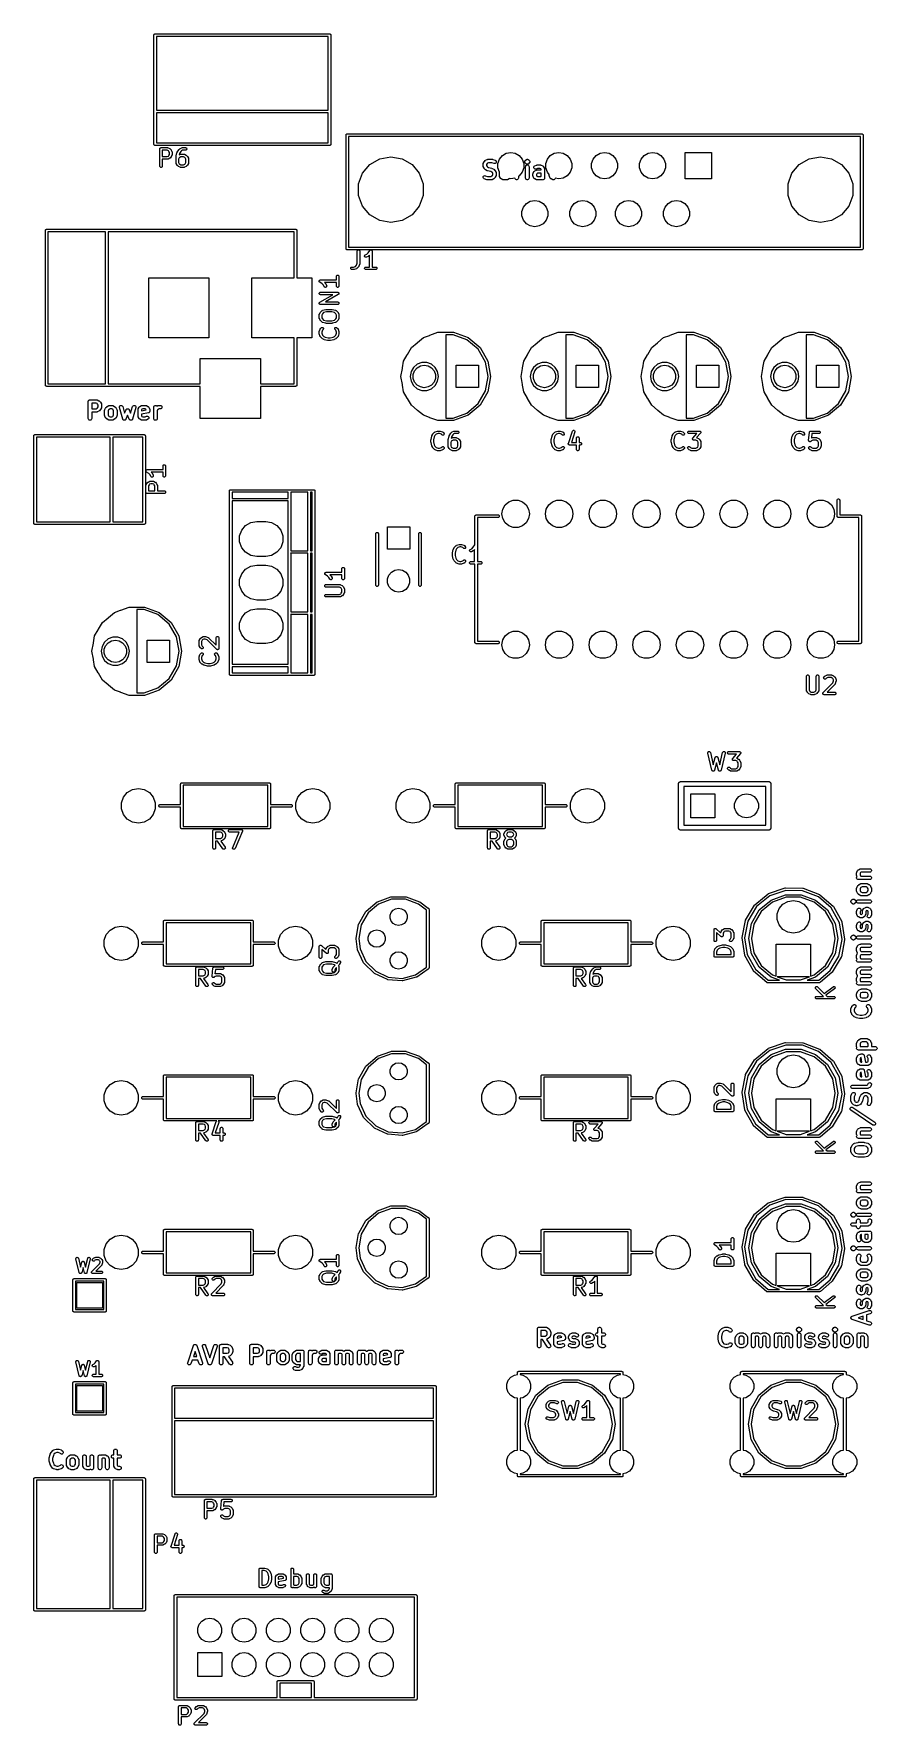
# Model space of a CAD drawing. Extents: x 149.8 to 198.9, y -148.5 to -50.
import ezdxf

# ---------------------------------------------------------------- set-up
doc = ezdxf.new("R2010")
doc.units = 0
doc.header["$MEASUREMENT"] = 0
doc.layers.add('BLACK', color=7, linetype='CONTINUOUS')

msp = doc.modelspace()

# ---------------------------------------------------------------- linework, layer by layer
at = {"layer": 'Black'}
for p, q in [((156.745, -50.125), (156.746, -50.1185)), ((156.745, -56.475), (156.745, -50.125)), ((156.746, -50.112), (156.748, -50.1058)), ((156.746, -50.1185), (156.746, -50.112)), ((156.748, -50.1058), (156.75, -50.0993)), ((156.75, -50.0993), (156.753, -50.0937)), ((156.753, -50.0937), (156.755, -50.0875)), ((156.755, -50.0875), (156.759, -50.0825)), ((156.759, -50.0825), (156.763, -50.0768)), ((156.763, -50.0768), (156.768, -50.0726)), ((156.768, -50.0726), (156.772, -50.0675)), ((156.772, -50.0675), (156.777, -50.0643)), ((156.777, -50.0643), (156.782, -50.06)), ((156.782, -50.06), (156.789, -50.0578)), ((156.789, -50.0578), (156.794, -50.0545)), ((156.794, -50.0545), (156.801, -50.0534)), ((156.801, -50.0534), (156.807, -50.0511)), ((156.807, -50.0511), (156.814, -50.0511)), ((156.814, -50.0511), (156.82, -50.05)), ((156.82, -50.05), (166.98, -50.05)), ((156.895, -50.2), (156.895, -54.495)), ((166.905, -50.2), (156.895, -50.2)), ((166.905, -54.495), (166.905, -50.2)), ((166.98, -50.05), (166.986, -50.0511)), ((166.986, -50.0511), (166.993, -50.0511)), ((166.993, -50.0511), (166.999, -50.0534)), ((166.999, -50.0534), (167.006, -50.0545)), ((167.006, -50.0545), (167.011, -50.0578)), ((167.011, -50.0578), (167.017, -50.06)), ((167.017, -50.06), (167.023, -50.0643)), ((167.023, -50.0643), (167.028, -50.0675)), ((167.028, -50.0675), (167.032, -50.0726)), ((167.032, -50.0726), (167.037, -50.0768)), ((167.037, -50.0768), (167.041, -50.0825)), ((167.041, -50.0825), (167.045, -50.0875)), ((167.045, -50.0875), (167.047, -50.0937)), ((167.047, -50.0937), (167.05, -50.0993)), ((167.05, -50.0993), (167.052, -50.1058)), ((167.052, -50.1058), (167.054, -50.112)), ((167.054, -50.112), (167.054, -50.1185)), ((167.054, -50.1185), (167.055, -50.125)), ((167.055, -50.125), (167.055, -56.475)), ((156.895, -54.495), (166.905, -54.495)), ((156.895, -54.645), (156.895, -56.4)), ((166.905, -54.645), (156.895, -54.645)), ((166.905, -56.4), (166.905, -54.645)), ((167.939, -55.948), (167.94, -55.9415)), ((167.939, -62.552), (167.939, -55.948)), ((167.94, -55.935), (167.942, -55.9288)), ((167.94, -55.9415), (167.94, -55.935)), ((167.942, -55.9288), (167.944, -55.9223)), ((167.944, -55.9223), (167.947, -55.9167)), ((167.947, -55.9167), (167.949, -55.9105)), ((167.949, -55.9105), (167.953, -55.9055)), ((167.953, -55.9055), (167.957, -55.8998)), ((167.957, -55.8998), (167.962, -55.8956)), ((167.962, -55.8956), (167.966, -55.8905)), ((167.966, -55.8905), (167.971, -55.8873)), ((167.971, -55.8873), (167.976, -55.883)), ((167.976, -55.883), (167.983, -55.8808)), ((167.983, -55.8808), (167.988, -55.8775)), ((167.988, -55.8775), (167.995, -55.8764)), ((167.995, -55.8764), (168.001, -55.8741)), ((168.001, -55.8741), (168.008, -55.8741)), ((168.008, -55.8741), (168.014, -55.873)), ((168.014, -55.873), (197.986, -55.873)), ((168.089, -56.023), (168.089, -62.477)), ((197.911, -56.023), (168.089, -56.023)), ((197.911, -62.477), (197.911, -56.023)), ((197.986, -55.873), (197.992, -55.8741)), ((197.992, -55.8741), (197.999, -55.8741)), ((197.999, -55.8741), (198.005, -55.8764)), ((198.005, -55.8764), (198.012, -55.8775)), ((198.012, -55.8775), (198.017, -55.8808)), ((198.017, -55.8808), (198.023, -55.883)), ((198.023, -55.883), (198.029, -55.8873)), ((198.029, -55.8873), (198.034, -55.8905)), ((198.034, -55.8905), (198.038, -55.8956)), ((198.038, -55.8956), (198.043, -55.8998)), ((198.043, -55.8998), (198.047, -55.9055)), ((198.047, -55.9055), (198.051, -55.9105)), ((198.051, -55.9105), (198.053, -55.9167)), ((198.053, -55.9167), (198.056, -55.9223)), ((198.056, -55.9223), (198.058, -55.9288)), ((198.058, -55.9288), (198.06, -55.935)), ((198.06, -55.935), (198.06, -55.9415)), ((198.06, -55.9415), (198.061, -55.948)), ((198.061, -55.948), (198.061, -62.552)), ((156.746, -56.4815), (156.745, -56.475)), ((156.746, -56.488), (156.746, -56.4815)), ((156.748, -56.4942), (156.746, -56.488)), ((156.75, -56.5007), (156.748, -56.4942)), ((156.753, -56.5063), (156.75, -56.5007)), ((156.755, -56.5125), (156.753, -56.5063)), ((156.759, -56.5175), (156.755, -56.5125)), ((156.763, -56.5232), (156.759, -56.5175)), ((156.768, -56.5274), (156.763, -56.5232)), ((156.772, -56.5325), (156.768, -56.5274)), ((156.777, -56.5357), (156.772, -56.5325)), ((156.782, -56.54), (156.777, -56.5357)), ((156.789, -56.5422), (156.782, -56.54)), ((156.794, -56.5455), (156.789, -56.5422)), ((156.801, -56.5466), (156.794, -56.5455)), ((156.807, -56.5489), (156.801, -56.5466)), ((156.814, -56.5489), (156.807, -56.5489)), ((156.82, -56.55), (156.814, -56.5489)), ((166.98, -56.55), (156.82, -56.55)), ((156.895, -56.4), (166.905, -56.4)), ((157.087, -56.7524), (157.088, -56.7459)), ((157.087, -57.7524), (157.087, -56.7524)), ((157.088, -56.7394), (157.09, -56.7332)), ((157.088, -56.7459), (157.088, -56.7394)), ((157.09, -56.7332), (157.091, -56.7267)), ((157.091, -56.7267), (157.095, -56.721)), ((157.095, -56.721), (157.097, -56.7149)), ((157.097, -56.7149), (157.101, -56.7099)), ((157.101, -56.7099), (157.104, -56.7042)), ((157.104, -56.7042), (157.109, -56.7)), ((157.109, -56.7), (157.114, -56.6949)), ((157.114, -56.6949), (157.119, -56.6916)), ((157.119, -56.6916), (157.124, -56.6874)), ((157.124, -56.6874), (157.131, -56.6852)), ((157.131, -56.6852), (157.136, -56.6819)), ((157.136, -56.6819), (157.143, -56.6808)), ((157.143, -56.6808), (157.149, -56.6785)), ((157.149, -56.6785), (157.155, -56.6785)), ((157.155, -56.6785), (157.162, -56.6774)), ((157.162, -56.6774), (157.543, -56.6774)), ((157.237, -56.8274), (157.237, -57.2012)), ((157.525, -56.8274), (157.237, -56.8274)), ((157.594, -56.8616), (157.525, -56.8274)), ((157.543, -56.6774), (157.547, -56.6781)), ((157.547, -56.6781), (157.551, -56.6779)), ((157.551, -56.6779), (157.56, -56.6804)), ((157.56, -56.6804), (157.569, -56.6819)), ((157.569, -56.6819), (157.572, -56.6841)), ((157.572, -56.6841), (157.576, -56.6853)), ((157.576, -56.6853), (157.672, -56.7329)), ((157.624, -56.892), (157.594, -56.8616)), ((157.658, -56.9606), (157.624, -56.892)), ((157.624, -57.1365), (157.658, -57.068)), ((157.658, -57.068), (157.658, -56.9606)), ((157.672, -56.7329), (157.681, -56.7401)), ((157.681, -56.7401), (157.691, -56.747)), ((157.691, -56.747), (157.739, -56.7946)), ((157.739, -56.7946), (157.746, -56.8044)), ((157.746, -56.8044), (157.753, -56.8141)), ((157.753, -56.8141), (157.8, -56.9093)), ((157.8, -56.9093), (157.802, -56.9135)), ((157.802, -57.1151), (157.8, -57.1193)), ((157.802, -56.9135), (157.804, -56.9172)), ((157.804, -57.1114), (157.802, -57.1151)), ((157.804, -56.9172), (157.805, -56.9259)), ((157.805, -57.1027), (157.804, -57.1114)), ((157.805, -56.9259), (157.808, -56.9343)), ((157.808, -57.0943), (157.805, -57.1027)), ((157.808, -56.9343), (157.808, -56.9386)), ((157.808, -56.9386), (157.808, -56.9429)), ((157.808, -56.9429), (157.808, -57.0857)), ((157.808, -57.0857), (157.808, -57.09)), ((157.808, -57.09), (157.808, -57.0943)), ((158.042, -57.1628), (158.089, -56.9723)), ((158.089, -56.9723), (158.094, -56.9607)), ((158.094, -56.9607), (158.1, -56.9489)), ((158.1, -56.9489), (158.195, -56.806)), ((158.195, -56.806), (158.2, -56.8007)), ((158.2, -56.8007), (158.204, -56.7946)), ((158.204, -56.7946), (158.252, -56.747)), ((158.232, -57.0213), (158.213, -57.0954)), ((158.213, -57.0954), (158.271, -57.0663)), ((158.315, -56.8954), (158.232, -57.0213)), ((158.252, -56.747), (158.262, -56.7401)), ((158.262, -56.7401), (158.271, -56.7329)), ((158.271, -56.7329), (158.366, -56.6853)), ((158.271, -57.0663), (158.275, -57.065)), ((158.275, -57.065), (158.279, -57.0629)), ((158.279, -57.0629), (158.288, -57.0613)), ((158.288, -57.0613), (158.296, -57.0588)), ((158.296, -57.0588), (158.301, -57.0591)), ((158.301, -57.0591), (158.305, -57.0583)), ((158.305, -57.0583), (158.495, -57.0583)), ((158.349, -56.8616), (158.315, -56.8954)), ((158.418, -56.8274), (158.349, -56.8616)), ((158.366, -56.6853), (158.371, -56.6841)), ((158.371, -56.6841), (158.374, -56.6819)), ((158.374, -56.6819), (158.383, -56.6804)), ((158.383, -56.6804), (158.391, -56.6779)), ((158.391, -56.6779), (158.396, -56.6781)), ((158.396, -56.6781), (158.4, -56.6774)), ((158.4, -56.6774), (158.59, -56.6774)), ((158.59, -56.8274), (158.418, -56.8274)), ((158.495, -57.0583), (158.499, -57.0591)), ((158.499, -57.0591), (158.504, -57.0588)), ((158.504, -57.0588), (158.512, -57.0613)), ((158.512, -57.0613), (158.521, -57.0629)), ((158.521, -57.0629), (158.525, -57.065)), ((158.525, -57.065), (158.529, -57.0663)), ((158.529, -57.0663), (158.624, -57.1139)), ((158.59, -56.6774), (158.616, -56.6819)), ((158.616, -56.8229), (158.59, -56.8274)), ((158.616, -56.6819), (158.639, -56.6949)), ((158.639, -56.8098), (158.616, -56.8229)), ((158.624, -57.1139), (158.634, -57.121)), ((158.639, -56.6949), (158.655, -56.7149)), ((158.655, -56.7899), (158.639, -56.8098)), ((158.655, -56.7149), (158.664, -56.7394)), ((158.664, -56.7654), (158.655, -56.7899)), ((158.664, -56.7394), (158.664, -56.7654)), ((166.986, -56.5489), (166.98, -56.55)), ((166.993, -56.5489), (166.986, -56.5489)), ((166.999, -56.5466), (166.993, -56.5489)), ((167.006, -56.5455), (166.999, -56.5466)), ((167.011, -56.5422), (167.006, -56.5455)), ((167.017, -56.54), (167.011, -56.5422)), ((167.023, -56.5357), (167.017, -56.54)), ((167.028, -56.5325), (167.023, -56.5357)), ((167.032, -56.5274), (167.028, -56.5325)), ((167.037, -56.5232), (167.032, -56.5274)), ((167.041, -56.5175), (167.037, -56.5232)), ((167.045, -56.5125), (167.041, -56.5175)), ((167.047, -56.5063), (167.045, -56.5125)), ((167.05, -56.5007), (167.047, -56.5063)), ((167.052, -56.4942), (167.05, -56.5007)), ((167.054, -56.488), (167.052, -56.4942)), ((167.055, -56.475), (167.054, -56.4815)), ((167.054, -56.4815), (167.054, -56.488)), ((177.047, -57.14), (177.277, -57.0072)), ((177.277, -57.0072), (177.539, -56.9611)), ((177.539, -56.9611), (177.801, -57.0072)), ((177.801, -57.0072), (178.031, -57.14)), ((179.841, -57.14), (180.071, -57.0072)), ((180.071, -57.0072), (180.333, -56.9611)), ((180.333, -56.9611), (180.595, -57.0072)), ((180.595, -57.0072), (180.825, -57.14)), ((182.508, -57.14), (182.738, -57.0072)), ((182.738, -57.0072), (183, -56.9611)), ((183, -56.9611), (183.262, -57.0072)), ((183.262, -57.0072), (183.492, -57.14)), ((185.302, -57.14), (185.532, -57.0072)), ((185.532, -57.0072), (185.794, -56.9611)), ((185.794, -56.9611), (186.056, -57.0072)), ((186.056, -57.0072), (186.286, -57.14)), ((187.699, -58.488), (187.699, -56.964)), ((187.699, -56.964), (189.223, -56.964)), ((189.223, -56.964), (189.223, -58.488)), ((157.091, -57.778), (157.087, -57.7524)), ((157.104, -57.8006), (157.091, -57.778)), ((157.124, -57.8173), (157.104, -57.8006)), ((157.149, -57.8262), (157.124, -57.8173)), ((157.175, -57.8262), (157.149, -57.8262)), ((157.199, -57.8173), (157.175, -57.8262)), ((157.219, -57.8006), (157.199, -57.8173)), ((157.232, -57.778), (157.219, -57.8006)), ((157.237, -57.7524), (157.232, -57.778)), ((157.237, -57.2012), (157.525, -57.2012)), ((157.543, -57.3512), (157.237, -57.3512)), ((157.237, -57.3512), (157.237, -57.7524)), ((157.525, -57.2012), (157.594, -57.1669)), ((157.547, -57.3504), (157.543, -57.3512)), ((157.551, -57.3507), (157.547, -57.3504)), ((157.56, -57.3482), (157.551, -57.3507)), ((157.569, -57.3467), (157.56, -57.3482)), ((157.572, -57.3445), (157.569, -57.3467)), ((157.576, -57.3433), (157.572, -57.3445)), ((157.672, -57.2957), (157.576, -57.3433)), ((157.594, -57.1669), (157.624, -57.1365)), ((157.681, -57.2885), (157.672, -57.2957)), ((157.691, -57.2816), (157.681, -57.2885)), ((157.739, -57.234), (157.691, -57.2816)), ((157.746, -57.2242), (157.739, -57.234)), ((157.753, -57.2145), (157.746, -57.2242)), ((157.8, -57.1193), (157.753, -57.2145)), ((158.039, -57.181), (158.041, -57.1719)), ((158.039, -57.5619), (158.039, -57.181)), ((158.04, -57.5662), (158.039, -57.5619)), ((158.04, -57.5705), (158.04, -57.5662)), ((158.042, -57.5789), (158.04, -57.5705)), ((158.041, -57.1719), (158.042, -57.1628)), ((158.044, -57.5876), (158.042, -57.5789)), ((158.046, -57.5913), (158.044, -57.5876)), ((158.047, -57.5954), (158.046, -57.5913)), ((158.095, -57.6907), (158.047, -57.5954)), ((158.102, -57.7003), (158.095, -57.6907)), ((158.109, -57.7102), (158.102, -57.7003)), ((158.156, -57.7578), (158.109, -57.7102)), ((158.166, -57.7647), (158.156, -57.7578)), ((158.176, -57.7718), (158.166, -57.7647)), ((158.271, -57.8195), (158.176, -57.7718)), ((158.224, -57.273), (158.189, -57.3415)), ((158.189, -57.3415), (158.189, -57.5442)), ((158.189, -57.5442), (158.224, -57.6127)), ((158.254, -57.2426), (158.224, -57.273)), ((158.224, -57.6127), (158.254, -57.6431)), ((158.322, -57.2083), (158.254, -57.2426)), ((158.254, -57.6431), (158.322, -57.6774)), ((158.275, -57.8207), (158.271, -57.8195)), ((158.279, -57.8229), (158.275, -57.8207)), ((158.288, -57.8244), (158.279, -57.8229)), ((158.296, -57.8269), (158.288, -57.8244)), ((158.301, -57.8266), (158.296, -57.8269)), ((158.305, -57.8274), (158.301, -57.8266)), ((158.495, -57.8274), (158.305, -57.8274)), ((158.478, -57.2083), (158.322, -57.2083)), ((158.322, -57.6774), (158.478, -57.6774)), ((158.546, -57.2426), (158.478, -57.2083)), ((158.478, -57.6774), (158.546, -57.6431)), ((158.499, -57.8266), (158.495, -57.8274)), ((158.504, -57.8269), (158.499, -57.8266)), ((158.512, -57.8244), (158.504, -57.8269)), ((158.521, -57.8229), (158.512, -57.8244)), ((158.525, -57.8207), (158.521, -57.8229)), ((158.529, -57.8195), (158.525, -57.8207)), ((158.624, -57.7718), (158.529, -57.8195)), ((158.576, -57.273), (158.546, -57.2426)), ((158.546, -57.6431), (158.576, -57.6127)), ((158.611, -57.3415), (158.576, -57.273)), ((158.576, -57.6127), (158.611, -57.5442)), ((158.611, -57.5442), (158.611, -57.3415)), ((158.634, -57.7647), (158.624, -57.7718)), ((158.634, -57.121), (158.644, -57.1279)), ((158.644, -57.7578), (158.634, -57.7647)), ((158.644, -57.1279), (158.691, -57.1755)), ((158.691, -57.7102), (158.644, -57.7578)), ((158.691, -57.1755), (158.698, -57.1854)), ((158.698, -57.7003), (158.691, -57.7102)), ((158.698, -57.1854), (158.705, -57.195)), ((158.705, -57.6907), (158.698, -57.7003)), ((158.705, -57.195), (158.753, -57.2903)), ((158.753, -57.5954), (158.705, -57.6907)), ((158.753, -57.2903), (158.754, -57.2944)), ((158.754, -57.5913), (158.753, -57.5954)), ((158.754, -57.2944), (158.756, -57.2982)), ((158.756, -57.5876), (158.754, -57.5913)), ((158.756, -57.2982), (158.758, -57.3068)), ((158.758, -57.5789), (158.756, -57.5876)), ((158.758, -57.3068), (158.76, -57.3152)), ((158.76, -57.5705), (158.758, -57.5789)), ((158.76, -57.3152), (158.76, -57.3195)), ((158.76, -57.3195), (158.761, -57.3238)), ((158.761, -57.5619), (158.76, -57.5662)), ((158.76, -57.5662), (158.76, -57.5705)), ((158.761, -57.3238), (158.761, -57.5619)), ((168.898, -58.1669), (169.325, -57.6581)), ((169.325, -57.6581), (169.9, -57.326)), ((169.9, -57.326), (170.554, -57.2107)), ((170.554, -57.2107), (171.208, -57.326)), ((171.208, -57.326), (171.783, -57.6581)), ((171.783, -57.6581), (172.21, -58.1669)), ((175.924, -57.6314), (175.928, -57.6202)), ((175.925, -57.6372), (175.924, -57.6314)), ((175.924, -57.6429), (175.925, -57.6372)), ((175.924, -57.7381), (175.924, -57.6429)), ((175.925, -57.7438), (175.924, -57.7381)), ((175.924, -57.7495), (175.925, -57.7438)), ((175.928, -57.7608), (175.924, -57.7495)), ((175.928, -57.6202), (175.93, -57.6087)), ((175.93, -57.7723), (175.928, -57.7608)), ((175.93, -57.6087), (175.933, -57.6037)), ((175.933, -57.7773), (175.93, -57.7723)), ((175.933, -57.6037), (175.934, -57.5981)), ((175.934, -57.7828), (175.933, -57.7773)), ((175.934, -57.5981), (175.982, -57.5029)), ((175.982, -57.8781), (175.934, -57.7828)), ((175.982, -57.5029), (175.992, -57.49)), ((175.992, -57.8909), (175.982, -57.8781)), ((175.992, -57.49), (176.001, -57.4769)), ((176.001, -57.904), (175.992, -57.8909)), ((176.001, -57.4769), (176.048, -57.4293)), ((176.048, -57.9517), (176.001, -57.904)), ((176.048, -57.4293), (176.061, -57.4201)), ((176.061, -57.9608), (176.048, -57.9517)), ((176.061, -57.4201), (176.074, -57.4106)), ((176.074, -57.9704), (176.061, -57.9608)), ((176.074, -57.4106), (176.17, -57.3629)), ((176.17, -58.018), (176.074, -57.9704)), ((176.154, -57.6069), (176.124, -57.6665)), ((176.124, -57.6665), (176.124, -57.7145)), ((176.124, -57.7145), (176.154, -57.7741)), ((176.178, -57.5822), (176.154, -57.6069)), ((176.154, -57.7741), (176.178, -57.7988)), ((176.17, -57.3629), (176.175, -57.3613)), ((176.18, -58.0211), (176.17, -58.018)), ((176.175, -57.3613), (176.18, -57.3584)), ((176.238, -57.5524), (176.178, -57.5822)), ((176.178, -57.7988), (176.249, -57.8342)), ((176.18, -57.3584), (176.192, -57.3564)), ((176.19, -58.0256), (176.18, -58.0211)), ((176.37, -58.0705), (176.19, -58.0256)), ((176.192, -57.3564), (176.203, -57.353)), ((176.203, -57.353), (176.209, -57.3534)), ((176.209, -57.3534), (176.214, -57.3524)), ((176.214, -57.3524), (176.452, -57.3524)), ((176.436, -57.5524), (176.238, -57.5524)), ((176.249, -57.8342), (176.429, -57.8792)), ((176.441, -58.106), (176.37, -58.0705)), ((176.429, -57.8792), (176.439, -57.8836)), ((176.564, -57.5949), (176.436, -57.5524)), ((176.439, -57.8836), (176.449, -57.8867)), ((176.449, -57.8867), (176.545, -57.9344)), ((176.452, -57.3524), (176.468, -57.3552)), ((176.468, -57.3552), (176.484, -57.3575)), ((176.484, -57.3575), (176.627, -57.4051)), ((176.545, -57.9344), (176.558, -57.9439)), ((176.558, -57.9439), (176.571, -57.9531)), ((176.598, -57.6), (176.564, -57.5949)), ((176.571, -57.9531), (176.618, -58.0007)), ((176.632, -57.593), (176.598, -57.6)), ((176.618, -58.0007), (176.628, -58.0138)), ((176.627, -57.4051), (176.657, -57.4217)), ((176.628, -58.0138), (176.637, -58.0267)), ((176.662, -57.5748), (176.632, -57.593)), ((176.637, -58.0267), (176.685, -58.1219)), ((176.657, -57.4217), (176.68, -57.4477)), ((176.683, -57.5476), (176.662, -57.5748)), ((176.68, -57.4477), (176.693, -57.48)), ((176.694, -57.5147), (176.683, -57.5476)), ((176.693, -57.48), (176.694, -57.5147)), ((176.786, -57.5932), (176.877, -57.3435)), ((176.786, -57.8588), (176.786, -57.5932)), ((176.876, -58.1074), (176.786, -57.8588)), ((176.877, -57.3435), (177.047, -57.14)), ((178.031, -57.14), (178.201, -57.3435)), ((178.201, -57.3435), (178.292, -57.5932)), ((178.292, -57.8588), (178.201, -58.1085)), ((178.292, -57.5932), (178.292, -57.8588)), ((178.353, -57.4913), (178.355, -57.4828)), ((178.354, -57.5), (178.353, -57.4913)), ((178.353, -57.5087), (178.354, -57.5)), ((178.355, -57.5172), (178.353, -57.5087)), ((178.355, -57.4828), (178.356, -57.4741)), ((178.356, -57.5259), (178.355, -57.5172)), ((178.356, -57.4741), (178.359, -57.4662)), ((178.359, -57.5338), (178.356, -57.5259)), ((178.359, -57.4662), (178.362, -57.4577)), ((178.362, -57.5423), (178.359, -57.5338)), ((178.362, -57.4577), (178.367, -57.4506)), ((178.367, -57.5494), (178.362, -57.5423)), ((178.367, -57.4506), (178.37, -57.4426)), ((178.37, -57.5574), (178.367, -57.5494)), ((178.37, -57.4426), (178.377, -57.4365)), ((178.377, -57.5635), (178.37, -57.5574)), ((178.377, -57.4365), (178.382, -57.4293)), ((178.382, -57.5707), (178.377, -57.5635)), ((178.382, -57.4293), (178.429, -57.3817)), ((178.429, -57.6183), (178.382, -57.5707)), ((178.4, -57.7857), (178.406, -57.7515)), ((178.4, -58.4524), (178.4, -57.7857)), ((178.406, -57.7515), (178.423, -57.7214)), ((178.423, -57.7214), (178.45, -57.6991)), ((178.429, -57.3817), (178.436, -57.3766)), ((178.436, -57.6233), (178.429, -57.6183)), ((178.436, -57.3766), (178.443, -57.3705)), ((178.443, -57.6295), (178.436, -57.6233)), ((178.443, -57.3705), (178.447, -57.3686)), ((178.447, -57.6314), (178.443, -57.6295)), ((178.447, -57.3686), (178.45, -57.3658)), ((178.45, -57.6342), (178.447, -57.6314)), ((178.45, -57.3658), (178.454, -57.3643)), ((178.454, -57.6357), (178.45, -57.6342)), ((178.45, -57.6991), (178.483, -57.6872)), ((178.454, -57.3643), (178.458, -57.3617)), ((178.458, -57.6382), (178.454, -57.6357)), ((178.458, -57.3617), (178.466, -57.3595)), ((178.466, -57.6405), (178.458, -57.6382)), ((178.466, -57.3595), (178.474, -57.3558)), ((178.474, -57.6442), (178.466, -57.6405)), ((178.474, -57.3558), (178.479, -57.3554)), ((178.479, -57.6446), (178.474, -57.6442)), ((178.479, -57.3554), (178.483, -57.3539)), ((178.483, -57.6461), (178.479, -57.6446)), ((178.483, -57.3539), (178.487, -57.3539)), ((178.487, -57.6461), (178.483, -57.6461)), ((178.483, -57.6872), (178.517, -57.6872)), ((178.487, -57.3539), (178.491, -57.3528)), ((178.491, -57.6472), (178.487, -57.6461)), ((178.491, -57.3528), (178.5, -57.3535)), ((178.5, -57.6465), (178.491, -57.6472)), ((178.5, -57.3535), (178.509, -57.3528)), ((178.509, -57.6472), (178.5, -57.6465)), ((178.509, -57.3528), (178.513, -57.3539)), ((178.513, -57.6461), (178.509, -57.6472)), ((178.513, -57.3539), (178.517, -57.3539)), ((178.517, -57.6461), (178.513, -57.6461)), ((178.517, -57.3539), (178.521, -57.3554)), ((178.521, -57.6446), (178.517, -57.6461)), ((178.517, -57.6872), (178.55, -57.6991)), ((178.521, -57.3554), (178.526, -57.3558)), ((178.526, -57.6442), (178.521, -57.6446)), ((178.526, -57.3558), (178.534, -57.3595)), ((178.534, -57.6405), (178.526, -57.6442)), ((178.534, -57.3595), (178.542, -57.3618)), ((178.542, -57.6382), (178.534, -57.6405)), ((178.542, -57.3618), (178.546, -57.3643)), ((178.546, -57.6357), (178.542, -57.6382)), ((178.546, -57.3643), (178.55, -57.3658)), ((178.55, -57.6342), (178.546, -57.6357)), ((178.55, -57.3658), (178.553, -57.3686)), ((178.553, -57.6314), (178.55, -57.6342)), ((178.55, -57.6991), (178.577, -57.7214)), ((178.553, -57.3686), (178.557, -57.3705)), ((178.557, -57.6295), (178.553, -57.6314)), ((178.557, -57.3705), (178.564, -57.3767)), ((178.564, -57.6233), (178.557, -57.6295)), ((178.564, -57.3767), (178.571, -57.3817)), ((178.571, -57.6183), (178.564, -57.6233)), ((178.571, -57.3817), (178.618, -57.4293)), ((178.618, -57.5707), (178.571, -57.6183)), ((178.577, -57.7214), (178.594, -57.7515)), ((178.594, -57.7515), (178.6, -57.7857)), ((178.6, -57.7857), (178.6, -58.4524)), ((178.618, -57.4293), (178.623, -57.4365)), ((178.623, -57.5635), (178.618, -57.5707)), ((178.623, -57.4365), (178.63, -57.4426)), ((178.63, -57.5574), (178.623, -57.5635)), ((178.63, -57.4426), (178.633, -57.4506)), ((178.633, -57.5494), (178.63, -57.5574)), ((178.633, -57.4506), (178.638, -57.4577)), ((178.638, -57.5423), (178.633, -57.5494)), ((178.638, -57.4577), (178.641, -57.4662)), ((178.641, -57.5338), (178.638, -57.5423)), ((178.641, -57.4662), (178.644, -57.4741)), ((178.644, -57.5259), (178.641, -57.5338)), ((178.644, -57.4741), (178.645, -57.4828)), ((178.645, -57.5172), (178.644, -57.5259)), ((178.645, -57.4828), (178.647, -57.4913)), ((178.647, -57.5087), (178.645, -57.5172)), ((178.647, -57.4913), (178.646, -57.5)), ((178.646, -57.5), (178.647, -57.5087)), ((178.839, -58.1696), (178.887, -58.0743)), ((178.876, -57.8273), (178.884, -57.7936)), ((178.88, -57.8618), (178.876, -57.8273)), ((178.896, -57.8929), (178.88, -57.8618)), ((178.884, -57.7936), (178.904, -57.7646)), ((178.887, -58.0743), (178.895, -58.0625)), ((178.895, -58.0625), (178.904, -58.0503)), ((178.921, -57.9168), (178.896, -57.8929)), ((178.904, -57.7646), (178.931, -57.7439)), ((178.904, -58.0503), (178.906, -58.0486)), ((178.906, -58.0486), (178.907, -58.0464)), ((178.907, -58.0464), (178.92, -58.0383)), ((178.92, -58.0383), (178.931, -58.0296)), ((178.953, -57.9306), (178.921, -57.9168)), ((178.931, -57.7439), (179.027, -57.6963)), ((178.931, -58.0296), (179.027, -57.982)), ((178.988, -57.9327), (178.953, -57.9306)), ((179.021, -57.9228), (178.988, -57.9327)), ((179.095, -57.8857), (179.021, -57.9228)), ((179.027, -57.6963), (179.032, -57.6946)), ((179.027, -57.982), (179.032, -57.9803)), ((179.032, -57.6946), (179.037, -57.6917)), ((179.032, -57.9803), (179.037, -57.9775)), ((179.037, -57.6917), (179.049, -57.6897)), ((179.037, -57.9775), (179.049, -57.9754)), ((179.049, -57.6897), (179.06, -57.6864)), ((179.049, -57.9754), (179.06, -57.9721)), ((179.06, -57.6864), (179.066, -57.6867)), ((179.06, -57.9721), (179.066, -57.9724)), ((179.066, -57.6867), (179.071, -57.6857)), ((179.066, -57.9724), (179.071, -57.9714)), ((179.071, -57.6857), (179.262, -57.6857)), ((179.071, -57.9714), (179.286, -57.9714)), ((179.238, -57.8857), (179.095, -57.8857)), ((179.283, -57.9079), (179.238, -57.8857)), ((179.262, -57.6857), (179.268, -57.6867)), ((179.268, -57.6867), (179.273, -57.6864)), ((179.273, -57.6864), (179.285, -57.6897)), ((179.305, -57.9522), (179.283, -57.9079)), ((179.285, -57.6897), (179.296, -57.6917)), ((179.286, -57.9714), (179.305, -57.962)), ((179.296, -57.6917), (179.301, -57.6946)), ((179.301, -57.6946), (179.307, -57.6963)), ((179.305, -57.962), (179.305, -57.9522)), ((179.307, -57.6963), (179.402, -57.7439)), ((179.402, -57.7439), (179.414, -57.7526)), ((179.414, -57.7526), (179.426, -57.7607)), ((179.426, -57.7607), (179.428, -57.7629)), ((179.428, -57.7629), (179.43, -57.7646)), ((179.43, -57.7646), (179.438, -57.7768)), ((179.438, -57.7768), (179.447, -57.7886)), ((179.447, -57.7886), (179.494, -57.8838)), ((179.494, -57.8838), (179.496, -57.8894)), ((179.496, -57.8894), (179.499, -57.8944)), ((179.499, -57.8944), (179.501, -57.9059)), ((179.501, -57.9059), (179.504, -57.9171)), ((179.504, -57.9171), (179.504, -57.9229)), ((179.504, -57.9229), (179.505, -57.9286)), ((179.505, -57.9286), (179.505, -58.4524)), ((179.58, -57.5932), (179.671, -57.3435)), ((179.58, -57.8588), (179.58, -57.5932)), ((179.671, -58.1085), (179.58, -57.8588)), ((179.671, -57.3435), (179.841, -57.14)), ((180.825, -57.14), (180.995, -57.3435)), ((180.995, -57.3435), (181.086, -57.5932)), ((181.086, -57.8588), (180.995, -58.1085)), ((181.086, -57.5932), (181.086, -57.8588)), ((182.247, -57.5932), (182.338, -57.3435)), ((182.247, -57.8588), (182.247, -57.5932)), ((182.338, -58.1085), (182.247, -57.8588)), ((182.338, -57.3435), (182.508, -57.14)), ((183.492, -57.14), (183.662, -57.3435)), ((183.662, -57.3435), (183.753, -57.5932)), ((183.753, -57.8588), (183.662, -58.1085)), ((183.753, -57.5932), (183.753, -57.8588)), ((185.041, -57.5932), (185.132, -57.3435)), ((185.041, -57.8588), (185.041, -57.5932)), ((185.132, -58.1085), (185.041, -57.8588)), ((185.132, -57.3435), (185.302, -57.14)), ((186.286, -57.14), (186.456, -57.3435)), ((186.456, -57.3435), (186.547, -57.5932)), ((186.547, -57.8588), (186.456, -58.1085)), ((186.547, -57.5932), (186.547, -57.8588)), ((193.917, -58.1669), (194.344, -57.6581)), ((194.344, -57.6581), (194.919, -57.326)), ((194.919, -57.326), (195.573, -57.2107)), ((195.573, -57.2107), (196.227, -57.326)), ((196.227, -57.326), (196.802, -57.6581)), ((196.802, -57.6581), (197.229, -58.1669)), ((168.671, -58.7909), (168.898, -58.1669)), ((168.671, -59.4551), (168.671, -58.7909)), ((172.21, -58.1669), (172.437, -58.7909)), ((172.437, -58.7909), (172.437, -59.4551)), ((175.925, -58.3901), (175.936, -58.3571)), ((175.926, -58.4248), (175.925, -58.3901)), ((175.939, -58.4571), (175.926, -58.4248)), ((175.936, -58.3571), (175.957, -58.3299)), ((175.962, -58.4831), (175.939, -58.4571)), ((175.957, -58.3299), (175.987, -58.3118)), ((175.992, -58.4996), (175.962, -58.4831)), ((175.987, -58.3118), (176.021, -58.3048)), ((176.135, -58.5472), (175.992, -58.4996)), ((176.021, -58.3048), (176.055, -58.3099)), ((176.055, -58.3099), (176.183, -58.3524)), ((176.151, -58.5496), (176.135, -58.5472)), ((176.167, -58.5524), (176.151, -58.5496)), ((176.405, -58.5524), (176.167, -58.5524)), ((176.183, -58.3524), (176.381, -58.3524)), ((176.381, -58.3524), (176.441, -58.3226)), ((176.41, -58.5514), (176.405, -58.5524)), ((176.416, -58.5517), (176.41, -58.5514)), ((176.427, -58.5484), (176.416, -58.5517)), ((176.439, -58.5463), (176.427, -58.5484)), ((176.444, -58.5435), (176.439, -58.5463)), ((176.465, -58.1307), (176.441, -58.106)), ((176.441, -58.3226), (176.465, -58.2979)), ((176.449, -58.5418), (176.444, -58.5435)), ((176.545, -58.4942), (176.449, -58.5418)), ((176.495, -58.1903), (176.465, -58.1307)), ((176.465, -58.2979), (176.495, -58.2383)), ((176.495, -58.2383), (176.495, -58.1903)), ((176.558, -58.4847), (176.545, -58.4942)), ((176.571, -58.4755), (176.558, -58.4847)), ((176.618, -58.4279), (176.571, -58.4755)), ((176.628, -58.4147), (176.618, -58.4279)), ((176.637, -58.4019), (176.628, -58.4147)), ((176.685, -58.3066), (176.637, -58.4019)), ((176.685, -58.1219), (176.686, -58.1275)), ((176.686, -58.3011), (176.685, -58.3066)), ((176.686, -58.1275), (176.689, -58.1325)), ((176.689, -58.2961), (176.686, -58.3011)), ((176.689, -58.1325), (176.691, -58.144)), ((176.691, -58.2846), (176.689, -58.2961)), ((176.691, -58.144), (176.695, -58.1552)), ((176.695, -58.2733), (176.691, -58.2846)), ((176.695, -58.1552), (176.694, -58.161)), ((176.694, -58.161), (176.695, -58.1667)), ((176.695, -58.2619), (176.694, -58.2676)), ((176.694, -58.2676), (176.695, -58.2733)), ((176.695, -58.1667), (176.695, -58.2619)), ((176.876, -58.3095), (176.876, -58.1074)), ((176.877, -58.3152), (176.876, -58.3095)), ((176.877, -58.321), (176.877, -58.3152)), ((176.88, -58.3322), (176.877, -58.321)), ((176.882, -58.3437), (176.88, -58.3322)), ((176.885, -58.3487), (176.882, -58.3437)), ((176.887, -58.3542), (176.885, -58.3487)), ((176.934, -58.4495), (176.887, -58.3542)), ((176.943, -58.4613), (176.934, -58.4495)), ((176.951, -58.4735), (176.943, -58.4613)), ((176.953, -58.4752), (176.951, -58.4735)), ((176.955, -58.4774), (176.953, -58.4752)), ((176.967, -58.4855), (176.955, -58.4774)), ((176.979, -58.4942), (176.967, -58.4855)), ((177.074, -58.5418), (176.979, -58.4942)), ((177.08, -58.5435), (177.074, -58.5418)), ((177.085, -58.5463), (177.08, -58.5435)), ((177.096, -58.5484), (177.085, -58.5463)), ((177.108, -58.5517), (177.096, -58.5484)), ((177.113, -58.5514), (177.108, -58.5517)), ((177.119, -58.5524), (177.113, -58.5514)), ((177.31, -58.5524), (177.119, -58.5524)), ((177.315, -58.5514), (177.31, -58.5524)), ((177.321, -58.5517), (177.315, -58.5514)), ((177.332, -58.5484), (177.321, -58.5517)), ((177.344, -58.5463), (177.332, -58.5484)), ((177.349, -58.5435), (177.344, -58.5463)), ((177.354, -58.5418), (177.349, -58.5435)), ((177.449, -58.4942), (177.354, -58.5418)), ((177.47, -58.4788), (177.449, -58.4942)), ((177.539, -58.4909), (177.47, -58.4788)), ((177.781, -58.4482), (177.539, -58.4909)), ((177.781, -58.4524), (177.781, -58.4482)), ((177.787, -58.4866), (177.781, -58.4524)), ((177.804, -58.5167), (177.787, -58.4866)), ((177.831, -58.539), (177.804, -58.5167)), ((177.864, -58.5509), (177.831, -58.539)), ((177.898, -58.5509), (177.864, -58.5509)), ((177.931, -58.539), (177.898, -58.5509)), ((177.958, -58.5167), (177.931, -58.539)), ((177.975, -58.4866), (177.958, -58.5167)), ((177.981, -58.4524), (177.975, -58.4866)), ((178.031, -58.312), (177.981, -58.3407)), ((177.981, -58.3407), (177.981, -58.4524)), ((178.201, -58.1085), (178.031, -58.312)), ((178.406, -58.4866), (178.4, -58.4524)), ((178.423, -58.5167), (178.406, -58.4866)), ((178.45, -58.539), (178.423, -58.5167)), ((178.483, -58.5509), (178.45, -58.539)), ((178.517, -58.5509), (178.483, -58.5509)), ((178.55, -58.539), (178.517, -58.5509)), ((178.577, -58.5167), (178.55, -58.539)), ((178.594, -58.4866), (178.577, -58.5167)), ((178.6, -58.4524), (178.594, -58.4866)), ((178.829, -58.2029), (178.833, -58.1916)), ((178.83, -58.2086), (178.829, -58.2029)), ((178.829, -58.2143), (178.83, -58.2086)), ((178.829, -58.3095), (178.829, -58.2143)), ((178.83, -58.3152), (178.829, -58.3095)), ((178.829, -58.321), (178.83, -58.3152)), ((178.833, -58.3322), (178.829, -58.321)), ((178.833, -58.1916), (178.835, -58.1801)), ((178.835, -58.3437), (178.833, -58.3322)), ((178.835, -58.1801), (178.837, -58.1751)), ((178.837, -58.3487), (178.835, -58.3437)), ((178.837, -58.1751), (178.839, -58.1696)), ((178.839, -58.3542), (178.837, -58.3487)), ((178.887, -58.4495), (178.839, -58.3542)), ((178.895, -58.4613), (178.887, -58.4495)), ((178.904, -58.4735), (178.895, -58.4613)), ((178.906, -58.4752), (178.904, -58.4735)), ((178.907, -58.4774), (178.906, -58.4752)), ((178.92, -58.4855), (178.907, -58.4774)), ((178.931, -58.4942), (178.92, -58.4855)), ((179.027, -58.5418), (178.931, -58.4942)), ((179.032, -58.5435), (179.027, -58.5418)), ((179.051, -58.1936), (179.029, -58.2379)), ((179.029, -58.2379), (179.029, -58.2859)), ((179.029, -58.2859), (179.051, -58.3302)), ((179.037, -58.5463), (179.032, -58.5435)), ((179.049, -58.5484), (179.037, -58.5463)), ((179.06, -58.5517), (179.049, -58.5484)), ((179.095, -58.1714), (179.051, -58.1936)), ((179.051, -58.3302), (179.095, -58.3524)), ((179.066, -58.5514), (179.06, -58.5517)), ((179.071, -58.5524), (179.066, -58.5514)), ((179.31, -58.5524), (179.071, -58.5524)), ((179.305, -58.1714), (179.095, -58.1714)), ((179.095, -58.3524), (179.286, -58.3524)), ((179.286, -58.3524), (179.305, -58.343)), ((179.305, -58.343), (179.305, -58.1714)), ((179.315, -58.5514), (179.31, -58.5524)), ((179.321, -58.5517), (179.315, -58.5514)), ((179.332, -58.5484), (179.321, -58.5517)), ((179.344, -58.5463), (179.332, -58.5484)), ((179.349, -58.5435), (179.344, -58.5463)), ((179.354, -58.5418), (179.349, -58.5435)), ((179.358, -58.5401), (179.354, -58.5418)), ((179.387, -58.5509), (179.358, -58.5401)), ((179.422, -58.5509), (179.387, -58.5509)), ((179.455, -58.539), (179.422, -58.5509)), ((179.481, -58.5167), (179.455, -58.539)), ((179.499, -58.4866), (179.481, -58.5167)), ((179.505, -58.4524), (179.499, -58.4866)), ((179.781, -58.24), (179.671, -58.1085)), ((179.781, -58.3095), (179.781, -58.24)), ((179.782, -58.3152), (179.781, -58.3095)), ((179.782, -58.321), (179.782, -58.3152)), ((179.785, -58.3322), (179.782, -58.321)), ((179.787, -58.3437), (179.785, -58.3322)), ((179.79, -58.3487), (179.787, -58.3437)), ((179.792, -58.3542), (179.79, -58.3487)), ((179.839, -58.4495), (179.792, -58.3542)), ((179.848, -58.4613), (179.839, -58.4495)), ((179.856, -58.4735), (179.848, -58.4613)), ((179.858, -58.4752), (179.856, -58.4735)), ((179.86, -58.4774), (179.858, -58.4752)), ((179.872, -58.4855), (179.86, -58.4774)), ((179.884, -58.4942), (179.872, -58.4855)), ((179.979, -58.5418), (179.884, -58.4942)), ((180.012, -58.5517), (179.979, -58.5418)), ((180.047, -58.5496), (180.012, -58.5517)), ((180.079, -58.5358), (180.047, -58.5496)), ((180.104, -58.512), (180.079, -58.5358)), ((180.12, -58.4809), (180.104, -58.512)), ((180.123, -58.4538), (180.12, -58.4809)), ((180.333, -58.4909), (180.123, -58.4538)), ((180.595, -58.4448), (180.333, -58.4909)), ((180.825, -58.312), (180.595, -58.4448)), ((180.995, -58.1085), (180.825, -58.312)), ((182.508, -58.312), (182.338, -58.1085)), ((182.738, -58.4448), (182.508, -58.312)), ((183, -58.4909), (182.738, -58.4448)), ((183.262, -58.4448), (183, -58.4909)), ((183.492, -58.312), (183.262, -58.4448)), ((183.662, -58.1085), (183.492, -58.312)), ((185.302, -58.312), (185.132, -58.1085)), ((185.532, -58.4448), (185.302, -58.312)), ((185.794, -58.4909), (185.532, -58.4448)), ((186.056, -58.4448), (185.794, -58.4909)), ((186.286, -58.312), (186.056, -58.4448)), ((186.456, -58.1085), (186.286, -58.312)), ((189.223, -58.488), (187.699, -58.488)), ((193.69, -58.7909), (193.917, -58.1669)), ((193.69, -59.4551), (193.69, -58.7909)), ((197.229, -58.1669), (197.456, -58.7909)), ((197.456, -58.7909), (197.456, -59.4551)), ((168.898, -60.0791), (168.671, -59.4551)), ((172.437, -59.4551), (172.21, -60.0791)), ((178.274, -60.1375), (178.444, -59.934)), ((178.444, -59.934), (178.674, -59.8012)), ((178.674, -59.8012), (178.936, -59.7551)), ((178.936, -59.7551), (179.198, -59.8012)), ((179.198, -59.8012), (179.428, -59.934)), ((179.428, -59.934), (179.598, -60.1375)), ((181.068, -60.1375), (181.238, -59.934)), ((181.238, -59.934), (181.468, -59.8012)), ((181.468, -59.8012), (181.73, -59.7551)), ((181.73, -59.7551), (181.992, -59.8012)), ((181.992, -59.8012), (182.222, -59.934)), ((182.222, -59.934), (182.392, -60.1375)), ((183.735, -60.1375), (183.905, -59.934)), ((183.905, -59.934), (184.135, -59.8012)), ((184.135, -59.8012), (184.397, -59.7551)), ((184.397, -59.7551), (184.659, -59.8012)), ((184.659, -59.8012), (184.889, -59.934)), ((184.889, -59.934), (185.059, -60.1375)), ((186.529, -60.1375), (186.699, -59.934)), ((186.699, -59.934), (186.929, -59.8012)), ((186.929, -59.8012), (187.191, -59.7551)), ((187.191, -59.7551), (187.453, -59.8012)), ((187.453, -59.8012), (187.683, -59.934)), ((187.683, -59.934), (187.853, -60.1375)), ((193.917, -60.0791), (193.69, -59.4551)), ((197.456, -59.4551), (197.229, -60.0791)), ((169.325, -60.5879), (168.898, -60.0791)), ((169.9, -60.92), (169.325, -60.5879)), ((170.554, -61.0353), (169.9, -60.92)), ((171.208, -60.92), (170.554, -61.0353)), ((171.783, -60.5879), (171.208, -60.92)), ((172.21, -60.0791), (171.783, -60.5879)), ((178.183, -60.3872), (178.274, -60.1375)), ((178.183, -60.6528), (178.183, -60.3872)), ((178.274, -60.9025), (178.183, -60.6528)), ((178.444, -61.106), (178.274, -60.9025)), ((179.598, -60.9025), (179.428, -61.106)), ((179.598, -60.1375), (179.689, -60.3872)), ((179.689, -60.6528), (179.598, -60.9025)), ((179.689, -60.3872), (179.689, -60.6528)), ((180.977, -60.3872), (181.068, -60.1375)), ((180.977, -60.6528), (180.977, -60.3872)), ((181.068, -60.9025), (180.977, -60.6528)), ((181.238, -61.106), (181.068, -60.9025)), ((182.392, -60.9025), (182.222, -61.106)), ((182.392, -60.1375), (182.483, -60.3872)), ((182.483, -60.6528), (182.392, -60.9025)), ((182.483, -60.3872), (182.483, -60.6528)), ((183.644, -60.3872), (183.735, -60.1375)), ((183.644, -60.6528), (183.644, -60.3872)), ((183.735, -60.9025), (183.644, -60.6528)), ((183.905, -61.106), (183.735, -60.9025)), ((185.059, -60.9025), (184.889, -61.106)), ((185.059, -60.1375), (185.15, -60.3872)), ((185.15, -60.6528), (185.059, -60.9025)), ((185.15, -60.3872), (185.15, -60.6528)), ((186.438, -60.3872), (186.529, -60.1375)), ((186.438, -60.6528), (186.438, -60.3872)), ((186.529, -60.9025), (186.438, -60.6528)), ((186.699, -61.106), (186.529, -60.9025)), ((187.853, -60.9025), (187.683, -61.106)), ((187.853, -60.1375), (187.944, -60.3872)), ((187.944, -60.6528), (187.853, -60.9025)), ((187.944, -60.3872), (187.944, -60.6528)), ((194.344, -60.5879), (193.917, -60.0791)), ((194.919, -60.92), (194.344, -60.5879)), ((195.573, -61.0353), (194.919, -60.92)), ((196.227, -60.92), (195.573, -61.0353)), ((196.802, -60.5879), (196.227, -60.92)), ((197.229, -60.0791), (196.802, -60.5879)), ((150.424, -61.4991), (150.426, -61.4927)), ((150.424, -70.5009), (150.424, -61.4991)), ((150.426, -61.4861), (150.428, -61.4799)), ((150.426, -61.4927), (150.426, -61.4861)), ((150.428, -61.4799), (150.429, -61.4735)), ((150.429, -61.4735), (150.432, -61.4678)), ((150.432, -61.4678), (150.434, -61.4616)), ((150.434, -61.4616), (150.439, -61.4566)), ((150.439, -61.4566), (150.442, -61.4509)), ((150.442, -61.4509), (150.447, -61.4467)), ((150.447, -61.4467), (150.451, -61.4417)), ((150.451, -61.4417), (150.457, -61.4384)), ((150.457, -61.4384), (150.462, -61.4342)), ((150.462, -61.4342), (150.468, -61.4319)), ((150.468, -61.4319), (150.474, -61.4286)), ((150.474, -61.4286), (150.48, -61.4275)), ((150.48, -61.4275), (150.486, -61.4253)), ((150.486, -61.4253), (150.493, -61.4253)), ((150.493, -61.4253), (150.499, -61.4241)), ((150.499, -61.4241), (165, -61.4241)), ((150.574, -61.5741), (150.574, -70.4259)), ((153.924, -61.5741), (150.574, -61.5741)), ((153.924, -70.4259), (153.924, -61.5741)), ((154.075, -61.5741), (154.075, -70.4259)), ((164.925, -61.5741), (154.075, -61.5741)), ((164.925, -64.2499), (164.925, -61.5741)), ((165, -61.4241), (165.007, -61.4253)), ((165.007, -61.4253), (165.013, -61.4253)), ((165.013, -61.4253), (165.019, -61.4275)), ((165.019, -61.4275), (165.026, -61.4286)), ((165.026, -61.4286), (165.032, -61.4319)), ((165.032, -61.4319), (165.038, -61.4342)), ((165.038, -61.4342), (165.043, -61.4384)), ((165.043, -61.4384), (165.048, -61.4417)), ((165.048, -61.4417), (165.053, -61.4467)), ((165.053, -61.4467), (165.058, -61.4509)), ((165.058, -61.4509), (165.061, -61.4566)), ((165.061, -61.4566), (165.065, -61.4616)), ((165.065, -61.4616), (165.067, -61.4678)), ((165.067, -61.4678), (165.071, -61.4735)), ((165.071, -61.4735), (165.072, -61.4799)), ((165.072, -61.4799), (165.074, -61.4861)), ((165.074, -61.4861), (165.074, -61.4927)), ((165.074, -61.4927), (165.075, -61.4991)), ((165.075, -61.4991), (165.075, -64.2499)), ((178.674, -61.2388), (178.444, -61.106)), ((178.936, -61.2849), (178.674, -61.2388)), ((179.198, -61.2388), (178.936, -61.2849)), ((179.428, -61.106), (179.198, -61.2388)), ((181.468, -61.2388), (181.238, -61.106)), ((181.73, -61.2849), (181.468, -61.2388)), ((181.992, -61.2388), (181.73, -61.2849)), ((182.222, -61.106), (181.992, -61.2388)), ((184.135, -61.2388), (183.905, -61.106)), ((184.397, -61.2849), (184.135, -61.2388)), ((184.659, -61.2388), (184.397, -61.2849)), ((184.889, -61.106), (184.659, -61.2388)), ((186.929, -61.2388), (186.699, -61.106)), ((187.191, -61.2849), (186.929, -61.2388)), ((187.453, -61.2388), (187.191, -61.2849)), ((187.683, -61.106), (187.453, -61.2388)), ((167.94, -62.5585), (167.939, -62.552)), ((167.94, -62.565), (167.94, -62.5585)), ((167.942, -62.5712), (167.94, -62.565)), ((167.944, -62.5777), (167.942, -62.5712)), ((167.947, -62.5833), (167.944, -62.5777)), ((167.949, -62.5895), (167.947, -62.5833)), ((167.953, -62.5945), (167.949, -62.5895)), ((167.957, -62.6002), (167.953, -62.5945)), ((167.962, -62.6044), (167.957, -62.6002)), ((167.966, -62.6095), (167.962, -62.6044)), ((167.971, -62.6127), (167.966, -62.6095)), ((167.976, -62.617), (167.971, -62.6127)), ((167.983, -62.6192), (167.976, -62.617)), ((167.988, -62.6225), (167.983, -62.6192)), ((167.995, -62.6236), (167.988, -62.6225)), ((168.001, -62.6259), (167.995, -62.6236)), ((168.008, -62.6259), (168.001, -62.6259)), ((168.014, -62.627), (168.008, -62.6259)), ((197.986, -62.627), (168.014, -62.627)), ((168.089, -62.477), (197.911, -62.477)), ((168.592, -62.7024), (168.596, -62.6767)), ((168.592, -63.4045), (168.592, -62.7024)), ((168.596, -62.6767), (168.609, -62.6542)), ((168.609, -62.6542), (168.629, -62.6374)), ((168.629, -62.6374), (168.654, -62.6285)), ((168.654, -62.6285), (168.68, -62.6285)), ((168.68, -62.6285), (168.704, -62.6374)), ((168.704, -62.6374), (168.724, -62.6542)), ((168.724, -62.6542), (168.737, -62.6767)), ((168.737, -62.6767), (168.742, -62.7024)), ((168.742, -62.7024), (168.742, -63.4167)), ((169.02, -62.9836), (169.026, -62.9583)), ((169.023, -63.0095), (169.02, -62.9836)), ((169.035, -63.0328), (169.023, -63.0095)), ((169.026, -62.9583), (169.041, -62.9365)), ((169.041, -62.9365), (169.062, -62.921)), ((169.062, -62.921), (169.146, -62.8788)), ((169.224, -63.0076), (169.129, -63.0552)), ((169.146, -62.8788), (169.227, -62.7975)), ((169.234, -63.0004), (169.224, -63.0076)), ((169.227, -62.7975), (169.319, -62.6608)), ((169.244, -62.9935), (169.234, -63.0004)), ((169.306, -62.9311), (169.244, -62.9935)), ((169.306, -63.6274), (169.306, -62.9311)), ((169.319, -62.6608), (169.321, -62.6578)), ((169.321, -62.6578), (169.323, -62.6542)), ((169.323, -62.6542), (169.33, -62.6484)), ((169.33, -62.6484), (169.337, -62.6419)), ((169.337, -62.6419), (169.34, -62.6401)), ((169.34, -62.6401), (169.343, -62.6374)), ((169.343, -62.6374), (169.352, -62.6344)), ((169.352, -62.6344), (169.36, -62.6304)), ((169.36, -62.6304), (169.364, -62.6299)), ((169.364, -62.6299), (169.368, -62.6285)), ((169.368, -62.6285), (169.377, -62.6285)), ((169.377, -62.6285), (169.386, -62.6275)), ((169.386, -62.6275), (169.39, -62.6285)), ((169.39, -62.6285), (169.394, -62.6285)), ((169.394, -62.6285), (169.402, -62.6316)), ((169.402, -62.6316), (169.411, -62.6337)), ((169.411, -62.6337), (169.415, -62.636)), ((169.415, -62.636), (169.418, -62.6374)), ((169.418, -62.6374), (169.425, -62.6432)), ((169.425, -62.6432), (169.433, -62.6481)), ((169.433, -62.6481), (169.435, -62.6515)), ((169.435, -62.6515), (169.438, -62.6542)), ((169.438, -62.6542), (169.443, -62.6619)), ((169.443, -62.6619), (169.448, -62.6691)), ((169.448, -62.6691), (169.449, -62.6731)), ((169.449, -62.6731), (169.451, -62.6767)), ((169.451, -62.6767), (169.453, -62.6855)), ((169.453, -62.6855), (169.455, -62.6941)), ((169.455, -62.6941), (169.455, -62.6983)), ((169.455, -62.6983), (169.456, -62.7024)), ((169.456, -62.7024), (169.456, -63.6274)), ((197.992, -62.6259), (197.986, -62.627)), ((197.999, -62.6259), (197.992, -62.6259)), ((198.005, -62.6236), (197.999, -62.6259)), ((198.012, -62.6225), (198.005, -62.6236)), ((198.017, -62.6192), (198.012, -62.6225)), ((198.023, -62.617), (198.017, -62.6192)), ((198.029, -62.6127), (198.023, -62.617)), ((198.034, -62.6095), (198.029, -62.6127)), ((198.038, -62.6044), (198.034, -62.6095)), ((198.043, -62.6002), (198.038, -62.6044)), ((198.047, -62.5945), (198.043, -62.6002)), ((198.051, -62.5895), (198.047, -62.5945)), ((198.053, -62.5833), (198.051, -62.5895)), ((198.056, -62.5777), (198.053, -62.5833)), ((198.058, -62.5712), (198.056, -62.5777)), ((198.06, -62.565), (198.058, -62.5712)), ((198.061, -62.552), (198.06, -62.5585)), ((198.06, -62.5585), (198.06, -62.565)), ((168.212, -63.6894), (168.221, -63.6649)), ((168.212, -63.7154), (168.212, -63.6894)), ((168.221, -63.7399), (168.212, -63.7154)), ((168.221, -63.6649), (168.238, -63.6449)), ((168.238, -63.7598), (168.221, -63.7399)), ((168.238, -63.6449), (168.26, -63.6319)), ((168.26, -63.7729), (168.238, -63.7598)), ((168.26, -63.6319), (168.286, -63.6274)), ((168.286, -63.7774), (168.26, -63.7729)), ((168.286, -63.6274), (168.369, -63.6274)), ((168.381, -63.7774), (168.286, -63.7774)), ((168.369, -63.6274), (168.483, -63.5892)), ((168.393, -63.7753), (168.381, -63.7774)), ((168.405, -63.7735), (168.393, -63.7753)), ((168.548, -63.7259), (168.405, -63.7735)), ((168.483, -63.5892), (168.553, -63.519)), ((168.551, -63.7239), (168.548, -63.7259)), ((168.556, -63.7227), (168.551, -63.7239)), ((168.553, -63.519), (168.592, -63.4045)), ((168.563, -63.7177), (168.556, -63.7227)), ((168.57, -63.7135), (168.563, -63.7177)), ((168.573, -63.7103), (168.57, -63.7135)), ((168.577, -63.7078), (168.573, -63.7103)), ((168.672, -63.6126), (168.577, -63.7078)), ((168.675, -63.609), (168.672, -63.6126)), ((168.678, -63.6061), (168.675, -63.609)), ((168.682, -63.5984), (168.678, -63.6061)), ((168.687, -63.5912), (168.682, -63.5984)), ((168.688, -63.587), (168.687, -63.5912)), ((168.69, -63.5832), (168.688, -63.587)), ((168.738, -63.4404), (168.69, -63.5832)), ((168.74, -63.4285), (168.738, -63.4404)), ((168.742, -63.4167), (168.74, -63.4285)), ((169.021, -63.6894), (169.03, -63.6649)), ((169.021, -63.7154), (169.021, -63.6894)), ((169.03, -63.7399), (169.021, -63.7154)), ((169.03, -63.6649), (169.047, -63.6449)), ((169.047, -63.7598), (169.03, -63.7399)), ((169.054, -63.0507), (169.035, -63.0328)), ((169.047, -63.6449), (169.07, -63.6319)), ((169.07, -63.7729), (169.047, -63.7598)), ((169.078, -63.061), (169.054, -63.0507)), ((169.07, -63.6319), (169.095, -63.6274)), ((169.095, -63.7774), (169.07, -63.7729)), ((169.104, -63.0626), (169.078, -63.061)), ((169.095, -63.6274), (169.306, -63.6274)), ((169.667, -63.7774), (169.095, -63.7774)), ((169.129, -63.0552), (169.104, -63.0626)), ((169.456, -63.6274), (169.667, -63.6274)), ((169.667, -63.6274), (169.692, -63.6319)), ((169.692, -63.7729), (169.667, -63.7774)), ((169.692, -63.6319), (169.715, -63.6449)), ((169.715, -63.7598), (169.692, -63.7729)), ((169.715, -63.6449), (169.732, -63.6649)), ((169.732, -63.7399), (169.715, -63.7598)), ((169.732, -63.6649), (169.741, -63.6894)), ((169.741, -63.7154), (169.732, -63.7399)), ((169.741, -63.6894), (169.741, -63.7154)), ((156.451, -67.7501), (156.451, -64.2499)), ((156.451, -64.2499), (159.951, -64.2499)), ((159.951, -64.2499), (159.951, -67.7501)), ((162.45, -67.7501), (162.45, -64.2499)), ((162.45, -64.2499), (164.925, -64.2499)), ((165.075, -64.2499), (165.95, -64.2499)), ((165.95, -64.2499), (165.95, -67.7501)), ((166.378, -64.4476), (166.379, -64.4435)), ((166.379, -64.4565), (166.378, -64.4476)), ((166.379, -64.4394), (166.382, -64.4309)), ((166.379, -64.4435), (166.379, -64.4394)), ((166.379, -64.4654), (166.379, -64.4565)), ((166.38, -64.4693), (166.379, -64.4654)), ((166.38, -64.4734), (166.38, -64.4693)), ((166.384, -64.4815), (166.38, -64.4734)), ((166.382, -64.4309), (166.384, -64.4222)), ((166.384, -64.4222), (166.386, -64.4188)), ((166.387, -64.4899), (166.384, -64.4815)), ((166.386, -64.4188), (166.387, -64.4149)), ((166.387, -64.4149), (166.393, -64.408)), ((166.39, -64.4931), (166.387, -64.4899)), ((166.392, -64.4968), (166.39, -64.4931)), ((166.398, -64.503), (166.392, -64.4968)), ((166.393, -64.408), (166.398, -64.4006)), ((166.398, -64.4006), (166.401, -64.3981)), ((166.404, -64.5098), (166.398, -64.503)), ((166.401, -64.3981), (166.404, -64.3949)), ((166.404, -64.3949), (166.412, -64.3905)), ((166.408, -64.5119), (166.404, -64.5098)), ((166.411, -64.5148), (166.408, -64.5119)), ((166.547, -64.6059), (166.411, -64.5148)), ((166.412, -64.3905), (166.419, -64.3851)), ((166.419, -64.3851), (166.423, -64.384)), ((166.423, -64.384), (166.427, -64.3819)), ((166.427, -64.3819), (166.436, -64.3803)), ((166.436, -64.3803), (166.444, -64.3778)), ((166.444, -64.3778), (166.448, -64.3781)), ((166.448, -64.3781), (166.452, -64.3774)), ((166.452, -64.3774), (167.377, -64.3774)), ((166.629, -64.6873), (166.547, -64.6059)), ((166.671, -64.7716), (166.629, -64.6873)), ((166.687, -64.7926), (166.671, -64.7716)), ((167.377, -64.5274), (166.681, -64.5274)), ((166.681, -64.5274), (166.744, -64.5898)), ((166.708, -64.8069), (166.687, -64.7926)), ((166.734, -64.813), (166.708, -64.8069)), ((166.759, -64.81), (166.734, -64.813)), ((166.744, -64.5898), (166.75, -64.5997)), ((166.75, -64.5997), (166.758, -64.6093)), ((166.758, -64.6093), (166.805, -64.7046)), ((166.783, -64.7983), (166.759, -64.81)), ((166.801, -64.7794), (166.783, -64.7983)), ((166.811, -64.7555), (166.801, -64.7794)), ((166.805, -64.7046), (166.813, -64.7295)), ((166.813, -64.7295), (166.811, -64.7555)), ((167.377, -64.1667), (167.382, -64.141)), ((167.377, -64.3774), (167.377, -64.1667)), ((167.377, -64.7381), (167.377, -64.5274)), ((167.382, -64.7637), (167.377, -64.7381)), ((167.382, -64.141), (167.395, -64.1185)), ((167.395, -64.7863), (167.382, -64.7637)), ((167.395, -64.1185), (167.415, -64.1017)), ((167.415, -64.803), (167.395, -64.7863)), ((167.415, -64.1017), (167.439, -64.0928)), ((167.439, -64.812), (167.415, -64.803)), ((167.439, -64.0928), (167.465, -64.0928)), ((167.465, -64.812), (167.439, -64.812)), ((167.465, -64.0928), (167.49, -64.1017)), ((167.49, -64.803), (167.465, -64.812)), ((167.49, -64.1017), (167.51, -64.1185)), ((167.51, -64.7863), (167.49, -64.803)), ((167.51, -64.1185), (167.523, -64.141)), ((167.523, -64.7637), (167.51, -64.7863)), ((167.523, -64.141), (167.527, -64.1667)), ((167.527, -64.7381), (167.523, -64.7637)), ((167.527, -64.1667), (167.527, -64.7381)), ((166.377, -65.7378), (166.379, -65.7315)), ((166.379, -65.7444), (166.377, -65.7378)), ((166.379, -65.1536), (166.387, -65.1292)), ((166.379, -65.1797), (166.379, -65.1536)), ((166.387, -65.2042), (166.379, -65.1797)), ((166.379, -65.7251), (166.381, -65.7187)), ((166.379, -65.7315), (166.379, -65.7251)), ((166.379, -65.7511), (166.379, -65.7444)), ((166.381, -65.7571), (166.379, -65.7511)), ((166.381, -65.7187), (166.382, -65.7121)), ((166.382, -65.7634), (166.381, -65.7571)), ((166.382, -65.7121), (166.385, -65.7066)), ((166.385, -65.7693), (166.382, -65.7634)), ((166.385, -65.7066), (166.387, -65.7006)), ((166.387, -65.7756), (166.385, -65.7693)), ((166.387, -65.1292), (166.404, -65.1092)), ((166.404, -65.2241), (166.387, -65.2042)), ((166.387, -65.7006), (166.392, -65.6954)), ((166.392, -65.7805), (166.387, -65.7756)), ((166.392, -65.6954), (166.395, -65.6896)), ((166.395, -65.786), (166.392, -65.7805)), ((166.395, -65.6896), (166.4, -65.6855)), ((166.4, -65.7904), (166.395, -65.786)), ((166.4, -65.6855), (166.404, -65.6806)), ((166.404, -65.7955), (166.4, -65.7904)), ((166.404, -65.1092), (166.427, -65.0962)), ((166.427, -65.2371), (166.404, -65.2241)), ((166.404, -65.6806), (166.41, -65.6773)), ((166.41, -65.7987), (166.404, -65.7955)), ((166.41, -65.6773), (166.415, -65.673)), ((166.415, -65.8029), (166.41, -65.7987)), ((166.415, -65.673), (167.17, -65.2417)), ((166.421, -65.8052), (166.415, -65.8029)), ((166.427, -65.8086), (166.421, -65.8052)), ((166.427, -65.0962), (166.452, -65.0917)), ((166.452, -65.2417), (166.427, -65.2371)), ((166.433, -65.8097), (166.427, -65.8086)), ((166.439, -65.8119), (166.433, -65.8097)), ((166.446, -65.8119), (166.439, -65.8119)), ((166.452, -65.8131), (166.446, -65.8119)), ((166.452, -65.0917), (167.452, -65.0917)), ((167.17, -65.2417), (166.452, -65.2417)), ((167.452, -65.8131), (166.452, -65.8131)), ((167.49, -65.2318), (166.735, -65.6631)), ((166.735, -65.6631), (167.452, -65.6631)), ((167.452, -65.0917), (167.459, -65.0928)), ((167.452, -65.6631), (167.478, -65.6676)), ((167.478, -65.8086), (167.452, -65.8131)), ((167.459, -65.0928), (167.466, -65.0929)), ((167.466, -65.0929), (167.472, -65.0951)), ((167.472, -65.0951), (167.478, -65.0962)), ((167.478, -65.0962), (167.484, -65.0996)), ((167.478, -65.6676), (167.501, -65.6806)), ((167.501, -65.7955), (167.478, -65.8086)), ((167.484, -65.0996), (167.49, -65.1019)), ((167.49, -65.1019), (167.495, -65.106)), ((167.495, -65.2275), (167.49, -65.2318)), ((167.495, -65.106), (167.501, -65.1092)), ((167.501, -65.2241), (167.495, -65.2275)), ((167.501, -65.1092), (167.505, -65.1144)), ((167.505, -65.2192), (167.501, -65.2241)), ((167.501, -65.6806), (167.517, -65.7006)), ((167.517, -65.7756), (167.501, -65.7955)), ((167.505, -65.1144), (167.51, -65.1187)), ((167.51, -65.2151), (167.505, -65.2192)), ((167.51, -65.1187), (167.513, -65.1243)), ((167.513, -65.2093), (167.51, -65.2151)), ((167.513, -65.1243), (167.517, -65.1292)), ((167.517, -65.2042), (167.513, -65.2093)), ((167.517, -65.1292), (167.52, -65.1355)), ((167.52, -65.1982), (167.517, -65.2042)), ((167.517, -65.7006), (167.526, -65.7251)), ((167.526, -65.7511), (167.517, -65.7756)), ((167.52, -65.1355), (167.523, -65.1413)), ((167.523, -65.1926), (167.52, -65.1982)), ((167.523, -65.1413), (167.524, -65.1476)), ((167.524, -65.186), (167.523, -65.1926)), ((167.524, -65.1476), (167.526, -65.1536)), ((167.526, -65.1797), (167.524, -65.186)), ((167.526, -65.1536), (167.526, -65.1604)), ((167.526, -65.1604), (167.527, -65.167)), ((167.527, -65.167), (167.526, -65.1733)), ((167.526, -65.1733), (167.526, -65.1797)), ((167.526, -65.7251), (167.526, -65.7511)), ((166.377, -66.4048), (166.378, -66.4005)), ((166.377, -66.5952), (166.377, -66.4048)), ((166.378, -66.5995), (166.377, -66.5952)), ((166.378, -66.3962), (166.38, -66.3878)), ((166.378, -66.4005), (166.378, -66.3962)), ((166.378, -66.6038), (166.378, -66.5995)), ((166.38, -66.6122), (166.378, -66.6038)), ((166.38, -66.3878), (166.382, -66.3791)), ((166.382, -66.6209), (166.38, -66.6122)), ((166.382, -66.3791), (166.384, -66.3754)), ((166.384, -66.6246), (166.382, -66.6209)), ((166.384, -66.3754), (166.385, -66.3712)), ((166.385, -66.6288), (166.384, -66.6246)), ((166.385, -66.3712), (166.433, -66.276)), ((166.433, -66.724), (166.385, -66.6288)), ((166.433, -66.276), (166.44, -66.2663)), ((166.44, -66.7337), (166.433, -66.724)), ((166.44, -66.2663), (166.447, -66.2565)), ((166.447, -66.7435), (166.44, -66.7337)), ((166.447, -66.2565), (166.542, -66.1613)), ((166.542, -66.8387), (166.447, -66.7435)), ((166.562, -66.3539), (166.527, -66.4225)), ((166.527, -66.4225), (166.527, -66.5775)), ((166.527, -66.5775), (166.562, -66.646)), ((166.542, -66.1613), (166.548, -66.1571)), ((166.548, -66.8429), (166.542, -66.8387)), ((166.548, -66.1571), (166.553, -66.1521)), ((166.553, -66.8479), (166.548, -66.8429)), ((166.553, -66.1521), (166.559, -66.1497)), ((166.559, -66.8503), (166.553, -66.8479)), ((166.559, -66.1497), (166.564, -66.1463)), ((166.564, -66.8537), (166.559, -66.8503)), ((166.634, -66.282), (166.562, -66.3539)), ((166.562, -66.646), (166.634, -66.718)), ((166.564, -66.1463), (166.57, -66.1445)), ((166.57, -66.8555), (166.564, -66.8537)), ((166.57, -66.1445), (166.577, -66.1415)), ((166.577, -66.8585), (166.57, -66.8555)), ((166.577, -66.1415), (166.768, -66.0939)), ((166.768, -66.9061), (166.577, -66.8585)), ((166.795, -66.2417), (166.634, -66.282)), ((166.634, -66.718), (166.795, -66.7583)), ((166.768, -66.0939), (166.777, -66.0933)), ((166.777, -66.9067), (166.768, -66.9061)), ((166.777, -66.0933), (166.786, -66.0917)), ((166.786, -66.9083), (166.777, -66.9067)), ((166.786, -66.0917), (167.119, -66.0917)), ((167.119, -66.9083), (166.786, -66.9083)), ((167.11, -66.2417), (166.795, -66.2417)), ((166.795, -66.7583), (167.11, -66.7583)), ((167.271, -66.282), (167.11, -66.2417)), ((167.11, -66.7583), (167.271, -66.718)), ((167.119, -66.0917), (167.128, -66.0933)), ((167.128, -66.9067), (167.119, -66.9083)), ((167.128, -66.0933), (167.137, -66.0939)), ((167.137, -66.9061), (167.128, -66.9067)), ((167.137, -66.0939), (167.328, -66.1415)), ((167.328, -66.8585), (167.137, -66.9061)), ((167.343, -66.3539), (167.271, -66.282)), ((167.271, -66.718), (167.343, -66.646)), ((167.328, -66.1415), (167.334, -66.1445)), ((167.334, -66.8555), (167.328, -66.8585)), ((167.334, -66.1445), (167.341, -66.1463)), ((167.341, -66.8537), (167.334, -66.8555)), ((167.341, -66.1463), (167.346, -66.1497)), ((167.346, -66.8503), (167.341, -66.8537)), ((167.377, -66.4225), (167.343, -66.3539)), ((167.343, -66.646), (167.377, -66.5775)), ((167.346, -66.1497), (167.352, -66.1521)), ((167.352, -66.8479), (167.346, -66.8503)), ((167.352, -66.1521), (167.357, -66.1571)), ((167.357, -66.8429), (167.352, -66.8479)), ((167.357, -66.1571), (167.363, -66.1613)), ((167.363, -66.8387), (167.357, -66.8429)), ((167.363, -66.1613), (167.458, -66.2565)), ((167.458, -66.7435), (167.363, -66.8387)), ((167.377, -66.5775), (167.377, -66.4225)), ((167.458, -66.2565), (167.465, -66.2663)), ((167.465, -66.7337), (167.458, -66.7435)), ((167.465, -66.2663), (167.472, -66.276)), ((167.472, -66.724), (167.465, -66.7337)), ((167.472, -66.276), (167.519, -66.3712)), ((167.519, -66.6288), (167.472, -66.724)), ((167.519, -66.3712), (167.521, -66.3754)), ((167.521, -66.6246), (167.519, -66.6288)), ((167.521, -66.3754), (167.523, -66.3791)), ((167.523, -66.6209), (167.521, -66.6246)), ((167.523, -66.3791), (167.524, -66.3878)), ((167.524, -66.6122), (167.523, -66.6209)), ((167.524, -66.3878), (167.527, -66.3962)), ((167.527, -66.6038), (167.524, -66.6122)), ((167.527, -66.3962), (167.527, -66.4005)), ((167.527, -66.4005), (167.527, -66.4048)), ((167.527, -66.4048), (167.527, -66.5952)), ((167.527, -66.5952), (167.527, -66.5995)), ((167.527, -66.5995), (167.527, -66.6038)), ((159.951, -67.7501), (156.451, -67.7501)), ((164.925, -67.7501), (162.45, -67.7501)), ((164.925, -70.4259), (164.925, -67.7501)), ((165.95, -67.7501), (165.075, -67.7501)), ((165.075, -67.7501), (165.075, -70.5009)), ((166.377, -67.4048), (166.379, -67.3929)), ((166.377, -67.5), (166.377, -67.4048)), ((166.379, -67.5118), (166.377, -67.5)), ((166.379, -67.3929), (166.381, -67.381)), ((166.381, -67.5237), (166.379, -67.5118)), ((166.381, -67.381), (166.429, -67.2382)), ((166.429, -67.6666), (166.381, -67.5237)), ((166.429, -67.2382), (166.431, -67.2344)), ((166.431, -67.6704), (166.429, -67.6666)), ((166.431, -67.2344), (166.432, -67.2302)), ((166.432, -67.6746), (166.431, -67.6704)), ((166.432, -67.2302), (166.437, -67.223)), ((166.437, -67.6817), (166.432, -67.6746)), ((166.437, -67.223), (166.441, -67.2153)), ((166.441, -67.6895), (166.437, -67.6817)), ((166.441, -67.2153), (166.444, -67.2124)), ((166.444, -67.6923), (166.441, -67.6895)), ((166.444, -67.2124), (166.447, -67.2089)), ((166.447, -67.6959), (166.444, -67.6923)), ((166.447, -67.2089), (166.495, -67.1613)), ((166.542, -67.7911), (166.447, -67.6959)), ((166.495, -67.1613), (166.516, -67.1463)), ((166.516, -67.1463), (166.541, -67.1396)), ((166.566, -67.3024), (166.527, -67.4169)), ((166.527, -67.4169), (166.527, -67.4878)), ((166.527, -67.4878), (166.566, -67.6023)), ((166.541, -67.1396), (166.567, -67.1418)), ((166.552, -67.798), (166.542, -67.7911)), ((166.562, -67.8052), (166.552, -67.798)), ((166.657, -67.8528), (166.562, -67.8052)), ((166.601, -67.2673), (166.566, -67.3024)), ((166.566, -67.6023), (166.64, -67.6765)), ((166.567, -67.1418), (166.591, -67.1528)), ((166.591, -67.1528), (166.609, -67.1713)), ((166.616, -67.246), (166.601, -67.2673)), ((166.609, -67.1713), (166.62, -67.1949)), ((166.622, -67.2208), (166.616, -67.246)), ((166.62, -67.1949), (166.622, -67.2208)), ((166.64, -67.6765), (166.717, -67.715)), ((166.665, -67.8551), (166.657, -67.8528)), ((166.672, -67.8585), (166.665, -67.8551)), ((166.863, -67.9061), (166.672, -67.8585)), ((166.717, -67.715), (166.89, -67.7583)), ((166.872, -67.9067), (166.863, -67.9061)), ((166.881, -67.9083), (166.872, -67.9067)), ((167.024, -67.9083), (166.881, -67.9083)), ((166.89, -67.7583), (167.015, -67.7583)), ((167.015, -67.7583), (167.188, -67.715)), ((167.033, -67.9067), (167.024, -67.9083)), ((167.042, -67.9061), (167.033, -67.9067)), ((167.232, -67.8585), (167.042, -67.9061)), ((167.188, -67.715), (167.265, -67.6765)), ((167.24, -67.8551), (167.232, -67.8585)), ((167.248, -67.8528), (167.24, -67.8551)), ((167.343, -67.8052), (167.248, -67.8528)), ((167.265, -67.6765), (167.339, -67.6023)), ((167.282, -67.2208), (167.285, -67.1949)), ((167.289, -67.246), (167.282, -67.2208)), ((167.285, -67.1949), (167.296, -67.1713)), ((167.304, -67.2673), (167.289, -67.246)), ((167.296, -67.1713), (167.314, -67.1528)), ((167.339, -67.3024), (167.304, -67.2673)), ((167.314, -67.1528), (167.338, -67.1418)), ((167.338, -67.1418), (167.364, -67.1396)), ((167.377, -67.4169), (167.339, -67.3024)), ((167.339, -67.6023), (167.377, -67.4878)), ((167.353, -67.798), (167.343, -67.8052)), ((167.363, -67.7911), (167.353, -67.798)), ((167.458, -67.6959), (167.363, -67.7911)), ((167.364, -67.1396), (167.389, -67.1463)), ((167.377, -67.4878), (167.377, -67.4169)), ((167.389, -67.1463), (167.41, -67.1613)), ((167.41, -67.1613), (167.458, -67.2089)), ((167.458, -67.2089), (167.46, -67.2124)), ((167.46, -67.6923), (167.458, -67.6959)), ((167.46, -67.2124), (167.464, -67.2153)), ((167.464, -67.6895), (167.46, -67.6923)), ((167.464, -67.2153), (167.468, -67.223)), ((167.468, -67.6818), (167.464, -67.6895)), ((167.468, -67.223), (167.473, -67.2302)), ((167.473, -67.6746), (167.468, -67.6818)), ((167.473, -67.2302), (167.474, -67.2344)), ((167.474, -67.6704), (167.473, -67.6746)), ((167.474, -67.2344), (167.476, -67.2382)), ((167.476, -67.6666), (167.474, -67.6704)), ((167.476, -67.2382), (167.524, -67.381)), ((167.524, -67.5237), (167.476, -67.6666)), ((167.524, -67.381), (167.525, -67.3929)), ((167.525, -67.5118), (167.524, -67.5237)), ((167.525, -67.3929), (167.527, -67.4048)), ((167.527, -67.5), (167.525, -67.5118)), ((167.527, -67.4048), (167.527, -67.5)), ((172.1, -68.0263), (172.444, -67.7375)), ((172.444, -67.7375), (172.796, -67.6093)), ((172.796, -67.6093), (172.797, -67.608)), ((172.797, -67.608), (172.822, -67.5991)), ((172.822, -67.5991), (172.824, -67.5991)), ((172.824, -67.5991), (173.296, -67.4272)), ((173.296, -67.4272), (173.662, -67.4272)), ((173.662, -67.4272), (173.662, -67.4271)), ((173.662, -67.4271), (173.688, -67.4271)), ((173.688, -67.4271), (173.688, -67.4272)), ((173.688, -67.4272), (174.204, -67.4272)), ((174.178, -67.5749), (173.75, -67.5749)), ((173.75, -67.5749), (173.75, -72.4251)), ((174.981, -67.8674), (174.178, -67.5749)), ((174.204, -67.4272), (175.056, -67.7375)), ((175.636, -68.4171), (174.981, -67.8674)), ((175.056, -67.7375), (175.751, -68.3207)), ((179.1, -68.0263), (179.444, -67.7375)), ((179.444, -67.7375), (179.796, -67.6093)), ((179.796, -67.6093), (179.797, -67.608)), ((179.797, -67.608), (179.822, -67.5991)), ((179.822, -67.5991), (179.824, -67.5991)), ((179.824, -67.5991), (180.296, -67.4272)), ((180.296, -67.4272), (180.662, -67.4272)), ((180.662, -67.4272), (180.662, -67.4271)), ((180.662, -67.4271), (180.688, -67.4271)), ((180.688, -67.4271), (180.688, -67.4272)), ((180.688, -67.4272), (181.204, -67.4272)), ((181.178, -67.5749), (180.75, -67.5749)), ((180.75, -67.5749), (180.75, -72.4251)), ((181.981, -67.8674), (181.178, -67.5749)), ((181.204, -67.4272), (182.056, -67.7375)), ((182.636, -68.4171), (181.981, -67.8674)), ((182.056, -67.7375), (182.751, -68.3207)), ((186.1, -68.0263), (186.444, -67.7375)), ((186.444, -67.7375), (186.796, -67.6093)), ((186.796, -67.6093), (186.797, -67.608)), ((186.797, -67.608), (186.822, -67.5991)), ((186.822, -67.5991), (186.824, -67.5991)), ((186.824, -67.5991), (187.296, -67.4272)), ((187.296, -67.4272), (187.662, -67.4272)), ((187.662, -67.4272), (187.662, -67.4271)), ((187.662, -67.4271), (187.688, -67.4271)), ((187.688, -67.4271), (187.688, -67.4272)), ((187.688, -67.4272), (188.204, -67.4272)), ((188.178, -67.5749), (187.75, -67.5749)), ((187.75, -67.5749), (187.75, -72.4251)), ((188.981, -67.8674), (188.178, -67.5749)), ((188.204, -67.4272), (189.056, -67.7375)), ((189.636, -68.4171), (188.981, -67.8674)), ((189.056, -67.7375), (189.751, -68.3207)), ((193.1, -68.0263), (193.444, -67.7375)), ((193.444, -67.7375), (193.796, -67.6093)), ((193.796, -67.6093), (193.797, -67.608)), ((193.797, -67.608), (193.822, -67.5991)), ((193.822, -67.5991), (193.824, -67.5991)), ((193.824, -67.5991), (194.296, -67.4272)), ((194.296, -67.4272), (194.662, -67.4272)), ((194.662, -67.4272), (194.662, -67.4271)), ((194.662, -67.4271), (194.688, -67.4271)), ((194.688, -67.4271), (194.688, -67.4272)), ((194.688, -67.4272), (195.204, -67.4272)), ((195.178, -67.5749), (194.75, -67.5749)), ((194.75, -67.5749), (194.75, -72.4251)), ((195.981, -67.8674), (195.178, -67.5749)), ((195.204, -67.4272), (196.056, -67.7375)), ((196.636, -68.4171), (195.981, -67.8674)), ((196.056, -67.7375), (196.751, -68.3207)), ((171.295, -69.1065), (171.504, -68.7447)), ((171.504, -68.7447), (171.505, -68.7413)), ((171.505, -68.7413), (171.518, -68.7188)), ((171.518, -68.7188), (171.52, -68.7166)), ((171.52, -68.7166), (171.749, -68.3207)), ((171.749, -68.3207), (172.076, -68.0457)), ((172.076, -68.0457), (172.078, -68.0438)), ((172.078, -68.0438), (172.097, -68.027)), ((172.097, -68.027), (172.1, -68.0263)), ((176.064, -69.1578), (175.636, -68.4171)), ((175.751, -68.3207), (176.205, -69.1065)), ((178.295, -69.1065), (178.504, -68.7447)), ((178.504, -68.7447), (178.505, -68.7413)), ((178.505, -68.7413), (178.518, -68.7188)), ((178.518, -68.7188), (178.52, -68.7166)), ((178.52, -68.7166), (178.749, -68.3207)), ((178.749, -68.3207), (179.076, -68.0457)), ((179.076, -68.0457), (179.078, -68.0438)), ((179.078, -68.0438), (179.097, -68.027)), ((179.097, -68.027), (179.1, -68.0263)), ((183.064, -69.1578), (182.636, -68.4171)), ((182.751, -68.3207), (183.205, -69.1065)), ((185.295, -69.1065), (185.504, -68.7447)), ((185.504, -68.7447), (185.505, -68.7413)), ((185.505, -68.7413), (185.518, -68.7188)), ((185.518, -68.7188), (185.52, -68.7166)), ((185.52, -68.7166), (185.749, -68.3207)), ((185.749, -68.3207), (186.076, -68.0457)), ((186.076, -68.0457), (186.078, -68.0438)), ((186.078, -68.0438), (186.097, -68.027)), ((186.097, -68.027), (186.1, -68.0263)), ((190.064, -69.1578), (189.636, -68.4171)), ((189.751, -68.3207), (190.205, -69.1065)), ((192.295, -69.1065), (192.504, -68.7447)), ((192.504, -68.7447), (192.505, -68.7413)), ((192.505, -68.7413), (192.518, -68.7188)), ((192.518, -68.7188), (192.52, -68.7166)), ((192.52, -68.7166), (192.749, -68.3207)), ((192.749, -68.3207), (193.076, -68.0457)), ((193.076, -68.0457), (193.078, -68.0438)), ((193.078, -68.0438), (193.097, -68.027)), ((193.097, -68.027), (193.1, -68.0263)), ((197.064, -69.1578), (196.636, -68.4171)), ((196.751, -68.3207), (197.205, -69.1065)), ((159.45, -70.4259), (159.45, -68.9489)), ((159.45, -68.9489), (162.95, -68.9489)), ((162.95, -68.9489), (162.95, -70.4259)), ((171.137, -70), (171.22, -69.5321)), ((171.22, -69.528), (171.225, -69.5023)), ((171.22, -69.5321), (171.22, -69.528)), ((171.225, -69.5023), (171.226, -69.5005)), ((171.226, -69.5005), (171.295, -69.1065)), ((171.725, -69.7178), (171.675, -70)), ((171.868, -69.4697), (171.725, -69.7178)), ((171.857, -69.8867), (171.935, -69.6738)), ((171.857, -70.1133), (171.857, -69.8867)), ((172.088, -69.2855), (171.868, -69.4697)), ((171.935, -69.6738), (172.081, -69.5002)), ((172.081, -69.5002), (172.277, -69.3869)), ((172.357, -69.1875), (172.088, -69.2855)), ((172.277, -69.3869), (172.5, -69.3475)), ((172.643, -69.1875), (172.357, -69.1875)), ((172.5, -69.3475), (172.723, -69.3869)), ((172.912, -69.2855), (172.643, -69.1875)), ((172.723, -69.3869), (172.919, -69.5002)), ((173.132, -69.4697), (172.912, -69.2855)), ((172.919, -69.5002), (173.065, -69.6738)), ((173.065, -69.6738), (173.143, -69.8867)), ((173.275, -69.7178), (173.132, -69.4697)), ((173.143, -69.8867), (173.143, -70.1133)), ((173.325, -70), (173.275, -69.7178)), ((174.35, -70.65), (174.35, -69.35)), ((174.35, -69.35), (175.65, -69.35)), ((175.65, -69.35), (175.65, -70.65)), ((176.213, -70), (176.064, -69.1578)), ((176.205, -69.1065), (176.362, -70)), ((178.137, -70), (178.22, -69.5321)), ((178.22, -69.528), (178.225, -69.5023)), ((178.22, -69.5321), (178.22, -69.528)), ((178.225, -69.5023), (178.226, -69.5005)), ((178.226, -69.5005), (178.295, -69.1065)), ((178.725, -69.7178), (178.675, -70)), ((178.868, -69.4697), (178.725, -69.7178)), ((178.857, -69.8867), (178.935, -69.6738)), ((178.857, -70.1133), (178.857, -69.8867)), ((179.088, -69.2855), (178.868, -69.4697)), ((178.935, -69.6738), (179.081, -69.5002)), ((179.081, -69.5002), (179.277, -69.3869)), ((179.357, -69.1875), (179.088, -69.2855)), ((179.277, -69.3869), (179.5, -69.3475)), ((179.643, -69.1875), (179.357, -69.1875)), ((179.5, -69.3475), (179.723, -69.3869)), ((179.912, -69.2855), (179.643, -69.1875)), ((179.723, -69.3869), (179.919, -69.5002)), ((180.132, -69.4697), (179.912, -69.2855)), ((179.919, -69.5002), (180.065, -69.6738)), ((180.065, -69.6738), (180.143, -69.8867)), ((180.275, -69.7178), (180.132, -69.4697)), ((180.143, -69.8867), (180.143, -70.1133)), ((180.325, -70), (180.275, -69.7178)), ((181.35, -70.65), (181.35, -69.35)), ((181.35, -69.35), (182.65, -69.35)), ((182.65, -69.35), (182.65, -70.65)), ((183.213, -70), (183.064, -69.1578)), ((183.205, -69.1065), (183.362, -70)), ((185.137, -70), (185.22, -69.5321)), ((185.22, -69.528), (185.225, -69.5023)), ((185.22, -69.5321), (185.22, -69.528)), ((185.225, -69.5023), (185.226, -69.5005)), ((185.226, -69.5005), (185.295, -69.1065)), ((185.725, -69.7178), (185.675, -70)), ((185.868, -69.4697), (185.725, -69.7178)), ((185.857, -69.8867), (185.935, -69.6738)), ((185.857, -70.1133), (185.857, -69.8867)), ((186.088, -69.2855), (185.868, -69.4697)), ((185.935, -69.6738), (186.081, -69.5002)), ((186.081, -69.5002), (186.277, -69.3869)), ((186.357, -69.1875), (186.088, -69.2855)), ((186.277, -69.3869), (186.5, -69.3475)), ((186.643, -69.1875), (186.357, -69.1875)), ((186.5, -69.3475), (186.723, -69.3869)), ((186.912, -69.2855), (186.643, -69.1875)), ((186.723, -69.3869), (186.919, -69.5002)), ((187.132, -69.4697), (186.912, -69.2855)), ((186.919, -69.5002), (187.065, -69.6738)), ((187.065, -69.6738), (187.143, -69.8867)), ((187.275, -69.7178), (187.132, -69.4697)), ((187.143, -69.8867), (187.143, -70.1133)), ((187.325, -70), (187.275, -69.7178)), ((188.35, -70.65), (188.35, -69.35)), ((188.35, -69.35), (189.65, -69.35)), ((189.65, -69.35), (189.65, -70.65)), ((190.212, -70), (190.064, -69.1578)), ((190.205, -69.1065), (190.362, -70)), ((192.137, -70), (192.22, -69.5321)), ((192.22, -69.528), (192.225, -69.5023)), ((192.22, -69.5321), (192.22, -69.528)), ((192.225, -69.5023), (192.226, -69.5005)), ((192.226, -69.5005), (192.295, -69.1065)), ((192.725, -69.7178), (192.675, -70)), ((192.868, -69.4697), (192.725, -69.7178)), ((192.857, -69.8867), (192.935, -69.6738)), ((192.857, -70.1133), (192.857, -69.8867)), ((193.087, -69.2855), (192.868, -69.4697)), ((192.935, -69.6738), (193.081, -69.5002)), ((193.081, -69.5002), (193.277, -69.3869)), ((193.357, -69.1875), (193.087, -69.2855)), ((193.277, -69.3869), (193.5, -69.3475)), ((193.643, -69.1875), (193.357, -69.1875)), ((193.5, -69.3475), (193.723, -69.3869)), ((193.912, -69.2855), (193.643, -69.1875)), ((193.723, -69.3869), (193.919, -69.5002)), ((194.132, -69.4697), (193.912, -69.2855)), ((193.919, -69.5002), (194.065, -69.6738)), ((194.065, -69.6738), (194.143, -69.8867)), ((194.275, -69.7178), (194.132, -69.4697)), ((194.143, -69.8867), (194.143, -70.1133)), ((194.325, -70), (194.275, -69.7178)), ((195.35, -70.65), (195.35, -69.35)), ((195.35, -69.35), (196.65, -69.35)), ((196.65, -69.35), (196.65, -70.65)), ((197.212, -70), (197.064, -69.1578)), ((197.205, -69.1065), (197.362, -70)), ((150.426, -70.5073), (150.424, -70.5009)), ((150.426, -70.5139), (150.426, -70.5073)), ((150.428, -70.5201), (150.426, -70.5139)), ((150.429, -70.5265), (150.428, -70.5201)), ((150.432, -70.5322), (150.429, -70.5265)), ((150.434, -70.5384), (150.432, -70.5322)), ((150.439, -70.5434), (150.434, -70.5384)), ((150.442, -70.5491), (150.439, -70.5434)), ((150.447, -70.5533), (150.442, -70.5491)), ((150.451, -70.5583), (150.447, -70.5533)), ((150.457, -70.5616), (150.451, -70.5583)), ((150.462, -70.5658), (150.457, -70.5616)), ((150.468, -70.5681), (150.462, -70.5658)), ((150.474, -70.5714), (150.468, -70.5681)), ((150.48, -70.5725), (150.474, -70.5714)), ((150.486, -70.5747), (150.48, -70.5725)), ((150.493, -70.5747), (150.486, -70.5747)), ((150.499, -70.5759), (150.493, -70.5747)), ((159.45, -70.5759), (150.499, -70.5759)), ((150.574, -70.4259), (153.924, -70.4259)), ((154.075, -70.4259), (159.45, -70.4259)), ((159.45, -72.4491), (159.45, -70.5759)), ((162.95, -70.4259), (164.925, -70.4259)), ((165, -70.5759), (162.95, -70.5759)), ((162.95, -70.5759), (162.95, -72.4491)), ((165.007, -70.5747), (165, -70.5759)), ((165.013, -70.5747), (165.007, -70.5747)), ((165.019, -70.5725), (165.013, -70.5747)), ((165.026, -70.5714), (165.019, -70.5725)), ((165.032, -70.5681), (165.026, -70.5714)), ((165.038, -70.5658), (165.032, -70.5681)), ((165.043, -70.5616), (165.038, -70.5658)), ((165.048, -70.5583), (165.043, -70.5616)), ((165.053, -70.5533), (165.048, -70.5583)), ((165.058, -70.5491), (165.053, -70.5533)), ((165.061, -70.5434), (165.058, -70.5491)), ((165.065, -70.5384), (165.061, -70.5434)), ((165.067, -70.5322), (165.065, -70.5384)), ((165.071, -70.5265), (165.067, -70.5322)), ((165.072, -70.5201), (165.071, -70.5265)), ((165.074, -70.5139), (165.072, -70.5201)), ((165.075, -70.5009), (165.074, -70.5073)), ((165.074, -70.5073), (165.074, -70.5139)), ((171.22, -70.4679), (171.137, -70)), ((171.22, -70.472), (171.22, -70.4679)), ((171.225, -70.4977), (171.22, -70.472)), ((171.226, -70.4995), (171.225, -70.4977)), ((171.295, -70.8935), (171.226, -70.4995)), ((171.504, -71.2553), (171.295, -70.8935)), ((171.675, -70), (171.725, -70.2822)), ((171.725, -70.2822), (171.868, -70.5303)), ((171.935, -70.3262), (171.857, -70.1133)), ((171.868, -70.5303), (172.088, -70.7145)), ((172.081, -70.4998), (171.935, -70.3262)), ((172.277, -70.6131), (172.081, -70.4998)), ((172.088, -70.7145), (172.357, -70.8125)), ((172.5, -70.6525), (172.277, -70.6131)), ((172.357, -70.8125), (172.643, -70.8125)), ((172.723, -70.6131), (172.5, -70.6525)), ((172.643, -70.8125), (172.912, -70.7145)), ((172.919, -70.4998), (172.723, -70.6131)), ((172.912, -70.7145), (173.132, -70.5303)), ((173.065, -70.3262), (172.919, -70.4998)), ((173.143, -70.1133), (173.065, -70.3262)), ((173.132, -70.5303), (173.275, -70.2822)), ((173.275, -70.2822), (173.325, -70)), ((175.65, -70.65), (174.35, -70.65)), ((175.636, -71.5829), (176.064, -70.8422)), ((176.205, -70.8935), (175.751, -71.6793)), ((176.064, -70.8422), (176.213, -70)), ((176.362, -70), (176.205, -70.8935)), ((178.22, -70.4679), (178.137, -70)), ((178.22, -70.472), (178.22, -70.4679)), ((178.225, -70.4977), (178.22, -70.472)), ((178.226, -70.4995), (178.225, -70.4977)), ((178.295, -70.8935), (178.226, -70.4995)), ((178.504, -71.2553), (178.295, -70.8935)), ((178.675, -70), (178.725, -70.2822)), ((178.725, -70.2822), (178.868, -70.5303)), ((178.935, -70.3262), (178.857, -70.1133)), ((178.868, -70.5303), (179.088, -70.7145)), ((179.081, -70.4998), (178.935, -70.3262)), ((179.277, -70.6131), (179.081, -70.4998)), ((179.088, -70.7145), (179.357, -70.8125)), ((179.5, -70.6525), (179.277, -70.6131)), ((179.357, -70.8125), (179.643, -70.8125)), ((179.723, -70.6131), (179.5, -70.6525)), ((179.643, -70.8125), (179.912, -70.7145)), ((179.919, -70.4998), (179.723, -70.6131)), ((179.912, -70.7145), (180.132, -70.5303)), ((180.065, -70.3262), (179.919, -70.4998)), ((180.143, -70.1133), (180.065, -70.3262)), ((180.132, -70.5303), (180.275, -70.2822)), ((180.275, -70.2822), (180.325, -70)), ((182.65, -70.65), (181.35, -70.65)), ((182.636, -71.5829), (183.064, -70.8422)), ((183.205, -70.8935), (182.751, -71.6793)), ((183.064, -70.8422), (183.213, -70)), ((183.362, -70), (183.205, -70.8935)), ((185.22, -70.4679), (185.137, -70)), ((185.22, -70.472), (185.22, -70.4679)), ((185.225, -70.4977), (185.22, -70.472)), ((185.226, -70.4995), (185.225, -70.4977)), ((185.295, -70.8935), (185.226, -70.4995)), ((185.504, -71.2553), (185.295, -70.8935)), ((185.675, -70), (185.725, -70.2822)), ((185.725, -70.2822), (185.868, -70.5303)), ((185.935, -70.3262), (185.857, -70.1133)), ((185.868, -70.5303), (186.088, -70.7145)), ((186.081, -70.4998), (185.935, -70.3262)), ((186.277, -70.6131), (186.081, -70.4998)), ((186.088, -70.7145), (186.357, -70.8125)), ((186.5, -70.6525), (186.277, -70.6131)), ((186.357, -70.8125), (186.643, -70.8125)), ((186.723, -70.6131), (186.5, -70.6525)), ((186.643, -70.8125), (186.912, -70.7145)), ((186.919, -70.4998), (186.723, -70.6131)), ((186.912, -70.7145), (187.132, -70.5303)), ((187.065, -70.3262), (186.919, -70.4998)), ((187.143, -70.1133), (187.065, -70.3262)), ((187.132, -70.5303), (187.275, -70.2822)), ((187.275, -70.2822), (187.325, -70)), ((189.65, -70.65), (188.35, -70.65)), ((189.636, -71.5829), (190.064, -70.8422)), ((190.205, -70.8935), (189.751, -71.6793)), ((190.064, -70.8422), (190.212, -70)), ((190.362, -70), (190.205, -70.8935)), ((192.22, -70.4679), (192.137, -70)), ((192.22, -70.472), (192.22, -70.4679)), ((192.225, -70.4977), (192.22, -70.472)), ((192.226, -70.4995), (192.225, -70.4977)), ((192.295, -70.8935), (192.226, -70.4995)), ((192.504, -71.2553), (192.295, -70.8935)), ((192.675, -70), (192.725, -70.2822)), ((192.725, -70.2822), (192.868, -70.5303)), ((192.935, -70.3262), (192.857, -70.1133)), ((192.868, -70.5303), (193.087, -70.7145)), ((193.081, -70.4998), (192.935, -70.3262)), ((193.277, -70.6131), (193.081, -70.4998)), ((193.087, -70.7145), (193.357, -70.8125)), ((193.5, -70.6525), (193.277, -70.6131)), ((193.357, -70.8125), (193.643, -70.8125)), ((193.723, -70.6131), (193.5, -70.6525)), ((193.643, -70.8125), (193.912, -70.7145)), ((193.919, -70.4998), (193.723, -70.6131)), ((193.912, -70.7145), (194.132, -70.5303)), ((194.065, -70.3262), (193.919, -70.4998)), ((194.143, -70.1133), (194.065, -70.3262)), ((194.132, -70.5303), (194.275, -70.2822)), ((194.275, -70.2822), (194.325, -70)), ((196.65, -70.65), (195.35, -70.65)), ((196.636, -71.5829), (197.064, -70.8422)), ((197.205, -70.8935), (196.751, -71.6793)), ((197.064, -70.8422), (197.212, -70)), ((197.362, -70), (197.205, -70.8935)), ((152.924, -71.4524), (152.925, -71.4438)), ((152.924, -72.4524), (152.924, -71.4524)), ((152.925, -71.435), (152.928, -71.4268)), ((152.925, -71.4438), (152.925, -71.435)), ((152.928, -71.4268), (152.93, -71.4182)), ((152.93, -71.4182), (152.934, -71.4106)), ((152.934, -71.4106), (152.937, -71.4024)), ((152.937, -71.4024), (152.943, -71.3957)), ((152.943, -71.3957), (152.947, -71.3881)), ((152.947, -71.3881), (152.954, -71.3825)), ((152.954, -71.3825), (152.96, -71.3758)), ((152.96, -71.3758), (152.967, -71.3714)), ((152.967, -71.3714), (152.974, -71.3658)), ((152.974, -71.3658), (152.982, -71.3628)), ((152.982, -71.3628), (152.99, -71.3584)), ((152.99, -71.3584), (152.998, -71.3569)), ((152.998, -71.3569), (153.006, -71.3539)), ((153.006, -71.3539), (153.015, -71.3539)), ((153.015, -71.3539), (153.024, -71.3524)), ((153.024, -71.3524), (153.405, -71.3524)), ((153.124, -71.5524), (153.124, -71.8762)), ((153.381, -71.5524), (153.124, -71.5524)), ((153.124, -71.8762), (153.381, -71.8762)), ((153.441, -71.5822), (153.381, -71.5524)), ((153.381, -71.8762), (153.441, -71.8464)), ((153.405, -71.3524), (153.41, -71.3534)), ((153.41, -71.3534), (153.416, -71.353)), ((153.416, -71.353), (153.427, -71.3564)), ((153.427, -71.3564), (153.439, -71.3584)), ((153.439, -71.3584), (153.444, -71.3613)), ((153.465, -71.6069), (153.441, -71.5822)), ((153.441, -71.8464), (153.465, -71.8217)), ((153.444, -71.3613), (153.449, -71.3629)), ((153.449, -71.3629), (153.545, -71.4106)), ((153.495, -71.6665), (153.465, -71.6069)), ((153.465, -71.8217), (153.495, -71.7621)), ((153.495, -71.7621), (153.495, -71.6665)), ((153.545, -71.4106), (153.558, -71.4201)), ((153.558, -71.4201), (153.571, -71.4293)), ((153.571, -71.4293), (153.618, -71.4769)), ((153.618, -71.4769), (153.628, -71.49)), ((153.628, -71.49), (153.637, -71.5029)), ((153.637, -71.5029), (153.685, -71.5981)), ((153.685, -71.8304), (153.637, -71.9257)), ((153.685, -71.5981), (153.686, -71.6037)), ((153.686, -71.8249), (153.685, -71.8304)), ((153.686, -71.6037), (153.689, -71.6087)), ((153.689, -71.8199), (153.686, -71.8249)), ((153.689, -71.6087), (153.691, -71.6202)), ((153.691, -71.8084), (153.689, -71.8199)), ((153.691, -71.6202), (153.695, -71.6314)), ((153.695, -71.7971), (153.691, -71.8084)), ((153.695, -71.6314), (153.694, -71.6372)), ((153.694, -71.6372), (153.695, -71.6429)), ((153.695, -71.7857), (153.694, -71.7914)), ((153.694, -71.7914), (153.695, -71.7971)), ((153.695, -71.6429), (153.695, -71.7857)), ((153.887, -71.9315), (153.934, -71.8362)), ((153.934, -71.8362), (153.944, -71.8234)), ((153.944, -71.8234), (153.953, -71.8102)), ((153.953, -71.8102), (154.001, -71.7626)), ((154.001, -71.7626), (154.014, -71.7534)), ((154.014, -71.7534), (154.027, -71.7439)), ((154.027, -71.7439), (154.122, -71.6963)), ((154.122, -71.6963), (154.127, -71.6946)), ((154.127, -71.6946), (154.132, -71.6917)), ((154.19, -71.8857), (154.131, -71.9155)), ((154.132, -71.6917), (154.144, -71.6897)), ((154.144, -71.6897), (154.155, -71.6864)), ((154.155, -71.6864), (154.161, -71.6867)), ((154.161, -71.6867), (154.167, -71.6857)), ((154.167, -71.6857), (154.31, -71.6857)), ((154.286, -71.8857), (154.19, -71.8857)), ((154.346, -71.9155), (154.286, -71.8857)), ((154.31, -71.6857), (154.315, -71.6867)), ((154.315, -71.6867), (154.321, -71.6864)), ((154.321, -71.6864), (154.332, -71.6897)), ((154.332, -71.6897), (154.344, -71.6917)), ((154.344, -71.6917), (154.349, -71.6946)), ((154.349, -71.6946), (154.354, -71.6963)), ((154.354, -71.6963), (154.449, -71.7439)), ((154.449, -71.7439), (154.462, -71.7534)), ((154.462, -71.7534), (154.475, -71.7626)), ((154.475, -71.7626), (154.523, -71.8102)), ((154.523, -71.8102), (154.532, -71.8234)), ((154.532, -71.8234), (154.542, -71.8362)), ((154.542, -71.8362), (154.589, -71.9315)), ((154.734, -71.7786), (154.742, -71.745)), ((154.737, -71.8132), (154.734, -71.7786)), ((154.928, -72.4799), (154.737, -71.8132)), ((154.742, -71.745), (154.761, -71.7162)), ((154.761, -71.7162), (154.79, -71.6958)), ((154.79, -71.6958), (154.823, -71.6863)), ((154.823, -71.6863), (154.858, -71.6887)), ((154.858, -71.6887), (154.889, -71.7029)), ((154.889, -71.7029), (154.914, -71.727)), ((154.914, -71.727), (154.929, -71.7582)), ((154.929, -71.7582), (155.04, -72.1436)), ((155.165, -71.89), (155.167, -71.8881)), ((155.167, -71.8881), (155.181, -71.8836)), ((155.181, -71.8836), (155.194, -71.8783)), ((155.194, -71.8783), (155.197, -71.8782)), ((155.197, -71.8782), (155.2, -71.8772)), ((155.2, -71.8772), (155.214, -71.8777)), ((155.214, -71.8777), (155.229, -71.8772)), ((155.229, -71.8772), (155.232, -71.8782)), ((155.232, -71.8782), (155.235, -71.8783)), ((155.235, -71.8783), (155.248, -71.8836)), ((155.248, -71.8836), (155.262, -71.8881)), ((155.262, -71.8881), (155.264, -71.89)), ((155.389, -72.1436), (155.499, -71.7582)), ((155.499, -71.7582), (155.514, -71.727)), ((155.691, -71.8132), (155.501, -72.4799)), ((155.514, -71.727), (155.539, -71.7029)), ((155.539, -71.7029), (155.571, -71.6887)), ((155.571, -71.6887), (155.606, -71.6863)), ((155.606, -71.6863), (155.639, -71.6958)), ((155.639, -71.6958), (155.667, -71.7162)), ((155.667, -71.7162), (155.687, -71.745)), ((155.687, -71.745), (155.695, -71.7786)), ((155.695, -71.7786), (155.691, -71.8132)), ((155.837, -71.8894), (155.839, -71.8838)), ((155.839, -71.8838), (155.887, -71.7886)), ((155.887, -71.7886), (155.895, -71.7768)), ((155.895, -71.7768), (155.904, -71.7646)), ((155.904, -71.7646), (155.906, -71.7629)), ((155.906, -71.7629), (155.907, -71.7607)), ((155.907, -71.7607), (155.92, -71.7526)), ((155.92, -71.7526), (155.931, -71.7439)), ((155.931, -71.7439), (156.027, -71.6963)), ((156.027, -71.6963), (156.032, -71.6946)), ((156.032, -71.6946), (156.037, -71.6917)), ((156.037, -71.6917), (156.049, -71.6897)), ((156.049, -71.6897), (156.06, -71.6864)), ((156.095, -71.8857), (156.051, -71.9079)), ((156.06, -71.6864), (156.066, -71.6867)), ((156.066, -71.6867), (156.071, -71.6857)), ((156.071, -71.6857), (156.262, -71.6857)), ((156.238, -71.8857), (156.095, -71.8857)), ((156.283, -71.9079), (156.238, -71.8857)), ((156.262, -71.6857), (156.268, -71.6867)), ((156.268, -71.6867), (156.273, -71.6864)), ((156.273, -71.6864), (156.285, -71.6897)), ((156.285, -71.6897), (156.296, -71.6917)), ((156.296, -71.6917), (156.301, -71.6946)), ((156.301, -71.6946), (156.307, -71.6963)), ((156.307, -71.6963), (156.402, -71.7439)), ((156.402, -71.7439), (156.414, -71.7526)), ((156.414, -71.7526), (156.426, -71.7607)), ((156.426, -71.7607), (156.428, -71.7629)), ((156.428, -71.7629), (156.43, -71.7646)), ((156.43, -71.7646), (156.438, -71.7768)), ((156.438, -71.7768), (156.447, -71.7886)), ((156.447, -71.7886), (156.494, -71.8838)), ((156.494, -71.8838), (156.496, -71.8894)), ((156.733, -71.7857), (156.739, -71.7515)), ((156.733, -72.4524), (156.733, -71.7857)), ((156.739, -71.7515), (156.757, -71.7214)), ((156.757, -71.7214), (156.783, -71.6991)), ((156.783, -71.6991), (156.816, -71.6872)), ((156.816, -71.6872), (156.851, -71.6872)), ((156.851, -71.6872), (156.883, -71.6991)), ((156.883, -71.6991), (156.91, -71.7214)), ((156.91, -71.7214), (156.914, -71.7287)), ((156.914, -71.7287), (156.979, -71.6963)), ((156.979, -71.6963), (156.985, -71.6946)), ((156.985, -71.6946), (156.99, -71.6917)), ((157.047, -71.8857), (156.988, -71.9155)), ((156.99, -71.6917), (157.001, -71.6897)), ((157.001, -71.6897), (157.012, -71.6864)), ((157.012, -71.6864), (157.018, -71.6867)), ((157.018, -71.6867), (157.024, -71.6857)), ((157.024, -71.6857), (157.119, -71.6857)), ((157.119, -71.8857), (157.047, -71.8857)), ((157.119, -71.6857), (157.153, -71.6917)), ((157.153, -71.8797), (157.119, -71.8857)), ((157.153, -71.6917), (157.183, -71.7091)), ((157.183, -71.8623), (157.153, -71.8797)), ((157.183, -71.7091), (157.206, -71.7357)), ((157.206, -71.8357), (157.183, -71.8623)), ((157.206, -71.7357), (157.218, -71.7683)), ((157.218, -71.8031), (157.206, -71.8357)), ((157.218, -71.7683), (157.218, -71.8031)), ((171.505, -71.2587), (171.504, -71.2553)), ((171.518, -71.2812), (171.505, -71.2587)), ((171.52, -71.2834), (171.518, -71.2812)), ((171.749, -71.6793), (171.52, -71.2834)), ((172.076, -71.9543), (171.749, -71.6793)), ((174.981, -72.1326), (175.636, -71.5829)), ((175.751, -71.6793), (175.056, -72.2625)), ((178.505, -71.2587), (178.504, -71.2553)), ((178.518, -71.2812), (178.505, -71.2587)), ((178.52, -71.2834), (178.518, -71.2812)), ((178.749, -71.6793), (178.52, -71.2834)), ((179.076, -71.9543), (178.749, -71.6793)), ((181.981, -72.1326), (182.636, -71.5829)), ((182.751, -71.6793), (182.056, -72.2625)), ((185.505, -71.2587), (185.504, -71.2553)), ((185.518, -71.2812), (185.505, -71.2587)), ((185.52, -71.2834), (185.518, -71.2812)), ((185.749, -71.6793), (185.52, -71.2834)), ((186.076, -71.9543), (185.749, -71.6793)), ((188.981, -72.1326), (189.636, -71.5829)), ((189.751, -71.6793), (189.056, -72.2625)), ((192.505, -71.2587), (192.504, -71.2553)), ((192.518, -71.2812), (192.505, -71.2587)), ((192.52, -71.2834), (192.518, -71.2812)), ((192.749, -71.6793), (192.52, -71.2834)), ((193.076, -71.9543), (192.749, -71.6793)), ((195.981, -72.1326), (196.636, -71.5829)), ((196.751, -71.6793), (196.056, -72.2625)), ((152.93, -72.4866), (152.924, -72.4524)), ((152.947, -72.5167), (152.93, -72.4866)), ((152.974, -72.539), (152.947, -72.5167)), ((153.006, -72.5509), (152.974, -72.539)), ((153.041, -72.5509), (153.006, -72.5509)), ((153.074, -72.539), (153.041, -72.5509)), ((153.1, -72.5167), (153.074, -72.539)), ((153.118, -72.4866), (153.1, -72.5167)), ((153.124, -72.4524), (153.118, -72.4866)), ((153.405, -72.0762), (153.124, -72.0762)), ((153.124, -72.0762), (153.124, -72.4524)), ((153.41, -72.0752), (153.405, -72.0762)), ((153.416, -72.0755), (153.41, -72.0752)), ((153.427, -72.0722), (153.416, -72.0755)), ((153.439, -72.0702), (153.427, -72.0722)), ((153.444, -72.0673), (153.439, -72.0702)), ((153.449, -72.0656), (153.444, -72.0673)), ((153.545, -72.018), (153.449, -72.0656)), ((153.558, -72.0085), (153.545, -72.018)), ((153.571, -71.9993), (153.558, -72.0085)), ((153.618, -71.9517), (153.571, -71.9993)), ((153.628, -71.9385), (153.618, -71.9517)), ((153.637, -71.9257), (153.628, -71.9385)), ((153.876, -71.9762), (153.877, -71.9705)), ((153.876, -72.2619), (153.876, -71.9762)), ((153.877, -72.2676), (153.876, -72.2619)), ((153.877, -71.9648), (153.88, -71.9535)), ((153.877, -71.9705), (153.877, -71.9648)), ((153.877, -72.2733), (153.877, -72.2676)), ((153.88, -72.2846), (153.877, -72.2733)), ((153.88, -71.9535), (153.882, -71.942)), ((153.882, -72.2961), (153.88, -72.2846)), ((153.882, -71.942), (153.885, -71.937)), ((153.885, -72.3011), (153.882, -72.2961)), ((153.885, -71.937), (153.887, -71.9315)), ((153.887, -72.3066), (153.885, -72.3011)), ((153.934, -72.4019), (153.887, -72.3066)), ((153.944, -72.4147), (153.934, -72.4019)), ((153.953, -72.4279), (153.944, -72.4147)), ((154.001, -72.4755), (153.953, -72.4279)), ((154.014, -72.4847), (154.001, -72.4755)), ((154.027, -72.4942), (154.014, -72.4847)), ((154.122, -72.5418), (154.027, -72.4942)), ((154.106, -71.9402), (154.076, -71.9998)), ((154.076, -71.9998), (154.076, -72.2383)), ((154.076, -72.2383), (154.106, -72.2979)), ((154.131, -71.9155), (154.106, -71.9402)), ((154.106, -72.2979), (154.131, -72.3226)), ((154.127, -72.5435), (154.122, -72.5418)), ((154.132, -72.5463), (154.127, -72.5435)), ((154.131, -72.3226), (154.19, -72.3524)), ((154.144, -72.5484), (154.132, -72.5463)), ((154.155, -72.5517), (154.144, -72.5484)), ((154.161, -72.5514), (154.155, -72.5517)), ((154.167, -72.5524), (154.161, -72.5514)), ((154.31, -72.5524), (154.167, -72.5524)), ((154.19, -72.3524), (154.286, -72.3524)), ((154.286, -72.3524), (154.346, -72.3226)), ((154.315, -72.5514), (154.31, -72.5524)), ((154.321, -72.5517), (154.315, -72.5514)), ((154.332, -72.5484), (154.321, -72.5517)), ((154.344, -72.5463), (154.332, -72.5484)), ((154.349, -72.5435), (154.344, -72.5463)), ((154.37, -71.9402), (154.346, -71.9155)), ((154.346, -72.3226), (154.37, -72.2979)), ((154.354, -72.5418), (154.349, -72.5435)), ((154.449, -72.4942), (154.354, -72.5418)), ((154.4, -71.9998), (154.37, -71.9402)), ((154.37, -72.2979), (154.4, -72.2383)), ((154.4, -72.2383), (154.4, -71.9998)), ((154.462, -72.4847), (154.449, -72.4942)), ((154.475, -72.4755), (154.462, -72.4847)), ((154.523, -72.4279), (154.475, -72.4755)), ((154.532, -72.4147), (154.523, -72.4279)), ((154.542, -72.4019), (154.532, -72.4147)), ((154.589, -72.3066), (154.542, -72.4019)), ((154.589, -71.9315), (154.591, -71.937)), ((154.591, -72.3011), (154.589, -72.3066)), ((154.591, -71.937), (154.594, -71.942)), ((154.594, -72.2961), (154.591, -72.3011)), ((154.594, -71.942), (154.596, -71.9535)), ((154.596, -72.2846), (154.594, -72.2961)), ((154.596, -71.9535), (154.599, -71.9648)), ((154.599, -72.2733), (154.596, -72.2846)), ((154.599, -71.9648), (154.599, -71.9705)), ((154.599, -71.9705), (154.6, -71.9762)), ((154.6, -72.2619), (154.599, -72.2676)), ((154.599, -72.2676), (154.599, -72.2733)), ((154.6, -71.9762), (154.6, -72.2619)), ((154.929, -72.4816), (154.928, -72.4799)), ((154.929, -72.4836), (154.929, -72.4816)), ((154.936, -72.4972), (154.929, -72.4836)), ((154.943, -72.5111), (154.936, -72.4972)), ((154.944, -72.5125), (154.943, -72.5111)), ((154.945, -72.5142), (154.944, -72.5125)), ((154.957, -72.5245), (154.945, -72.5142)), ((154.968, -72.5352), (154.957, -72.5245)), ((154.97, -72.536), (154.968, -72.5352)), ((154.971, -72.5374), (154.97, -72.536)), ((154.985, -72.5431), (154.971, -72.5374)), ((155, -72.5494), (154.985, -72.5431)), ((155.002, -72.5495), (155, -72.5494)), ((155.003, -72.5503), (155.002, -72.5495)), ((155.019, -72.5508), (155.003, -72.5503)), ((155.034, -72.5518), (155.019, -72.5508)), ((155.036, -72.5513), (155.034, -72.5518)), ((155.038, -72.5514), (155.036, -72.5513)), ((155.053, -72.5465), (155.038, -72.5514)), ((155.04, -72.1436), (155.121, -71.9391)), ((155.068, -72.5423), (155.053, -72.5465)), ((155.069, -72.5411), (155.068, -72.5423)), ((155.071, -72.5405), (155.069, -72.5411)), ((155.083, -72.531), (155.071, -72.5405)), ((155.096, -72.5219), (155.083, -72.531)), ((155.097, -72.5203), (155.096, -72.5219)), ((155.098, -72.519), (155.097, -72.5203)), ((155.106, -72.5059), (155.098, -72.519)), ((155.115, -72.4931), (155.106, -72.5059)), ((155.116, -72.4912), (155.115, -72.4931)), ((155.117, -72.4895), (155.116, -72.4912)), ((155.214, -72.2454), (155.117, -72.4895)), ((155.121, -71.9391), (155.129, -71.9269)), ((155.129, -71.9269), (155.136, -71.9144)), ((155.136, -71.9144), (155.138, -71.9122)), ((155.138, -71.9122), (155.14, -71.9095)), ((155.14, -71.9095), (155.151, -71.9007)), ((155.151, -71.9007), (155.162, -71.8912)), ((155.162, -71.8912), (155.165, -71.89)), ((155.312, -72.4895), (155.214, -72.2454)), ((155.264, -71.89), (155.267, -71.8912)), ((155.267, -71.8912), (155.278, -71.9007)), ((155.278, -71.9007), (155.289, -71.9095)), ((155.289, -71.9095), (155.291, -71.9122)), ((155.291, -71.9122), (155.293, -71.9144)), ((155.293, -71.9144), (155.3, -71.9269)), ((155.3, -71.9269), (155.307, -71.9391)), ((155.307, -71.9391), (155.389, -72.1436)), ((155.313, -72.4912), (155.312, -72.4895)), ((155.313, -72.4931), (155.313, -72.4912)), ((155.322, -72.5059), (155.313, -72.4931)), ((155.33, -72.519), (155.322, -72.5059)), ((155.332, -72.5203), (155.33, -72.519)), ((155.333, -72.5219), (155.332, -72.5203)), ((155.345, -72.531), (155.333, -72.5219)), ((155.358, -72.5405), (155.345, -72.531)), ((155.359, -72.5411), (155.358, -72.5405)), ((155.361, -72.5423), (155.359, -72.5411)), ((155.376, -72.5465), (155.361, -72.5423)), ((155.391, -72.5514), (155.376, -72.5465)), ((155.392, -72.5513), (155.391, -72.5514)), ((155.394, -72.5518), (155.392, -72.5513)), ((155.41, -72.5508), (155.394, -72.5518)), ((155.425, -72.5503), (155.41, -72.5508)), ((155.427, -72.5495), (155.425, -72.5503)), ((155.429, -72.5494), (155.427, -72.5495)), ((155.443, -72.5431), (155.429, -72.5494)), ((155.457, -72.5374), (155.443, -72.5431)), ((155.459, -72.536), (155.457, -72.5374)), ((155.461, -72.5352), (155.459, -72.536)), ((155.472, -72.5245), (155.461, -72.5352)), ((155.483, -72.5142), (155.472, -72.5245)), ((155.484, -72.5125), (155.483, -72.5142)), ((155.486, -72.5111), (155.484, -72.5125)), ((155.492, -72.4972), (155.486, -72.5111)), ((155.5, -72.4836), (155.492, -72.4972)), ((155.501, -72.4799), (155.5, -72.4816)), ((155.5, -72.4816), (155.5, -72.4836)), ((155.829, -71.9171), (155.833, -71.9059)), ((155.83, -71.9229), (155.829, -71.9171)), ((155.829, -71.9286), (155.83, -71.9229)), ((155.829, -72.3095), (155.829, -71.9286)), ((155.83, -72.3152), (155.829, -72.3095)), ((155.829, -72.321), (155.83, -72.3152)), ((155.833, -72.3322), (155.829, -72.321)), ((155.833, -71.9059), (155.835, -71.8944)), ((155.835, -72.3437), (155.833, -72.3322)), ((155.835, -71.8944), (155.837, -71.8894)), ((155.837, -72.3487), (155.835, -72.3437)), ((155.839, -72.3542), (155.837, -72.3487)), ((155.887, -72.4495), (155.839, -72.3542)), ((155.895, -72.4613), (155.887, -72.4495)), ((155.904, -72.4735), (155.895, -72.4613)), ((155.906, -72.4752), (155.904, -72.4735)), ((155.907, -72.4774), (155.906, -72.4752)), ((155.92, -72.4855), (155.907, -72.4774)), ((155.931, -72.4942), (155.92, -72.4855)), ((156.027, -72.5418), (155.931, -72.4942)), ((156.032, -72.5435), (156.027, -72.5418)), ((156.051, -71.9079), (156.029, -71.9522)), ((156.029, -71.9971), (156.3, -71.9428)), ((156.029, -71.9522), (156.029, -71.9971)), ((156.424, -72.1219), (156.029, -72.201)), ((156.029, -72.201), (156.029, -72.2859)), ((156.029, -72.2859), (156.051, -72.3302)), ((156.037, -72.5463), (156.032, -72.5435)), ((156.049, -72.5484), (156.037, -72.5463)), ((156.06, -72.5517), (156.049, -72.5484)), ((156.051, -72.3302), (156.095, -72.3524)), ((156.066, -72.5514), (156.06, -72.5517)), ((156.071, -72.5524), (156.066, -72.5514)), ((156.262, -72.5524), (156.071, -72.5524)), ((156.095, -72.3524), (156.238, -72.3524)), ((156.238, -72.3524), (156.312, -72.3153)), ((156.268, -72.5514), (156.262, -72.5524)), ((156.273, -72.5517), (156.268, -72.5514)), ((156.285, -72.5484), (156.273, -72.5517)), ((156.3, -71.9428), (156.283, -71.9079)), ((156.296, -72.5463), (156.285, -72.5484)), ((156.301, -72.5435), (156.296, -72.5463)), ((156.307, -72.5418), (156.301, -72.5435)), ((156.402, -72.4942), (156.307, -72.5418)), ((156.312, -72.3153), (156.346, -72.3054)), ((156.346, -72.3054), (156.38, -72.3075)), ((156.38, -72.3075), (156.412, -72.3213)), ((156.43, -72.4735), (156.402, -72.4942)), ((156.412, -72.3213), (156.437, -72.3452)), ((156.439, -72.116), (156.424, -72.1219)), ((156.449, -72.4445), (156.43, -72.4735)), ((156.437, -72.3452), (156.453, -72.3763)), ((156.455, -72.1104), (156.439, -72.116)), ((156.457, -72.4108), (156.449, -72.4445)), ((156.453, -72.3763), (156.457, -72.4108)), ((156.456, -72.1097), (156.455, -72.1104)), ((156.457, -72.1092), (156.456, -72.1097)), ((156.469, -72.0985), (156.457, -72.1092)), ((156.481, -72.0881), (156.469, -72.0985)), ((156.482, -72.0871), (156.481, -72.0881)), ((156.483, -72.0863), (156.482, -72.0871)), ((156.491, -72.072), (156.483, -72.0863)), ((156.499, -72.058), (156.491, -72.072)), ((156.496, -71.8894), (156.499, -71.8944)), ((156.499, -71.8944), (156.501, -71.9059)), ((156.502, -72.0398), (156.499, -72.0559)), ((156.499, -72.0559), (156.499, -72.0569)), ((156.499, -72.0569), (156.499, -72.058)), ((156.501, -71.9059), (156.504, -71.9171)), ((156.505, -72.0238), (156.502, -72.0398)), ((156.504, -71.9171), (156.504, -71.9229)), ((156.504, -71.9229), (156.505, -71.9286)), ((156.505, -71.9286), (156.505, -72.0238)), ((156.739, -72.4866), (156.733, -72.4524)), ((156.757, -72.5167), (156.739, -72.4866)), ((156.783, -72.539), (156.757, -72.5167)), ((156.816, -72.5509), (156.783, -72.539)), ((156.851, -72.5509), (156.816, -72.5509)), ((156.883, -72.539), (156.851, -72.5509)), ((156.91, -72.5167), (156.883, -72.539)), ((156.927, -72.4866), (156.91, -72.5167)), ((156.933, -72.4524), (156.927, -72.4866)), ((156.963, -71.9402), (156.933, -71.9998)), ((156.933, -71.9998), (156.933, -72.4524)), ((156.988, -71.9155), (156.963, -71.9402)), ((162.95, -72.4491), (159.45, -72.4491)), ((172.078, -71.9562), (172.076, -71.9543)), ((172.097, -71.973), (172.078, -71.9562)), ((172.1, -71.9737), (172.097, -71.973)), ((172.444, -72.2625), (172.1, -71.9737)), ((172.796, -72.3907), (172.444, -72.2625)), ((172.797, -72.392), (172.796, -72.3907)), ((172.822, -72.4009), (172.797, -72.392)), ((172.824, -72.4009), (172.822, -72.4009)), ((173.296, -72.5728), (172.824, -72.4009)), ((173.662, -72.5728), (173.296, -72.5728)), ((173.662, -72.5729), (173.662, -72.5728)), ((173.688, -72.5729), (173.662, -72.5729)), ((174.204, -72.5728), (173.688, -72.5728)), ((173.688, -72.5728), (173.688, -72.5729)), ((173.75, -72.4251), (174.178, -72.4251)), ((174.178, -72.4251), (174.981, -72.1326)), ((175.056, -72.2625), (174.204, -72.5728)), ((179.078, -71.9562), (179.076, -71.9543)), ((179.097, -71.973), (179.078, -71.9562)), ((179.1, -71.9737), (179.097, -71.973)), ((179.444, -72.2625), (179.1, -71.9737)), ((179.796, -72.3907), (179.444, -72.2625)), ((179.797, -72.392), (179.796, -72.3907)), ((179.822, -72.4009), (179.797, -72.392)), ((179.824, -72.4009), (179.822, -72.4009)), ((180.296, -72.5728), (179.824, -72.4009)), ((180.662, -72.5728), (180.296, -72.5728)), ((180.662, -72.5729), (180.662, -72.5728)), ((180.688, -72.5729), (180.662, -72.5729)), ((181.204, -72.5728), (180.688, -72.5728)), ((180.688, -72.5728), (180.688, -72.5729)), ((180.75, -72.4251), (181.178, -72.4251)), ((181.178, -72.4251), (181.981, -72.1326)), ((182.056, -72.2625), (181.204, -72.5728)), ((186.078, -71.9562), (186.076, -71.9543)), ((186.097, -71.973), (186.078, -71.9562)), ((186.1, -71.9737), (186.097, -71.973)), ((186.444, -72.2625), (186.1, -71.9737)), ((186.796, -72.3907), (186.444, -72.2625)), ((186.797, -72.392), (186.796, -72.3907)), ((186.822, -72.4009), (186.797, -72.392)), ((186.824, -72.4009), (186.822, -72.4009)), ((187.296, -72.5728), (186.824, -72.4009)), ((187.662, -72.5728), (187.296, -72.5728)), ((187.662, -72.5729), (187.662, -72.5728)), ((187.688, -72.5729), (187.662, -72.5729)), ((188.204, -72.5728), (187.688, -72.5728)), ((187.688, -72.5728), (187.688, -72.5729)), ((187.75, -72.4251), (188.178, -72.4251)), ((188.178, -72.4251), (188.981, -72.1326)), ((189.056, -72.2625), (188.204, -72.5728)), ((193.078, -71.9562), (193.076, -71.9543)), ((193.097, -71.973), (193.078, -71.9562)), ((193.1, -71.9737), (193.097, -71.973)), ((193.444, -72.2625), (193.1, -71.9737)), ((193.796, -72.3907), (193.444, -72.2625)), ((193.797, -72.392), (193.796, -72.3907)), ((193.822, -72.4009), (193.797, -72.392)), ((193.824, -72.4009), (193.822, -72.4009)), ((194.296, -72.5728), (193.824, -72.4009)), ((194.662, -72.5728), (194.296, -72.5728)), ((194.662, -72.5729), (194.662, -72.5728)), ((194.688, -72.5729), (194.662, -72.5729)), ((195.204, -72.5728), (194.688, -72.5728)), ((194.688, -72.5728), (194.688, -72.5729)), ((194.75, -72.4251), (195.178, -72.4251)), ((195.178, -72.4251), (195.981, -72.1326)), ((196.056, -72.2625), (195.204, -72.5728)), ((149.75, -73.46), (149.751, -73.4535)), ((149.75, -78.54), (149.75, -73.46)), ((149.751, -73.447), (149.753, -73.4408)), ((149.751, -73.4535), (149.751, -73.447)), ((149.753, -73.4408), (149.755, -73.4343)), ((149.755, -73.4343), (149.758, -73.4287)), ((149.758, -73.4287), (149.76, -73.4225)), ((149.76, -73.4225), (149.764, -73.4175)), ((149.764, -73.4175), (149.768, -73.4118)), ((149.768, -73.4118), (149.773, -73.4076)), ((149.773, -73.4076), (149.777, -73.4025)), ((149.777, -73.4025), (149.782, -73.3993)), ((149.782, -73.3993), (149.787, -73.395)), ((149.787, -73.395), (149.794, -73.3928)), ((149.794, -73.3928), (149.799, -73.3895)), ((149.799, -73.3895), (149.806, -73.3884)), ((149.806, -73.3884), (149.812, -73.3861)), ((149.812, -73.3861), (149.819, -73.3861)), ((149.819, -73.3861), (149.825, -73.385)), ((149.825, -73.385), (156.175, -73.385)), ((149.9, -73.535), (149.9, -78.465)), ((154.195, -73.535), (149.9, -73.535)), ((154.195, -78.465), (154.195, -73.535)), ((154.345, -73.535), (154.345, -78.465)), ((156.1, -73.535), (154.345, -73.535)), ((156.1, -78.465), (156.1, -73.535)), ((156.175, -73.385), (156.181, -73.3861)), ((156.181, -73.3861), (156.188, -73.3861)), ((156.188, -73.3861), (156.194, -73.3884)), ((156.194, -73.3884), (156.201, -73.3895)), ((156.201, -73.3895), (156.206, -73.3928)), ((156.206, -73.3928), (156.213, -73.395)), ((156.213, -73.395), (156.218, -73.3993)), ((156.218, -73.3993), (156.223, -73.4025)), ((156.223, -73.4025), (156.227, -73.4076)), ((156.227, -73.4076), (156.232, -73.4118)), ((156.232, -73.4118), (156.236, -73.4175)), ((156.236, -73.4175), (156.24, -73.4225)), ((156.24, -73.4225), (156.242, -73.4287)), ((156.242, -73.4287), (156.245, -73.4343)), ((156.245, -73.4343), (156.247, -73.4408)), ((156.247, -73.4408), (156.249, -73.447)), ((156.249, -73.447), (156.249, -73.4535)), ((156.249, -73.4535), (156.25, -73.46)), ((156.25, -73.46), (156.25, -78.54)), ((172.889, -73.681), (172.891, -73.6719)), ((172.889, -73.8238), (172.889, -73.681)), ((172.891, -73.8328), (172.889, -73.8238)), ((172.891, -73.6719), (172.892, -73.6628)), ((172.892, -73.842), (172.891, -73.8328)), ((172.892, -73.6628), (172.939, -73.4723)), ((172.939, -74.0325), (172.892, -73.842)), ((172.939, -73.4723), (172.942, -73.4648)), ((172.942, -73.4648), (172.945, -73.4569)), ((172.945, -73.4569), (172.992, -73.3617)), ((172.992, -73.3617), (173, -73.352)), ((173, -73.352), (173.006, -73.3422)), ((173.006, -73.3422), (173.102, -73.247)), ((173.083, -73.5167), (173.039, -73.6902)), ((173.039, -73.6902), (173.039, -73.8146)), ((173.039, -73.8146), (173.083, -73.9881)), ((173.121, -73.4397), (173.083, -73.5167)), ((173.102, -73.247), (173.105, -73.2445)), ((173.105, -73.2445), (173.108, -73.2413)), ((173.108, -73.2413), (173.116, -73.2371)), ((173.116, -73.2371), (173.123, -73.232)), ((173.195, -73.3656), (173.121, -73.4397)), ((173.123, -73.232), (173.127, -73.2309)), ((173.127, -73.2309), (173.131, -73.2288)), ((173.131, -73.2288), (173.274, -73.1812)), ((173.31, -73.3274), (173.195, -73.3656)), ((173.274, -73.1812), (173.286, -73.1795)), ((173.286, -73.1795), (173.298, -73.1774)), ((173.298, -73.1774), (173.393, -73.1774)), ((173.381, -73.3274), (173.31, -73.3274)), ((173.495, -73.3656), (173.381, -73.3274)), ((173.393, -73.1774), (173.405, -73.1795)), ((173.405, -73.1795), (173.417, -73.1812)), ((173.417, -73.1812), (173.559, -73.2288)), ((173.53, -73.4007), (173.495, -73.3656)), ((173.552, -73.4156), (173.53, -73.4007)), ((173.577, -73.4223), (173.552, -73.4156)), ((173.559, -73.2288), (173.563, -73.2309)), ((173.563, -73.2309), (173.567, -73.232)), ((173.567, -73.232), (173.575, -73.2371)), ((173.575, -73.2371), (173.582, -73.2413)), ((173.603, -73.4201), (173.577, -73.4223)), ((173.582, -73.2413), (173.585, -73.2445)), ((173.585, -73.2445), (173.589, -73.247)), ((173.589, -73.247), (173.636, -73.2946)), ((173.626, -73.4091), (173.603, -73.4201)), ((173.645, -73.3906), (173.626, -73.4091)), ((173.636, -73.2946), (173.651, -73.3159)), ((173.656, -73.367), (173.645, -73.3906)), ((173.651, -73.3159), (173.658, -73.3411)), ((173.658, -73.3411), (173.656, -73.367)), ((173.889, -73.681), (173.891, -73.6719)), ((173.889, -74.0619), (173.889, -73.681)), ((173.891, -73.6719), (173.892, -73.6628)), ((173.892, -73.6628), (173.939, -73.4723)), ((173.939, -73.4723), (173.944, -73.4607)), ((173.944, -73.4607), (173.95, -73.4489)), ((173.95, -73.4489), (174.045, -73.306)), ((174.074, -73.773), (174.039, -73.8415)), ((174.039, -73.8415), (174.039, -74.0442)), ((174.045, -73.306), (174.05, -73.3007)), ((174.05, -73.3007), (174.054, -73.2946)), ((174.054, -73.2946), (174.102, -73.247)), ((174.082, -73.5213), (174.063, -73.5954)), ((174.063, -73.5954), (174.121, -73.5663)), ((174.104, -73.7426), (174.074, -73.773)), ((174.165, -73.3954), (174.082, -73.5213)), ((174.102, -73.247), (174.112, -73.2401)), ((174.172, -73.7083), (174.104, -73.7426)), ((174.112, -73.2401), (174.121, -73.2329)), ((174.121, -73.2329), (174.216, -73.1853)), ((174.121, -73.5663), (174.125, -73.565)), ((174.125, -73.565), (174.129, -73.5629)), ((174.129, -73.5629), (174.138, -73.5613)), ((174.138, -73.5613), (174.146, -73.5588)), ((174.146, -73.5588), (174.151, -73.5591)), ((174.151, -73.5591), (174.155, -73.5583)), ((174.155, -73.5583), (174.345, -73.5583)), ((174.199, -73.3616), (174.165, -73.3954)), ((174.328, -73.7083), (174.172, -73.7083)), ((174.268, -73.3274), (174.199, -73.3616)), ((174.216, -73.1853), (174.221, -73.1841)), ((174.221, -73.1841), (174.224, -73.1819)), ((174.224, -73.1819), (174.233, -73.1804)), ((174.233, -73.1804), (174.241, -73.1779)), ((174.241, -73.1779), (174.246, -73.1781)), ((174.246, -73.1781), (174.25, -73.1774)), ((174.25, -73.1774), (174.44, -73.1774)), ((174.44, -73.3274), (174.268, -73.3274)), ((174.396, -73.7426), (174.328, -73.7083)), ((174.345, -73.5583), (174.349, -73.5591)), ((174.349, -73.5591), (174.354, -73.5588)), ((174.354, -73.5588), (174.362, -73.5613)), ((174.362, -73.5613), (174.371, -73.5629)), ((174.371, -73.5629), (174.375, -73.565)), ((174.375, -73.565), (174.379, -73.5663)), ((174.379, -73.5663), (174.474, -73.6139)), ((174.426, -73.773), (174.396, -73.7426)), ((174.461, -73.8415), (174.426, -73.773)), ((174.44, -73.1774), (174.466, -73.1819)), ((174.466, -73.3229), (174.44, -73.3274)), ((174.461, -74.0442), (174.461, -73.8415)), ((174.466, -73.1819), (174.489, -73.1949)), ((174.489, -73.3098), (174.466, -73.3229)), ((174.474, -73.6139), (174.484, -73.621)), ((174.484, -73.621), (174.494, -73.6279)), ((174.489, -73.1949), (174.505, -73.2149)), ((174.505, -73.2899), (174.489, -73.3098)), ((174.494, -73.6279), (174.541, -73.6755)), ((174.505, -73.2149), (174.514, -73.2394)), ((174.514, -73.2654), (174.505, -73.2899)), ((174.514, -73.2394), (174.514, -73.2654)), ((174.541, -73.6755), (174.548, -73.6854)), ((174.548, -73.6854), (174.555, -73.695)), ((174.555, -73.695), (174.603, -73.7903)), ((174.603, -73.7903), (174.604, -73.7944)), ((174.604, -73.7944), (174.606, -73.7982)), ((174.606, -73.7982), (174.608, -73.8068)), ((174.608, -73.8068), (174.61, -73.8152)), ((174.61, -73.8152), (174.61, -73.8195)), ((174.61, -73.8195), (174.611, -73.8238)), ((174.611, -73.8238), (174.611, -74.0619)), ((179.889, -73.681), (179.891, -73.6719)), ((179.889, -73.8238), (179.889, -73.681)), ((179.891, -73.8328), (179.889, -73.8238)), ((179.891, -73.6719), (179.892, -73.6628)), ((179.892, -73.842), (179.891, -73.8328)), ((179.892, -73.6628), (179.939, -73.4723)), ((179.939, -74.0325), (179.892, -73.842)), ((179.939, -73.4723), (179.942, -73.4648)), ((179.942, -73.4648), (179.945, -73.4569)), ((179.945, -73.4569), (179.992, -73.3617)), ((179.992, -73.3617), (180, -73.352)), ((180, -73.352), (180.006, -73.3422)), ((180.006, -73.3422), (180.102, -73.247)), ((180.083, -73.5167), (180.039, -73.6902)), ((180.039, -73.6902), (180.039, -73.8146)), ((180.039, -73.8146), (180.083, -73.9881)), ((180.121, -73.4397), (180.083, -73.5167)), ((180.102, -73.247), (180.105, -73.2445)), ((180.105, -73.2445), (180.108, -73.2413)), ((180.108, -73.2413), (180.116, -73.2371)), ((180.116, -73.2371), (180.123, -73.232)), ((180.195, -73.3656), (180.121, -73.4397)), ((180.123, -73.232), (180.127, -73.2309)), ((180.127, -73.2309), (180.131, -73.2288)), ((180.131, -73.2288), (180.274, -73.1812)), ((180.31, -73.3274), (180.195, -73.3656)), ((180.274, -73.1812), (180.286, -73.1795)), ((180.286, -73.1795), (180.298, -73.1774)), ((180.298, -73.1774), (180.393, -73.1774)), ((180.381, -73.3274), (180.31, -73.3274)), ((180.495, -73.3656), (180.381, -73.3274)), ((180.393, -73.1774), (180.405, -73.1795)), ((180.405, -73.1795), (180.417, -73.1812)), ((180.417, -73.1812), (180.559, -73.2288)), ((180.53, -73.4007), (180.495, -73.3656)), ((180.552, -73.4156), (180.53, -73.4007)), ((180.577, -73.4223), (180.552, -73.4156)), ((180.559, -73.2288), (180.563, -73.2309)), ((180.563, -73.2309), (180.567, -73.232)), ((180.567, -73.232), (180.575, -73.2371)), ((180.575, -73.2371), (180.582, -73.2413)), ((180.603, -73.4201), (180.577, -73.4223)), ((180.582, -73.2413), (180.585, -73.2445)), ((180.585, -73.2445), (180.589, -73.247)), ((180.589, -73.247), (180.636, -73.2946)), ((180.626, -73.4091), (180.603, -73.4201)), ((180.645, -73.3906), (180.626, -73.4091)), ((180.636, -73.2946), (180.651, -73.3159)), ((180.656, -73.367), (180.645, -73.3906)), ((180.651, -73.3159), (180.658, -73.3411)), ((180.658, -73.3411), (180.656, -73.367)), ((180.893, -73.8953), (181.131, -73.181)), ((181.274, -73.2285), (181.068, -73.844)), ((181.068, -73.844), (181.365, -73.844)), ((181.131, -73.181), (181.144, -73.1581)), ((181.144, -73.1581), (181.163, -73.1409)), ((181.163, -73.1409), (181.187, -73.1313)), ((181.187, -73.1313), (181.213, -73.1306)), ((181.213, -73.1306), (181.238, -73.1388)), ((181.238, -73.1388), (181.258, -73.155)), ((181.258, -73.155), (181.272, -73.1772)), ((181.272, -73.1772), (181.277, -73.2027)), ((181.277, -73.2027), (181.274, -73.2285)), ((181.365, -73.5857), (181.37, -73.5601)), ((181.365, -73.844), (181.365, -73.5857)), ((181.37, -73.5601), (181.383, -73.5375)), ((181.383, -73.5375), (181.403, -73.5208)), ((181.403, -73.5208), (181.427, -73.5119)), ((181.427, -73.5119), (181.453, -73.5119)), ((181.453, -73.5119), (181.478, -73.5208)), ((181.478, -73.5208), (181.498, -73.5375)), ((181.498, -73.5375), (181.511, -73.5601)), ((181.511, -73.5601), (181.515, -73.5857)), ((181.515, -73.5857), (181.515, -73.844)), ((181.515, -73.844), (181.583, -73.844)), ((181.583, -73.844), (181.609, -73.8486)), ((181.609, -73.8486), (181.632, -73.8616)), ((186.889, -73.681), (186.891, -73.6719)), ((186.889, -73.8238), (186.889, -73.681)), ((186.891, -73.8328), (186.889, -73.8238)), ((186.891, -73.6719), (186.892, -73.6628)), ((186.892, -73.842), (186.891, -73.8328)), ((186.892, -73.6628), (186.939, -73.4723)), ((186.939, -74.0325), (186.892, -73.842)), ((186.939, -73.4723), (186.942, -73.4648)), ((186.942, -73.4648), (186.945, -73.4569)), ((186.945, -73.4569), (186.992, -73.3617)), ((186.992, -73.3617), (187, -73.352)), ((187, -73.352), (187.006, -73.3422)), ((187.006, -73.3422), (187.102, -73.247)), ((187.083, -73.5167), (187.039, -73.6902)), ((187.039, -73.6902), (187.039, -73.8146)), ((187.039, -73.8146), (187.083, -73.9881)), ((187.121, -73.4397), (187.083, -73.5167)), ((187.102, -73.247), (187.105, -73.2445)), ((187.105, -73.2445), (187.108, -73.2413)), ((187.108, -73.2413), (187.116, -73.2371)), ((187.116, -73.2371), (187.123, -73.232)), ((187.195, -73.3656), (187.121, -73.4397)), ((187.123, -73.232), (187.127, -73.2309)), ((187.127, -73.2309), (187.131, -73.2288)), ((187.131, -73.2288), (187.274, -73.1812)), ((187.31, -73.3274), (187.195, -73.3656)), ((187.274, -73.1812), (187.286, -73.1795)), ((187.286, -73.1795), (187.298, -73.1774)), ((187.298, -73.1774), (187.393, -73.1774)), ((187.381, -73.3274), (187.31, -73.3274)), ((187.495, -73.3656), (187.381, -73.3274)), ((187.393, -73.1774), (187.405, -73.1795)), ((187.405, -73.1795), (187.417, -73.1812)), ((187.417, -73.1812), (187.559, -73.2288)), ((187.53, -73.4007), (187.495, -73.3656)), ((187.552, -73.4156), (187.53, -73.4007)), ((187.577, -73.4223), (187.552, -73.4156)), ((187.559, -73.2288), (187.563, -73.2309)), ((187.563, -73.2309), (187.567, -73.232)), ((187.567, -73.232), (187.575, -73.2371)), ((187.575, -73.2371), (187.582, -73.2413)), ((187.603, -73.4201), (187.577, -73.4223)), ((187.582, -73.2413), (187.585, -73.2445)), ((187.585, -73.2445), (187.589, -73.247)), ((187.589, -73.247), (187.636, -73.2946)), ((187.626, -73.4091), (187.603, -73.4201)), ((187.645, -73.3906), (187.626, -73.4091)), ((187.636, -73.2946), (187.651, -73.3159)), ((187.656, -73.367), (187.645, -73.3906)), ((187.651, -73.3159), (187.658, -73.3411)), ((187.658, -73.3411), (187.656, -73.367)), ((187.843, -73.2394), (187.852, -73.2149)), ((187.843, -73.2654), (187.843, -73.2394)), ((187.852, -73.2899), (187.843, -73.2654)), ((187.852, -73.2149), (187.868, -73.1949)), ((187.868, -73.3098), (187.852, -73.2899)), ((187.868, -73.1949), (187.891, -73.1819)), ((187.891, -73.3229), (187.868, -73.3098)), ((187.891, -73.1819), (187.917, -73.1774)), ((187.917, -73.3274), (187.891, -73.3229)), ((187.917, -73.1774), (188.536, -73.1774)), ((188.37, -73.3274), (187.917, -73.3274)), ((188.127, -73.6318), (188.129, -73.6261)), ((188.129, -73.639), (188.127, -73.6318)), ((188.129, -73.6203), (188.131, -73.6134)), ((188.129, -73.6261), (188.129, -73.6203)), ((188.129, -73.6464), (188.129, -73.639)), ((188.13, -73.6518), (188.129, -73.6464)), ((188.131, -73.6575), (188.13, -73.6518)), ((188.131, -73.6134), (188.132, -73.6062)), ((188.135, -73.6639), (188.131, -73.6575)), ((188.132, -73.6062), (188.135, -73.6013)), ((188.135, -73.6013), (188.137, -73.5958)), ((188.137, -73.6708), (188.135, -73.6639)), ((188.137, -73.5958), (188.142, -73.5902)), ((188.141, -73.6753), (188.137, -73.6708)), ((188.144, -73.6803), (188.141, -73.6753)), ((188.142, -73.5902), (188.146, -73.5839)), ((188.149, -73.6852), (188.144, -73.6803)), ((188.146, -73.5839), (188.37, -73.3274)), ((188.154, -73.6908), (188.149, -73.6852)), ((188.159, -73.6937), (188.154, -73.6908)), ((188.164, -73.6975), (188.159, -73.6937)), ((188.17, -73.7001), (188.164, -73.6975)), ((188.177, -73.7038), (188.17, -73.7001)), ((188.182, -73.7048), (188.177, -73.7038)), ((188.188, -73.7069), (188.182, -73.7048)), ((188.195, -73.7071), (188.188, -73.7069)), ((188.202, -73.7083), (188.195, -73.7071)), ((188.328, -73.7083), (188.202, -73.7083)), ((188.396, -73.7426), (188.328, -73.7083)), ((188.592, -73.3018), (188.365, -73.5618)), ((188.365, -73.5618), (188.371, -73.5629)), ((188.371, -73.5629), (188.375, -73.565)), ((188.375, -73.565), (188.379, -73.5663)), ((188.379, -73.5663), (188.474, -73.6139)), ((188.426, -73.773), (188.396, -73.7426)), ((188.461, -73.8415), (188.426, -73.773)), ((188.461, -74.0442), (188.461, -73.8415)), ((188.474, -73.6139), (188.484, -73.621)), ((188.484, -73.621), (188.494, -73.6279)), ((188.494, -73.6279), (188.541, -73.6755)), ((188.536, -73.1774), (188.543, -73.1787)), ((188.541, -73.6755), (188.548, -73.6854)), ((188.543, -73.1787), (188.55, -73.1788)), ((188.548, -73.6854), (188.555, -73.695)), ((188.55, -73.1788), (188.556, -73.1809)), ((188.555, -73.695), (188.603, -73.7903)), ((188.556, -73.1809), (188.561, -73.1819)), ((188.561, -73.1819), (188.568, -73.1856)), ((188.568, -73.1856), (188.575, -73.1882)), ((188.575, -73.1882), (188.579, -73.192)), ((188.579, -73.192), (188.584, -73.1949)), ((188.584, -73.1949), (188.589, -73.2005)), ((188.589, -73.2005), (188.594, -73.2054)), ((188.596, -73.2955), (188.592, -73.3018)), ((188.594, -73.2054), (188.597, -73.2104)), ((188.601, -73.2899), (188.596, -73.2955)), ((188.597, -73.2104), (188.601, -73.2149)), ((188.601, -73.2149), (188.603, -73.2218)), ((188.603, -73.2844), (188.601, -73.2899)), ((188.603, -73.2218), (188.607, -73.2282)), ((188.606, -73.2795), (188.603, -73.2844)), ((188.603, -73.7903), (188.604, -73.7944)), ((188.604, -73.7944), (188.606, -73.7982)), ((188.607, -73.2723), (188.606, -73.2795)), ((188.606, -73.7982), (188.608, -73.8068)), ((188.607, -73.2282), (188.608, -73.2339)), ((188.61, -73.2654), (188.607, -73.2723)), ((188.608, -73.2339), (188.61, -73.2394)), ((188.608, -73.8068), (188.61, -73.8152)), ((188.61, -73.2394), (188.61, -73.2467)), ((188.61, -73.2467), (188.611, -73.2539)), ((188.611, -73.2539), (188.61, -73.2596)), ((188.61, -73.2596), (188.61, -73.2654)), ((188.61, -73.8152), (188.61, -73.8195)), ((188.61, -73.8195), (188.611, -73.8238)), ((188.611, -73.8238), (188.611, -74.0619)), ((193.889, -73.681), (193.891, -73.6719)), ((193.889, -73.8238), (193.889, -73.681)), ((193.891, -73.8328), (193.889, -73.8238)), ((193.891, -73.6719), (193.892, -73.6628)), ((193.892, -73.842), (193.891, -73.8328)), ((193.892, -73.6628), (193.939, -73.4723)), ((193.939, -74.0325), (193.892, -73.842)), ((193.939, -73.4723), (193.942, -73.4648)), ((193.942, -73.4648), (193.945, -73.4569)), ((193.945, -73.4569), (193.992, -73.3617)), ((193.992, -73.3617), (194, -73.352)), ((194, -73.352), (194.006, -73.3422)), ((194.006, -73.3422), (194.102, -73.247)), ((194.083, -73.5167), (194.039, -73.6902)), ((194.039, -73.6902), (194.039, -73.8146)), ((194.039, -73.8146), (194.083, -73.9881)), ((194.121, -73.4397), (194.083, -73.5167)), ((194.102, -73.247), (194.105, -73.2445)), ((194.105, -73.2445), (194.108, -73.2413)), ((194.108, -73.2413), (194.116, -73.2371)), ((194.116, -73.2371), (194.123, -73.232)), ((194.195, -73.3656), (194.121, -73.4397)), ((194.123, -73.232), (194.127, -73.2309)), ((194.127, -73.2309), (194.131, -73.2288)), ((194.131, -73.2288), (194.274, -73.1812)), ((194.31, -73.3274), (194.195, -73.3656)), ((194.274, -73.1812), (194.286, -73.1795)), ((194.286, -73.1795), (194.298, -73.1774)), ((194.298, -73.1774), (194.393, -73.1774)), ((194.381, -73.3274), (194.31, -73.3274)), ((194.495, -73.3656), (194.381, -73.3274)), ((194.393, -73.1774), (194.405, -73.1795)), ((194.405, -73.1795), (194.417, -73.1812)), ((194.417, -73.1812), (194.559, -73.2288)), ((194.53, -73.4007), (194.495, -73.3656)), ((194.552, -73.4156), (194.53, -73.4007)), ((194.577, -73.4223), (194.552, -73.4156)), ((194.559, -73.2288), (194.563, -73.2309)), ((194.563, -73.2309), (194.567, -73.232)), ((194.567, -73.232), (194.575, -73.2371)), ((194.575, -73.2371), (194.582, -73.2413)), ((194.603, -73.4201), (194.577, -73.4223)), ((194.582, -73.2413), (194.585, -73.2445)), ((194.585, -73.2445), (194.589, -73.247)), ((194.589, -73.247), (194.636, -73.2946)), ((194.626, -73.4091), (194.603, -73.4201)), ((194.645, -73.3906), (194.626, -73.4091)), ((194.636, -73.2946), (194.651, -73.3159)), ((194.656, -73.367), (194.645, -73.3906)), ((194.651, -73.3159), (194.658, -73.3411)), ((194.658, -73.3411), (194.656, -73.367)), ((194.89, -73.7211), (194.937, -73.2449)), ((194.89, -73.7216), (194.89, -73.7211)), ((194.89, -73.722), (194.89, -73.7216)), ((194.891, -73.7345), (194.89, -73.722)), ((194.892, -73.7471), (194.891, -73.7345)), ((194.892, -73.7475), (194.892, -73.7471)), ((194.892, -73.748), (194.892, -73.7475)), ((194.897, -73.7594), (194.892, -73.748)), ((194.902, -73.7708), (194.897, -73.7594)), ((194.903, -73.7712), (194.902, -73.7708)), ((194.903, -73.7716), (194.903, -73.7712)), ((194.912, -73.7805), (194.903, -73.7716)), ((194.921, -73.7895), (194.912, -73.7805)), ((194.921, -73.7897), (194.921, -73.7895)), ((194.921, -73.79), (194.921, -73.7897)), ((194.933, -73.7953), (194.921, -73.79)), ((194.944, -73.8008), (194.933, -73.7953)), ((194.937, -73.2449), (194.938, -73.2422)), ((194.938, -73.2394), (194.942, -73.2297)), ((194.938, -73.2422), (194.938, -73.2394)), ((194.942, -73.2297), (194.944, -73.2198)), ((194.944, -73.2198), (194.946, -73.2175)), ((194.945, -73.801), (194.944, -73.8008)), ((194.944, -73.8008), (194.944, -73.8008)), ((194.957, -73.8021), (194.945, -73.801)), ((194.946, -73.2175), (194.947, -73.2149)), ((194.947, -73.2149), (194.954, -73.207)), ((194.954, -73.207), (194.96, -73.1987)), ((194.97, -73.8034), (194.957, -73.8021)), ((194.96, -73.1987), (194.962, -73.1971)), ((194.962, -73.1971), (194.964, -73.1949)), ((194.964, -73.1949), (194.973, -73.1898)), ((194.971, -73.8033), (194.97, -73.8032)), ((194.97, -73.8032), (194.97, -73.8034)), ((194.983, -73.8), (194.971, -73.8033)), ((194.973, -73.1898), (194.981, -73.184)), ((194.981, -73.184), (194.984, -73.1833)), ((194.995, -73.7969), (194.983, -73.8)), ((194.984, -73.1833), (194.986, -73.1819)), ((194.986, -73.1819), (194.996, -73.1801)), ((194.996, -73.7967), (194.995, -73.7969)), ((194.996, -73.1801), (195.006, -73.1776)), ((195.006, -73.7893), (194.996, -73.7965)), ((194.996, -73.7965), (194.996, -73.7967)), ((195.006, -73.1776), (195.009, -73.1779)), ((195.017, -73.7823), (195.006, -73.7893)), ((195.009, -73.1779), (195.012, -73.1774)), ((195.012, -73.1774), (195.488, -73.1774)), ((195.056, -73.7426), (195.017, -73.7816)), ((195.017, -73.7816), (195.017, -73.7819)), ((195.017, -73.7819), (195.017, -73.7823)), ((195.08, -73.3274), (195.055, -73.5756)), ((195.055, -73.5756), (195.074, -73.5663)), ((195.125, -73.7083), (195.056, -73.7426)), ((195.074, -73.5663), (195.078, -73.565)), ((195.078, -73.565), (195.081, -73.5629)), ((195.488, -73.3274), (195.08, -73.3274)), ((195.081, -73.5629), (195.09, -73.5613)), ((195.09, -73.5613), (195.099, -73.5588)), ((195.099, -73.5588), (195.103, -73.5591)), ((195.103, -73.5591), (195.107, -73.5583)), ((195.107, -73.5583), (195.345, -73.5583)), ((195.328, -73.7083), (195.125, -73.7083)), ((195.396, -73.7426), (195.328, -73.7083)), ((195.345, -73.5583), (195.349, -73.5591)), ((195.349, -73.5591), (195.354, -73.5588)), ((195.354, -73.5588), (195.362, -73.5613)), ((195.362, -73.5613), (195.371, -73.5629)), ((195.371, -73.5629), (195.375, -73.565)), ((195.375, -73.565), (195.379, -73.5663)), ((195.379, -73.5663), (195.474, -73.6139)), ((195.426, -73.773), (195.396, -73.7426)), ((195.461, -73.8415), (195.426, -73.773)), ((195.461, -74.0442), (195.461, -73.8415)), ((195.474, -73.6139), (195.484, -73.621)), ((195.484, -73.621), (195.494, -73.6279)), ((195.488, -73.1774), (195.514, -73.1819)), ((195.514, -73.3229), (195.488, -73.3274)), ((195.494, -73.6279), (195.541, -73.6755)), ((195.514, -73.1819), (195.536, -73.1949)), ((195.536, -73.3098), (195.514, -73.3229)), ((195.536, -73.1949), (195.553, -73.2149)), ((195.553, -73.2899), (195.536, -73.3098)), ((195.541, -73.6755), (195.548, -73.6854)), ((195.548, -73.6854), (195.555, -73.695)), ((195.553, -73.2149), (195.562, -73.2394)), ((195.562, -73.2654), (195.553, -73.2899)), ((195.555, -73.695), (195.603, -73.7903)), ((195.562, -73.2394), (195.562, -73.2654)), ((195.603, -73.7903), (195.604, -73.7944)), ((195.604, -73.7944), (195.606, -73.7982)), ((195.606, -73.7982), (195.608, -73.8068)), ((195.608, -73.8068), (195.61, -73.8152)), ((195.61, -73.8152), (195.61, -73.8195)), ((195.61, -73.8195), (195.611, -73.8238)), ((195.611, -73.8238), (195.611, -74.0619)), ((172.942, -74.04), (172.939, -74.0325)), ((172.945, -74.0478), (172.942, -74.04)), ((172.992, -74.1431), (172.945, -74.0478)), ((173, -74.1527), (172.992, -74.1431)), ((173.006, -74.1626), (173, -74.1527)), ((173.102, -74.2578), (173.006, -74.1626)), ((173.083, -73.9881), (173.121, -74.0651)), ((173.105, -74.2603), (173.102, -74.2578)), ((173.108, -74.2635), (173.105, -74.2603)), ((173.116, -74.2677), (173.108, -74.2635)), ((173.123, -74.2727), (173.116, -74.2677)), ((173.121, -74.0651), (173.195, -74.1392)), ((173.127, -74.2739), (173.123, -74.2727)), ((173.131, -74.2759), (173.127, -74.2739)), ((173.274, -74.3235), (173.131, -74.2759)), ((173.195, -74.1392), (173.31, -74.1774)), ((173.286, -74.3253), (173.274, -74.3235)), ((173.298, -74.3274), (173.286, -74.3253)), ((173.393, -74.3274), (173.298, -74.3274)), ((173.31, -74.1774), (173.381, -74.1774)), ((173.381, -74.1774), (173.495, -74.1392)), ((173.405, -74.3253), (173.393, -74.3274)), ((173.417, -74.3235), (173.405, -74.3253)), ((173.559, -74.2759), (173.417, -74.3235)), ((173.495, -74.1392), (173.53, -74.1041)), ((173.53, -74.1041), (173.552, -74.0892)), ((173.552, -74.0892), (173.577, -74.0824)), ((173.563, -74.2739), (173.559, -74.2759)), ((173.567, -74.2727), (173.563, -74.2739)), ((173.575, -74.2677), (173.567, -74.2727)), ((173.582, -74.2635), (173.575, -74.2677)), ((173.577, -74.0824), (173.603, -74.0847)), ((173.585, -74.2603), (173.582, -74.2635)), ((173.589, -74.2578), (173.585, -74.2603)), ((173.636, -74.2102), (173.589, -74.2578)), ((173.603, -74.0847), (173.626, -74.0957)), ((173.626, -74.0957), (173.645, -74.1141)), ((173.651, -74.1888), (173.636, -74.2102)), ((173.645, -74.1141), (173.656, -74.1377)), ((173.658, -74.1637), (173.651, -74.1888)), ((173.656, -74.1377), (173.658, -74.1637)), ((173.89, -74.0662), (173.889, -74.0619)), ((173.89, -74.0705), (173.89, -74.0662)), ((173.892, -74.0789), (173.89, -74.0705)), ((173.894, -74.0876), (173.892, -74.0789)), ((173.896, -74.0913), (173.894, -74.0876)), ((173.897, -74.0954), (173.896, -74.0913)), ((173.945, -74.1907), (173.897, -74.0954)), ((173.952, -74.2003), (173.945, -74.1907)), ((173.959, -74.2102), (173.952, -74.2003)), ((174.006, -74.2578), (173.959, -74.2102)), ((174.016, -74.2647), (174.006, -74.2578)), ((174.026, -74.2718), (174.016, -74.2647)), ((174.121, -74.3195), (174.026, -74.2718)), ((174.039, -74.0442), (174.074, -74.1127)), ((174.074, -74.1127), (174.104, -74.1431)), ((174.104, -74.1431), (174.172, -74.1774)), ((174.125, -74.3207), (174.121, -74.3195)), ((174.129, -74.3229), (174.125, -74.3207)), ((174.138, -74.3244), (174.129, -74.3229)), ((174.146, -74.3269), (174.138, -74.3244)), ((174.151, -74.3266), (174.146, -74.3269)), ((174.155, -74.3274), (174.151, -74.3266)), ((174.345, -74.3274), (174.155, -74.3274)), ((174.172, -74.1774), (174.328, -74.1774)), ((174.328, -74.1774), (174.396, -74.1431)), ((174.349, -74.3266), (174.345, -74.3274)), ((174.354, -74.3269), (174.349, -74.3266)), ((174.362, -74.3244), (174.354, -74.3269)), ((174.371, -74.3229), (174.362, -74.3244)), ((174.375, -74.3207), (174.371, -74.3229)), ((174.379, -74.3195), (174.375, -74.3207)), ((174.474, -74.2718), (174.379, -74.3195)), ((174.396, -74.1431), (174.426, -74.1127)), ((174.426, -74.1127), (174.461, -74.0442)), ((174.484, -74.2647), (174.474, -74.2718)), ((174.494, -74.2578), (174.484, -74.2647)), ((174.541, -74.2102), (174.494, -74.2578)), ((174.548, -74.2003), (174.541, -74.2102)), ((174.555, -74.1907), (174.548, -74.2003)), ((174.603, -74.0954), (174.555, -74.1907)), ((174.604, -74.0913), (174.603, -74.0954)), ((174.606, -74.0876), (174.604, -74.0913)), ((174.608, -74.0789), (174.606, -74.0876)), ((174.61, -74.0705), (174.608, -74.0789)), ((174.611, -74.0619), (174.61, -74.0662)), ((174.61, -74.0662), (174.61, -74.0705)), ((179.942, -74.04), (179.939, -74.0325)), ((179.945, -74.0478), (179.942, -74.04)), ((179.992, -74.1431), (179.945, -74.0478)), ((180, -74.1527), (179.992, -74.1431)), ((180.006, -74.1626), (180, -74.1527)), ((180.102, -74.2578), (180.006, -74.1626)), ((180.083, -73.9881), (180.121, -74.0651)), ((180.105, -74.2603), (180.102, -74.2578)), ((180.108, -74.2635), (180.105, -74.2603)), ((180.116, -74.2677), (180.108, -74.2635)), ((180.123, -74.2727), (180.116, -74.2677)), ((180.121, -74.0651), (180.195, -74.1392)), ((180.127, -74.2739), (180.123, -74.2727)), ((180.131, -74.2759), (180.127, -74.2739)), ((180.274, -74.3235), (180.131, -74.2759)), ((180.195, -74.1392), (180.31, -74.1774)), ((180.286, -74.3253), (180.274, -74.3235)), ((180.298, -74.3274), (180.286, -74.3253)), ((180.393, -74.3274), (180.298, -74.3274)), ((180.31, -74.1774), (180.381, -74.1774)), ((180.381, -74.1774), (180.495, -74.1392)), ((180.405, -74.3253), (180.393, -74.3274)), ((180.417, -74.3235), (180.405, -74.3253)), ((180.559, -74.2759), (180.417, -74.3235)), ((180.495, -74.1392), (180.53, -74.1041)), ((180.53, -74.1041), (180.552, -74.0892)), ((180.552, -74.0892), (180.577, -74.0824)), ((180.563, -74.2739), (180.559, -74.2759)), ((180.567, -74.2727), (180.563, -74.2739)), ((180.575, -74.2677), (180.567, -74.2727)), ((180.582, -74.2635), (180.575, -74.2677)), ((180.577, -74.0824), (180.603, -74.0847)), ((180.585, -74.2603), (180.582, -74.2635)), ((180.589, -74.2578), (180.585, -74.2603)), ((180.636, -74.2102), (180.589, -74.2578)), ((180.603, -74.0847), (180.626, -74.0957)), ((180.626, -74.0957), (180.645, -74.1141)), ((180.651, -74.1888), (180.636, -74.2102)), ((180.645, -74.1141), (180.656, -74.1377)), ((180.658, -74.1637), (180.651, -74.1888)), ((180.656, -74.1377), (180.658, -74.1637)), ((180.889, -73.9211), (180.89, -73.9136)), ((180.89, -73.9265), (180.889, -73.9211)), ((180.89, -73.906), (180.892, -73.9008)), ((180.89, -73.9136), (180.89, -73.906)), ((180.89, -73.9321), (180.89, -73.9265)), ((180.893, -73.9392), (180.89, -73.9321)), ((180.892, -73.9008), (180.893, -73.8953)), ((180.895, -73.9466), (180.893, -73.9392)), ((180.897, -73.9513), (180.895, -73.9466)), ((180.899, -73.9565), (180.897, -73.9513)), ((180.904, -73.9624), (180.899, -73.9565)), ((180.908, -73.9688), (180.904, -73.9624)), ((180.913, -73.9723), (180.908, -73.9688)), ((180.916, -73.9765), (180.913, -73.9723)), ((180.923, -73.9803), (180.916, -73.9765)), ((180.929, -73.985), (180.923, -73.9803)), ((180.934, -73.9868), (180.929, -73.985)), ((180.939, -73.9895), (180.934, -73.9868)), ((180.946, -73.9908), (180.939, -73.9895)), ((180.953, -73.9932), (180.946, -73.9908)), ((180.959, -73.9931), (180.953, -73.9932)), ((180.964, -73.994), (180.959, -73.9931)), ((181.365, -73.994), (180.964, -73.994)), ((181.365, -74.2524), (181.365, -73.994)), ((181.37, -74.278), (181.365, -74.2524)), ((181.383, -74.3006), (181.37, -74.278)), ((181.403, -74.3173), (181.383, -74.3006)), ((181.427, -74.3262), (181.403, -74.3173)), ((181.453, -74.3262), (181.427, -74.3262)), ((181.478, -74.3173), (181.453, -74.3262)), ((181.498, -74.3006), (181.478, -74.3173)), ((181.511, -74.278), (181.498, -74.3006)), ((181.515, -74.2524), (181.511, -74.278)), ((181.583, -73.994), (181.515, -73.994)), ((181.515, -73.994), (181.515, -74.2524)), ((181.609, -73.9895), (181.583, -73.994)), ((181.632, -73.9765), (181.609, -73.9895)), ((181.632, -73.8616), (181.648, -73.8815)), ((181.648, -73.9565), (181.632, -73.9765)), ((181.648, -73.8815), (181.657, -73.906)), ((181.657, -73.9321), (181.648, -73.9565)), ((181.657, -73.906), (181.657, -73.9321)), ((186.942, -74.04), (186.939, -74.0325)), ((186.945, -74.0478), (186.942, -74.04)), ((186.992, -74.1431), (186.945, -74.0478)), ((187, -74.1527), (186.992, -74.1431)), ((187.006, -74.1626), (187, -74.1527)), ((187.102, -74.2578), (187.006, -74.1626)), ((187.083, -73.9881), (187.121, -74.0651)), ((187.105, -74.2603), (187.102, -74.2578)), ((187.108, -74.2635), (187.105, -74.2603)), ((187.116, -74.2677), (187.108, -74.2635)), ((187.123, -74.2727), (187.116, -74.2677)), ((187.121, -74.0651), (187.195, -74.1392)), ((187.127, -74.2739), (187.123, -74.2727)), ((187.131, -74.2759), (187.127, -74.2739)), ((187.274, -74.3235), (187.131, -74.2759)), ((187.195, -74.1392), (187.31, -74.1774)), ((187.286, -74.3253), (187.274, -74.3235)), ((187.298, -74.3274), (187.286, -74.3253)), ((187.393, -74.3274), (187.298, -74.3274)), ((187.31, -74.1774), (187.381, -74.1774)), ((187.381, -74.1774), (187.495, -74.1392)), ((187.405, -74.3253), (187.393, -74.3274)), ((187.417, -74.3235), (187.405, -74.3253)), ((187.559, -74.2759), (187.417, -74.3235)), ((187.495, -74.1392), (187.53, -74.1041)), ((187.53, -74.1041), (187.552, -74.0892)), ((187.552, -74.0892), (187.577, -74.0824)), ((187.563, -74.2739), (187.559, -74.2759)), ((187.567, -74.2727), (187.563, -74.2739)), ((187.575, -74.2677), (187.567, -74.2727)), ((187.582, -74.2635), (187.575, -74.2677)), ((187.577, -74.0824), (187.603, -74.0847)), ((187.585, -74.2603), (187.582, -74.2635)), ((187.589, -74.2578), (187.585, -74.2603)), ((187.636, -74.2102), (187.589, -74.2578)), ((187.603, -74.0847), (187.626, -74.0957)), ((187.626, -74.0957), (187.645, -74.1141)), ((187.651, -74.1888), (187.636, -74.2102)), ((187.645, -74.1141), (187.656, -74.1377)), ((187.658, -74.1637), (187.651, -74.1888)), ((187.656, -74.1377), (187.658, -74.1637)), ((187.842, -74.1637), (187.844, -74.1377)), ((187.849, -74.1888), (187.842, -74.1637)), ((187.844, -74.1377), (187.855, -74.1141)), ((187.864, -74.2102), (187.849, -74.1888)), ((187.855, -74.1141), (187.874, -74.0957)), ((187.911, -74.2578), (187.864, -74.2102)), ((187.874, -74.0957), (187.897, -74.0847)), ((187.897, -74.0847), (187.923, -74.0824)), ((187.921, -74.2647), (187.911, -74.2578)), ((187.931, -74.2718), (187.921, -74.2647)), ((187.923, -74.0824), (187.948, -74.0892)), ((188.026, -74.3195), (187.931, -74.2718)), ((187.948, -74.0892), (187.97, -74.1041)), ((187.97, -74.1041), (188.009, -74.1431)), ((188.009, -74.1431), (188.077, -74.1774)), ((188.03, -74.3207), (188.026, -74.3195)), ((188.034, -74.3229), (188.03, -74.3207)), ((188.043, -74.3244), (188.034, -74.3229)), ((188.051, -74.3269), (188.043, -74.3244)), ((188.055, -74.3266), (188.051, -74.3269)), ((188.06, -74.3274), (188.055, -74.3266)), ((188.345, -74.3274), (188.06, -74.3274)), ((188.077, -74.1774), (188.328, -74.1774)), ((188.328, -74.1774), (188.396, -74.1431)), ((188.349, -74.3266), (188.345, -74.3274)), ((188.354, -74.3269), (188.349, -74.3266)), ((188.362, -74.3244), (188.354, -74.3269)), ((188.371, -74.3229), (188.362, -74.3244)), ((188.375, -74.3207), (188.371, -74.3229)), ((188.379, -74.3195), (188.375, -74.3207)), ((188.474, -74.2718), (188.379, -74.3195)), ((188.396, -74.1431), (188.426, -74.1127)), ((188.426, -74.1127), (188.461, -74.0442)), ((188.484, -74.2647), (188.474, -74.2718)), ((188.494, -74.2578), (188.484, -74.2647)), ((188.541, -74.2102), (188.494, -74.2578)), ((188.548, -74.2003), (188.541, -74.2102)), ((188.555, -74.1907), (188.548, -74.2003)), ((188.603, -74.0954), (188.555, -74.1907)), ((188.604, -74.0913), (188.603, -74.0954)), ((188.606, -74.0876), (188.604, -74.0913)), ((188.608, -74.0789), (188.606, -74.0876)), ((188.61, -74.0705), (188.608, -74.0789)), ((188.611, -74.0619), (188.61, -74.0662)), ((188.61, -74.0662), (188.61, -74.0705)), ((193.942, -74.04), (193.939, -74.0325)), ((193.945, -74.0478), (193.942, -74.04)), ((193.992, -74.1431), (193.945, -74.0478)), ((194, -74.1527), (193.992, -74.1431)), ((194.006, -74.1626), (194, -74.1527)), ((194.102, -74.2578), (194.006, -74.1626)), ((194.083, -73.9881), (194.121, -74.0651)), ((194.105, -74.2603), (194.102, -74.2578)), ((194.108, -74.2635), (194.105, -74.2603)), ((194.116, -74.2677), (194.108, -74.2635)), ((194.123, -74.2727), (194.116, -74.2677)), ((194.121, -74.0651), (194.195, -74.1392)), ((194.127, -74.2739), (194.123, -74.2727)), ((194.131, -74.2759), (194.127, -74.2739)), ((194.274, -74.3235), (194.131, -74.2759)), ((194.195, -74.1392), (194.31, -74.1774)), ((194.286, -74.3253), (194.274, -74.3235)), ((194.298, -74.3274), (194.286, -74.3253)), ((194.393, -74.3274), (194.298, -74.3274)), ((194.31, -74.1774), (194.381, -74.1774)), ((194.381, -74.1774), (194.495, -74.1392)), ((194.405, -74.3253), (194.393, -74.3274)), ((194.417, -74.3235), (194.405, -74.3253)), ((194.559, -74.2759), (194.417, -74.3235)), ((194.495, -74.1392), (194.53, -74.1041)), ((194.53, -74.1041), (194.552, -74.0892)), ((194.552, -74.0892), (194.577, -74.0824)), ((194.563, -74.2739), (194.559, -74.2759)), ((194.567, -74.2727), (194.563, -74.2739)), ((194.575, -74.2677), (194.567, -74.2727)), ((194.582, -74.2635), (194.575, -74.2677)), ((194.577, -74.0824), (194.603, -74.0847)), ((194.585, -74.2603), (194.582, -74.2635)), ((194.589, -74.2578), (194.585, -74.2603)), ((194.636, -74.2102), (194.589, -74.2578)), ((194.603, -74.0847), (194.626, -74.0957)), ((194.626, -74.0957), (194.645, -74.1141)), ((194.651, -74.1888), (194.636, -74.2102)), ((194.645, -74.1141), (194.656, -74.1377)), ((194.658, -74.1637), (194.651, -74.1888)), ((194.656, -74.1377), (194.658, -74.1637)), ((194.89, -74.1637), (194.892, -74.1377)), ((194.896, -74.1888), (194.89, -74.1637)), ((194.892, -74.1377), (194.903, -74.1141)), ((194.911, -74.2102), (194.896, -74.1888)), ((194.903, -74.1141), (194.921, -74.0957)), ((194.959, -74.2578), (194.911, -74.2102)), ((194.921, -74.0957), (194.945, -74.0847)), ((194.945, -74.0847), (194.971, -74.0824)), ((194.969, -74.2647), (194.959, -74.2578)), ((194.978, -74.2718), (194.969, -74.2647)), ((194.971, -74.0824), (194.996, -74.0892)), ((195.074, -74.3195), (194.978, -74.2718)), ((194.996, -74.0892), (195.017, -74.1041)), ((195.017, -74.1041), (195.056, -74.1431)), ((195.056, -74.1431), (195.125, -74.1774)), ((195.078, -74.3207), (195.074, -74.3195)), ((195.081, -74.3229), (195.078, -74.3207)), ((195.09, -74.3244), (195.081, -74.3229)), ((195.099, -74.3269), (195.09, -74.3244)), ((195.103, -74.3266), (195.099, -74.3269)), ((195.107, -74.3274), (195.103, -74.3266)), ((195.345, -74.3274), (195.107, -74.3274)), ((195.125, -74.1774), (195.328, -74.1774)), ((195.328, -74.1774), (195.396, -74.1431)), ((195.349, -74.3266), (195.345, -74.3274)), ((195.354, -74.3269), (195.349, -74.3266)), ((195.362, -74.3244), (195.354, -74.3269)), ((195.371, -74.3229), (195.362, -74.3244)), ((195.375, -74.3207), (195.371, -74.3229)), ((195.379, -74.3195), (195.375, -74.3207)), ((195.474, -74.2718), (195.379, -74.3195)), ((195.396, -74.1431), (195.426, -74.1127)), ((195.426, -74.1127), (195.461, -74.0442)), ((195.484, -74.2647), (195.474, -74.2718)), ((195.494, -74.2578), (195.484, -74.2647)), ((195.541, -74.2102), (195.494, -74.2578)), ((195.548, -74.2003), (195.541, -74.2102)), ((195.555, -74.1907), (195.548, -74.2003)), ((195.603, -74.0954), (195.555, -74.1907)), ((195.604, -74.0913), (195.603, -74.0954)), ((195.606, -74.0876), (195.604, -74.0913)), ((195.608, -74.0789), (195.606, -74.0876)), ((195.61, -74.0705), (195.608, -74.0789)), ((195.611, -74.0619), (195.61, -74.0662)), ((195.61, -74.0662), (195.61, -74.0705)), ((156.278, -75.4952), (156.279, -75.4911)), ((156.279, -75.5041), (156.278, -75.4952)), ((156.279, -75.487), (156.282, -75.4786)), ((156.279, -75.4911), (156.279, -75.487)), ((156.279, -75.513), (156.279, -75.5041)), ((156.28, -75.5169), (156.279, -75.513)), ((156.28, -75.5211), (156.28, -75.5169)), ((156.284, -75.5291), (156.28, -75.5211)), ((156.282, -75.4786), (156.284, -75.4699)), ((156.284, -75.4699), (156.286, -75.4664)), ((156.287, -75.5375), (156.284, -75.5291)), ((156.286, -75.4664), (156.287, -75.4625)), ((156.287, -75.4625), (156.293, -75.4556)), ((156.29, -75.5407), (156.287, -75.5375)), ((156.292, -75.5444), (156.29, -75.5407)), ((156.298, -75.5506), (156.292, -75.5444)), ((156.293, -75.4556), (156.298, -75.4482)), ((156.298, -75.4482), (156.302, -75.4457)), ((156.304, -75.5575), (156.298, -75.5506)), ((156.302, -75.4457), (156.304, -75.4425)), ((156.304, -75.4425), (156.312, -75.4381)), ((156.308, -75.5595), (156.304, -75.5575)), ((156.311, -75.5624), (156.308, -75.5595)), ((156.447, -75.6535), (156.311, -75.5624)), ((156.312, -75.4381), (156.319, -75.4328)), ((156.319, -75.4328), (156.323, -75.4316)), ((156.323, -75.4316), (156.327, -75.4295)), ((156.327, -75.4295), (156.336, -75.428)), ((156.336, -75.428), (156.344, -75.4255)), ((156.344, -75.4255), (156.348, -75.4257)), ((156.348, -75.4257), (156.352, -75.425)), ((156.352, -75.425), (157.277, -75.425)), ((156.529, -75.7349), (156.447, -75.6535)), ((156.571, -75.8193), (156.529, -75.7349)), ((156.587, -75.8402), (156.571, -75.8193)), ((157.277, -75.575), (156.581, -75.575)), ((156.581, -75.575), (156.644, -75.6374)), ((156.644, -75.6374), (156.65, -75.6473)), ((156.65, -75.6473), (156.658, -75.6569)), ((156.658, -75.6569), (156.705, -75.7522)), ((156.701, -75.827), (156.683, -75.846)), ((156.711, -75.8031), (156.701, -75.827)), ((156.705, -75.7522), (156.713, -75.7771)), ((156.713, -75.7771), (156.711, -75.8031)), ((157.277, -75.2143), (157.282, -75.1886)), ((157.277, -75.425), (157.277, -75.2143)), ((157.277, -75.7857), (157.277, -75.575)), ((157.282, -75.8114), (157.277, -75.7857)), ((157.282, -75.1886), (157.295, -75.1661)), ((157.295, -75.8339), (157.282, -75.8114)), ((157.295, -75.1661), (157.315, -75.1493)), ((157.315, -75.1493), (157.339, -75.1404)), ((157.339, -75.1404), (157.365, -75.1404)), ((157.365, -75.1404), (157.39, -75.1493)), ((157.39, -75.1493), (157.41, -75.1661)), ((157.41, -75.1661), (157.423, -75.1886)), ((157.423, -75.8114), (157.41, -75.8339)), ((157.423, -75.1886), (157.427, -75.2143)), ((157.427, -75.7857), (157.423, -75.8114)), ((157.427, -75.2143), (157.427, -75.7857)), ((156.277, -76.3571), (156.278, -76.3529)), ((156.277, -76.7381), (156.277, -76.3571)), ((156.279, -76.7446), (156.277, -76.7381)), ((156.278, -76.3486), (156.28, -76.3401)), ((156.278, -76.3529), (156.278, -76.3486)), ((156.279, -76.7511), (156.279, -76.7446)), ((156.281, -76.7573), (156.279, -76.7511)), ((156.28, -76.3401), (156.282, -76.3315)), ((156.282, -76.7637), (156.281, -76.7573)), ((156.282, -76.3315), (156.284, -76.3277)), ((156.285, -76.7694), (156.282, -76.7637)), ((156.284, -76.3277), (156.285, -76.3236)), ((156.285, -76.3236), (156.333, -76.2284)), ((156.287, -76.7756), (156.285, -76.7694)), ((156.292, -76.7806), (156.287, -76.7756)), ((156.295, -76.7863), (156.292, -76.7806)), ((156.3, -76.7905), (156.295, -76.7863)), ((156.304, -76.7955), (156.3, -76.7905)), ((156.31, -76.7988), (156.304, -76.7955)), ((156.315, -76.803), (156.31, -76.7988)), ((156.321, -76.8053), (156.315, -76.803)), ((156.327, -76.8086), (156.321, -76.8053)), ((156.333, -76.8097), (156.327, -76.8086)), ((156.333, -76.2284), (156.34, -76.2187)), ((156.339, -76.812), (156.333, -76.8097)), ((156.346, -76.812), (156.339, -76.812)), ((156.34, -76.2187), (156.347, -76.2089)), ((156.352, -76.8131), (156.346, -76.812)), ((156.347, -76.2089), (156.395, -76.1613)), ((156.395, -76.1613), (156.404, -76.1544)), ((156.404, -76.1544), (156.414, -76.1472)), ((156.414, -76.1472), (156.509, -76.0996)), ((156.462, -76.3063), (156.427, -76.3748)), ((156.427, -76.3748), (156.427, -76.6631)), ((156.427, -76.6631), (156.801, -76.6631)), ((156.492, -76.2759), (156.462, -76.3063)), ((156.561, -76.2417), (156.492, -76.2759)), ((156.509, -76.0996), (156.513, -76.0984)), ((156.513, -76.0984), (156.517, -76.0962)), ((156.517, -76.0962), (156.526, -76.0947)), ((156.526, -76.0947), (156.534, -76.0922)), ((156.534, -76.0922), (156.539, -76.0924)), ((156.539, -76.0924), (156.543, -76.0917)), ((156.543, -76.0917), (156.686, -76.0917)), ((156.668, -76.2417), (156.561, -76.2417)), ((156.608, -75.8545), (156.587, -75.8402)), ((156.634, -75.8606), (156.608, -75.8545)), ((156.659, -75.8576), (156.634, -75.8606)), ((156.683, -75.846), (156.659, -75.8576)), ((156.737, -76.2759), (156.668, -76.2417)), ((156.686, -76.0917), (156.69, -76.0924)), ((156.69, -76.0924), (156.694, -76.0922)), ((156.694, -76.0922), (156.703, -76.0947)), ((156.703, -76.0947), (156.711, -76.0962)), ((156.711, -76.0962), (156.715, -76.0984)), ((156.715, -76.0984), (156.719, -76.0996)), ((156.719, -76.0996), (156.814, -76.1472)), ((156.767, -76.3063), (156.737, -76.2759)), ((156.801, -76.3748), (156.767, -76.3063)), ((156.801, -76.6631), (156.801, -76.3748)), ((156.814, -76.1472), (156.824, -76.1544)), ((156.824, -76.1544), (156.834, -76.1613)), ((156.834, -76.1613), (156.882, -76.2089)), ((156.882, -76.2089), (156.888, -76.2187)), ((156.888, -76.2187), (156.896, -76.2284)), ((156.896, -76.2284), (156.943, -76.3236)), ((156.943, -76.3236), (156.945, -76.3277)), ((156.945, -76.3277), (156.947, -76.3315)), ((156.947, -76.3315), (156.948, -76.3401)), ((156.948, -76.3401), (156.951, -76.3486)), ((156.951, -76.3486), (156.95, -76.3529)), ((156.95, -76.3529), (156.951, -76.3571)), ((156.951, -76.3571), (156.951, -76.6631)), ((156.951, -76.6631), (157.352, -76.6631)), ((157.315, -75.8507), (157.295, -75.8339)), ((157.339, -75.8596), (157.315, -75.8507)), ((157.365, -75.8596), (157.339, -75.8596)), ((157.352, -76.6631), (157.378, -76.6676)), ((157.378, -76.8086), (157.352, -76.8131)), ((157.39, -75.8507), (157.365, -75.8596)), ((157.378, -76.6676), (157.401, -76.6806)), ((157.401, -76.7955), (157.378, -76.8086)), ((157.41, -75.8339), (157.39, -75.8507)), ((157.401, -76.6806), (157.417, -76.7006)), ((157.417, -76.7756), (157.401, -76.7955)), ((157.417, -76.7006), (157.426, -76.7251)), ((157.426, -76.7511), (157.417, -76.7756)), ((157.426, -76.7251), (157.426, -76.7511)), ((161.147, -76.666), (161.148, -76.6595)), ((161.147, -87.334), (161.147, -76.666)), ((161.148, -76.653), (161.15, -76.6468)), ((161.148, -76.6595), (161.148, -76.653)), ((161.15, -76.6468), (161.152, -76.6403)), ((161.152, -76.6403), (161.155, -76.6347)), ((161.155, -76.6347), (161.157, -76.6285)), ((161.157, -76.6285), (161.161, -76.6235)), ((161.161, -76.6235), (161.165, -76.6178)), ((161.165, -76.6178), (161.17, -76.6136)), ((161.17, -76.6136), (161.174, -76.6085)), ((161.174, -76.6085), (161.179, -76.6053)), ((161.179, -76.6053), (161.184, -76.601)), ((161.184, -76.601), (161.191, -76.5988)), ((161.191, -76.5988), (161.196, -76.5955)), ((161.196, -76.5955), (161.203, -76.5944)), ((161.203, -76.5944), (161.209, -76.5921)), ((161.209, -76.5921), (161.216, -76.5921)), ((161.216, -76.5921), (161.222, -76.591)), ((161.222, -76.591), (166.048, -76.591)), ((161.297, -76.741), (161.297, -77.099)), ((164.576, -76.741), (161.297, -76.741)), ((164.576, -77.099), (164.576, -76.741)), ((164.726, -76.741), (164.726, -80.1691)), ((165.719, -76.741), (164.726, -76.741)), ((165.719, -80.147), (165.719, -76.741)), ((165.869, -76.741), (165.869, -80.147)), ((165.973, -76.741), (165.869, -76.741)), ((165.973, -80.147), (165.973, -76.741)), ((166.048, -76.591), (166.054, -76.5921)), ((166.054, -76.5921), (166.061, -76.5921)), ((166.061, -76.5921), (166.067, -76.5944)), ((166.067, -76.5944), (166.074, -76.5955)), ((166.074, -76.5955), (166.079, -76.5988)), ((166.079, -76.5988), (166.085, -76.601)), ((166.085, -76.601), (166.091, -76.6053)), ((166.091, -76.6053), (166.096, -76.6085)), ((166.096, -76.6085), (166.1, -76.6136)), ((166.1, -76.6136), (166.105, -76.6178)), ((166.105, -76.6178), (166.109, -76.6235)), ((166.109, -76.6235), (166.113, -76.6285)), ((166.113, -76.6285), (166.115, -76.6347)), ((166.115, -76.6347), (166.118, -76.6403)), ((166.118, -76.6403), (166.12, -76.6468)), ((166.12, -76.6468), (166.122, -76.653)), ((166.122, -76.653), (166.122, -76.6595)), ((166.122, -76.6595), (166.123, -76.666)), ((166.123, -76.666), (166.123, -87.334)), ((157.352, -76.8131), (156.352, -76.8131)), ((161.297, -77.099), (164.576, -77.099)), ((161.297, -77.249), (161.297, -86.751)), ((164.576, -77.249), (161.297, -77.249)), ((164.576, -86.751), (164.576, -77.249)), ((177.02, -77.9969), (177.068, -77.7233)), ((177.068, -77.7233), (177.207, -77.4827)), ((177.207, -77.4827), (177.42, -77.3041)), ((177.42, -77.3041), (177.681, -77.2091)), ((177.681, -77.2091), (177.959, -77.2091)), ((177.959, -77.2091), (178.22, -77.3041)), ((178.22, -77.3041), (178.433, -77.4827)), ((178.433, -77.4827), (178.572, -77.7233)), ((178.572, -77.7233), (178.62, -77.9969)), ((179.56, -77.9969), (179.608, -77.7233)), ((179.608, -77.7233), (179.747, -77.4827)), ((179.747, -77.4827), (179.96, -77.3041)), ((179.96, -77.3041), (180.221, -77.2091)), ((180.221, -77.2091), (180.499, -77.2091)), ((180.499, -77.2091), (180.76, -77.3041)), ((180.76, -77.3041), (180.973, -77.4827)), ((180.973, -77.4827), (181.112, -77.7233)), ((181.112, -77.7233), (181.16, -77.9969)), ((182.1, -77.9969), (182.148, -77.7233)), ((182.148, -77.7233), (182.287, -77.4827)), ((182.287, -77.4827), (182.5, -77.3041)), ((182.5, -77.3041), (182.761, -77.2091)), ((182.761, -77.2091), (183.039, -77.2091)), ((183.039, -77.2091), (183.3, -77.3041)), ((183.3, -77.3041), (183.513, -77.4827)), ((183.513, -77.4827), (183.652, -77.7233)), ((183.652, -77.7233), (183.7, -77.9969)), ((184.64, -77.9969), (184.688, -77.7233)), ((184.688, -77.7233), (184.827, -77.4827)), ((184.827, -77.4827), (185.04, -77.3041)), ((185.04, -77.3041), (185.301, -77.2091)), ((185.301, -77.2091), (185.579, -77.2091)), ((185.579, -77.2091), (185.84, -77.3041)), ((185.84, -77.3041), (186.053, -77.4827)), ((186.053, -77.4827), (186.192, -77.7233)), ((186.192, -77.7233), (186.24, -77.9969)), ((187.18, -77.9969), (187.228, -77.7233)), ((187.228, -77.7233), (187.367, -77.4827)), ((187.367, -77.4827), (187.58, -77.3041)), ((187.58, -77.3041), (187.841, -77.2091)), ((187.841, -77.2091), (188.119, -77.2091)), ((188.119, -77.2091), (188.38, -77.3041)), ((188.38, -77.3041), (188.593, -77.4827)), ((188.593, -77.4827), (188.732, -77.7233)), ((188.732, -77.7233), (188.78, -77.9969)), ((189.72, -77.9969), (189.768, -77.7233)), ((189.768, -77.7233), (189.907, -77.4827)), ((189.907, -77.4827), (190.12, -77.3041)), ((190.12, -77.3041), (190.381, -77.2091)), ((190.381, -77.2091), (190.659, -77.2091)), ((190.659, -77.2091), (190.92, -77.3041)), ((190.92, -77.3041), (191.133, -77.4827)), ((191.133, -77.4827), (191.272, -77.7233)), ((191.272, -77.7233), (191.32, -77.9969)), ((192.26, -77.9969), (192.308, -77.7233)), ((192.308, -77.7233), (192.447, -77.4827)), ((192.447, -77.4827), (192.66, -77.3041)), ((192.66, -77.3041), (192.921, -77.2091)), ((192.921, -77.2091), (193.199, -77.2091)), ((193.199, -77.2091), (193.46, -77.3041)), ((193.46, -77.3041), (193.673, -77.4827)), ((193.673, -77.4827), (193.812, -77.7233)), ((193.812, -77.7233), (193.86, -77.9969)), ((194.8, -77.9969), (194.848, -77.7233)), ((194.848, -77.7233), (194.987, -77.4827)), ((194.987, -77.4827), (195.2, -77.3041)), ((195.2, -77.3041), (195.461, -77.2091)), ((195.461, -77.2091), (195.739, -77.2091)), ((195.739, -77.2091), (196, -77.3041)), ((196, -77.3041), (196.213, -77.4827)), ((196.213, -77.4827), (196.352, -77.7233)), ((196.352, -77.7233), (196.4, -77.9969)), ((196.55, -77.2), (196.555, -77.1743)), ((196.55, -78.135), (196.55, -77.2)), ((196.555, -77.1743), (196.568, -77.1518)), ((196.568, -77.1518), (196.587, -77.135)), ((196.587, -77.135), (196.612, -77.1261)), ((196.612, -77.1261), (196.638, -77.1261)), ((196.638, -77.1261), (196.662, -77.135)), ((196.662, -77.135), (196.682, -77.1518)), ((196.682, -77.1518), (196.695, -77.1743)), ((196.695, -77.1743), (196.7, -77.2)), ((196.7, -77.2), (196.7, -78.06)), ((149.751, -78.5465), (149.75, -78.54)), ((149.751, -78.553), (149.751, -78.5465)), ((149.753, -78.5592), (149.751, -78.553)), ((149.755, -78.5657), (149.753, -78.5592)), ((149.758, -78.5713), (149.755, -78.5657)), ((149.76, -78.5775), (149.758, -78.5713)), ((149.764, -78.5825), (149.76, -78.5775)), ((149.768, -78.5882), (149.764, -78.5825)), ((149.773, -78.5924), (149.768, -78.5882)), ((149.777, -78.5975), (149.773, -78.5924)), ((149.782, -78.6007), (149.777, -78.5975)), ((149.787, -78.605), (149.782, -78.6007)), ((149.794, -78.6072), (149.787, -78.605)), ((149.799, -78.6105), (149.794, -78.6072)), ((149.806, -78.6116), (149.799, -78.6105)), ((149.812, -78.6139), (149.806, -78.6116)), ((149.819, -78.6139), (149.812, -78.6139)), ((149.825, -78.615), (149.819, -78.6139)), ((156.175, -78.615), (149.825, -78.615)), ((149.9, -78.465), (154.195, -78.465)), ((154.345, -78.465), (156.1, -78.465)), ((156.181, -78.6139), (156.175, -78.615)), ((156.188, -78.6139), (156.181, -78.6139)), ((156.194, -78.6116), (156.188, -78.6139)), ((156.201, -78.6105), (156.194, -78.6116)), ((156.206, -78.6072), (156.201, -78.6105)), ((156.213, -78.605), (156.206, -78.6072)), ((156.218, -78.6007), (156.213, -78.605)), ((156.223, -78.5975), (156.218, -78.6007)), ((156.227, -78.5924), (156.223, -78.5975)), ((156.232, -78.5882), (156.227, -78.5924)), ((156.236, -78.5825), (156.232, -78.5882)), ((156.24, -78.5775), (156.236, -78.5825)), ((156.242, -78.5713), (156.24, -78.5775)), ((156.245, -78.5657), (156.242, -78.5713)), ((156.247, -78.5592), (156.245, -78.5657)), ((156.249, -78.553), (156.247, -78.5592)), ((156.25, -78.54), (156.249, -78.5465)), ((156.249, -78.5465), (156.249, -78.553)), ((161.861, -78.952), (162.088, -78.6817)), ((162.088, -78.6817), (162.394, -78.5053)), ((162.394, -78.5053), (162.741, -78.444)), ((162.741, -78.444), (163.259, -78.444)), ((163.259, -78.444), (163.606, -78.5053)), ((163.606, -78.5053), (163.912, -78.6817)), ((163.912, -78.6817), (164.139, -78.952)), ((170.35, -80.05), (170.35, -78.75)), ((170.35, -78.75), (171.65, -78.75)), ((171.65, -78.75), (171.65, -80.05)), ((175.45, -78.135), (175.451, -78.1285)), ((175.45, -79.7978), (175.45, -78.135)), ((175.451, -78.122), (175.453, -78.1158)), ((175.451, -78.1285), (175.451, -78.122)), ((175.453, -78.1158), (175.455, -78.1093)), ((175.455, -78.1093), (175.458, -78.1037)), ((175.458, -78.1037), (175.46, -78.0975)), ((175.46, -78.0975), (175.464, -78.0925)), ((175.464, -78.0925), (175.468, -78.0868)), ((175.468, -78.0868), (175.473, -78.0826)), ((175.473, -78.0826), (175.477, -78.0775)), ((175.477, -78.0775), (175.482, -78.0743)), ((175.482, -78.0743), (175.487, -78.07)), ((175.487, -78.07), (175.494, -78.0678)), ((175.494, -78.0678), (175.499, -78.0645)), ((175.499, -78.0645), (175.506, -78.0634)), ((175.506, -78.0634), (175.512, -78.0611)), ((175.512, -78.0611), (175.519, -78.0611)), ((175.519, -78.0611), (175.525, -78.06)), ((175.525, -78.06), (176.795, -78.06)), ((176.795, -78.21), (175.6, -78.21)), ((175.6, -78.21), (175.6, -80.7774)), ((176.795, -78.06), (176.821, -78.0645)), ((176.821, -78.2055), (176.795, -78.21)), ((176.821, -78.0645), (176.843, -78.0775)), ((176.843, -78.1925), (176.821, -78.2055)), ((176.843, -78.0775), (176.86, -78.0975)), ((176.86, -78.1725), (176.843, -78.1925)), ((176.86, -78.0975), (176.869, -78.122)), ((176.869, -78.148), (176.86, -78.1725)), ((176.869, -78.122), (176.869, -78.148)), ((177.02, -78.0031), (177.02, -77.9969)), ((177.068, -78.2767), (177.02, -78.0031)), ((177.207, -78.5173), (177.068, -78.2767)), ((177.42, -78.6959), (177.207, -78.5173)), ((177.681, -78.7909), (177.42, -78.6959)), ((178.22, -78.6959), (177.959, -78.7909)), ((178.433, -78.5173), (178.22, -78.6959)), ((178.572, -78.2767), (178.433, -78.5173)), ((178.62, -78.0031), (178.572, -78.2767)), ((178.62, -77.9969), (178.62, -78.0031)), ((179.56, -78.0031), (179.56, -77.9969)), ((179.608, -78.2767), (179.56, -78.0031)), ((179.747, -78.5173), (179.608, -78.2767)), ((179.96, -78.6959), (179.747, -78.5173)), ((180.221, -78.7909), (179.96, -78.6959)), ((180.76, -78.6959), (180.499, -78.7909)), ((180.973, -78.5173), (180.76, -78.6959)), ((181.112, -78.2767), (180.973, -78.5173)), ((181.16, -78.0031), (181.112, -78.2767)), ((181.16, -77.9969), (181.16, -78.0031)), ((182.1, -78.0031), (182.1, -77.9969)), ((182.148, -78.2767), (182.1, -78.0031)), ((182.287, -78.5173), (182.148, -78.2767)), ((182.5, -78.6959), (182.287, -78.5173)), ((182.761, -78.7909), (182.5, -78.6959)), ((183.3, -78.6959), (183.039, -78.7909)), ((183.513, -78.5173), (183.3, -78.6959)), ((183.652, -78.2767), (183.513, -78.5173)), ((183.7, -78.0031), (183.652, -78.2767)), ((183.7, -77.9969), (183.7, -78.0031)), ((184.64, -78.0031), (184.64, -77.9969)), ((184.688, -78.2767), (184.64, -78.0031)), ((184.827, -78.5173), (184.688, -78.2767)), ((185.04, -78.6959), (184.827, -78.5173)), ((185.301, -78.7909), (185.04, -78.6959)), ((185.84, -78.6959), (185.579, -78.7909)), ((186.053, -78.5173), (185.84, -78.6959)), ((186.192, -78.2767), (186.053, -78.5173)), ((186.24, -78.0031), (186.192, -78.2767)), ((186.24, -77.9969), (186.24, -78.0031)), ((187.18, -78.0031), (187.18, -77.9969)), ((187.228, -78.2767), (187.18, -78.0031)), ((187.367, -78.5173), (187.228, -78.2767)), ((187.58, -78.6959), (187.367, -78.5173)), ((187.841, -78.7909), (187.58, -78.6959)), ((188.38, -78.6959), (188.119, -78.7909)), ((188.593, -78.5173), (188.38, -78.6959)), ((188.732, -78.2767), (188.593, -78.5173)), ((188.78, -78.0031), (188.732, -78.2767)), ((188.78, -77.9969), (188.78, -78.0031)), ((189.72, -78.0031), (189.72, -77.9969)), ((189.768, -78.2767), (189.72, -78.0031)), ((189.907, -78.5173), (189.768, -78.2767)), ((190.12, -78.6959), (189.907, -78.5173)), ((190.381, -78.7909), (190.12, -78.6959)), ((190.92, -78.6959), (190.659, -78.7909)), ((191.133, -78.5173), (190.92, -78.6959)), ((191.272, -78.2767), (191.133, -78.5173)), ((191.32, -78.0031), (191.272, -78.2767)), ((191.32, -77.9969), (191.32, -78.0031)), ((192.26, -78.0031), (192.26, -77.9969)), ((192.308, -78.2767), (192.26, -78.0031)), ((192.447, -78.5173), (192.308, -78.2767)), ((192.66, -78.6959), (192.447, -78.5173)), ((192.921, -78.7909), (192.66, -78.6959)), ((193.46, -78.6959), (193.199, -78.7909)), ((193.673, -78.5173), (193.46, -78.6959)), ((193.812, -78.2767), (193.673, -78.5173)), ((193.86, -78.0031), (193.812, -78.2767)), ((193.86, -77.9969), (193.86, -78.0031)), ((194.8, -78.0031), (194.8, -77.9969)), ((194.848, -78.2767), (194.8, -78.0031)), ((194.987, -78.5173), (194.848, -78.2767)), ((195.2, -78.6959), (194.987, -78.5173)), ((195.461, -78.7909), (195.2, -78.6959)), ((196, -78.6959), (195.739, -78.7909)), ((196.213, -78.5173), (196, -78.6959)), ((196.352, -78.2767), (196.213, -78.5173)), ((196.4, -78.0031), (196.352, -78.2767)), ((196.4, -77.9969), (196.4, -78.0031)), ((196.551, -78.1415), (196.55, -78.135)), ((196.551, -78.148), (196.551, -78.1415)), ((196.553, -78.1542), (196.551, -78.148)), ((196.555, -78.1607), (196.553, -78.1542)), ((196.558, -78.1663), (196.555, -78.1607)), ((196.56, -78.1725), (196.558, -78.1663)), ((196.564, -78.1775), (196.56, -78.1725)), ((196.568, -78.1832), (196.564, -78.1775)), ((196.573, -78.1874), (196.568, -78.1832)), ((196.577, -78.1925), (196.573, -78.1874)), ((196.582, -78.1957), (196.577, -78.1925)), ((196.587, -78.2), (196.582, -78.1957)), ((196.594, -78.2022), (196.587, -78.2)), ((196.599, -78.2055), (196.594, -78.2022)), ((196.606, -78.2066), (196.599, -78.2055)), ((196.612, -78.2089), (196.606, -78.2066)), ((196.619, -78.2089), (196.612, -78.2089)), ((196.625, -78.21), (196.619, -78.2089)), ((197.82, -78.21), (196.625, -78.21)), ((196.7, -78.06), (197.895, -78.06)), ((197.82, -85.41), (197.82, -78.21)), ((197.895, -78.06), (197.901, -78.0611)), ((197.901, -78.0611), (197.908, -78.0611)), ((197.908, -78.0611), (197.914, -78.0634)), ((197.914, -78.0634), (197.921, -78.0645)), ((197.921, -78.0645), (197.926, -78.0678)), ((197.926, -78.0678), (197.933, -78.07)), ((197.933, -78.07), (197.938, -78.0743)), ((197.938, -78.0743), (197.943, -78.0775)), ((197.943, -78.0775), (197.947, -78.0826)), ((197.947, -78.0826), (197.952, -78.0868)), ((197.952, -78.0868), (197.956, -78.0925)), ((197.956, -78.0925), (197.96, -78.0975)), ((197.96, -78.0975), (197.962, -78.1037)), ((197.962, -78.1037), (197.965, -78.1093)), ((197.965, -78.1093), (197.967, -78.1158)), ((197.967, -78.1158), (197.969, -78.122)), ((197.969, -78.122), (197.969, -78.1285)), ((197.969, -78.1285), (197.97, -78.135)), ((197.97, -78.135), (197.97, -85.485)), ((161.741, -79.2836), (161.861, -78.952)), ((161.741, -79.6364), (161.741, -79.2836)), ((161.861, -79.968), (161.741, -79.6364)), ((164.139, -78.952), (164.259, -79.2836)), ((164.259, -79.6364), (164.139, -79.968)), ((164.259, -79.2836), (164.259, -79.6364)), ((169.675, -79.15), (169.68, -79.1243)), ((169.675, -82.15), (169.675, -79.15)), ((169.68, -79.1243), (169.693, -79.1018)), ((169.693, -79.1018), (169.713, -79.085)), ((169.713, -79.085), (169.737, -79.0761)), ((169.737, -79.0761), (169.763, -79.0761)), ((169.763, -79.0761), (169.787, -79.085)), ((169.787, -79.085), (169.807, -79.1018)), ((169.807, -79.1018), (169.82, -79.1243)), ((169.82, -79.1243), (169.825, -79.15)), ((169.825, -79.15), (169.825, -82.15)), ((172.175, -79.15), (172.18, -79.1243)), ((172.175, -82.15), (172.175, -79.15)), ((172.18, -79.1243), (172.193, -79.1018)), ((172.193, -79.1018), (172.213, -79.085)), ((172.213, -79.085), (172.237, -79.0761)), ((172.237, -79.0761), (172.263, -79.0761)), ((172.263, -79.0761), (172.287, -79.085)), ((172.287, -79.085), (172.307, -79.1018)), ((172.307, -79.1018), (172.32, -79.1243)), ((172.32, -79.1243), (172.325, -79.15)), ((172.325, -79.15), (172.325, -82.15)), ((177.959, -78.7909), (177.681, -78.7909)), ((180.499, -78.7909), (180.221, -78.7909)), ((183.039, -78.7909), (182.761, -78.7909)), ((185.579, -78.7909), (185.301, -78.7909)), ((188.119, -78.7909), (187.841, -78.7909)), ((190.659, -78.7909), (190.381, -78.7909)), ((193.199, -78.7909), (192.921, -78.7909)), ((195.739, -78.7909), (195.461, -78.7909)), ((162.088, -80.2383), (161.861, -79.968)), ((162.394, -80.4147), (162.088, -80.2383)), ((162.741, -80.476), (162.394, -80.4147)), ((163.259, -80.476), (162.741, -80.476)), ((163.606, -80.4147), (163.259, -80.476)), ((163.912, -80.2383), (163.606, -80.4147)), ((164.139, -79.968), (163.912, -80.2383)), ((164.726, -80.1691), (164.73, -80.1645)), ((164.73, -80.2795), (164.726, -80.2749)), ((164.726, -80.2749), (164.726, -83.7251)), ((164.73, -80.1645), (164.752, -80.1515)), ((164.752, -80.2925), (164.73, -80.2795)), ((164.752, -80.1515), (164.778, -80.147)), ((164.778, -80.297), (164.752, -80.2925)), ((164.778, -80.147), (165.719, -80.147)), ((165.719, -80.297), (164.778, -80.297)), ((165.719, -83.703), (165.719, -80.297)), ((165.869, -80.147), (165.973, -80.147)), ((165.869, -80.297), (165.869, -83.703)), ((165.973, -80.297), (165.869, -80.297)), ((165.973, -83.703), (165.973, -80.297)), ((171.65, -80.05), (170.35, -80.05)), ((174.139, -80.281), (174.141, -80.2719)), ((174.139, -80.4238), (174.139, -80.281)), ((174.141, -80.4328), (174.139, -80.4238)), ((174.141, -80.2719), (174.142, -80.2628)), ((174.142, -80.442), (174.141, -80.4328)), ((174.142, -80.2628), (174.189, -80.0723)), ((174.189, -80.6325), (174.142, -80.442)), ((174.189, -80.0723), (174.192, -80.0648)), ((174.192, -80.64), (174.189, -80.6325)), ((174.192, -80.0648), (174.195, -80.0569)), ((174.195, -80.6478), (174.192, -80.64)), ((174.195, -80.0569), (174.242, -79.9617)), ((174.242, -80.7431), (174.195, -80.6478)), ((174.242, -79.9617), (174.25, -79.952)), ((174.25, -80.7527), (174.242, -80.7431)), ((174.25, -79.952), (174.256, -79.9422)), ((174.256, -79.9422), (174.352, -79.847)), ((174.333, -80.1167), (174.289, -80.2902)), ((174.289, -80.2902), (174.289, -80.4146)), ((174.289, -80.4146), (174.333, -80.5881)), ((174.371, -80.0397), (174.333, -80.1167)), ((174.333, -80.5881), (174.371, -80.6651)), ((174.352, -79.847), (174.355, -79.8445)), ((174.355, -79.8445), (174.358, -79.8413)), ((174.358, -79.8413), (174.366, -79.8371)), ((174.366, -79.8371), (174.373, -79.832)), ((174.445, -79.9656), (174.371, -80.0397)), ((174.371, -80.6651), (174.445, -80.7392)), ((174.373, -79.832), (174.377, -79.8309)), ((174.377, -79.8309), (174.381, -79.8288)), ((174.381, -79.8288), (174.524, -79.7812)), ((174.56, -79.9274), (174.445, -79.9656)), ((174.445, -80.7392), (174.56, -80.7774)), ((174.524, -79.7812), (174.536, -79.7795)), ((174.536, -79.7795), (174.548, -79.7774)), ((174.548, -79.7774), (174.643, -79.7774)), ((174.631, -79.9274), (174.56, -79.9274)), ((174.745, -79.9656), (174.631, -79.9274)), ((174.631, -80.7774), (174.745, -80.7392)), ((174.643, -79.7774), (174.655, -79.7795)), ((174.655, -79.7795), (174.667, -79.7812)), ((174.667, -79.7812), (174.809, -79.8288)), ((174.78, -80.0007), (174.745, -79.9656)), ((174.745, -80.7392), (174.78, -80.7041)), ((174.802, -80.0156), (174.78, -80.0007)), ((174.78, -80.7041), (174.802, -80.6892)), ((174.827, -80.0223), (174.802, -80.0156)), ((174.802, -80.6892), (174.827, -80.6824)), ((174.809, -79.8288), (174.813, -79.8309)), ((174.813, -79.8309), (174.817, -79.832)), ((174.817, -79.832), (174.825, -79.8371)), ((174.825, -79.8371), (174.832, -79.8413)), ((174.853, -80.0201), (174.827, -80.0223)), ((174.827, -80.6824), (174.853, -80.6847)), ((174.832, -79.8413), (174.835, -79.8445)), ((174.835, -79.8445), (174.839, -79.847)), ((174.839, -79.847), (174.886, -79.8946)), ((174.876, -80.0091), (174.853, -80.0201)), ((174.853, -80.6847), (174.876, -80.6957)), ((174.895, -79.9906), (174.876, -80.0091)), ((174.876, -80.6957), (174.895, -80.7141)), ((174.886, -79.8946), (174.901, -79.9159)), ((174.906, -79.967), (174.895, -79.9906)), ((174.895, -80.7141), (174.906, -80.7377)), ((174.901, -79.9159), (174.908, -79.9411)), ((174.908, -79.9411), (174.906, -79.967)), ((174.906, -80.7377), (174.908, -80.7637)), ((175.139, -80.1336), (175.145, -80.1083)), ((175.142, -80.1595), (175.139, -80.1336)), ((175.154, -80.1828), (175.142, -80.1595)), ((175.145, -80.1083), (175.16, -80.0865)), ((175.173, -80.2007), (175.154, -80.1828)), ((175.16, -80.0865), (175.181, -80.071)), ((175.197, -80.211), (175.173, -80.2007)), ((175.181, -80.071), (175.265, -80.0288)), ((175.223, -80.2126), (175.197, -80.211)), ((175.248, -80.2052), (175.223, -80.2126)), ((175.343, -80.1576), (175.248, -80.2052)), ((175.265, -80.0288), (175.346, -79.9475)), ((175.353, -80.1504), (175.343, -80.1576)), ((175.346, -79.9475), (175.438, -79.8108)), ((175.363, -80.1435), (175.353, -80.1504)), ((175.425, -80.0811), (175.363, -80.1435)), ((175.425, -80.7774), (175.425, -80.0811)), ((175.438, -79.8108), (175.44, -79.8078)), ((175.44, -79.8078), (175.443, -79.8042)), ((175.443, -79.8042), (175.449, -79.7984)), ((175.449, -79.7984), (175.45, -79.7978)), ((161.741, -81.8236), (161.861, -81.492)), ((161.861, -81.492), (162.088, -81.2217)), ((162.088, -81.2217), (162.394, -81.0453)), ((162.394, -81.0453), (162.741, -80.984)), ((162.741, -80.984), (163.259, -80.984)), ((163.259, -80.984), (163.606, -81.0453)), ((163.606, -81.0453), (163.912, -81.2217)), ((163.912, -81.2217), (164.139, -81.492)), ((164.139, -81.492), (164.259, -81.8236)), ((166.696, -81.4714), (166.697, -81.4673)), ((166.697, -81.4803), (166.696, -81.4714)), ((166.697, -81.4632), (166.7, -81.4548)), ((166.697, -81.4673), (166.697, -81.4632)), ((166.697, -81.4892), (166.697, -81.4803)), ((166.698, -81.4931), (166.697, -81.4892)), ((166.698, -81.4973), (166.698, -81.4931)), ((166.702, -81.5053), (166.698, -81.4973)), ((166.7, -81.4548), (166.702, -81.4461)), ((166.702, -81.4461), (166.704, -81.4426)), ((166.705, -81.5137), (166.702, -81.5053)), ((166.704, -81.4426), (166.705, -81.4387)), ((166.705, -81.4387), (166.711, -81.4318)), ((166.708, -81.5169), (166.705, -81.5137)), ((166.71, -81.5206), (166.708, -81.5169)), ((166.716, -81.5268), (166.71, -81.5206)), ((166.711, -81.4318), (166.716, -81.4244)), ((166.716, -81.4244), (166.719, -81.4219)), ((166.722, -81.5336), (166.716, -81.5268)), ((166.719, -81.4219), (166.722, -81.4187)), ((166.722, -81.4187), (166.73, -81.4143)), ((166.726, -81.5357), (166.722, -81.5336)), ((166.729, -81.5386), (166.726, -81.5357)), ((166.865, -81.6297), (166.729, -81.5386)), ((166.73, -81.4143), (166.737, -81.409)), ((166.737, -81.409), (166.741, -81.4078)), ((166.741, -81.4078), (166.745, -81.4057)), ((166.745, -81.4057), (166.754, -81.4042)), ((166.754, -81.4042), (166.762, -81.4016)), ((166.762, -81.4016), (166.766, -81.4019)), ((166.766, -81.4019), (166.77, -81.4012)), ((166.77, -81.4012), (167.695, -81.4012)), ((166.947, -81.7111), (166.865, -81.6297)), ((166.989, -81.7954), (166.947, -81.7111)), ((167.695, -81.5512), (166.999, -81.5512)), ((166.999, -81.5512), (167.062, -81.6136)), ((167.062, -81.6136), (167.068, -81.6235)), ((167.068, -81.6235), (167.076, -81.6331)), ((167.076, -81.6331), (167.123, -81.7284)), ((167.123, -81.7284), (167.131, -81.7533)), ((167.695, -81.1905), (167.7, -81.1648)), ((167.695, -81.4012), (167.695, -81.1905)), ((167.695, -81.7619), (167.695, -81.5512)), ((167.7, -81.1648), (167.713, -81.1423)), ((167.713, -81.1423), (167.733, -81.1255)), ((167.733, -81.1255), (167.757, -81.1166)), ((167.757, -81.1166), (167.783, -81.1166)), ((167.783, -81.1166), (167.808, -81.1255)), ((167.808, -81.1255), (167.828, -81.1423)), ((167.828, -81.1423), (167.841, -81.1648)), ((167.841, -81.1648), (167.845, -81.1905)), ((167.845, -81.1905), (167.845, -81.7619)), ((170.357, -81.7867), (170.435, -81.5738)), ((170.435, -81.5738), (170.581, -81.4002)), ((170.581, -81.4002), (170.777, -81.2869)), ((170.777, -81.2869), (171, -81.2475)), ((171, -81.2475), (171.223, -81.2869)), ((171.223, -81.2869), (171.419, -81.4002)), ((171.419, -81.4002), (171.565, -81.5738)), ((171.565, -81.5738), (171.643, -81.7867)), ((174.256, -80.7626), (174.25, -80.7527)), ((174.352, -80.8578), (174.256, -80.7626)), ((174.355, -80.8603), (174.352, -80.8578)), ((174.358, -80.8635), (174.355, -80.8603)), ((174.366, -80.8677), (174.358, -80.8635)), ((174.373, -80.8727), (174.366, -80.8677)), ((174.377, -80.8739), (174.373, -80.8727)), ((174.381, -80.8759), (174.377, -80.8739)), ((174.524, -80.9235), (174.381, -80.8759)), ((174.536, -80.9253), (174.524, -80.9235)), ((174.548, -80.9274), (174.536, -80.9253)), ((174.643, -80.9274), (174.548, -80.9274)), ((174.56, -80.7774), (174.631, -80.7774)), ((174.655, -80.9253), (174.643, -80.9274)), ((174.667, -80.9235), (174.655, -80.9253)), ((174.809, -80.8759), (174.667, -80.9235)), ((174.813, -80.8739), (174.809, -80.8759)), ((174.817, -80.8727), (174.813, -80.8739)), ((174.825, -80.8677), (174.817, -80.8727)), ((174.832, -80.8635), (174.825, -80.8677)), ((174.835, -80.8603), (174.832, -80.8635)), ((174.839, -80.8578), (174.835, -80.8603)), ((174.886, -80.8102), (174.839, -80.8578)), ((174.901, -80.7888), (174.886, -80.8102)), ((174.908, -80.7637), (174.901, -80.7888)), ((175.14, -80.8394), (175.149, -80.8149)), ((175.14, -80.8654), (175.14, -80.8394)), ((175.149, -80.8899), (175.14, -80.8654)), ((175.149, -80.8149), (175.166, -80.7949)), ((175.166, -80.9098), (175.149, -80.8899)), ((175.166, -80.7949), (175.189, -80.7819)), ((175.189, -80.9229), (175.166, -80.9098)), ((175.189, -80.7819), (175.214, -80.7774)), ((175.214, -80.9274), (175.189, -80.9229)), ((175.214, -80.7774), (175.425, -80.7774)), ((175.45, -80.9274), (175.214, -80.9274)), ((175.45, -85.485), (175.45, -80.9274)), ((175.6, -80.7774), (175.786, -80.7774)), ((175.786, -80.9274), (175.6, -80.9274)), ((175.6, -80.9274), (175.6, -85.41)), ((175.786, -80.7774), (175.811, -80.7819)), ((175.811, -80.9229), (175.786, -80.9274)), ((175.811, -80.7819), (175.834, -80.7949)), ((175.834, -80.9098), (175.811, -80.9229)), ((175.834, -80.7949), (175.851, -80.8149)), ((175.851, -80.8899), (175.834, -80.9098)), ((175.851, -80.8149), (175.86, -80.8394)), ((175.86, -80.8654), (175.851, -80.8899)), ((175.86, -80.8394), (175.86, -80.8654)), ((161.741, -82.1764), (161.741, -81.8236)), ((161.861, -82.508), (161.741, -82.1764)), ((162.088, -82.7783), (161.861, -82.508)), ((164.139, -82.508), (163.912, -82.7783)), ((164.259, -82.1764), (164.139, -82.508)), ((164.259, -81.8236), (164.259, -82.1764)), ((166.697, -82.1775), (166.705, -82.153)), ((166.697, -82.2035), (166.697, -82.1775)), ((166.705, -82.228), (166.697, -82.2035)), ((166.705, -82.153), (166.722, -82.133)), ((166.722, -82.2479), (166.705, -82.228)), ((166.705, -82.7244), (166.722, -82.7045)), ((166.722, -82.133), (166.745, -82.12)), ((166.745, -82.261), (166.722, -82.2479)), ((166.722, -82.7045), (166.745, -82.6914)), ((166.745, -82.12), (166.77, -82.1155)), ((166.77, -82.2655), (166.745, -82.261)), ((166.745, -82.6914), (166.77, -82.6869)), ((166.77, -82.1155), (167.58, -82.1155)), ((167.562, -82.2655), (166.77, -82.2655)), ((166.77, -82.6869), (167.562, -82.6869)), ((167.005, -81.8164), (166.989, -81.7954)), ((167.026, -81.8307), (167.005, -81.8164)), ((167.052, -81.8368), (167.026, -81.8307)), ((167.077, -81.8338), (167.052, -81.8368)), ((167.101, -81.8221), (167.077, -81.8338)), ((167.119, -81.8032), (167.101, -81.8221)), ((167.129, -81.7793), (167.119, -81.8032)), ((167.131, -81.7533), (167.129, -81.7793)), ((167.631, -82.2997), (167.562, -82.2655)), ((167.562, -82.6869), (167.631, -82.6526)), ((167.58, -82.1155), (167.584, -82.1162)), ((167.584, -82.1162), (167.588, -82.116)), ((167.588, -82.116), (167.597, -82.1185)), ((167.597, -82.1185), (167.606, -82.12)), ((167.606, -82.12), (167.609, -82.1222)), ((167.609, -82.1222), (167.613, -82.1234)), ((167.613, -82.1234), (167.709, -82.171)), ((167.661, -82.3301), (167.631, -82.2997)), ((167.631, -82.6526), (167.661, -82.6222)), ((167.695, -82.3987), (167.661, -82.3301)), ((167.661, -82.6222), (167.695, -82.5537)), ((167.7, -81.7876), (167.695, -81.7619)), ((167.695, -82.5537), (167.695, -82.3987)), ((167.713, -81.8101), (167.7, -81.7876)), ((167.709, -82.171), (167.718, -82.1782)), ((167.733, -81.8269), (167.713, -81.8101)), ((167.718, -82.1782), (167.728, -82.1851)), ((167.728, -82.1851), (167.776, -82.2327)), ((167.776, -82.7197), (167.728, -82.7673)), ((167.757, -81.8358), (167.733, -81.8269)), ((167.783, -81.8358), (167.757, -81.8358)), ((167.776, -82.2327), (167.783, -82.2425)), ((167.783, -82.7099), (167.776, -82.7197)), ((167.808, -81.8269), (167.783, -81.8358)), ((167.783, -82.2425), (167.79, -82.2522)), ((167.79, -82.7002), (167.783, -82.7099)), ((167.79, -82.2522), (167.837, -82.3474)), ((167.837, -82.605), (167.79, -82.7002)), ((167.828, -81.8101), (167.808, -81.8269)), ((167.841, -81.7876), (167.828, -81.8101)), ((167.837, -82.3474), (167.839, -82.3516)), ((167.839, -82.6008), (167.837, -82.605)), ((167.839, -82.3516), (167.841, -82.3553)), ((167.841, -82.5971), (167.839, -82.6008)), ((167.845, -81.7619), (167.841, -81.7876)), ((167.841, -82.3553), (167.842, -82.364)), ((167.842, -82.5884), (167.841, -82.5971)), ((167.842, -82.364), (167.845, -82.3724)), ((167.845, -82.58), (167.842, -82.5884)), ((167.845, -82.3724), (167.845, -82.3767)), ((167.845, -82.3767), (167.845, -82.381)), ((167.845, -82.381), (167.845, -82.5714)), ((167.845, -82.5714), (167.845, -82.5757)), ((167.845, -82.5757), (167.845, -82.58)), ((169.68, -82.1757), (169.675, -82.15)), ((169.693, -82.1982), (169.68, -82.1757)), ((169.713, -82.215), (169.693, -82.1982)), ((169.737, -82.2239), (169.713, -82.215)), ((169.763, -82.2239), (169.737, -82.2239)), ((169.787, -82.215), (169.763, -82.2239)), ((169.807, -82.1982), (169.787, -82.215)), ((169.82, -82.1757), (169.807, -82.1982)), ((169.825, -82.15), (169.82, -82.1757)), ((170.357, -82.0133), (170.357, -81.7867)), ((170.435, -82.2262), (170.357, -82.0133)), ((170.581, -82.3998), (170.435, -82.2262)), ((170.777, -82.5131), (170.581, -82.3998)), ((171, -82.5525), (170.777, -82.5131)), ((171.223, -82.5131), (171, -82.5525)), ((171.419, -82.3998), (171.223, -82.5131)), ((171.565, -82.2262), (171.419, -82.3998)), ((171.643, -82.0133), (171.565, -82.2262)), ((171.643, -81.7867), (171.643, -82.0133)), ((172.18, -82.1757), (172.175, -82.15)), ((172.193, -82.1982), (172.18, -82.1757)), ((172.213, -82.215), (172.193, -82.1982)), ((172.237, -82.2239), (172.213, -82.215)), ((172.263, -82.2239), (172.237, -82.2239)), ((172.287, -82.215), (172.263, -82.2239)), ((172.307, -82.1982), (172.287, -82.215)), ((172.32, -82.1757), (172.307, -82.1982)), ((172.325, -82.15), (172.32, -82.1757)), ((154.444, -83.7375), (154.796, -83.6093)), ((154.796, -83.6093), (154.797, -83.608)), ((154.797, -83.608), (154.822, -83.5991)), ((154.822, -83.5991), (154.824, -83.5991)), ((154.824, -83.5991), (155.296, -83.4272)), ((155.296, -83.4272), (155.662, -83.4272)), ((155.662, -83.4272), (155.662, -83.4271)), ((155.662, -83.4271), (155.688, -83.4271)), ((155.688, -83.4271), (155.688, -83.4272)), ((155.688, -83.4272), (156.204, -83.4272)), ((156.178, -83.5749), (155.75, -83.5749)), ((155.75, -83.5749), (155.75, -88.4251)), ((156.981, -83.8674), (156.178, -83.5749)), ((156.204, -83.4272), (157.056, -83.7375)), ((162.394, -82.9547), (162.088, -82.7783)), ((162.088, -83.7617), (162.394, -83.5853)), ((162.741, -83.016), (162.394, -82.9547)), ((162.394, -83.5853), (162.741, -83.524)), ((163.259, -83.016), (162.741, -83.016)), ((162.741, -83.524), (163.259, -83.524)), ((163.606, -82.9547), (163.259, -83.016)), ((163.259, -83.524), (163.606, -83.5853)), ((163.912, -82.7783), (163.606, -82.9547)), ((163.606, -83.5853), (163.912, -83.7617)), ((164.752, -83.7075), (164.778, -83.703)), ((164.778, -83.703), (165.719, -83.703)), ((165.869, -83.703), (165.973, -83.703)), ((166.697, -82.7489), (166.705, -82.7244)), ((166.697, -82.7749), (166.697, -82.7489)), ((166.705, -82.7994), (166.697, -82.7749)), ((166.722, -82.8194), (166.705, -82.7994)), ((166.745, -82.8324), (166.722, -82.8194)), ((166.77, -82.8369), (166.745, -82.8324)), ((167.58, -82.8369), (166.77, -82.8369)), ((167.584, -82.8362), (167.58, -82.8369)), ((167.588, -82.8364), (167.584, -82.8362)), ((167.597, -82.8339), (167.588, -82.8364)), ((167.606, -82.8324), (167.597, -82.8339)), ((167.609, -82.8302), (167.606, -82.8324)), ((167.613, -82.829), (167.609, -82.8302)), ((167.709, -82.7814), (167.613, -82.829)), ((167.718, -82.7742), (167.709, -82.7814)), ((167.728, -82.7673), (167.718, -82.7742)), ((153.52, -84.7166), (153.749, -84.3207)), ((153.749, -84.3207), (154.076, -84.0457)), ((154.076, -84.0457), (154.078, -84.0438)), ((154.078, -84.0438), (154.097, -84.027)), ((154.097, -84.027), (154.1, -84.0263)), ((154.1, -84.0263), (154.444, -83.7375)), ((157.636, -84.4171), (156.981, -83.8674)), ((157.056, -83.7375), (157.751, -84.3207)), ((158.064, -85.1578), (157.636, -84.4171)), ((157.751, -84.3207), (158.205, -85.1065)), ((161.741, -84.3636), (161.861, -84.032)), ((161.741, -84.7164), (161.741, -84.3636)), ((161.861, -84.032), (162.088, -83.7617)), ((163.912, -83.7617), (164.139, -84.032)), ((164.139, -84.032), (164.259, -84.3636)), ((164.259, -84.3636), (164.259, -84.7164)), ((164.726, -83.7251), (164.73, -83.7205)), ((164.73, -83.8355), (164.726, -83.8309)), ((164.726, -83.8309), (164.726, -87.259)), ((164.73, -83.7205), (164.752, -83.7075)), ((164.752, -83.8485), (164.73, -83.8355)), ((164.778, -83.853), (164.752, -83.8485)), ((165.719, -83.853), (164.778, -83.853)), ((165.719, -87.259), (165.719, -83.853)), ((165.869, -83.853), (165.869, -87.259)), ((165.973, -83.853), (165.869, -83.853)), ((165.973, -87.259), (165.973, -83.853)), ((153.137, -86), (153.22, -85.5321)), ((153.22, -85.528), (153.225, -85.5023)), ((153.22, -85.5321), (153.22, -85.528)), ((153.225, -85.5023), (153.226, -85.5005)), ((153.226, -85.5005), (153.295, -85.1065)), ((153.295, -85.1065), (153.504, -84.7447)), ((153.504, -84.7447), (153.505, -84.7413)), ((153.505, -84.7413), (153.518, -84.7188)), ((153.518, -84.7188), (153.52, -84.7166)), ((153.868, -85.4697), (153.725, -85.7178)), ((153.857, -85.8867), (153.935, -85.6738)), ((154.088, -85.2855), (153.868, -85.4697)), ((153.935, -85.6738), (154.081, -85.5002)), ((154.081, -85.5002), (154.277, -85.3869)), ((154.357, -85.1875), (154.088, -85.2855)), ((154.277, -85.3869), (154.5, -85.3475)), ((154.643, -85.1875), (154.357, -85.1875)), ((154.5, -85.3475), (154.723, -85.3869)), ((154.912, -85.2855), (154.643, -85.1875)), ((154.723, -85.3869), (154.919, -85.5002)), ((155.132, -85.4697), (154.912, -85.2855)), ((154.919, -85.5002), (155.065, -85.6738)), ((155.065, -85.6738), (155.143, -85.8867)), ((155.275, -85.7178), (155.132, -85.4697)), ((156.35, -86.65), (156.35, -85.35)), ((156.35, -85.35), (157.65, -85.35)), ((157.65, -85.35), (157.65, -86.65)), ((158.213, -86), (158.064, -85.1578)), ((158.205, -85.1065), (158.362, -86)), ((159.377, -85.4048), (159.378, -85.4005)), ((159.377, -85.6429), (159.377, -85.4048)), ((159.378, -85.6471), (159.377, -85.6429)), ((159.378, -85.3962), (159.38, -85.3878)), ((159.378, -85.4005), (159.378, -85.3962)), ((159.378, -85.6514), (159.378, -85.6471)), ((159.38, -85.6599), (159.378, -85.6514)), ((159.38, -85.3878), (159.382, -85.3791)), ((159.382, -85.6685), (159.38, -85.6599)), ((159.382, -85.3791), (159.384, -85.3754)), ((159.384, -85.6723), (159.382, -85.6685)), ((159.384, -85.3754), (159.385, -85.3712)), ((159.385, -85.6764), (159.384, -85.6723)), ((159.385, -85.3712), (159.433, -85.276)), ((159.433, -85.276), (159.44, -85.2663)), ((159.44, -85.2663), (159.447, -85.2565)), ((159.447, -85.2565), (159.495, -85.2089)), ((159.495, -85.2089), (159.504, -85.202)), ((159.504, -85.202), (159.514, -85.1948)), ((159.514, -85.1948), (159.609, -85.1472)), ((159.562, -85.3539), (159.527, -85.4225)), ((159.527, -85.4225), (159.527, -85.6252)), ((159.527, -85.6252), (159.562, -85.6937)), ((159.592, -85.3235), (159.562, -85.3539)), ((159.661, -85.2893), (159.592, -85.3235)), ((159.609, -85.1472), (159.613, -85.146)), ((159.613, -85.146), (159.617, -85.1438)), ((159.617, -85.1438), (159.626, -85.1423)), ((159.626, -85.1423), (159.634, -85.1398)), ((159.634, -85.1398), (159.639, -85.14)), ((159.639, -85.14), (159.643, -85.1393)), ((159.643, -85.1393), (159.738, -85.1393)), ((159.726, -85.2893), (159.661, -85.2893)), ((159.84, -85.3275), (159.726, -85.2893)), ((159.738, -85.1393), (159.75, -85.1414)), ((159.75, -85.1414), (159.762, -85.1431)), ((159.762, -85.1431), (159.905, -85.1908)), ((160.399, -85.8864), (159.84, -85.3275)), ((159.905, -85.1908), (159.908, -85.1928)), ((159.908, -85.1928), (159.913, -85.1939)), ((159.913, -85.1939), (159.92, -85.199)), ((159.92, -85.199), (159.928, -85.2032)), ((159.928, -85.2032), (159.93, -85.2064)), ((159.93, -85.2064), (159.934, -85.2089)), ((159.934, -85.2089), (160.377, -85.6523)), ((160.377, -85.2143), (160.382, -85.1886)), ((160.377, -85.6523), (160.377, -85.2143)), ((160.382, -85.1886), (160.395, -85.1661)), ((160.395, -85.1661), (160.415, -85.1493)), ((160.415, -85.1493), (160.439, -85.1404)), ((160.439, -85.1404), (160.465, -85.1404)), ((160.465, -85.1404), (160.49, -85.1493)), ((160.49, -85.1493), (160.51, -85.1661)), ((160.51, -85.1661), (160.523, -85.1886)), ((160.523, -85.1886), (160.527, -85.2143)), ((160.527, -85.2143), (160.527, -85.8333)), ((161.861, -85.048), (161.741, -84.7164)), ((162.088, -85.3183), (161.861, -85.048)), ((162.394, -85.4947), (162.088, -85.3183)), ((162.741, -85.556), (162.394, -85.4947)), ((163.259, -85.556), (162.741, -85.556)), ((163.606, -85.4947), (163.259, -85.556)), ((163.912, -85.3183), (163.606, -85.4947)), ((164.139, -85.048), (163.912, -85.3183)), ((164.259, -84.7164), (164.139, -85.048)), ((175.451, -85.4915), (175.45, -85.485)), ((175.451, -85.498), (175.451, -85.4915)), ((175.453, -85.5042), (175.451, -85.498)), ((175.455, -85.5107), (175.453, -85.5042)), ((175.458, -85.5163), (175.455, -85.5107)), ((175.46, -85.5225), (175.458, -85.5163)), ((175.464, -85.5275), (175.46, -85.5225)), ((175.468, -85.5332), (175.464, -85.5275)), ((175.473, -85.5374), (175.468, -85.5332)), ((175.477, -85.5425), (175.473, -85.5374)), ((175.482, -85.5457), (175.477, -85.5425)), ((175.487, -85.55), (175.482, -85.5457)), ((175.494, -85.5522), (175.487, -85.55)), ((175.499, -85.5555), (175.494, -85.5522)), ((175.506, -85.5566), (175.499, -85.5555)), ((175.512, -85.5589), (175.506, -85.5566)), ((175.519, -85.5589), (175.512, -85.5589)), ((175.525, -85.56), (175.519, -85.5589)), ((176.795, -85.56), (175.525, -85.56)), ((175.6, -85.41), (176.795, -85.41)), ((176.795, -85.41), (176.821, -85.4145)), ((176.821, -85.5555), (176.795, -85.56)), ((176.821, -85.4145), (176.843, -85.4275)), ((176.843, -85.5425), (176.821, -85.5555)), ((176.843, -85.4275), (176.86, -85.4475)), ((176.86, -85.5225), (176.843, -85.5425)), ((176.86, -85.4475), (176.869, -85.472)), ((176.869, -85.498), (176.86, -85.5225)), ((176.869, -85.472), (176.869, -85.498)), ((177.02, -85.6169), (177.068, -85.3433)), ((177.02, -85.6231), (177.02, -85.6169)), ((177.068, -85.8967), (177.02, -85.6231)), ((177.068, -85.3433), (177.207, -85.1027)), ((177.207, -85.1027), (177.42, -84.9241)), ((177.42, -84.9241), (177.681, -84.8291)), ((177.681, -84.8291), (177.959, -84.8291)), ((177.959, -84.8291), (178.22, -84.9241)), ((178.22, -84.9241), (178.433, -85.1027)), ((178.433, -85.1027), (178.572, -85.3433)), ((178.572, -85.3433), (178.62, -85.6169)), ((178.62, -85.6231), (178.572, -85.8967)), ((178.62, -85.6169), (178.62, -85.6231)), ((179.56, -85.6169), (179.608, -85.3433)), ((179.56, -85.6231), (179.56, -85.6169)), ((179.608, -85.8967), (179.56, -85.6231)), ((179.608, -85.3433), (179.747, -85.1027)), ((179.747, -85.1027), (179.96, -84.9241)), ((179.96, -84.9241), (180.221, -84.8291)), ((180.221, -84.8291), (180.499, -84.8291)), ((180.499, -84.8291), (180.76, -84.9241)), ((180.76, -84.9241), (180.973, -85.1027)), ((180.973, -85.1027), (181.112, -85.3433)), ((181.112, -85.3433), (181.16, -85.6169)), ((181.16, -85.6231), (181.112, -85.8967)), ((181.16, -85.6169), (181.16, -85.6231)), ((182.1, -85.6169), (182.148, -85.3433)), ((182.1, -85.6231), (182.1, -85.6169)), ((182.148, -85.8967), (182.1, -85.6231)), ((182.148, -85.3433), (182.287, -85.1027)), ((182.287, -85.1027), (182.5, -84.9241)), ((182.5, -84.9241), (182.761, -84.8291)), ((182.761, -84.8291), (183.039, -84.8291)), ((183.039, -84.8291), (183.3, -84.9241)), ((183.3, -84.9241), (183.513, -85.1027)), ((183.513, -85.1027), (183.652, -85.3433)), ((183.652, -85.3433), (183.7, -85.6169)), ((183.7, -85.6231), (183.652, -85.8967)), ((183.7, -85.6169), (183.7, -85.6231)), ((184.64, -85.6169), (184.688, -85.3433)), ((184.64, -85.6231), (184.64, -85.6169)), ((184.688, -85.8967), (184.64, -85.6231)), ((184.688, -85.3433), (184.827, -85.1027)), ((184.827, -85.1027), (185.04, -84.9241)), ((185.04, -84.9241), (185.301, -84.8291)), ((185.301, -84.8291), (185.579, -84.8291)), ((185.579, -84.8291), (185.84, -84.9241)), ((185.84, -84.9241), (186.053, -85.1027)), ((186.053, -85.1027), (186.192, -85.3433)), ((186.192, -85.3433), (186.24, -85.6169)), ((186.24, -85.6231), (186.192, -85.8967)), ((186.24, -85.6169), (186.24, -85.6231)), ((187.18, -85.6169), (187.228, -85.3433)), ((187.18, -85.6231), (187.18, -85.6169)), ((187.228, -85.8967), (187.18, -85.6231)), ((187.228, -85.3433), (187.367, -85.1027)), ((187.367, -85.1027), (187.58, -84.9241)), ((187.58, -84.9241), (187.841, -84.8291)), ((187.841, -84.8291), (188.119, -84.8291)), ((188.119, -84.8291), (188.38, -84.9241)), ((188.38, -84.9241), (188.593, -85.1027)), ((188.593, -85.1027), (188.732, -85.3433)), ((188.732, -85.3433), (188.78, -85.6169)), ((188.78, -85.6231), (188.732, -85.8967)), ((188.78, -85.6169), (188.78, -85.6231)), ((189.72, -85.6169), (189.768, -85.3433)), ((189.72, -85.6231), (189.72, -85.6169)), ((189.768, -85.8967), (189.72, -85.6231)), ((189.768, -85.3433), (189.907, -85.1027)), ((189.907, -85.1027), (190.12, -84.9241)), ((190.12, -84.9241), (190.381, -84.8291)), ((190.381, -84.8291), (190.659, -84.8291)), ((190.659, -84.8291), (190.92, -84.9241)), ((190.92, -84.9241), (191.133, -85.1027)), ((191.133, -85.1027), (191.272, -85.3433)), ((191.272, -85.3433), (191.32, -85.6169)), ((191.32, -85.6231), (191.272, -85.8967)), ((191.32, -85.6169), (191.32, -85.6231)), ((192.26, -85.6169), (192.308, -85.3433)), ((192.26, -85.6231), (192.26, -85.6169)), ((192.308, -85.8967), (192.26, -85.6231)), ((192.308, -85.3433), (192.447, -85.1027)), ((192.447, -85.1027), (192.66, -84.9241)), ((192.66, -84.9241), (192.921, -84.8291)), ((192.921, -84.8291), (193.199, -84.8291)), ((193.199, -84.8291), (193.46, -84.9241)), ((193.46, -84.9241), (193.673, -85.1027)), ((193.673, -85.1027), (193.812, -85.3433)), ((193.812, -85.3433), (193.86, -85.6169)), ((193.86, -85.6231), (193.812, -85.8967)), ((193.86, -85.6169), (193.86, -85.6231)), ((194.8, -85.6169), (194.848, -85.3433)), ((194.8, -85.6231), (194.8, -85.6169)), ((194.848, -85.8967), (194.8, -85.6231)), ((194.848, -85.3433), (194.987, -85.1027)), ((194.987, -85.1027), (195.2, -84.9241)), ((195.2, -84.9241), (195.461, -84.8291)), ((195.461, -84.8291), (195.739, -84.8291)), ((195.739, -84.8291), (196, -84.9241)), ((196, -84.9241), (196.213, -85.1027)), ((196.213, -85.1027), (196.352, -85.3433)), ((196.352, -85.3433), (196.4, -85.6169)), ((196.4, -85.6231), (196.352, -85.8967)), ((196.4, -85.6169), (196.4, -85.6231)), ((196.551, -85.472), (196.56, -85.4475)), ((196.551, -85.498), (196.551, -85.472)), ((196.56, -85.5225), (196.551, -85.498)), ((196.56, -85.4475), (196.577, -85.4275)), ((196.577, -85.5425), (196.56, -85.5225)), ((196.577, -85.4275), (196.599, -85.4145)), ((196.599, -85.5555), (196.577, -85.5425)), ((196.599, -85.4145), (196.625, -85.41)), ((196.625, -85.56), (196.599, -85.5555)), ((196.625, -85.41), (197.82, -85.41)), ((197.895, -85.56), (196.625, -85.56)), ((197.901, -85.5589), (197.895, -85.56)), ((197.908, -85.5589), (197.901, -85.5589)), ((197.914, -85.5566), (197.908, -85.5589)), ((197.921, -85.5555), (197.914, -85.5566)), ((197.926, -85.5522), (197.921, -85.5555)), ((197.933, -85.55), (197.926, -85.5522)), ((197.938, -85.5457), (197.933, -85.55)), ((197.943, -85.5425), (197.938, -85.5457)), ((197.947, -85.5374), (197.943, -85.5425)), ((197.952, -85.5332), (197.947, -85.5374)), ((197.956, -85.5275), (197.952, -85.5332)), ((197.96, -85.5225), (197.956, -85.5275)), ((197.962, -85.5163), (197.96, -85.5225)), ((197.965, -85.5107), (197.962, -85.5163)), ((197.967, -85.5042), (197.965, -85.5107)), ((197.969, -85.498), (197.967, -85.5042)), ((197.97, -85.485), (197.969, -85.4915)), ((197.969, -85.4915), (197.969, -85.498)), ((153.22, -86.4679), (153.137, -86)), ((153.22, -86.472), (153.22, -86.4679)), ((153.225, -86.4977), (153.22, -86.472)), ((153.226, -86.4995), (153.225, -86.4977)), ((153.295, -86.8935), (153.226, -86.4995)), ((153.725, -85.7178), (153.675, -86)), ((153.675, -86), (153.725, -86.2822)), ((153.725, -86.2822), (153.868, -86.5303)), ((153.857, -86.1133), (153.857, -85.8867)), ((153.935, -86.3262), (153.857, -86.1133)), ((153.868, -86.5303), (154.088, -86.7145)), ((154.081, -86.4998), (153.935, -86.3262)), ((154.277, -86.6131), (154.081, -86.4998)), ((154.5, -86.6525), (154.277, -86.6131)), ((154.723, -86.6131), (154.5, -86.6525)), ((154.919, -86.4998), (154.723, -86.6131)), ((154.912, -86.7145), (155.132, -86.5303)), ((155.065, -86.3262), (154.919, -86.4998)), ((155.143, -86.1133), (155.065, -86.3262)), ((155.132, -86.5303), (155.275, -86.2822)), ((155.143, -85.8867), (155.143, -86.1133)), ((155.325, -86), (155.275, -85.7178)), ((155.275, -86.2822), (155.325, -86)), ((157.65, -86.65), (156.35, -86.65)), ((158.064, -86.8422), (158.213, -86)), ((158.362, -86), (158.205, -86.8935)), ((159.377, -86.3571), (159.379, -86.3453)), ((159.377, -86.4524), (159.377, -86.3571)), ((159.379, -86.4642), (159.377, -86.4524)), ((159.379, -86.3453), (159.381, -86.3334)), ((159.381, -86.4761), (159.379, -86.4642)), ((159.381, -86.3334), (159.429, -86.1906)), ((159.429, -86.619), (159.381, -86.4761)), ((159.433, -85.7716), (159.385, -85.6764)), ((159.429, -86.1906), (159.431, -86.1868)), ((159.431, -86.6228), (159.429, -86.619)), ((159.431, -86.1868), (159.432, -86.1826)), ((159.432, -86.6269), (159.431, -86.6228)), ((159.432, -86.1826), (159.437, -86.1754)), ((159.437, -86.6341), (159.432, -86.6269)), ((159.44, -85.7813), (159.433, -85.7716)), ((159.437, -86.1754), (159.441, -86.1677)), ((159.441, -86.6419), (159.437, -86.6341)), ((159.447, -85.7911), (159.44, -85.7813)), ((159.441, -86.1677), (159.444, -86.1648)), ((159.444, -86.6447), (159.441, -86.6419)), ((159.444, -86.1648), (159.447, -86.1613)), ((159.447, -86.6483), (159.444, -86.6447)), ((159.495, -85.8387), (159.447, -85.7911)), ((159.447, -86.1613), (159.495, -86.1136)), ((159.542, -86.7435), (159.447, -86.6483)), ((159.516, -85.8537), (159.495, -85.8387)), ((159.495, -86.1136), (159.516, -86.0987)), ((159.541, -85.8604), (159.516, -85.8537)), ((159.516, -86.0987), (159.541, -86.092)), ((159.566, -86.2548), (159.527, -86.3693)), ((159.527, -86.3693), (159.527, -86.4402)), ((159.527, -86.4402), (159.566, -86.5547)), ((159.567, -85.8582), (159.541, -85.8604)), ((159.541, -86.092), (159.567, -86.0942)), ((159.562, -85.6937), (159.601, -85.7327)), ((159.601, -86.2197), (159.566, -86.2548)), ((159.566, -86.5547), (159.64, -86.6288)), ((159.591, -85.8472), (159.567, -85.8582)), ((159.567, -86.0942), (159.591, -86.1052)), ((159.609, -85.8287), (159.591, -85.8472)), ((159.591, -86.1052), (159.609, -86.1236)), ((159.601, -85.7327), (159.616, -85.754)), ((159.616, -86.1984), (159.601, -86.2197)), ((159.62, -85.8051), (159.609, -85.8287)), ((159.609, -86.1236), (159.62, -86.1473)), ((159.616, -85.754), (159.622, -85.7792)), ((159.622, -86.1732), (159.616, -86.1984)), ((159.622, -85.7792), (159.62, -85.8051)), ((159.62, -86.1473), (159.622, -86.1732)), ((159.64, -86.6288), (159.717, -86.6673)), ((160.188, -86.6673), (160.265, -86.6288)), ((160.265, -86.6288), (160.339, -86.5547)), ((160.282, -86.1732), (160.285, -86.1473)), ((160.289, -86.1984), (160.282, -86.1732)), ((160.285, -86.1473), (160.296, -86.1236)), ((160.304, -86.2197), (160.289, -86.1984)), ((160.296, -86.1236), (160.314, -86.1052)), ((160.339, -86.2548), (160.304, -86.2197)), ((160.314, -86.1052), (160.338, -86.0942)), ((160.338, -86.0942), (160.364, -86.092)), ((160.377, -86.3693), (160.339, -86.2548)), ((160.339, -86.5547), (160.377, -86.4402)), ((160.458, -86.6483), (160.363, -86.7435)), ((160.364, -86.092), (160.389, -86.0987)), ((160.377, -86.4402), (160.377, -86.3693)), ((160.389, -86.0987), (160.41, -86.1136)), ((160.407, -85.892), (160.399, -85.8864)), ((160.415, -85.8983), (160.407, -85.892)), ((160.41, -86.1136), (160.458, -86.1613)), ((160.418, -85.8994), (160.415, -85.8983)), ((160.421, -85.9013), (160.418, -85.8994)), ((160.43, -85.9038), (160.421, -85.9013)), ((160.439, -85.9072), (160.43, -85.9038)), ((160.443, -85.9072), (160.439, -85.9072)), ((160.446, -85.908), (160.443, -85.9072)), ((160.456, -85.9072), (160.446, -85.908)), ((160.465, -85.9072), (160.456, -85.9072)), ((160.458, -86.1613), (160.46, -86.1648)), ((160.46, -86.6447), (160.458, -86.6483)), ((160.46, -86.1648), (160.464, -86.1677)), ((160.464, -86.6419), (160.46, -86.6447)), ((160.464, -86.1677), (160.468, -86.1754)), ((160.468, -86.6341), (160.464, -86.6419)), ((160.469, -85.9061), (160.465, -85.9072)), ((160.468, -86.1754), (160.473, -86.1826)), ((160.473, -86.6269), (160.468, -86.6341)), ((160.472, -85.9058), (160.469, -85.9061)), ((160.481, -85.9016), (160.472, -85.9058)), ((160.473, -86.1826), (160.474, -86.1868)), ((160.474, -86.6228), (160.473, -86.6269)), ((160.474, -86.1868), (160.476, -86.1906)), ((160.476, -86.619), (160.474, -86.6228)), ((160.476, -86.1906), (160.524, -86.3334)), ((160.524, -86.4761), (160.476, -86.619)), ((160.49, -85.8983), (160.481, -85.9016)), ((160.492, -85.8962), (160.49, -85.8983)), ((160.495, -85.8948), (160.492, -85.8962)), ((160.502, -85.8878), (160.495, -85.8948)), ((160.51, -85.8815), (160.502, -85.8878)), ((160.511, -85.8787), (160.51, -85.8815)), ((160.514, -85.8764), (160.511, -85.8787)), ((160.518, -85.8675), (160.514, -85.8764)), ((160.523, -85.859), (160.518, -85.8675)), ((160.525, -85.8527), (160.523, -85.8557)), ((160.523, -85.8557), (160.523, -85.859)), ((160.524, -86.3334), (160.525, -86.3453)), ((160.525, -86.4642), (160.524, -86.4761)), ((160.526, -85.843), (160.525, -85.8527)), ((160.525, -86.3453), (160.527, -86.3571)), ((160.527, -86.4524), (160.525, -86.4642)), ((160.527, -85.8333), (160.526, -85.843)), ((160.527, -86.3571), (160.527, -86.4524)), ((177.207, -86.1373), (177.068, -85.8967)), ((177.42, -86.3159), (177.207, -86.1373)), ((177.681, -86.4109), (177.42, -86.3159)), ((177.959, -86.4109), (177.681, -86.4109)), ((178.22, -86.3159), (177.959, -86.4109)), ((178.433, -86.1373), (178.22, -86.3159)), ((178.572, -85.8967), (178.433, -86.1373)), ((179.747, -86.1373), (179.608, -85.8967)), ((179.96, -86.3159), (179.747, -86.1373)), ((180.221, -86.4109), (179.96, -86.3159)), ((180.499, -86.4109), (180.221, -86.4109)), ((180.76, -86.3159), (180.499, -86.4109)), ((180.973, -86.1373), (180.76, -86.3159)), ((181.112, -85.8967), (180.973, -86.1373)), ((182.287, -86.1373), (182.148, -85.8967)), ((182.5, -86.3159), (182.287, -86.1373)), ((182.761, -86.4109), (182.5, -86.3159)), ((183.039, -86.4109), (182.761, -86.4109)), ((183.3, -86.3159), (183.039, -86.4109)), ((183.513, -86.1373), (183.3, -86.3159)), ((183.652, -85.8967), (183.513, -86.1373)), ((184.827, -86.1373), (184.688, -85.8967)), ((185.04, -86.3159), (184.827, -86.1373)), ((185.301, -86.4109), (185.04, -86.3159)), ((185.579, -86.4109), (185.301, -86.4109)), ((185.84, -86.3159), (185.579, -86.4109)), ((186.053, -86.1373), (185.84, -86.3159)), ((186.192, -85.8967), (186.053, -86.1373)), ((187.367, -86.1373), (187.228, -85.8967)), ((187.58, -86.3159), (187.367, -86.1373)), ((187.841, -86.4109), (187.58, -86.3159)), ((188.119, -86.4109), (187.841, -86.4109)), ((188.38, -86.3159), (188.119, -86.4109)), ((188.593, -86.1373), (188.38, -86.3159)), ((188.732, -85.8967), (188.593, -86.1373)), ((189.907, -86.1373), (189.768, -85.8967)), ((190.12, -86.3159), (189.907, -86.1373)), ((190.381, -86.4109), (190.12, -86.3159)), ((190.659, -86.4109), (190.381, -86.4109)), ((190.92, -86.3159), (190.659, -86.4109)), ((191.133, -86.1373), (190.92, -86.3159)), ((191.272, -85.8967), (191.133, -86.1373)), ((192.447, -86.1373), (192.308, -85.8967)), ((192.66, -86.3159), (192.447, -86.1373)), ((192.921, -86.4109), (192.66, -86.3159)), ((193.199, -86.4109), (192.921, -86.4109)), ((193.46, -86.3159), (193.199, -86.4109)), ((193.673, -86.1373), (193.46, -86.3159)), ((193.812, -85.8967), (193.673, -86.1373)), ((194.987, -86.1373), (194.848, -85.8967)), ((195.2, -86.3159), (194.987, -86.1373)), ((195.461, -86.4109), (195.2, -86.3159)), ((195.739, -86.4109), (195.461, -86.4109)), ((196, -86.3159), (195.739, -86.4109)), ((196.213, -86.1373), (196, -86.3159)), ((196.352, -85.8967), (196.213, -86.1373)), ((153.504, -87.2553), (153.295, -86.8935)), ((153.505, -87.2587), (153.504, -87.2553)), ((153.518, -87.2812), (153.505, -87.2587)), ((153.52, -87.2834), (153.518, -87.2812)), ((153.749, -87.6793), (153.52, -87.2834)), ((154.088, -86.7145), (154.357, -86.8125)), ((154.357, -86.8125), (154.643, -86.8125)), ((154.643, -86.8125), (154.912, -86.7145)), ((156.981, -88.1326), (157.636, -87.5829)), ((157.636, -87.5829), (158.064, -86.8422)), ((158.205, -86.8935), (157.751, -87.6793)), ((159.552, -86.7504), (159.542, -86.7435)), ((159.562, -86.7576), (159.552, -86.7504)), ((159.657, -86.8052), (159.562, -86.7576)), ((159.665, -86.8075), (159.657, -86.8052)), ((159.672, -86.8109), (159.665, -86.8075)), ((159.863, -86.8585), (159.672, -86.8109)), ((159.717, -86.6673), (159.89, -86.7107)), ((159.872, -86.8591), (159.863, -86.8585)), ((159.881, -86.8607), (159.872, -86.8591)), ((160.024, -86.8607), (159.881, -86.8607)), ((159.89, -86.7107), (160.015, -86.7107)), ((160.015, -86.7107), (160.188, -86.6673)), ((160.033, -86.8591), (160.024, -86.8607)), ((160.042, -86.8585), (160.033, -86.8591)), ((160.232, -86.8109), (160.042, -86.8585)), ((160.24, -86.8075), (160.232, -86.8109)), ((160.248, -86.8052), (160.24, -86.8075)), ((160.343, -86.7576), (160.248, -86.8052)), ((160.353, -86.7504), (160.343, -86.7576)), ((160.363, -86.7435), (160.353, -86.7504)), ((161.148, -87.3405), (161.147, -87.334)), ((161.148, -87.347), (161.148, -87.3405)), ((161.15, -87.3532), (161.148, -87.347)), ((161.152, -87.3597), (161.15, -87.3532)), ((161.155, -87.3653), (161.152, -87.3597)), ((161.157, -87.3715), (161.155, -87.3653)), ((161.161, -87.3765), (161.157, -87.3715)), ((161.165, -87.3822), (161.161, -87.3765)), ((161.17, -87.3864), (161.165, -87.3822)), ((161.174, -87.3915), (161.17, -87.3864)), ((161.179, -87.3947), (161.174, -87.3915)), ((161.184, -87.399), (161.179, -87.3947)), ((161.191, -87.4012), (161.184, -87.399)), ((161.196, -87.4045), (161.191, -87.4012)), ((161.203, -87.4056), (161.196, -87.4045)), ((161.209, -87.4079), (161.203, -87.4056)), ((161.216, -87.4079), (161.209, -87.4079)), ((161.222, -87.409), (161.216, -87.4079)), ((166.048, -87.409), (161.222, -87.409)), ((161.297, -86.751), (164.576, -86.751)), ((161.297, -86.901), (161.297, -87.259)), ((164.576, -86.901), (161.297, -86.901)), ((161.297, -87.259), (164.576, -87.259)), ((164.576, -87.259), (164.576, -86.901)), ((164.726, -87.259), (165.719, -87.259)), ((165.869, -87.259), (165.973, -87.259)), ((166.054, -87.4079), (166.048, -87.409)), ((166.061, -87.4079), (166.054, -87.4079)), ((166.067, -87.4056), (166.061, -87.4079)), ((166.074, -87.4045), (166.067, -87.4056)), ((166.079, -87.4012), (166.074, -87.4045)), ((166.085, -87.399), (166.079, -87.4012)), ((166.091, -87.3947), (166.085, -87.399)), ((166.096, -87.3915), (166.091, -87.3947)), ((166.1, -87.3864), (166.096, -87.3915)), ((166.105, -87.3822), (166.1, -87.3864)), ((166.109, -87.3765), (166.105, -87.3822)), ((166.113, -87.3715), (166.109, -87.3765)), ((166.115, -87.3653), (166.113, -87.3715)), ((166.118, -87.3597), (166.115, -87.3653)), ((166.12, -87.3532), (166.118, -87.3597)), ((166.122, -87.347), (166.12, -87.3532)), ((166.123, -87.334), (166.122, -87.3405)), ((166.122, -87.3405), (166.122, -87.347)), ((194.763, -87.4524), (194.768, -87.4267)), ((194.763, -88.2619), (194.763, -87.4524)), ((194.768, -87.4267), (194.781, -87.4042)), ((194.781, -87.4042), (194.801, -87.3874)), ((194.801, -87.3874), (194.825, -87.3785)), ((194.825, -87.3785), (194.851, -87.3785)), ((194.851, -87.3785), (194.876, -87.3874)), ((194.876, -87.3874), (194.896, -87.4042)), ((194.896, -87.4042), (194.909, -87.4267)), ((194.909, -87.4267), (194.913, -87.4524)), ((194.913, -87.4524), (194.913, -88.2442)), ((195.335, -87.4524), (195.339, -87.4267)), ((195.335, -88.2442), (195.335, -87.4524)), ((195.339, -87.4267), (195.352, -87.4042)), ((195.352, -87.4042), (195.372, -87.3874)), ((195.372, -87.3874), (195.396, -87.3785)), ((195.396, -87.3785), (195.423, -87.3785)), ((195.423, -87.3785), (195.447, -87.3874)), ((195.447, -87.3874), (195.467, -87.4042)), ((195.467, -87.4042), (195.48, -87.4267)), ((195.48, -87.4267), (195.485, -87.4524)), ((195.485, -87.4524), (195.485, -88.2619)), ((195.763, -87.5411), (195.77, -87.5159)), ((195.766, -87.567), (195.763, -87.5411)), ((195.777, -87.5906), (195.766, -87.567)), ((195.77, -87.5159), (195.785, -87.4946)), ((195.795, -87.6091), (195.777, -87.5906)), ((195.785, -87.4946), (195.833, -87.447)), ((195.819, -87.6201), (195.795, -87.6091)), ((195.845, -87.6223), (195.819, -87.6201)), ((195.833, -87.447), (195.843, -87.4401)), ((195.843, -87.4401), (195.852, -87.4329)), ((195.87, -87.6156), (195.845, -87.6223)), ((195.852, -87.4329), (195.947, -87.3853)), ((195.891, -87.6007), (195.87, -87.6156)), ((195.93, -87.5616), (195.891, -87.6007)), ((195.999, -87.5274), (195.93, -87.5616)), ((195.947, -87.3853), (195.952, -87.3841)), ((195.952, -87.3841), (195.955, -87.3819)), ((195.955, -87.3819), (195.964, -87.3804)), ((195.964, -87.3804), (195.972, -87.3779)), ((195.972, -87.3779), (195.977, -87.3781)), ((195.977, -87.3781), (195.981, -87.3774)), ((195.981, -87.3774), (196.219, -87.3774)), ((196.201, -87.5274), (195.999, -87.5274)), ((196.27, -87.5616), (196.201, -87.5274)), ((196.219, -87.3774), (196.223, -87.3781)), ((196.223, -87.3781), (196.228, -87.3779)), ((196.228, -87.3779), (196.236, -87.3804)), ((196.236, -87.3804), (196.245, -87.3819)), ((196.245, -87.3819), (196.248, -87.3841)), ((196.248, -87.3841), (196.253, -87.3853)), ((196.253, -87.3853), (196.348, -87.4329)), ((196.3, -87.592), (196.27, -87.5616)), ((196.335, -87.6606), (196.3, -87.592)), ((196.348, -87.4329), (196.357, -87.4401)), ((196.357, -87.4401), (196.367, -87.447)), ((196.367, -87.447), (196.415, -87.4946)), ((196.415, -87.4946), (196.422, -87.5044)), ((196.422, -87.5044), (196.429, -87.5141)), ((196.429, -87.5141), (196.477, -87.6093)), ((196.477, -87.6093), (196.478, -87.6135)), ((196.478, -87.6135), (196.48, -87.6172)), ((196.48, -87.6172), (196.482, -87.6259)), ((196.482, -87.6259), (196.484, -87.6343)), ((196.484, -87.6343), (196.484, -87.6386)), ((196.484, -87.6386), (196.485, -87.6429)), ((196.485, -87.6429), (196.485, -87.7381)), ((154.076, -87.9543), (153.749, -87.6793)), ((154.078, -87.9562), (154.076, -87.9543)), ((154.097, -87.973), (154.078, -87.9562)), ((154.1, -87.9737), (154.097, -87.973)), ((154.444, -88.2625), (154.1, -87.9737)), ((154.796, -88.3907), (154.444, -88.2625)), ((154.797, -88.392), (154.796, -88.3907)), ((154.822, -88.4009), (154.797, -88.392)), ((154.824, -88.4009), (154.822, -88.4009)), ((155.296, -88.5728), (154.824, -88.4009)), ((155.662, -88.5728), (155.296, -88.5728)), ((155.662, -88.5729), (155.662, -88.5728)), ((155.688, -88.5729), (155.662, -88.5729)), ((156.204, -88.5728), (155.688, -88.5728)), ((155.688, -88.5728), (155.688, -88.5729)), ((155.75, -88.4251), (156.178, -88.4251)), ((156.178, -88.4251), (156.981, -88.1326)), ((157.056, -88.2625), (156.204, -88.5728)), ((157.751, -87.6793), (157.056, -88.2625)), ((194.764, -88.2662), (194.763, -88.2619)), ((194.764, -88.2705), (194.764, -88.2662)), ((194.766, -88.2789), (194.764, -88.2705)), ((194.768, -88.2876), (194.766, -88.2789)), ((194.77, -88.2913), (194.768, -88.2876)), ((194.771, -88.2954), (194.77, -88.2913)), ((194.819, -88.3907), (194.771, -88.2954)), ((194.826, -88.4003), (194.819, -88.3907)), ((194.833, -88.4102), (194.826, -88.4003)), ((194.88, -88.4578), (194.833, -88.4102)), ((194.89, -88.4647), (194.88, -88.4578)), ((194.9, -88.4718), (194.89, -88.4647)), ((194.995, -88.5195), (194.9, -88.4718)), ((194.913, -88.2442), (194.947, -88.3127)), ((194.947, -88.3127), (194.978, -88.3431)), ((194.978, -88.3431), (195.046, -88.3774)), ((194.999, -88.5207), (194.995, -88.5195)), ((195.003, -88.5229), (194.999, -88.5207)), ((195.012, -88.5244), (195.003, -88.5229)), ((195.02, -88.5269), (195.012, -88.5244)), ((195.024, -88.5266), (195.02, -88.5269)), ((195.029, -88.5274), (195.024, -88.5266)), ((195.219, -88.5274), (195.029, -88.5274)), ((195.046, -88.3774), (195.201, -88.3774)), ((195.201, -88.3774), (195.27, -88.3431)), ((195.223, -88.5266), (195.219, -88.5274)), ((195.228, -88.5269), (195.223, -88.5266)), ((195.236, -88.5244), (195.228, -88.5269)), ((195.245, -88.5229), (195.236, -88.5244)), ((195.248, -88.5207), (195.245, -88.5229)), ((195.253, -88.5195), (195.248, -88.5207)), ((195.348, -88.4718), (195.253, -88.5195)), ((195.27, -88.3431), (195.3, -88.3127)), ((195.3, -88.3127), (195.335, -88.2442)), ((195.357, -88.4647), (195.348, -88.4718)), ((195.367, -88.4578), (195.357, -88.4647)), ((195.415, -88.4102), (195.367, -88.4578)), ((195.422, -88.4003), (195.415, -88.4102)), ((195.429, -88.3907), (195.422, -88.4003)), ((195.477, -88.2954), (195.429, -88.3907)), ((195.478, -88.2913), (195.477, -88.2954)), ((195.48, -88.2876), (195.478, -88.2913)), ((195.482, -88.2789), (195.48, -88.2876)), ((195.484, -88.2705), (195.482, -88.2789)), ((195.485, -88.2619), (195.484, -88.2662)), ((195.484, -88.2662), (195.484, -88.2705)), ((195.716, -88.4458), (195.717, -88.4427)), ((195.717, -88.4556), (195.716, -88.4458)), ((195.717, -88.4394), (195.72, -88.4301)), ((195.717, -88.4427), (195.717, -88.4394)), ((195.717, -88.4654), (195.717, -88.4556)), ((195.718, -88.4685), (195.717, -88.4654)), ((195.718, -88.4718), (195.718, -88.4685)), ((195.722, -88.4807), (195.718, -88.4718)), ((195.72, -88.4301), (195.723, -88.4207)), ((195.726, -88.4899), (195.722, -88.4807)), ((195.723, -88.4207), (195.724, -88.418)), ((195.724, -88.418), (195.726, -88.4149)), ((195.726, -88.4149), (195.732, -88.4074)), ((195.728, -88.4924), (195.726, -88.4899)), ((195.729, -88.4954), (195.728, -88.4924)), ((195.736, -88.5023), (195.729, -88.4954)), ((195.732, -88.4074), (195.737, -88.3993)), ((195.742, -88.5098), (195.736, -88.5023)), ((195.737, -88.3993), (196.296, -87.8404)), ((195.745, -88.5115), (195.742, -88.5098)), ((195.747, -88.5138), (195.745, -88.5115)), ((195.756, -88.518), (195.747, -88.5138)), ((195.765, -88.5229), (195.756, -88.518)), ((195.768, -88.5234), (195.765, -88.5229)), ((195.771, -88.5248), (195.768, -88.5234)), ((195.781, -88.5257), (195.771, -88.5248)), ((195.79, -88.5274), (195.781, -88.5257)), ((196.41, -88.5274), (195.79, -88.5274)), ((196.415, -87.934), (195.972, -88.3774)), ((195.972, -88.3774), (196.41, -88.3774)), ((196.296, -87.8404), (196.335, -87.7259)), ((196.335, -87.7259), (196.335, -87.6606)), ((196.41, -88.3774), (196.435, -88.3819)), ((196.435, -88.5229), (196.41, -88.5274)), ((196.417, -87.9304), (196.415, -87.934)), ((196.421, -87.9276), (196.417, -87.9304)), ((196.425, -87.9198), (196.421, -87.9276)), ((196.43, -87.9126), (196.425, -87.9198)), ((196.431, -87.9085), (196.43, -87.9126)), ((196.433, -87.9047), (196.431, -87.9085)), ((196.481, -87.7618), (196.433, -87.9047)), ((196.435, -88.3819), (196.458, -88.3949)), ((196.458, -88.5098), (196.435, -88.5229)), ((196.458, -88.3949), (196.474, -88.4149)), ((196.474, -88.4899), (196.458, -88.5098)), ((196.474, -88.4149), (196.483, -88.4394)), ((196.483, -88.4654), (196.474, -88.4899)), ((196.482, -87.7499), (196.481, -87.7618)), ((196.485, -87.7381), (196.482, -87.7499)), ((196.483, -88.4394), (196.483, -88.4654)), ((189.021, -91.9037), (189.028, -91.8788)), ((189.022, -91.9298), (189.021, -91.9037)), ((189.26, -92.9298), (189.022, -91.9298)), ((189.028, -91.8788), (189.044, -91.8579)), ((189.044, -91.8579), (189.065, -91.8435)), ((189.065, -91.8435), (189.091, -91.8375)), ((189.091, -91.8375), (189.117, -91.8405)), ((189.117, -91.8405), (189.14, -91.8522)), ((189.14, -91.8522), (189.158, -91.8711)), ((189.158, -91.8711), (189.168, -91.895)), ((189.168, -91.895), (189.337, -92.6059)), ((189.337, -92.6059), (189.451, -92.1788)), ((189.524, -92.4892), (189.406, -92.9317)), ((189.451, -92.1788), (189.454, -92.1727)), ((189.454, -92.1727), (189.456, -92.1663)), ((189.456, -92.1663), (189.46, -92.161)), ((189.46, -92.161), (189.462, -92.1551)), ((189.462, -92.1551), (189.467, -92.1504)), ((189.467, -92.1504), (189.471, -92.145)), ((189.471, -92.145), (189.476, -92.1413)), ((189.476, -92.1413), (189.481, -92.1367)), ((189.481, -92.1367), (189.487, -92.1339)), ((189.487, -92.1339), (189.492, -92.1301)), ((189.492, -92.1301), (189.498, -92.1284)), ((189.498, -92.1284), (189.504, -92.1257)), ((189.504, -92.1257), (189.511, -92.1251)), ((189.511, -92.1251), (189.517, -92.1234)), ((189.517, -92.1234), (189.524, -92.1239)), ((189.524, -92.1239), (189.53, -92.1234)), ((189.642, -92.9317), (189.524, -92.4892)), ((189.53, -92.1234), (189.537, -92.1251)), ((189.537, -92.1251), (189.543, -92.1257)), ((189.543, -92.1257), (189.549, -92.1284)), ((189.549, -92.1284), (189.555, -92.1301)), ((189.555, -92.1301), (189.561, -92.1339)), ((189.561, -92.1339), (189.567, -92.1367)), ((189.567, -92.1367), (189.571, -92.1413)), ((189.571, -92.1413), (189.577, -92.145)), ((189.577, -92.145), (189.581, -92.1504)), ((189.581, -92.1504), (189.585, -92.1551)), ((189.585, -92.1551), (189.588, -92.161)), ((189.588, -92.161), (189.592, -92.1663)), ((189.592, -92.1663), (189.593, -92.1727)), ((189.593, -92.1727), (189.596, -92.1788)), ((189.596, -92.1788), (189.71, -92.6059)), ((189.71, -92.6059), (189.879, -91.895)), ((190.025, -91.9298), (189.787, -92.9298)), ((189.879, -91.895), (189.89, -91.8711)), ((189.89, -91.8711), (189.908, -91.8522)), ((189.908, -91.8522), (189.931, -91.8405)), ((189.931, -91.8405), (189.957, -91.8375)), ((189.957, -91.8375), (189.982, -91.8435)), ((189.982, -91.8435), (190.004, -91.8579)), ((190.004, -91.8579), (190.019, -91.8788)), ((190.019, -91.8788), (190.027, -91.9037)), ((190.027, -91.9037), (190.025, -91.9298)), ((190.164, -91.8994), (190.173, -91.8749)), ((190.164, -91.9254), (190.164, -91.8994)), ((190.173, -91.9499), (190.164, -91.9254)), ((190.173, -91.8749), (190.19, -91.8549)), ((190.19, -91.9698), (190.173, -91.9499)), ((190.19, -91.8549), (190.212, -91.8419)), ((190.212, -91.9829), (190.19, -91.9698)), ((190.212, -91.8419), (190.238, -91.8374)), ((190.238, -91.9874), (190.212, -91.9829)), ((190.238, -91.8374), (190.857, -91.8374)), ((190.692, -91.9874), (190.238, -91.9874)), ((190.449, -92.2918), (190.45, -92.2861)), ((190.45, -92.299), (190.449, -92.2918)), ((190.45, -92.2803), (190.452, -92.2734)), ((190.45, -92.2861), (190.45, -92.2803)), ((190.45, -92.3064), (190.45, -92.299)), ((190.452, -92.3118), (190.45, -92.3064)), ((190.452, -92.2734), (190.454, -92.2662)), ((190.453, -92.3175), (190.452, -92.3118)), ((190.456, -92.3239), (190.453, -92.3175)), ((190.454, -92.2662), (190.457, -92.2613)), ((190.459, -92.3308), (190.456, -92.3239)), ((190.457, -92.2613), (190.459, -92.2558)), ((190.459, -92.2558), (190.464, -92.2502)), ((190.463, -92.3353), (190.459, -92.3308)), ((190.465, -92.3403), (190.463, -92.3353)), ((190.464, -92.2502), (190.467, -92.2439)), ((190.471, -92.3452), (190.465, -92.3403)), ((190.467, -92.2439), (190.692, -91.9874)), ((190.476, -92.3508), (190.471, -92.3452)), ((190.481, -92.3537), (190.476, -92.3508)), ((190.485, -92.3575), (190.481, -92.3537)), ((190.492, -92.3601), (190.485, -92.3575)), ((190.498, -92.3638), (190.492, -92.3601)), ((190.504, -92.3648), (190.498, -92.3638)), ((190.509, -92.3669), (190.504, -92.3648)), ((190.517, -92.3671), (190.509, -92.3669)), ((190.524, -92.3683), (190.517, -92.3671)), ((190.649, -92.3683), (190.524, -92.3683)), ((190.717, -92.4026), (190.649, -92.3683)), ((190.914, -91.9618), (190.686, -92.2218)), ((190.686, -92.2218), (190.692, -92.2229)), ((190.692, -92.2229), (190.696, -92.225)), ((190.696, -92.225), (190.7, -92.2263)), ((190.7, -92.2263), (190.795, -92.2739)), ((190.748, -92.433), (190.717, -92.4026)), ((190.782, -92.5015), (190.748, -92.433)), ((190.782, -92.7042), (190.782, -92.5015)), ((190.795, -92.2739), (190.805, -92.281)), ((190.805, -92.281), (190.815, -92.2879)), ((190.815, -92.2879), (190.863, -92.3355)), ((190.857, -91.8374), (190.864, -91.8387)), ((190.863, -92.3355), (190.869, -92.3454)), ((190.864, -91.8387), (190.872, -91.8388)), ((190.869, -92.3454), (190.877, -92.355)), ((190.872, -91.8388), (190.877, -91.8409)), ((190.877, -91.8409), (190.883, -91.8419)), ((190.877, -92.355), (190.924, -92.4503)), ((190.883, -91.8419), (190.889, -91.8456)), ((190.889, -91.8456), (190.896, -91.8482)), ((190.896, -91.8482), (190.9, -91.852)), ((190.9, -91.852), (190.905, -91.8549)), ((190.905, -91.8549), (190.91, -91.8605)), ((190.91, -91.8605), (190.916, -91.8654)), ((190.917, -91.9555), (190.914, -91.9618)), ((190.916, -91.8654), (190.918, -91.8704)), ((190.922, -91.9499), (190.917, -91.9555)), ((190.918, -91.8704), (190.922, -91.8749)), ((190.922, -91.8749), (190.925, -91.8818)), ((190.924, -91.9444), (190.922, -91.9499)), ((190.927, -91.9395), (190.924, -91.9444)), ((190.924, -92.4503), (190.925, -92.4544)), ((190.925, -91.8818), (190.928, -91.8882)), ((190.925, -92.4544), (190.928, -92.4582)), ((190.928, -91.9323), (190.927, -91.9395)), ((190.928, -91.8882), (190.929, -91.8939)), ((190.931, -91.9254), (190.928, -91.9323)), ((190.928, -92.4582), (190.929, -92.4668)), ((190.929, -91.8939), (190.931, -91.8994)), ((190.929, -92.4668), (190.932, -92.4752)), ((190.931, -91.8994), (190.931, -91.9067)), ((190.931, -91.9067), (190.932, -91.9139)), ((190.932, -91.9139), (190.931, -91.9196)), ((190.931, -91.9196), (190.931, -91.9254)), ((190.932, -92.4752), (190.931, -92.4795)), ((190.931, -92.4795), (190.932, -92.4838)), ((190.932, -92.4838), (190.932, -92.7219)), ((189.263, -92.9368), (189.26, -92.9298)), ((189.265, -92.9442), (189.263, -92.9368)), ((189.269, -92.9486), (189.265, -92.9442)), ((189.271, -92.9537), (189.269, -92.9486)), ((189.276, -92.9592), (189.271, -92.9537)), ((189.28, -92.9655), (189.276, -92.9592)), ((189.285, -92.9686), (189.28, -92.9655)), ((189.289, -92.9726), (189.285, -92.9686)), ((189.295, -92.976), (189.289, -92.9726)), ((189.302, -92.9804), (189.295, -92.976)), ((189.307, -92.9818), (189.302, -92.9804)), ((189.312, -92.9843), (189.307, -92.9818)), ((189.319, -92.9851), (189.312, -92.9843)), ((189.327, -92.9871), (189.319, -92.9851)), ((189.332, -92.9866), (189.327, -92.9871)), ((189.338, -92.9872), (189.332, -92.9866)), ((189.345, -92.9855), (189.338, -92.9872)), ((189.353, -92.9848), (189.345, -92.9855)), ((189.358, -92.9825), (189.353, -92.9848)), ((189.363, -92.9812), (189.358, -92.9825)), ((189.37, -92.977), (189.363, -92.9812)), ((189.376, -92.9738), (189.37, -92.977)), ((189.38, -92.9699), (189.376, -92.9738)), ((189.385, -92.9669), (189.38, -92.9699)), ((189.389, -92.9607), (189.385, -92.9669)), ((189.395, -92.9553), (189.389, -92.9607)), ((189.397, -92.9504), (189.395, -92.9553)), ((189.4, -92.946), (189.397, -92.9504)), ((189.403, -92.9386), (189.4, -92.946)), ((189.406, -92.9317), (189.403, -92.9386)), ((189.645, -92.9386), (189.642, -92.9317)), ((189.647, -92.946), (189.645, -92.9386)), ((189.65, -92.9504), (189.647, -92.946)), ((189.653, -92.9553), (189.65, -92.9504)), ((189.658, -92.9607), (189.653, -92.9553)), ((189.663, -92.9669), (189.658, -92.9607)), ((189.667, -92.9699), (189.663, -92.9669)), ((189.671, -92.9738), (189.667, -92.9699)), ((189.678, -92.977), (189.671, -92.9738)), ((189.685, -92.9812), (189.678, -92.977)), ((189.69, -92.9825), (189.685, -92.9812)), ((189.695, -92.9848), (189.69, -92.9825)), ((189.702, -92.9855), (189.695, -92.9848)), ((189.71, -92.9872), (189.702, -92.9855)), ((189.715, -92.9866), (189.71, -92.9872)), ((189.721, -92.9871), (189.715, -92.9866)), ((189.728, -92.9851), (189.721, -92.9871)), ((189.736, -92.9843), (189.728, -92.9851)), ((189.741, -92.9818), (189.736, -92.9843)), ((189.746, -92.9804), (189.741, -92.9818)), ((189.752, -92.976), (189.746, -92.9804)), ((189.759, -92.9726), (189.752, -92.976)), ((189.763, -92.9686), (189.759, -92.9726)), ((189.767, -92.9655), (189.763, -92.9686)), ((189.772, -92.9592), (189.767, -92.9655)), ((189.777, -92.9537), (189.772, -92.9592)), ((189.779, -92.9486), (189.777, -92.9537)), ((189.782, -92.9442), (189.779, -92.9486)), ((189.784, -92.9368), (189.782, -92.9442)), ((189.787, -92.9298), (189.784, -92.9368)), ((190.163, -92.8237), (190.166, -92.7977)), ((190.17, -92.8488), (190.163, -92.8237)), ((190.166, -92.7977), (190.177, -92.7741)), ((190.185, -92.8702), (190.17, -92.8488)), ((190.177, -92.7741), (190.195, -92.7557)), ((190.233, -92.9178), (190.185, -92.8702)), ((190.195, -92.7557), (190.219, -92.7447)), ((190.219, -92.7447), (190.245, -92.7424)), ((190.243, -92.9247), (190.233, -92.9178)), ((190.252, -92.9318), (190.243, -92.9247)), ((190.245, -92.7424), (190.27, -92.7492)), ((190.347, -92.9795), (190.252, -92.9318)), ((190.27, -92.7492), (190.291, -92.7641)), ((190.291, -92.7641), (190.33, -92.8031)), ((190.33, -92.8031), (190.399, -92.8374)), ((190.352, -92.9807), (190.347, -92.9795)), ((190.355, -92.9829), (190.352, -92.9807)), ((190.364, -92.9844), (190.355, -92.9829)), ((190.372, -92.9869), (190.364, -92.9844)), ((190.377, -92.9866), (190.372, -92.9869)), ((190.381, -92.9874), (190.377, -92.9866)), ((190.667, -92.9874), (190.381, -92.9874)), ((190.399, -92.8374), (190.649, -92.8374)), ((190.649, -92.8374), (190.717, -92.8031)), ((190.671, -92.9866), (190.667, -92.9874)), ((190.675, -92.9869), (190.671, -92.9866)), ((190.684, -92.9844), (190.675, -92.9869)), ((190.692, -92.9829), (190.684, -92.9844)), ((190.696, -92.9807), (190.692, -92.9829)), ((190.7, -92.9795), (190.696, -92.9807)), ((190.795, -92.9318), (190.7, -92.9795)), ((190.717, -92.8031), (190.748, -92.7727)), ((190.748, -92.7727), (190.782, -92.7042)), ((190.805, -92.9247), (190.795, -92.9318)), ((190.815, -92.9178), (190.805, -92.9247)), ((190.863, -92.8702), (190.815, -92.9178)), ((190.869, -92.8603), (190.863, -92.8702)), ((190.877, -92.8507), (190.869, -92.8603)), ((190.924, -92.7554), (190.877, -92.8507)), ((190.925, -92.7513), (190.924, -92.7554)), ((190.928, -92.7476), (190.925, -92.7513)), ((190.929, -92.7389), (190.928, -92.7476)), ((190.932, -92.7305), (190.929, -92.7389)), ((190.932, -92.7219), (190.931, -92.7262)), ((190.931, -92.7262), (190.932, -92.7305)), ((154.852, -94.8258), (154.971, -94.4983)), ((154.971, -94.4983), (155.195, -94.2314)), ((155.195, -94.2314), (155.497, -94.0572)), ((155.497, -94.0572), (155.84, -93.9967)), ((155.84, -93.9967), (156.183, -94.0572)), ((156.183, -94.0572), (156.485, -94.2314)), ((156.485, -94.2314), (156.709, -94.4983)), ((156.709, -94.4983), (156.828, -94.8258)), ((158.305, -93.73), (158.306, -93.7235)), ((158.305, -94.925), (158.305, -93.73)), ((158.306, -93.717), (158.308, -93.7108)), ((158.306, -93.7235), (158.306, -93.717)), ((158.308, -93.7108), (158.31, -93.7043)), ((158.31, -93.7043), (158.313, -93.6987)), ((158.313, -93.6987), (158.315, -93.6925)), ((158.315, -93.6925), (158.319, -93.6875)), ((158.319, -93.6875), (158.323, -93.6818)), ((158.323, -93.6818), (158.328, -93.6776)), ((158.328, -93.6776), (158.332, -93.6725)), ((158.332, -93.6725), (158.337, -93.6693)), ((158.337, -93.6693), (158.343, -93.665)), ((158.343, -93.665), (158.349, -93.6628)), ((158.349, -93.6628), (158.354, -93.6595)), ((158.354, -93.6595), (158.361, -93.6584)), ((158.361, -93.6584), (158.367, -93.6561)), ((158.367, -93.6561), (158.374, -93.6561)), ((158.374, -93.6561), (158.38, -93.655)), ((158.38, -93.655), (163.46, -93.655)), ((158.455, -93.805), (158.455, -96.195)), ((163.385, -93.805), (158.455, -93.805)), ((163.385, -96.195), (163.385, -93.805)), ((163.46, -93.655), (163.466, -93.6561)), ((163.466, -93.6561), (163.473, -93.6561)), ((163.473, -93.6561), (163.479, -93.6584)), ((163.479, -93.6584), (163.486, -93.6595)), ((163.486, -93.6595), (163.491, -93.6628)), ((163.491, -93.6628), (163.498, -93.665)), ((163.498, -93.665), (163.503, -93.6693)), ((163.503, -93.6693), (163.508, -93.6725)), ((163.508, -93.6725), (163.512, -93.6776)), ((163.512, -93.6776), (163.517, -93.6818)), ((163.517, -93.6818), (163.521, -93.6875)), ((163.521, -93.6875), (163.525, -93.6925)), ((163.525, -93.6925), (163.527, -93.6987)), ((163.527, -93.6987), (163.53, -93.7043)), ((163.53, -93.7043), (163.532, -93.7108)), ((163.532, -93.7108), (163.534, -93.717)), ((163.534, -93.717), (163.534, -93.7235)), ((163.534, -93.7235), (163.535, -93.73)), ((163.535, -93.73), (163.535, -94.925)), ((165.012, -94.8258), (165.131, -94.4983)), ((165.131, -94.4983), (165.355, -94.2314)), ((165.355, -94.2314), (165.657, -94.0572)), ((165.657, -94.0572), (166, -93.9967)), ((166, -93.9967), (166.343, -94.0572)), ((166.343, -94.0572), (166.645, -94.2314)), ((166.645, -94.2314), (166.869, -94.4983)), ((166.869, -94.4983), (166.988, -94.8258)), ((170.852, -94.8258), (170.971, -94.4983)), ((170.971, -94.4983), (171.195, -94.2314)), ((171.195, -94.2314), (171.497, -94.0572)), ((171.497, -94.0572), (171.84, -93.9967)), ((171.84, -93.9967), (172.183, -94.0572)), ((172.183, -94.0572), (172.485, -94.2314)), ((172.485, -94.2314), (172.709, -94.4983)), ((172.709, -94.4983), (172.828, -94.8258)), ((174.305, -93.73), (174.306, -93.7235)), ((174.305, -94.925), (174.305, -93.73)), ((174.306, -93.717), (174.308, -93.7108)), ((174.306, -93.7235), (174.306, -93.717)), ((174.308, -93.7108), (174.31, -93.7043)), ((174.31, -93.7043), (174.313, -93.6987)), ((174.313, -93.6987), (174.315, -93.6925)), ((174.315, -93.6925), (174.319, -93.6875)), ((174.319, -93.6875), (174.323, -93.6818)), ((174.323, -93.6818), (174.328, -93.6776)), ((174.328, -93.6776), (174.332, -93.6725)), ((174.332, -93.6725), (174.337, -93.6693)), ((174.337, -93.6693), (174.343, -93.665)), ((174.343, -93.665), (174.349, -93.6628)), ((174.349, -93.6628), (174.354, -93.6595)), ((174.354, -93.6595), (174.361, -93.6584)), ((174.361, -93.6584), (174.367, -93.6561)), ((174.367, -93.6561), (174.374, -93.6561)), ((174.374, -93.6561), (174.38, -93.655)), ((174.38, -93.655), (179.46, -93.655)), ((174.455, -93.805), (174.455, -96.195)), ((179.385, -93.805), (174.455, -93.805)), ((179.385, -96.195), (179.385, -93.805)), ((179.46, -93.655), (179.466, -93.6561)), ((179.466, -93.6561), (179.473, -93.6561)), ((179.473, -93.6561), (179.479, -93.6584)), ((179.479, -93.6584), (179.486, -93.6595)), ((179.486, -93.6595), (179.491, -93.6628)), ((179.491, -93.6628), (179.498, -93.665)), ((179.498, -93.665), (179.503, -93.6693)), ((179.503, -93.6693), (179.508, -93.6725)), ((179.508, -93.6725), (179.512, -93.6776)), ((179.512, -93.6776), (179.517, -93.6818)), ((179.517, -93.6818), (179.521, -93.6875)), ((179.521, -93.6875), (179.525, -93.6925)), ((179.525, -93.6925), (179.527, -93.6987)), ((179.527, -93.6987), (179.53, -93.7043)), ((179.53, -93.7043), (179.532, -93.7108)), ((179.532, -93.7108), (179.534, -93.717)), ((179.534, -93.717), (179.534, -93.7235)), ((179.534, -93.7235), (179.535, -93.73)), ((179.535, -93.73), (179.535, -94.925)), ((181.012, -94.8258), (181.131, -94.4983)), ((181.131, -94.4983), (181.355, -94.2314)), ((181.355, -94.2314), (181.657, -94.0572)), ((181.657, -94.0572), (182, -93.9967)), ((182, -93.9967), (182.343, -94.0572)), ((182.343, -94.0572), (182.645, -94.2314)), ((182.645, -94.2314), (182.869, -94.4983)), ((182.869, -94.4983), (182.988, -94.8258)), ((187.308, -93.73), (187.31, -93.7169)), ((187.308, -96.27), (187.308, -93.73)), ((187.31, -93.7035), (187.314, -93.691)), ((187.31, -93.7169), (187.31, -93.7035)), ((187.314, -93.691), (187.317, -93.6779)), ((187.317, -93.6779), (187.323, -93.6663)), ((187.323, -93.6663), (187.328, -93.6538)), ((187.328, -93.6538), (187.337, -93.6436)), ((187.337, -93.6436), (187.343, -93.632)), ((187.343, -93.632), (187.353, -93.6235)), ((187.353, -93.6235), (187.362, -93.6133)), ((187.362, -93.6133), (187.374, -93.6066)), ((187.374, -93.6066), (187.384, -93.598)), ((187.384, -93.598), (187.396, -93.5935)), ((187.396, -93.5935), (187.408, -93.5868)), ((187.408, -93.5868), (187.421, -93.5845)), ((187.421, -93.5845), (187.434, -93.5799)), ((187.434, -93.5799), (187.447, -93.5799)), ((187.447, -93.5799), (187.46, -93.5776)), ((187.46, -93.5776), (192.54, -93.5776)), ((187.612, -93.8824), (187.612, -96.1176)), ((192.388, -93.8824), (187.612, -93.8824)), ((188.031, -95.6985), (188.031, -94.3015)), ((188.031, -94.3015), (189.428, -94.3015)), ((189.428, -94.3015), (189.428, -95.6985)), ((190.663, -94.6494), (190.819, -94.4629)), ((190.819, -94.4629), (191.03, -94.3411)), ((191.03, -94.3411), (191.27, -94.2988)), ((191.27, -94.2988), (191.51, -94.3411)), ((191.51, -94.3411), (191.721, -94.4629)), ((191.721, -94.4629), (191.877, -94.6494)), ((192.388, -96.1176), (192.388, -93.8824)), ((192.54, -93.5776), (192.553, -93.5799)), ((192.553, -93.5799), (192.566, -93.5799)), ((192.566, -93.5799), (192.579, -93.5845)), ((192.579, -93.5845), (192.592, -93.5868)), ((192.592, -93.5868), (192.604, -93.5935)), ((192.604, -93.5935), (192.616, -93.598)), ((192.616, -93.598), (192.626, -93.6066)), ((192.626, -93.6066), (192.638, -93.6133)), ((192.638, -93.6133), (192.647, -93.6235)), ((192.647, -93.6235), (192.657, -93.632)), ((192.657, -93.632), (192.663, -93.6436)), ((192.663, -93.6436), (192.672, -93.6538)), ((192.672, -93.6538), (192.677, -93.6663)), ((192.677, -93.6663), (192.683, -93.6779)), ((192.683, -93.6779), (192.686, -93.691)), ((192.686, -93.691), (192.69, -93.7035)), ((192.69, -93.7035), (192.69, -93.7169)), ((192.69, -93.7169), (192.692, -93.73)), ((192.692, -93.73), (192.692, -96.27)), ((154.852, -95.1742), (154.852, -94.8258)), ((154.971, -95.5017), (154.852, -95.1742)), ((155.195, -95.7686), (154.971, -95.5017)), ((156.709, -95.5017), (156.485, -95.7686)), ((156.828, -95.1742), (156.709, -95.5017)), ((156.828, -94.8258), (156.828, -95.1742)), ((157.036, -94.987), (157.045, -94.9625)), ((157.036, -95.013), (157.036, -94.987)), ((157.045, -95.0375), (157.036, -95.013)), ((157.045, -94.9625), (157.062, -94.9425)), ((157.062, -95.0575), (157.045, -95.0375)), ((157.062, -94.9425), (157.084, -94.9295)), ((157.084, -95.0705), (157.062, -95.0575)), ((157.084, -94.9295), (157.11, -94.925)), ((157.11, -95.075), (157.084, -95.0705)), ((157.11, -94.925), (158.305, -94.925)), ((158.305, -95.075), (157.11, -95.075)), ((158.305, -96.27), (158.305, -95.075)), ((163.535, -94.925), (164.73, -94.925)), ((164.73, -95.075), (163.535, -95.075)), ((163.535, -95.075), (163.535, -96.27)), ((164.73, -94.925), (164.756, -94.9295)), ((164.756, -95.0705), (164.73, -95.075)), ((164.756, -94.9295), (164.778, -94.9425)), ((164.778, -95.0575), (164.756, -95.0705)), ((164.778, -94.9425), (164.795, -94.9625)), ((164.795, -95.0375), (164.778, -95.0575)), ((164.795, -94.9625), (164.804, -94.987)), ((164.804, -95.013), (164.795, -95.0375)), ((164.804, -94.987), (164.804, -95.013)), ((165.012, -95.1742), (165.012, -94.8258)), ((165.131, -95.5017), (165.012, -95.1742)), ((165.355, -95.7686), (165.131, -95.5017)), ((166.869, -95.5017), (166.645, -95.7686)), ((166.988, -95.1742), (166.869, -95.5017)), ((166.988, -94.8258), (166.988, -95.1742)), ((170.852, -95.1742), (170.852, -94.8258)), ((170.971, -95.5017), (170.852, -95.1742)), ((171.195, -95.7686), (170.971, -95.5017)), ((172.709, -95.5017), (172.485, -95.7686)), ((172.828, -95.1742), (172.709, -95.5017)), ((172.828, -94.8258), (172.828, -95.1742)), ((173.036, -94.987), (173.045, -94.9625)), ((173.036, -95.013), (173.036, -94.987)), ((173.045, -95.0375), (173.036, -95.013)), ((173.045, -94.9625), (173.062, -94.9425)), ((173.062, -95.0575), (173.045, -95.0375)), ((173.062, -94.9425), (173.084, -94.9295)), ((173.084, -95.0705), (173.062, -95.0575)), ((173.084, -94.9295), (173.11, -94.925)), ((173.11, -95.075), (173.084, -95.0705)), ((173.11, -94.925), (174.305, -94.925)), ((174.305, -95.075), (173.11, -95.075)), ((174.305, -96.27), (174.305, -95.075)), ((179.535, -94.925), (180.73, -94.925)), ((180.73, -95.075), (179.535, -95.075)), ((179.535, -95.075), (179.535, -96.27)), ((180.73, -94.925), (180.756, -94.9295)), ((180.756, -95.0705), (180.73, -95.075)), ((180.756, -94.9295), (180.778, -94.9425)), ((180.778, -95.0575), (180.756, -95.0705)), ((180.778, -94.9425), (180.795, -94.9625)), ((180.795, -95.0375), (180.778, -95.0575)), ((180.795, -94.9625), (180.804, -94.987)), ((180.804, -95.013), (180.795, -95.0375)), ((180.804, -94.987), (180.804, -95.013)), ((181.012, -95.1742), (181.012, -94.8258)), ((181.131, -95.5017), (181.012, -95.1742)), ((181.355, -95.7686), (181.131, -95.5017)), ((182.869, -95.5017), (182.645, -95.7686)), ((182.988, -95.1742), (182.869, -95.5017)), ((182.988, -94.8258), (182.988, -95.1742)), ((190.579, -94.8782), (190.663, -94.6494)), ((190.579, -95.1218), (190.579, -94.8782)), ((190.663, -95.3506), (190.579, -95.1218)), ((190.819, -95.5371), (190.663, -95.3506)), ((191.877, -95.3506), (191.721, -95.5371)), ((191.877, -94.6494), (191.961, -94.8782)), ((191.961, -95.1218), (191.877, -95.3506)), ((191.961, -94.8782), (191.961, -95.1218)), ((155.497, -95.9428), (155.195, -95.7686)), ((155.84, -96.0033), (155.497, -95.9428)), ((156.183, -95.9428), (155.84, -96.0033)), ((156.485, -95.7686), (156.183, -95.9428)), ((158.306, -96.2765), (158.305, -96.27)), ((158.306, -96.283), (158.306, -96.2765)), ((158.308, -96.2892), (158.306, -96.283)), ((158.31, -96.2957), (158.308, -96.2892)), ((158.313, -96.3013), (158.31, -96.2957)), ((158.315, -96.3075), (158.313, -96.3013)), ((158.319, -96.3125), (158.315, -96.3075)), ((158.323, -96.3182), (158.319, -96.3125)), ((158.328, -96.3224), (158.323, -96.3182)), ((158.332, -96.3275), (158.328, -96.3224)), ((158.337, -96.3307), (158.332, -96.3275)), ((158.343, -96.335), (158.337, -96.3307)), ((158.349, -96.3372), (158.343, -96.335)), ((158.354, -96.3405), (158.349, -96.3372)), ((158.361, -96.3416), (158.354, -96.3405)), ((158.367, -96.3439), (158.361, -96.3416)), ((158.374, -96.3439), (158.367, -96.3439)), ((158.38, -96.345), (158.374, -96.3439)), ((163.46, -96.345), (158.38, -96.345)), ((158.455, -96.195), (163.385, -96.195)), ((160.187, -96.4524), (160.188, -96.4459)), ((160.187, -97.4524), (160.187, -96.4524)), ((160.188, -96.4394), (160.19, -96.4332)), ((160.188, -96.4459), (160.188, -96.4394)), ((160.19, -96.4332), (160.191, -96.4267)), ((160.191, -96.4267), (160.195, -96.421)), ((160.195, -96.421), (160.197, -96.4149)), ((160.197, -96.4149), (160.201, -96.4099)), ((160.201, -96.4099), (160.204, -96.4042)), ((160.204, -96.4042), (160.209, -96.4)), ((160.209, -96.4), (160.214, -96.3949)), ((160.214, -96.3949), (160.219, -96.3916)), ((160.219, -96.3916), (160.224, -96.3874)), ((160.224, -96.3874), (160.231, -96.3852)), ((160.231, -96.3852), (160.236, -96.3819)), ((160.236, -96.3819), (160.243, -96.3808)), ((160.243, -96.3808), (160.249, -96.3785)), ((160.249, -96.3785), (160.255, -96.3785)), ((160.255, -96.3785), (160.262, -96.3774)), ((160.262, -96.3774), (160.643, -96.3774)), ((160.643, -96.3774), (160.647, -96.3781)), ((160.647, -96.3781), (160.651, -96.3779)), ((160.651, -96.3779), (160.66, -96.3804)), ((160.66, -96.3804), (160.669, -96.3819)), ((160.669, -96.3819), (160.672, -96.3841)), ((160.672, -96.3841), (160.676, -96.3853)), ((160.676, -96.3853), (160.772, -96.4329)), ((160.772, -96.4329), (160.781, -96.4401)), ((160.781, -96.4401), (160.791, -96.447)), ((160.791, -96.447), (160.839, -96.4946)), ((160.839, -96.4946), (160.846, -96.5044)), ((160.846, -96.5044), (160.853, -96.5141)), ((161.093, -96.4394), (161.102, -96.4149)), ((161.093, -96.4654), (161.093, -96.4394)), ((161.102, -96.4899), (161.093, -96.4654)), ((161.102, -96.4149), (161.118, -96.3949)), ((161.118, -96.5098), (161.102, -96.4899)), ((161.118, -96.3949), (161.141, -96.3819)), ((161.141, -96.3819), (161.167, -96.3774)), ((161.167, -96.3774), (161.833, -96.3774)), ((161.902, -96.4819), (161.474, -97.4819)), ((161.833, -96.3774), (161.842, -96.3789)), ((161.842, -96.3789), (161.85, -96.3794)), ((161.85, -96.3794), (161.855, -96.3811)), ((161.855, -96.3811), (161.859, -96.3819)), ((161.859, -96.3819), (161.866, -96.3862)), ((161.866, -96.3862), (161.874, -96.3896)), ((161.874, -96.3896), (161.878, -96.3927)), ((161.878, -96.3927), (161.882, -96.3949)), ((161.882, -96.3949), (161.887, -96.4015)), ((161.887, -96.4015), (161.893, -96.4075)), ((161.893, -96.4075), (161.895, -96.4114)), ((161.895, -96.4114), (161.898, -96.4149)), ((161.898, -96.4149), (161.901, -96.423)), ((161.901, -96.423), (161.905, -96.4307)), ((161.904, -96.4735), (161.902, -96.4819)), ((161.907, -96.4654), (161.904, -96.4735)), ((161.905, -96.4307), (161.906, -96.4351)), ((161.906, -96.4351), (161.907, -96.4394)), ((161.907, -96.4394), (161.907, -96.448)), ((161.907, -96.448), (161.908, -96.4566)), ((161.908, -96.4566), (161.907, -96.4609)), ((161.907, -96.4609), (161.907, -96.4654)), ((163.466, -96.3439), (163.46, -96.345)), ((163.473, -96.3439), (163.466, -96.3439)), ((163.479, -96.3416), (163.473, -96.3439)), ((163.486, -96.3405), (163.479, -96.3416)), ((163.491, -96.3372), (163.486, -96.3405)), ((163.498, -96.335), (163.491, -96.3372)), ((163.503, -96.3307), (163.498, -96.335)), ((163.508, -96.3275), (163.503, -96.3307)), ((163.512, -96.3224), (163.508, -96.3275)), ((163.517, -96.3182), (163.512, -96.3224)), ((163.521, -96.3125), (163.517, -96.3182)), ((163.525, -96.3075), (163.521, -96.3125)), ((163.527, -96.3013), (163.525, -96.3075)), ((163.53, -96.2957), (163.527, -96.3013)), ((163.532, -96.2892), (163.53, -96.2957)), ((163.534, -96.283), (163.532, -96.2892)), ((163.535, -96.27), (163.534, -96.2765)), ((163.534, -96.2765), (163.534, -96.283)), ((165.657, -95.9428), (165.355, -95.7686)), ((166, -96.0033), (165.657, -95.9428)), ((166.343, -95.9428), (166, -96.0033)), ((166.645, -95.7686), (166.343, -95.9428)), ((171.497, -95.9428), (171.195, -95.7686)), ((171.84, -96.0033), (171.497, -95.9428)), ((172.183, -95.9428), (171.84, -96.0033)), ((172.485, -95.7686), (172.183, -95.9428)), ((174.306, -96.2765), (174.305, -96.27)), ((174.306, -96.283), (174.306, -96.2765)), ((174.308, -96.2892), (174.306, -96.283)), ((174.31, -96.2957), (174.308, -96.2892)), ((174.313, -96.3013), (174.31, -96.2957)), ((174.315, -96.3075), (174.313, -96.3013)), ((174.319, -96.3125), (174.315, -96.3075)), ((174.323, -96.3182), (174.319, -96.3125)), ((174.328, -96.3224), (174.323, -96.3182)), ((174.332, -96.3275), (174.328, -96.3224)), ((174.337, -96.3307), (174.332, -96.3275)), ((174.343, -96.335), (174.337, -96.3307)), ((174.349, -96.3372), (174.343, -96.335)), ((174.354, -96.3405), (174.349, -96.3372)), ((174.361, -96.3416), (174.354, -96.3405)), ((174.367, -96.3439), (174.361, -96.3416)), ((174.374, -96.3439), (174.367, -96.3439)), ((174.38, -96.345), (174.374, -96.3439)), ((179.46, -96.345), (174.38, -96.345)), ((174.455, -96.195), (179.385, -96.195)), ((176.187, -96.4524), (176.188, -96.4459)), ((176.187, -97.4524), (176.187, -96.4524)), ((176.188, -96.4394), (176.19, -96.4332)), ((176.188, -96.4459), (176.188, -96.4394)), ((176.19, -96.4332), (176.191, -96.4267)), ((176.191, -96.4267), (176.195, -96.421)), ((176.195, -96.421), (176.197, -96.4149)), ((176.197, -96.4149), (176.201, -96.4099)), ((176.201, -96.4099), (176.204, -96.4042)), ((176.204, -96.4042), (176.209, -96.4)), ((176.209, -96.4), (176.214, -96.3949)), ((176.214, -96.3949), (176.219, -96.3916)), ((176.219, -96.3916), (176.224, -96.3874)), ((176.224, -96.3874), (176.231, -96.3852)), ((176.231, -96.3852), (176.236, -96.3819)), ((176.236, -96.3819), (176.243, -96.3808)), ((176.243, -96.3808), (176.249, -96.3785)), ((176.249, -96.3785), (176.255, -96.3785)), ((176.255, -96.3785), (176.262, -96.3774)), ((176.262, -96.3774), (176.643, -96.3774)), ((176.643, -96.3774), (176.647, -96.3781)), ((176.647, -96.3781), (176.651, -96.3779)), ((176.651, -96.3779), (176.66, -96.3804)), ((176.66, -96.3804), (176.669, -96.3819)), ((176.669, -96.3819), (176.672, -96.3841)), ((176.672, -96.3841), (176.676, -96.3853)), ((176.676, -96.3853), (176.772, -96.4329)), ((176.772, -96.4329), (176.781, -96.4401)), ((176.781, -96.4401), (176.791, -96.447)), ((176.791, -96.447), (176.839, -96.4946)), ((176.839, -96.4946), (176.846, -96.5044)), ((176.846, -96.5044), (176.853, -96.5141)), ((177.195, -96.5141), (177.202, -96.5044)), ((177.202, -96.5044), (177.209, -96.4946)), ((177.209, -96.4946), (177.256, -96.447)), ((177.256, -96.447), (177.266, -96.4401)), ((177.266, -96.4401), (177.276, -96.4329)), ((177.276, -96.4329), (177.371, -96.3853)), ((177.371, -96.3853), (177.375, -96.3841)), ((177.375, -96.3841), (177.379, -96.3819)), ((177.379, -96.3819), (177.388, -96.3804)), ((177.388, -96.3804), (177.396, -96.3779)), ((177.396, -96.3779), (177.401, -96.3781)), ((177.401, -96.3781), (177.405, -96.3774)), ((177.405, -96.3774), (177.595, -96.3774)), ((177.595, -96.3774), (177.599, -96.3781)), ((177.599, -96.3781), (177.604, -96.3779)), ((177.604, -96.3779), (177.612, -96.3804)), ((177.612, -96.3804), (177.621, -96.3819)), ((177.621, -96.3819), (177.625, -96.3841)), ((177.625, -96.3841), (177.629, -96.3853)), ((177.629, -96.3853), (177.724, -96.4329)), ((177.724, -96.4329), (177.734, -96.4401)), ((177.734, -96.4401), (177.744, -96.447)), ((177.744, -96.447), (177.791, -96.4946)), ((177.791, -96.4946), (177.798, -96.5044)), ((177.798, -96.5044), (177.805, -96.5141)), ((179.466, -96.3439), (179.46, -96.345)), ((179.473, -96.3439), (179.466, -96.3439)), ((179.479, -96.3416), (179.473, -96.3439)), ((179.486, -96.3405), (179.479, -96.3416)), ((179.491, -96.3372), (179.486, -96.3405)), ((179.498, -96.335), (179.491, -96.3372)), ((179.503, -96.3307), (179.498, -96.335)), ((179.508, -96.3275), (179.503, -96.3307)), ((179.512, -96.3224), (179.508, -96.3275)), ((179.517, -96.3182), (179.512, -96.3224)), ((179.521, -96.3125), (179.517, -96.3182)), ((179.525, -96.3075), (179.521, -96.3125)), ((179.527, -96.3013), (179.525, -96.3075)), ((179.53, -96.2957), (179.527, -96.3013)), ((179.532, -96.2892), (179.53, -96.2957)), ((179.534, -96.283), (179.532, -96.2892)), ((179.535, -96.27), (179.534, -96.2765)), ((179.534, -96.2765), (179.534, -96.283)), ((181.657, -95.9428), (181.355, -95.7686)), ((182, -96.0033), (181.657, -95.9428)), ((182.343, -95.9428), (182, -96.0033)), ((182.645, -95.7686), (182.343, -95.9428)), ((187.31, -96.2831), (187.308, -96.27)), ((187.31, -96.2965), (187.31, -96.2831)), ((187.314, -96.309), (187.31, -96.2965)), ((187.317, -96.3221), (187.314, -96.309)), ((187.323, -96.3337), (187.317, -96.3221)), ((187.328, -96.3462), (187.323, -96.3337)), ((187.337, -96.3564), (187.328, -96.3462)), ((187.343, -96.368), (187.337, -96.3564)), ((187.353, -96.3765), (187.343, -96.368)), ((187.362, -96.3867), (187.353, -96.3765)), ((187.374, -96.3934), (187.362, -96.3867)), ((187.384, -96.402), (187.374, -96.3934)), ((187.396, -96.4065), (187.384, -96.402)), ((187.408, -96.4132), (187.396, -96.4065)), ((187.421, -96.4155), (187.408, -96.4132)), ((187.434, -96.4201), (187.421, -96.4155)), ((187.447, -96.4201), (187.434, -96.4201)), ((187.46, -96.4224), (187.447, -96.4201)), ((192.54, -96.4224), (187.46, -96.4224)), ((187.612, -96.1176), (192.388, -96.1176)), ((189.428, -95.6985), (188.031, -95.6985)), ((191.03, -95.6589), (190.819, -95.5371)), ((191.27, -95.7012), (191.03, -95.6589)), ((191.51, -95.6589), (191.27, -95.7012)), ((191.721, -95.5371), (191.51, -95.6589)), ((192.553, -96.4201), (192.54, -96.4224)), ((192.566, -96.4201), (192.553, -96.4201)), ((192.579, -96.4155), (192.566, -96.4201)), ((192.592, -96.4132), (192.579, -96.4155)), ((192.604, -96.4065), (192.592, -96.4132)), ((192.616, -96.402), (192.604, -96.4065)), ((192.626, -96.3934), (192.616, -96.402)), ((192.638, -96.3867), (192.626, -96.3934)), ((192.647, -96.3765), (192.638, -96.3867)), ((192.657, -96.368), (192.647, -96.3765)), ((192.663, -96.3564), (192.657, -96.368)), ((192.672, -96.3462), (192.663, -96.3564)), ((192.677, -96.3337), (192.672, -96.3462)), ((192.683, -96.3221), (192.677, -96.3337)), ((192.686, -96.309), (192.683, -96.3221)), ((192.69, -96.2965), (192.686, -96.309)), ((192.692, -96.27), (192.69, -96.2831)), ((192.69, -96.2831), (192.69, -96.2965)), ((160.191, -97.478), (160.187, -97.4524)), ((160.204, -97.5006), (160.191, -97.478)), ((160.332, -97.478), (160.319, -97.5006)), ((160.337, -97.4524), (160.332, -97.478)), ((160.337, -96.5274), (160.337, -96.9012)), ((160.625, -96.5274), (160.337, -96.5274)), ((160.337, -96.9012), (160.625, -96.9012)), ((160.461, -97.0512), (160.337, -97.0512)), ((160.337, -97.0512), (160.337, -97.4524)), ((160.772, -97.4954), (160.461, -97.0512)), ((160.694, -96.5616), (160.625, -96.5274)), ((160.625, -96.9012), (160.694, -96.8669)), ((160.647, -97.0504), (160.644, -97.051)), ((160.644, -97.051), (160.895, -97.4094)), ((160.651, -97.0507), (160.647, -97.0504)), ((160.66, -97.0482), (160.651, -97.0507)), ((160.669, -97.0467), (160.66, -97.0482)), ((160.672, -97.0445), (160.669, -97.0467)), ((160.676, -97.0433), (160.672, -97.0445)), ((160.772, -96.9957), (160.676, -97.0433)), ((160.724, -96.592), (160.694, -96.5616)), ((160.694, -96.8669), (160.724, -96.8365)), ((160.758, -96.6606), (160.724, -96.592)), ((160.724, -96.8365), (160.758, -96.768)), ((160.758, -96.768), (160.758, -96.6606)), ((160.781, -96.9885), (160.772, -96.9957)), ((160.791, -96.9816), (160.781, -96.9885)), ((160.839, -96.934), (160.791, -96.9816)), ((160.846, -96.9242), (160.839, -96.934)), ((160.853, -96.9145), (160.846, -96.9242)), ((160.853, -96.5141), (160.9, -96.6093)), ((160.9, -96.8193), (160.853, -96.9145)), ((160.901, -97.4841), (160.886, -97.5054)), ((160.895, -97.4094), (160.906, -97.433)), ((160.9, -96.6093), (160.902, -96.6135)), ((160.902, -96.8151), (160.9, -96.8193)), ((160.908, -97.4589), (160.901, -97.4841)), ((160.902, -96.6135), (160.904, -96.6172)), ((160.904, -96.8114), (160.902, -96.8151)), ((160.904, -96.6172), (160.905, -96.6259)), ((160.905, -96.8027), (160.904, -96.8114)), ((160.905, -96.6259), (160.908, -96.6343)), ((160.908, -96.7943), (160.905, -96.8027)), ((160.906, -97.433), (160.908, -97.4589)), ((160.908, -96.6343), (160.908, -96.6386)), ((160.908, -96.6386), (160.908, -96.6429)), ((160.908, -96.6429), (160.908, -96.7857)), ((160.908, -96.7857), (160.908, -96.79)), ((160.908, -96.79), (160.908, -96.7943)), ((161.141, -96.5229), (161.118, -96.5098)), ((161.167, -96.5274), (161.141, -96.5229)), ((161.72, -96.5274), (161.167, -96.5274)), ((161.33, -97.4482), (161.336, -97.4228)), ((161.333, -97.4741), (161.33, -97.4482)), ((161.345, -97.4973), (161.333, -97.4741)), ((161.336, -97.4228), (161.72, -96.5274)), ((161.474, -97.4819), (161.459, -97.5037)), ((176.191, -97.478), (176.187, -97.4524)), ((176.204, -97.5006), (176.191, -97.478)), ((176.332, -97.478), (176.319, -97.5006)), ((176.337, -97.4524), (176.332, -97.478)), ((176.337, -96.5274), (176.337, -96.9012)), ((176.625, -96.5274), (176.337, -96.5274)), ((176.337, -96.9012), (176.625, -96.9012)), ((176.461, -97.0512), (176.337, -97.0512)), ((176.337, -97.0512), (176.337, -97.4524)), ((176.772, -97.4954), (176.461, -97.0512)), ((176.694, -96.5616), (176.625, -96.5274)), ((176.625, -96.9012), (176.694, -96.8669)), ((176.647, -97.0504), (176.644, -97.051)), ((176.644, -97.051), (176.895, -97.4094)), ((176.651, -97.0507), (176.647, -97.0504)), ((176.66, -97.0482), (176.651, -97.0507)), ((176.669, -97.0467), (176.66, -97.0482)), ((176.672, -97.0445), (176.669, -97.0467)), ((176.676, -97.0433), (176.672, -97.0445)), ((176.772, -96.9957), (176.676, -97.0433)), ((176.724, -96.592), (176.694, -96.5616)), ((176.694, -96.8669), (176.724, -96.8365)), ((176.758, -96.6606), (176.724, -96.592)), ((176.724, -96.8365), (176.758, -96.768)), ((176.758, -96.768), (176.758, -96.6606)), ((176.781, -96.9885), (176.772, -96.9957)), ((176.791, -96.9816), (176.781, -96.9885)), ((176.839, -96.934), (176.791, -96.9816)), ((176.846, -96.9242), (176.839, -96.934)), ((176.853, -96.9145), (176.846, -96.9242)), ((176.853, -96.5141), (176.9, -96.6093)), ((176.9, -96.8193), (176.853, -96.9145)), ((176.901, -97.4841), (176.886, -97.5054)), ((176.895, -97.4094), (176.906, -97.433)), ((176.9, -96.6093), (176.902, -96.6135)), ((176.902, -96.8151), (176.9, -96.8193)), ((176.908, -97.4589), (176.901, -97.4841)), ((176.902, -96.6135), (176.904, -96.6172)), ((176.904, -96.8114), (176.902, -96.8151)), ((176.904, -96.6172), (176.905, -96.6259)), ((176.905, -96.8027), (176.904, -96.8114)), ((176.905, -96.6259), (176.908, -96.6343)), ((176.908, -96.7943), (176.905, -96.8027)), ((176.906, -97.433), (176.908, -97.4589)), ((176.908, -96.6343), (176.908, -96.6386)), ((176.908, -96.6386), (176.908, -96.6429)), ((176.908, -96.6429), (176.908, -96.7857)), ((176.908, -96.7857), (176.908, -96.79)), ((176.908, -96.79), (176.908, -96.7943)), ((177.139, -96.6429), (177.14, -96.6386)), ((177.139, -96.6905), (177.139, -96.6429)), ((177.14, -96.6947), (177.139, -96.6905)), ((177.139, -97.0714), (177.14, -97.0672)), ((177.139, -97.2619), (177.139, -97.0714)), ((177.14, -97.2662), (177.139, -97.2619)), ((177.14, -96.6343), (177.142, -96.6259)), ((177.14, -96.6386), (177.14, -96.6343)), ((177.14, -96.699), (177.14, -96.6947)), ((177.142, -96.7075), (177.14, -96.699)), ((177.14, -97.0629), (177.142, -97.0544)), ((177.14, -97.0672), (177.14, -97.0629)), ((177.14, -97.2705), (177.14, -97.2662)), ((177.142, -97.2789), (177.14, -97.2705)), ((177.142, -96.6259), (177.144, -96.6172)), ((177.144, -96.7161), (177.142, -96.7075)), ((177.142, -97.0544), (177.144, -97.0458)), ((177.144, -97.2876), (177.142, -97.2789)), ((177.144, -96.6172), (177.146, -96.6135)), ((177.146, -96.7199), (177.144, -96.7161)), ((177.144, -97.0458), (177.146, -97.042)), ((177.146, -97.2913), (177.144, -97.2876)), ((177.146, -96.6135), (177.147, -96.6093)), ((177.147, -96.724), (177.146, -96.7199)), ((177.146, -97.042), (177.147, -97.0379)), ((177.147, -97.2954), (177.146, -97.2913)), ((177.147, -96.6093), (177.195, -96.5141)), ((177.195, -96.8193), (177.147, -96.724)), ((177.147, -97.0379), (177.195, -96.9426)), ((177.195, -97.3907), (177.147, -97.2954)), ((177.202, -96.8289), (177.195, -96.8193)), ((177.195, -96.9426), (177.202, -96.933)), ((177.202, -97.4003), (177.195, -97.3907)), ((177.209, -96.8387), (177.202, -96.8289)), ((177.202, -96.933), (177.209, -96.9232)), ((177.209, -97.4102), (177.202, -97.4003)), ((177.251, -96.881), (177.209, -96.8387)), ((177.209, -96.9232), (177.251, -96.881)), ((177.256, -97.4578), (177.209, -97.4102)), ((177.266, -97.4647), (177.256, -97.4578)), ((177.276, -97.4718), (177.266, -97.4647)), ((177.371, -97.5195), (177.276, -97.4718)), ((177.324, -96.592), (177.289, -96.6606)), ((177.289, -96.6606), (177.289, -96.6728)), ((177.289, -96.6728), (177.324, -96.7413)), ((177.324, -97.0206), (177.289, -97.0891)), ((177.289, -97.0891), (177.289, -97.2442)), ((177.289, -97.2442), (177.324, -97.3127)), ((177.354, -96.5616), (177.324, -96.592)), ((177.324, -96.7413), (177.354, -96.7717)), ((177.354, -96.9902), (177.324, -97.0206)), ((177.324, -97.3127), (177.354, -97.3431)), ((177.422, -96.5274), (177.354, -96.5616)), ((177.354, -96.7717), (177.422, -96.806)), ((177.422, -96.956), (177.354, -96.9902)), ((177.354, -97.3431), (177.422, -97.3774)), ((177.578, -96.5274), (177.422, -96.5274)), ((177.422, -96.806), (177.578, -96.806)), ((177.578, -96.956), (177.422, -96.956)), ((177.422, -97.3774), (177.578, -97.3774)), ((177.646, -96.5616), (177.578, -96.5274)), ((177.578, -96.806), (177.646, -96.7717)), ((177.646, -96.9902), (177.578, -96.956)), ((177.578, -97.3774), (177.646, -97.3431)), ((177.724, -97.4718), (177.629, -97.5195)), ((177.676, -96.592), (177.646, -96.5616)), ((177.646, -96.7717), (177.676, -96.7413)), ((177.676, -97.0206), (177.646, -96.9902)), ((177.646, -97.3431), (177.676, -97.3127)), ((177.711, -96.6606), (177.676, -96.592)), ((177.676, -96.7413), (177.711, -96.6728)), ((177.711, -97.0891), (177.676, -97.0206)), ((177.676, -97.3127), (177.711, -97.2442)), ((177.711, -96.6728), (177.711, -96.6606)), ((177.711, -97.2442), (177.711, -97.0891)), ((177.734, -97.4647), (177.724, -97.4718)), ((177.744, -97.4578), (177.734, -97.4647)), ((177.791, -97.4102), (177.744, -97.4578)), ((177.791, -96.8387), (177.749, -96.881)), ((177.749, -96.881), (177.791, -96.9232)), ((177.798, -96.8289), (177.791, -96.8387)), ((177.791, -96.9232), (177.798, -96.933)), ((177.798, -97.4003), (177.791, -97.4102)), ((177.805, -96.8193), (177.798, -96.8289)), ((177.798, -96.933), (177.805, -96.9426)), ((177.805, -97.3907), (177.798, -97.4003)), ((177.805, -96.5141), (177.853, -96.6093)), ((177.853, -96.724), (177.805, -96.8193)), ((177.805, -96.9426), (177.853, -97.0379)), ((177.853, -97.2954), (177.805, -97.3907)), ((177.853, -96.6093), (177.854, -96.6135)), ((177.854, -96.7199), (177.853, -96.724)), ((177.853, -97.0379), (177.854, -97.042)), ((177.854, -97.2913), (177.853, -97.2954)), ((177.854, -96.6135), (177.856, -96.6172)), ((177.856, -96.7161), (177.854, -96.7199)), ((177.854, -97.042), (177.856, -97.0458)), ((177.856, -97.2876), (177.854, -97.2913)), ((177.856, -96.6172), (177.858, -96.6259)), ((177.858, -96.7075), (177.856, -96.7161)), ((177.856, -97.0458), (177.858, -97.0544)), ((177.858, -97.2789), (177.856, -97.2876)), ((177.858, -96.6259), (177.86, -96.6343)), ((177.86, -96.6991), (177.858, -96.7075)), ((177.858, -97.0544), (177.86, -97.0629)), ((177.86, -97.2705), (177.858, -97.2789)), ((177.86, -96.6343), (177.86, -96.6386)), ((177.86, -96.6386), (177.861, -96.6429)), ((177.861, -96.6905), (177.86, -96.6947)), ((177.86, -96.6947), (177.86, -96.6991)), ((177.86, -97.0629), (177.86, -97.0672)), ((177.86, -97.0672), (177.861, -97.0714)), ((177.861, -97.2619), (177.86, -97.2662)), ((177.86, -97.2662), (177.86, -97.2705)), ((177.861, -96.6429), (177.861, -96.6905)), ((177.861, -97.0714), (177.861, -97.2619)), ((160.224, -97.5173), (160.204, -97.5006)), ((160.249, -97.5262), (160.224, -97.5173)), ((160.275, -97.5262), (160.249, -97.5262)), ((160.299, -97.5173), (160.275, -97.5262)), ((160.319, -97.5006), (160.299, -97.5173)), ((160.79, -97.5138), (160.772, -97.4954)), ((160.814, -97.5248), (160.79, -97.5138)), ((160.84, -97.5271), (160.814, -97.5248)), ((160.865, -97.5204), (160.84, -97.5271)), ((160.886, -97.5054), (160.865, -97.5204)), ((161.364, -97.5151), (161.345, -97.4973)), ((161.388, -97.5254), (161.364, -97.5151)), ((161.414, -97.5269), (161.388, -97.5254)), ((161.439, -97.5193), (161.414, -97.5269)), ((161.459, -97.5037), (161.439, -97.5193)), ((176.224, -97.5173), (176.204, -97.5006)), ((176.249, -97.5262), (176.224, -97.5173)), ((176.275, -97.5262), (176.249, -97.5262)), ((176.299, -97.5173), (176.275, -97.5262)), ((176.319, -97.5006), (176.299, -97.5173)), ((176.79, -97.5138), (176.772, -97.4954)), ((176.814, -97.5248), (176.79, -97.5138)), ((176.84, -97.5271), (176.814, -97.5248)), ((176.865, -97.5204), (176.84, -97.5271)), ((176.886, -97.5054), (176.865, -97.5204)), ((177.375, -97.5207), (177.371, -97.5195)), ((177.379, -97.5229), (177.375, -97.5207)), ((177.388, -97.5244), (177.379, -97.5229)), ((177.396, -97.5269), (177.388, -97.5244)), ((177.401, -97.5266), (177.396, -97.5269)), ((177.405, -97.5274), (177.401, -97.5266)), ((177.595, -97.5274), (177.405, -97.5274)), ((177.599, -97.5266), (177.595, -97.5274)), ((177.604, -97.5269), (177.599, -97.5266)), ((177.612, -97.5244), (177.604, -97.5269)), ((177.621, -97.5229), (177.612, -97.5244)), ((177.625, -97.5207), (177.621, -97.5229)), ((177.629, -97.5195), (177.625, -97.5207)), ((197.686, -98.8933), (197.69, -98.8821)), ((197.687, -98.8991), (197.686, -98.8933)), ((197.686, -98.9048), (197.687, -98.8991)), ((197.686, -99.0476), (197.686, -98.9048)), ((197.687, -99.0533), (197.686, -99.0476)), ((197.686, -99.0591), (197.687, -99.0533)), ((197.69, -99.0703), (197.686, -99.0591)), ((197.687, -99.1731), (197.699, -99.1405)), ((197.687, -99.2078), (197.687, -99.1731)), ((197.699, -99.2405), (197.687, -99.2078)), ((197.69, -98.8821), (197.692, -98.8706)), ((197.692, -99.0818), (197.69, -99.0703)), ((197.692, -98.8706), (197.695, -98.8656)), ((197.695, -99.0868), (197.692, -99.0818)), ((197.695, -98.8656), (197.696, -98.86)), ((197.696, -99.0923), (197.695, -99.0868)), ((197.696, -98.86), (197.744, -98.7648)), ((197.712, -99.1246), (197.696, -99.0923)), ((197.699, -99.1405), (197.712, -99.1246)), ((197.721, -99.2671), (197.699, -99.2405)), ((197.752, -99.2844), (197.721, -99.2671)), ((197.744, -98.7648), (197.753, -98.753)), ((197.786, -99.2905), (197.752, -99.2844)), ((197.753, -98.753), (197.761, -98.7408)), ((197.761, -98.7408), (197.763, -98.7391)), ((197.763, -98.7391), (197.765, -98.7369)), ((197.765, -98.7369), (197.777, -98.7288)), ((197.777, -98.7288), (197.789, -98.7201)), ((198.452, -99.2905), (197.786, -99.2905)), ((197.789, -98.7201), (197.884, -98.6725)), ((197.884, -98.6725), (197.889, -98.6708)), ((197.908, -98.8841), (197.886, -98.9284)), ((197.886, -98.9284), (197.886, -99.024)), ((197.886, -99.024), (197.916, -99.0836)), ((197.889, -98.6708), (197.894, -98.6679)), ((197.894, -98.6679), (197.906, -98.6659)), ((197.906, -98.6659), (197.917, -98.6626)), ((197.952, -98.8619), (197.908, -98.8841)), ((197.916, -99.0836), (197.922, -99.0905)), ((197.917, -98.6626), (197.923, -98.6629)), ((197.922, -99.0905), (198.452, -99.0905)), ((197.923, -98.6629), (197.929, -98.6619)), ((197.929, -98.6619), (198.452, -98.6619)), ((198.452, -98.8619), (197.952, -98.8619)), ((198.452, -98.6619), (198.487, -98.6679)), ((198.487, -98.8559), (198.452, -98.8619)), ((198.452, -99.0905), (198.487, -99.0965)), ((198.487, -99.2844), (198.452, -99.2905)), ((198.487, -98.6679), (198.517, -98.6853)), ((198.517, -98.8385), (198.487, -98.8559)), ((198.487, -99.0965), (198.517, -99.1139)), ((198.517, -99.2671), (198.487, -99.2844)), ((198.517, -98.6853), (198.539, -98.7119)), ((198.539, -98.8119), (198.517, -98.8385)), ((198.517, -99.1139), (198.539, -99.1405)), ((198.539, -99.2405), (198.517, -99.2671)), ((198.539, -98.7119), (198.551, -98.7445)), ((198.551, -98.7793), (198.539, -98.8119)), ((198.539, -99.1405), (198.551, -99.1731)), ((198.551, -99.2078), (198.539, -99.2405)), ((198.551, -98.7445), (198.551, -98.7793)), ((198.551, -99.1731), (198.551, -99.2078)), ((169.774, -100.581), (170.558, -100.296)), ((170.596, -100.441), (169.838, -100.717)), ((170.558, -100.296), (170.583, -100.291)), ((170.583, -100.291), (171.417, -100.291)), ((171.404, -100.441), (170.596, -100.441)), ((172.164, -100.718), (171.404, -100.441)), ((171.417, -100.291), (171.442, -100.296)), ((171.442, -100.296), (172.226, -100.581)), ((191.751, -100.76), (192.538, -100.123)), ((192.622, -100.248), (191.856, -100.869)), ((192.538, -100.123), (192.56, -100.11)), ((192.56, -100.11), (193.518, -99.7798)), ((192.56, -100.11), (192.56, -100.11)), ((193.554, -99.9259), (192.622, -100.248)), ((192.704, -100.484), (193.55, -100.176)), ((193.576, -100.324), (192.779, -100.614)), ((193.518, -99.7798), (193.53, -99.7778)), ((193.518, -99.7798), (193.518, -99.7798)), ((193.53, -99.7778), (193.543, -99.7757)), ((193.543, -99.7757), (194.556, -99.7927)), ((193.543, -99.7757), (193.543, -99.7757)), ((193.55, -100.176), (194.45, -100.176)), ((194.54, -99.9425), (193.554, -99.9259)), ((194.424, -100.324), (193.576, -100.324)), ((195.221, -100.614), (194.424, -100.324)), ((194.45, -100.176), (195.296, -100.484)), ((195.461, -100.295), (194.54, -99.9425)), ((194.556, -99.7927), (194.556, -99.7927)), ((194.556, -99.7927), (194.577, -99.7968)), ((194.577, -99.7968), (194.581, -99.7977)), ((194.581, -99.7977), (194.581, -99.7977)), ((194.581, -99.7977), (195.527, -100.16)), ((196.205, -100.942), (195.461, -100.295)), ((195.527, -100.16), (195.527, -100.16)), ((195.527, -100.16), (195.549, -100.173)), ((195.549, -100.173), (196.314, -100.837)), ((197.436, -100.448), (197.443, -100.442)), ((197.443, -100.442), (197.451, -100.438)), ((197.451, -100.438), (197.458, -100.433)), ((197.458, -100.433), (197.466, -100.431)), ((197.466, -100.431), (197.474, -100.427)), ((197.474, -100.427), (197.483, -100.426)), ((197.483, -100.426), (197.491, -100.424)), ((197.491, -100.424), (197.5, -100.425)), ((197.5, -100.425), (197.509, -100.424)), ((197.509, -100.424), (197.517, -100.426)), ((197.517, -100.426), (197.526, -100.427)), ((197.526, -100.427), (197.534, -100.431)), ((197.534, -100.431), (197.542, -100.433)), ((197.542, -100.433), (197.549, -100.438)), ((197.549, -100.438), (197.557, -100.442)), ((197.557, -100.442), (197.564, -100.448)), ((197.686, -99.7981), (197.69, -99.7869)), ((197.687, -99.8038), (197.686, -99.7981)), ((197.686, -99.8095), (197.687, -99.8038)), ((197.686, -99.9524), (197.686, -99.8095)), ((197.687, -99.9581), (197.686, -99.9524)), ((197.686, -99.9638), (197.687, -99.9581)), ((197.69, -99.975), (197.686, -99.9638)), ((197.69, -99.7869), (197.692, -99.7753)), ((197.692, -99.9866), (197.69, -99.975)), ((197.692, -99.7753), (197.695, -99.7703)), ((197.695, -99.9916), (197.692, -99.9866)), ((197.695, -99.7703), (197.696, -99.7648)), ((197.696, -99.9971), (197.695, -99.9916)), ((197.696, -99.7648), (197.744, -99.6696)), ((197.744, -100.092), (197.696, -99.9971)), ((197.744, -99.6696), (197.753, -99.6567)), ((197.753, -100.105), (197.744, -100.092)), ((197.753, -99.6567), (197.763, -99.6436)), ((197.763, -100.118), (197.753, -100.105)), ((197.763, -99.6436), (197.81, -99.596)), ((197.81, -100.166), (197.763, -100.118)), ((197.81, -99.596), (197.823, -99.5868)), ((197.823, -100.175), (197.81, -100.166)), ((197.823, -99.5868), (197.836, -99.5772)), ((197.836, -100.185), (197.823, -100.175)), ((197.836, -99.5772), (197.931, -99.5296)), ((197.931, -100.232), (197.836, -100.185)), ((197.916, -99.7735), (197.886, -99.8331)), ((197.886, -99.8331), (197.886, -99.9288)), ((197.886, -99.9288), (197.916, -99.9884)), ((197.94, -99.7489), (197.916, -99.7735)), ((197.916, -99.9884), (197.94, -100.013)), ((197.931, -99.5296), (197.937, -99.528)), ((197.937, -100.234), (197.931, -100.232)), ((197.937, -99.528), (197.942, -99.5251)), ((197.942, -100.237), (197.937, -100.234)), ((198, -99.719), (197.94, -99.7489)), ((197.94, -100.013), (198, -100.043)), ((197.942, -99.5251), (197.954, -99.523)), ((197.954, -100.239), (197.942, -100.237)), ((197.954, -99.523), (197.965, -99.5197)), ((197.965, -100.242), (197.954, -100.239)), ((197.965, -99.5197), (197.971, -99.52)), ((197.971, -100.242), (197.965, -100.242)), ((197.971, -99.52), (197.976, -99.519)), ((197.976, -100.243), (197.971, -100.242)), ((197.976, -99.519), (198.262, -99.519)), ((198.262, -100.243), (197.976, -100.243)), ((198.238, -99.719), (198, -99.719)), ((198, -100.043), (198.238, -100.043)), ((198.298, -99.7489), (198.238, -99.719)), ((198.238, -100.043), (198.298, -100.013)), ((198.262, -99.519), (198.268, -99.52)), ((198.268, -100.242), (198.262, -100.243)), ((198.268, -99.52), (198.273, -99.5197)), ((198.273, -100.242), (198.268, -100.242)), ((198.273, -99.5197), (198.285, -99.523)), ((198.285, -100.239), (198.273, -100.242)), ((198.285, -99.523), (198.296, -99.5251)), ((198.296, -100.237), (198.285, -100.239)), ((198.296, -99.5251), (198.301, -99.528)), ((198.301, -100.234), (198.296, -100.237)), ((198.323, -99.7735), (198.298, -99.7489)), ((198.298, -100.013), (198.323, -99.9884)), ((198.301, -99.528), (198.307, -99.5296)), ((198.307, -100.232), (198.301, -100.234)), ((198.307, -99.5296), (198.402, -99.5772)), ((198.402, -100.185), (198.307, -100.232)), ((198.352, -99.8331), (198.323, -99.7735)), ((198.323, -99.9884), (198.352, -99.9288)), ((198.352, -99.9288), (198.352, -99.8331)), ((198.402, -99.5772), (198.415, -99.5868)), ((198.415, -100.175), (198.402, -100.185)), ((198.415, -99.5868), (198.428, -99.596)), ((198.428, -100.166), (198.415, -100.175)), ((198.428, -99.596), (198.475, -99.6436)), ((198.475, -100.118), (198.428, -100.166)), ((198.475, -99.6436), (198.485, -99.6567)), ((198.485, -100.105), (198.475, -100.118)), ((198.485, -99.6567), (198.494, -99.6696)), ((198.494, -100.092), (198.485, -100.105)), ((198.494, -99.6696), (198.542, -99.7648)), ((198.542, -99.9971), (198.494, -100.092)), ((198.542, -99.7648), (198.543, -99.7703)), ((198.543, -99.9916), (198.542, -99.9971)), ((198.543, -99.7703), (198.546, -99.7753)), ((198.546, -99.9866), (198.543, -99.9916)), ((198.546, -99.7753), (198.548, -99.7869)), ((198.548, -99.975), (198.546, -99.9866)), ((198.548, -99.7869), (198.552, -99.7981)), ((198.552, -99.9638), (198.548, -99.975)), ((198.552, -99.7981), (198.551, -99.8038)), ((198.551, -99.8038), (198.552, -99.8095)), ((198.552, -99.9524), (198.551, -99.9581)), ((198.551, -99.9581), (198.552, -99.9638)), ((198.552, -99.8095), (198.552, -99.9524)), ((168.68, -101.872), (169.097, -101.15)), ((169.22, -101.236), (168.816, -101.935)), ((169.097, -101.15), (169.113, -101.13)), ((169.113, -101.13), (169.752, -100.594)), ((169.113, -101.13), (169.113, -101.13)), ((169.838, -100.717), (169.22, -101.236)), ((169.752, -100.594), (169.761, -100.589)), ((169.761, -100.589), (169.774, -100.581)), ((170.505, -101.373), (170.565, -101.209)), ((170.505, -101.547), (170.505, -101.373)), ((170.565, -101.209), (170.677, -101.075)), ((170.677, -101.075), (170.828, -100.988)), ((170.828, -100.988), (171, -100.958)), ((171, -100.958), (171.172, -100.988)), ((171.172, -100.988), (171.323, -101.075)), ((171.323, -101.075), (171.435, -101.209)), ((171.435, -101.209), (171.495, -101.373)), ((171.495, -101.373), (171.495, -101.547)), ((172.625, -101.072), (172.164, -100.718)), ((172.226, -100.581), (172.236, -100.587)), ((172.236, -100.587), (172.246, -100.592)), ((172.246, -100.592), (172.727, -100.961)), ((172.625, -104.386), (172.625, -101.072)), ((172.727, -100.961), (172.737, -100.965)), ((172.737, -100.965), (172.757, -100.982)), ((172.757, -100.982), (172.77, -101.004)), ((172.77, -101.004), (172.775, -101.03)), ((172.775, -101.03), (172.775, -104.43)), ((191.213, -101.648), (191.734, -100.78)), ((191.856, -100.869), (191.349, -101.714)), ((191.563, -101.843), (192.014, -101.063)), ((192.129, -101.16), (191.704, -101.894)), ((191.734, -100.78), (191.751, -100.76)), ((191.751, -100.76), (191.751, -100.76)), ((192.014, -101.063), (192.704, -100.484)), ((192.779, -100.614), (192.129, -101.16)), ((193.061, -101.294), (193.174, -100.983)), ((193.061, -101.626), (193.061, -101.294)), ((193.174, -100.983), (193.387, -100.729)), ((193.387, -100.729), (193.674, -100.564)), ((193.674, -100.564), (194, -100.506)), ((194, -100.506), (194.326, -100.564)), ((194.326, -100.564), (194.613, -100.729)), ((194.613, -100.729), (194.826, -100.983)), ((194.826, -100.983), (194.939, -101.294)), ((194.939, -101.294), (194.939, -101.626)), ((195.871, -101.16), (195.221, -100.614)), ((195.296, -100.484), (195.986, -101.063)), ((196.296, -101.894), (195.871, -101.16)), ((195.986, -101.063), (196.437, -101.843)), ((196.684, -101.804), (196.205, -100.942)), ((196.314, -100.837), (196.33, -100.857)), ((196.33, -100.857), (196.33, -100.857)), ((196.33, -100.857), (196.822, -101.743)), ((197.353, -100.563), (197.354, -100.558)), ((197.354, -100.571), (197.353, -100.563)), ((197.353, -100.58), (197.354, -100.571)), ((197.354, -100.584), (197.353, -100.58)), ((197.354, -100.554), (197.355, -100.55)), ((197.354, -100.558), (197.354, -100.554)), ((197.354, -100.589), (197.354, -100.584)), ((197.355, -100.593), (197.354, -100.589)), ((197.355, -100.55), (197.356, -100.546)), ((197.356, -100.597), (197.355, -100.593)), ((197.356, -100.546), (197.359, -100.538)), ((197.359, -100.605), (197.356, -100.597)), ((197.359, -100.538), (197.362, -100.529)), ((197.362, -100.614), (197.359, -100.605)), ((197.362, -100.529), (197.364, -100.526)), ((197.364, -100.617), (197.362, -100.614)), ((197.364, -100.526), (197.366, -100.521)), ((197.366, -100.621), (197.364, -100.617)), ((197.366, -100.521), (197.369, -100.518)), ((197.369, -100.625), (197.366, -100.621)), ((197.369, -100.518), (197.37, -100.514)), ((197.37, -100.629), (197.369, -100.625)), ((197.37, -100.514), (197.377, -100.508)), ((197.377, -100.635), (197.37, -100.629)), ((197.377, -100.508), (197.382, -100.501)), ((197.382, -100.642), (197.377, -100.635)), ((197.382, -100.501), (197.429, -100.453)), ((197.429, -100.69), (197.382, -100.642)), ((197.429, -100.453), (197.436, -100.448)), ((197.436, -100.695), (197.429, -100.69)), ((197.443, -100.701), (197.436, -100.695)), ((197.451, -100.705), (197.443, -100.701)), ((197.458, -100.71), (197.451, -100.705)), ((197.466, -100.712), (197.458, -100.71)), ((197.474, -100.716), (197.466, -100.712)), ((197.483, -100.716), (197.474, -100.716)), ((197.491, -100.719), (197.483, -100.716)), ((197.5, -100.718), (197.491, -100.719)), ((197.509, -100.719), (197.5, -100.718)), ((197.517, -100.716), (197.509, -100.719)), ((197.526, -100.716), (197.517, -100.716)), ((197.534, -100.712), (197.526, -100.716)), ((197.542, -100.71), (197.534, -100.712)), ((197.549, -100.705), (197.542, -100.71)), ((197.557, -100.701), (197.549, -100.705)), ((197.564, -100.695), (197.557, -100.701)), ((197.564, -100.448), (197.571, -100.453)), ((197.571, -100.69), (197.564, -100.695)), ((197.571, -100.453), (197.618, -100.501)), ((197.618, -100.642), (197.571, -100.69)), ((197.618, -100.501), (197.623, -100.508)), ((197.623, -100.635), (197.618, -100.642)), ((197.623, -100.508), (197.63, -100.514)), ((197.63, -100.629), (197.623, -100.635)), ((197.63, -100.514), (197.631, -100.518)), ((197.631, -100.625), (197.63, -100.629)), ((197.631, -100.518), (197.634, -100.521)), ((197.634, -100.621), (197.631, -100.625)), ((197.634, -100.521), (197.636, -100.526)), ((197.636, -100.617), (197.634, -100.621)), ((197.636, -100.526), (197.638, -100.529)), ((197.638, -100.614), (197.636, -100.617)), ((197.638, -100.529), (197.641, -100.538)), ((197.641, -100.605), (197.638, -100.614)), ((197.641, -100.538), (197.644, -100.546)), ((197.644, -100.597), (197.641, -100.605)), ((197.644, -100.546), (197.645, -100.55)), ((197.645, -100.593), (197.644, -100.597)), ((197.645, -100.55), (197.646, -100.554)), ((197.646, -100.589), (197.645, -100.593)), ((197.646, -100.554), (197.646, -100.558)), ((197.646, -100.558), (197.647, -100.563)), ((197.647, -100.563), (197.646, -100.571)), ((197.646, -100.571), (197.647, -100.58)), ((197.647, -100.58), (197.646, -100.584)), ((197.646, -100.584), (197.646, -100.589)), ((197.686, -101.131), (197.69, -101.12)), ((197.687, -101.137), (197.686, -101.131)), ((197.686, -101.143), (197.687, -101.137)), ((197.686, -101.286), (197.686, -101.143)), ((197.687, -101.291), (197.686, -101.286)), ((197.686, -101.297), (197.687, -101.291)), ((197.69, -101.308), (197.686, -101.297)), ((197.687, -100.554), (197.699, -100.521)), ((197.687, -100.589), (197.687, -100.554)), ((197.699, -100.621), (197.687, -100.589)), ((197.69, -101.12), (197.692, -101.109)), ((197.692, -101.32), (197.69, -101.308)), ((197.692, -101.109), (197.695, -101.104)), ((197.695, -101.325), (197.692, -101.32)), ((197.695, -101.104), (197.696, -101.098)), ((197.696, -101.33), (197.695, -101.325)), ((197.696, -101.098), (197.744, -101.003)), ((197.744, -101.426), (197.696, -101.33)), ((197.699, -100.521), (197.721, -100.495)), ((197.721, -100.648), (197.699, -100.621)), ((197.721, -100.495), (197.752, -100.477)), ((197.752, -100.665), (197.721, -100.648)), ((197.744, -101.003), (197.765, -100.975)), ((197.753, -101.437), (197.744, -101.426)), ((197.752, -100.477), (197.786, -100.471)), ((197.786, -100.671), (197.752, -100.665)), ((197.765, -100.975), (197.794, -100.956)), ((197.786, -100.471), (198.452, -100.471)), ((198.452, -100.671), (197.786, -100.671)), ((197.794, -100.956), (197.827, -100.948)), ((197.827, -100.948), (197.862, -100.952)), ((197.862, -100.952), (197.893, -100.967)), ((197.923, -101.092), (197.886, -101.166)), ((197.886, -101.166), (197.886, -101.262)), ((197.886, -101.262), (197.908, -101.306)), ((197.893, -100.967), (197.917, -100.993)), ((197.908, -101.306), (197.952, -101.329)), ((197.917, -100.993), (197.931, -101.024)), ((197.933, -101.059), (197.923, -101.092)), ((197.931, -101.024), (197.933, -101.059)), ((197.952, -101.329), (197.953, -101.329)), ((197.953, -101.329), (197.997, -101.306)), ((197.997, -101.306), (198.019, -101.262)), ((198.019, -101.143), (198.02, -101.137)), ((198.019, -101.262), (198.019, -101.143)), ((198.02, -101.131), (198.023, -101.12)), ((198.02, -101.137), (198.02, -101.131)), ((198.023, -101.12), (198.025, -101.109)), ((198.025, -101.109), (198.028, -101.104)), ((198.028, -101.104), (198.03, -101.098)), ((198.03, -101.098), (198.077, -101.003)), ((198.077, -101.003), (198.086, -100.991)), ((198.086, -100.991), (198.094, -100.979)), ((198.094, -100.979), (198.096, -100.977)), ((198.096, -100.977), (198.098, -100.975)), ((198.098, -100.975), (198.11, -100.967)), ((198.11, -100.967), (198.122, -100.958)), ((198.122, -100.958), (198.217, -100.911)), ((198.161, -101.426), (198.152, -101.437)), ((198.208, -101.33), (198.161, -101.426)), ((198.21, -101.325), (198.208, -101.33)), ((198.213, -101.32), (198.21, -101.325)), ((198.215, -101.308), (198.213, -101.32)), ((198.218, -101.297), (198.215, -101.308)), ((198.217, -100.911), (198.223, -100.909)), ((198.219, -101.286), (198.218, -101.291)), ((198.218, -101.291), (198.218, -101.297)), ((198.241, -101.122), (198.219, -101.166)), ((198.219, -101.166), (198.219, -101.286)), ((198.223, -100.909), (198.228, -100.906)), ((198.228, -100.906), (198.239, -100.904)), ((198.239, -100.904), (198.25, -100.901)), ((198.286, -101.1), (198.241, -101.122)), ((198.25, -100.901), (198.256, -100.901)), ((198.256, -100.901), (198.262, -100.9)), ((198.262, -100.9), (198.31, -100.9)), ((198.33, -101.122), (198.286, -101.1)), ((198.286, -101.1), (198.286, -101.1)), ((198.305, -101.417), (198.315, -101.384)), ((198.307, -101.452), (198.305, -101.417)), ((198.31, -100.9), (198.315, -100.901)), ((198.315, -100.901), (198.321, -100.901)), ((198.315, -101.384), (198.352, -101.31)), ((198.321, -100.901), (198.332, -100.904)), ((198.352, -101.166), (198.33, -101.122)), ((198.332, -100.904), (198.344, -100.906)), ((198.344, -100.906), (198.349, -100.909)), ((198.349, -100.909), (198.354, -100.911)), ((198.352, -101.31), (198.352, -101.166)), ((198.354, -100.911), (198.449, -100.958)), ((198.449, -100.958), (198.461, -100.967)), ((198.452, -100.471), (198.487, -100.477)), ((198.487, -100.665), (198.452, -100.671)), ((198.461, -100.967), (198.474, -100.975)), ((198.474, -100.975), (198.475, -100.977)), ((198.475, -100.977), (198.477, -100.979)), ((198.477, -100.979), (198.485, -100.991)), ((198.485, -100.991), (198.494, -101.003)), ((198.487, -100.477), (198.517, -100.495)), ((198.517, -100.648), (198.487, -100.665)), ((198.494, -101.003), (198.542, -101.098)), ((198.542, -101.378), (198.494, -101.473)), ((198.517, -100.495), (198.539, -100.521)), ((198.539, -100.621), (198.517, -100.648)), ((198.539, -100.521), (198.551, -100.554)), ((198.551, -100.589), (198.539, -100.621)), ((198.542, -101.098), (198.543, -101.104)), ((198.543, -101.373), (198.542, -101.378)), ((198.543, -101.104), (198.546, -101.109)), ((198.546, -101.368), (198.543, -101.373)), ((198.546, -101.109), (198.548, -101.12)), ((198.548, -101.356), (198.546, -101.368)), ((198.548, -101.12), (198.552, -101.131)), ((198.552, -101.345), (198.548, -101.356)), ((198.551, -100.554), (198.551, -100.589)), ((198.552, -101.131), (198.551, -101.137)), ((198.551, -101.137), (198.552, -101.143)), ((198.552, -101.333), (198.551, -101.339)), ((198.551, -101.339), (198.552, -101.345)), ((198.552, -101.143), (198.552, -101.333)), ((153.971, -102.498), (154.195, -102.231)), ((154.195, -102.231), (154.497, -102.057)), ((154.497, -102.057), (154.84, -101.997)), ((154.84, -101.997), (155.183, -102.057)), ((155.183, -102.057), (155.485, -102.231)), ((155.485, -102.231), (155.709, -102.498)), ((157.305, -101.73), (157.306, -101.724)), ((157.305, -102.925), (157.305, -101.73)), ((157.306, -101.717), (157.308, -101.711)), ((157.306, -101.724), (157.306, -101.717)), ((157.308, -101.711), (157.31, -101.704)), ((157.31, -101.704), (157.313, -101.699)), ((157.313, -101.699), (157.315, -101.692)), ((157.315, -101.692), (157.319, -101.687)), ((157.319, -101.687), (157.323, -101.682)), ((157.323, -101.682), (157.328, -101.678)), ((157.328, -101.678), (157.332, -101.673)), ((157.332, -101.673), (157.337, -101.669)), ((157.337, -101.669), (157.343, -101.665)), ((157.343, -101.665), (157.349, -101.663)), ((157.349, -101.663), (157.354, -101.66)), ((157.354, -101.66), (157.361, -101.658)), ((157.361, -101.658), (157.367, -101.656)), ((157.367, -101.656), (157.374, -101.656)), ((157.374, -101.656), (157.38, -101.655)), ((157.38, -101.655), (162.46, -101.655)), ((157.455, -101.805), (157.455, -104.195)), ((162.385, -101.805), (157.455, -101.805)), ((162.385, -104.195), (162.385, -101.805)), ((162.46, -101.655), (162.466, -101.656)), ((162.466, -101.656), (162.473, -101.656)), ((162.473, -101.656), (162.479, -101.658)), ((162.479, -101.658), (162.486, -101.66)), ((162.486, -101.66), (162.491, -101.663)), ((162.491, -101.663), (162.498, -101.665)), ((162.498, -101.665), (162.503, -101.669)), ((162.503, -101.669), (162.508, -101.673)), ((162.508, -101.673), (162.512, -101.678)), ((162.512, -101.678), (162.517, -101.682)), ((162.517, -101.682), (162.521, -101.687)), ((162.521, -101.687), (162.525, -101.692)), ((162.525, -101.692), (162.527, -101.699)), ((162.527, -101.699), (162.53, -101.704)), ((162.53, -101.704), (162.532, -101.711)), ((162.532, -101.711), (162.534, -101.717)), ((162.534, -101.717), (162.534, -101.724)), ((162.534, -101.724), (162.535, -101.73)), ((162.535, -101.73), (162.535, -102.925)), ((164.131, -102.498), (164.355, -102.231)), ((164.355, -102.231), (164.657, -102.057)), ((164.657, -102.057), (165, -101.997)), ((165, -101.997), (165.343, -102.057)), ((165.343, -102.057), (165.645, -102.231)), ((165.645, -102.231), (165.869, -102.498)), ((168.526, -102.717), (168.671, -101.896)), ((168.671, -101.896), (168.68, -101.872)), ((168.816, -101.935), (168.676, -102.732)), ((168.68, -101.872), (168.68, -101.872)), ((169.295, -102.479), (169.407, -102.345)), ((169.407, -102.345), (169.558, -102.258)), ((169.558, -102.258), (169.73, -102.228)), ((169.73, -102.228), (169.902, -102.258)), ((169.902, -102.258), (170.053, -102.345)), ((170.053, -102.345), (170.165, -102.479)), ((170.565, -101.711), (170.505, -101.547)), ((170.677, -101.845), (170.565, -101.711)), ((170.828, -101.932), (170.677, -101.845)), ((171, -101.962), (170.828, -101.932)), ((171.172, -101.932), (171, -101.962)), ((171.323, -101.845), (171.172, -101.932)), ((171.435, -101.711), (171.323, -101.845)), ((171.495, -101.547), (171.435, -101.711)), ((175.971, -102.498), (176.195, -102.231)), ((176.195, -102.231), (176.497, -102.057)), ((176.497, -102.057), (176.84, -101.997)), ((176.84, -101.997), (177.183, -102.057)), ((177.183, -102.057), (177.485, -102.231)), ((177.485, -102.231), (177.709, -102.498)), ((179.305, -101.73), (179.306, -101.724)), ((179.305, -102.925), (179.305, -101.73)), ((179.306, -101.717), (179.308, -101.711)), ((179.306, -101.724), (179.306, -101.717)), ((179.308, -101.711), (179.31, -101.704)), ((179.31, -101.704), (179.313, -101.699)), ((179.313, -101.699), (179.315, -101.692)), ((179.315, -101.692), (179.319, -101.687)), ((179.319, -101.687), (179.323, -101.682)), ((179.323, -101.682), (179.328, -101.678)), ((179.328, -101.678), (179.332, -101.673)), ((179.332, -101.673), (179.337, -101.669)), ((179.337, -101.669), (179.343, -101.665)), ((179.343, -101.665), (179.349, -101.663)), ((179.349, -101.663), (179.354, -101.66)), ((179.354, -101.66), (179.361, -101.658)), ((179.361, -101.658), (179.367, -101.656)), ((179.367, -101.656), (179.374, -101.656)), ((179.374, -101.656), (179.38, -101.655)), ((179.38, -101.655), (184.46, -101.655)), ((179.455, -101.805), (179.455, -104.195)), ((184.385, -101.805), (179.455, -101.805)), ((184.385, -104.195), (184.385, -101.805)), ((184.46, -101.655), (184.466, -101.656)), ((184.466, -101.656), (184.473, -101.656)), ((184.473, -101.656), (184.479, -101.658)), ((184.479, -101.658), (184.486, -101.66)), ((184.486, -101.66), (184.491, -101.663)), ((184.491, -101.663), (184.498, -101.665)), ((184.498, -101.665), (184.503, -101.669)), ((184.503, -101.669), (184.508, -101.673)), ((184.508, -101.673), (184.512, -101.678)), ((184.512, -101.678), (184.517, -101.682)), ((184.517, -101.682), (184.521, -101.687)), ((184.521, -101.687), (184.525, -101.692)), ((184.525, -101.692), (184.527, -101.699)), ((184.527, -101.699), (184.53, -101.704)), ((184.53, -101.704), (184.532, -101.711)), ((184.532, -101.711), (184.534, -101.717)), ((184.534, -101.717), (184.534, -101.724)), ((184.534, -101.724), (184.535, -101.73)), ((184.535, -101.73), (184.535, -102.925)), ((186.131, -102.498), (186.355, -102.231)), ((186.355, -102.231), (186.657, -102.057)), ((186.657, -102.057), (187, -101.997)), ((187, -101.997), (187.343, -102.057)), ((187.343, -102.057), (187.645, -102.231)), ((187.645, -102.231), (187.869, -102.498)), ((189.377, -102.214), (189.379, -102.207)), ((189.377, -102.833), (189.377, -102.214)), ((189.379, -102.2), (189.381, -102.194)), ((189.379, -102.207), (189.379, -102.2)), ((189.381, -102.194), (189.382, -102.189)), ((189.382, -102.189), (189.386, -102.182)), ((189.386, -102.182), (189.388, -102.175)), ((189.388, -102.175), (189.392, -102.171)), ((189.392, -102.171), (189.395, -102.166)), ((189.395, -102.166), (189.401, -102.161)), ((189.401, -102.161), (189.405, -102.156)), ((189.405, -102.156), (189.41, -102.153)), ((189.41, -102.153), (189.415, -102.149)), ((189.415, -102.149), (189.422, -102.147)), ((189.422, -102.147), (189.428, -102.143)), ((189.428, -102.143), (189.434, -102.142)), ((189.434, -102.142), (189.439, -102.14)), ((189.439, -102.14), (189.447, -102.14)), ((189.447, -102.14), (189.454, -102.139)), ((189.454, -102.139), (189.46, -102.14)), ((189.46, -102.14), (189.465, -102.14)), ((189.465, -102.14), (189.472, -102.143)), ((189.472, -102.143), (189.479, -102.144)), ((189.479, -102.144), (189.484, -102.147)), ((189.484, -102.147), (189.49, -102.149)), ((189.49, -102.149), (189.495, -102.154)), ((189.495, -102.154), (189.502, -102.158)), ((189.502, -102.158), (189.762, -102.385)), ((189.784, -102.604), (189.527, -102.38)), ((189.527, -102.38), (189.527, -102.833)), ((189.762, -102.385), (189.763, -102.379)), ((189.763, -102.379), (189.765, -102.375)), ((189.765, -102.375), (189.766, -102.371)), ((189.766, -102.371), (189.814, -102.276)), ((189.814, -102.276), (189.821, -102.266)), ((189.821, -102.266), (189.828, -102.256)), ((189.828, -102.256), (189.876, -102.209)), ((189.876, -102.209), (189.885, -102.202)), ((189.885, -102.202), (189.895, -102.195)), ((189.895, -102.195), (189.99, -102.147)), ((189.943, -102.354), (189.908, -102.422)), ((189.973, -102.324), (189.943, -102.354)), ((190.042, -102.289), (189.973, -102.324)), ((189.99, -102.147), (189.994, -102.146)), ((189.994, -102.146), (189.998, -102.144)), ((189.998, -102.144), (190.007, -102.142)), ((190.007, -102.142), (190.015, -102.14)), ((190.015, -102.14), (190.02, -102.14)), ((190.02, -102.14), (190.024, -102.139)), ((190.024, -102.139), (190.262, -102.139)), ((190.244, -102.289), (190.042, -102.289)), ((190.313, -102.324), (190.244, -102.289)), ((190.262, -102.139), (190.266, -102.14)), ((190.266, -102.14), (190.27, -102.14)), ((190.27, -102.14), (190.279, -102.142)), ((190.279, -102.142), (190.288, -102.144)), ((190.288, -102.144), (190.291, -102.146)), ((190.291, -102.146), (190.295, -102.147)), ((190.295, -102.147), (190.391, -102.195)), ((190.343, -102.354), (190.313, -102.324)), ((190.377, -102.422), (190.343, -102.354)), ((190.391, -102.195), (190.4, -102.202)), ((190.4, -102.202), (190.41, -102.209)), ((190.41, -102.209), (190.458, -102.256)), ((190.458, -102.256), (190.465, -102.266)), ((190.465, -102.266), (190.472, -102.276)), ((190.472, -102.276), (190.519, -102.371)), ((190.519, -102.371), (190.521, -102.375)), ((190.521, -102.375), (190.523, -102.379)), ((190.523, -102.379), (190.524, -102.388)), ((190.524, -102.388), (190.527, -102.396)), ((190.527, -102.396), (190.527, -102.401)), ((190.527, -102.401), (190.527, -102.405)), ((190.527, -102.405), (190.527, -102.69)), ((191.011, -102.667), (191.204, -101.673)), ((191.349, -101.714), (191.161, -102.682)), ((191.204, -101.673), (191.213, -101.648)), ((191.213, -101.648), (191.213, -101.648)), ((191.407, -102.73), (191.563, -101.843)), ((191.704, -101.894), (191.557, -102.73)), ((193.174, -101.937), (193.061, -101.626)), ((193.387, -102.191), (193.174, -101.937)), ((193.674, -102.356), (193.387, -102.191)), ((194, -102.414), (193.674, -102.356)), ((194.326, -102.356), (194, -102.414)), ((194.613, -102.191), (194.326, -102.356)), ((194.826, -101.937), (194.613, -102.191)), ((194.939, -101.626), (194.826, -101.937)), ((196.443, -102.73), (196.296, -101.894)), ((196.437, -101.843), (196.593, -102.73)), ((196.839, -102.778), (196.684, -101.804)), ((196.822, -101.743), (196.822, -101.743)), ((196.822, -101.743), (196.822, -101.743)), ((196.822, -101.743), (196.83, -101.767)), ((196.83, -101.767), (196.83, -101.767)), ((196.83, -101.767), (196.989, -102.767)), ((197.686, -101.941), (197.69, -101.93)), ((197.687, -101.947), (197.686, -101.941)), ((197.686, -101.952), (197.687, -101.947)), ((197.686, -102.095), (197.686, -101.952)), ((197.687, -102.101), (197.686, -102.095)), ((197.686, -102.107), (197.687, -102.101)), ((197.69, -102.118), (197.686, -102.107)), ((197.69, -101.93), (197.692, -101.918)), ((197.692, -102.129), (197.69, -102.118)), ((197.692, -101.918), (197.695, -101.913)), ((197.695, -102.134), (197.692, -102.129)), ((197.695, -101.913), (197.696, -101.908)), ((197.696, -102.14), (197.695, -102.134)), ((197.696, -101.908), (197.744, -101.812)), ((197.744, -102.235), (197.696, -102.14)), ((197.744, -101.812), (197.765, -101.785)), ((197.753, -102.247), (197.744, -102.235)), ((197.761, -101.45), (197.753, -101.437)), ((197.761, -102.259), (197.753, -102.247)), ((197.763, -101.451), (197.761, -101.45)), ((197.763, -102.261), (197.761, -102.259)), ((197.765, -101.454), (197.763, -101.451)), ((197.765, -102.263), (197.763, -102.261)), ((197.777, -101.462), (197.765, -101.454)), ((197.765, -101.785), (197.794, -101.765)), ((197.777, -102.271), (197.765, -102.263)), ((197.789, -101.47), (197.777, -101.462)), ((197.789, -102.28), (197.777, -102.271)), ((197.884, -101.518), (197.789, -101.47)), ((197.884, -102.328), (197.789, -102.28)), ((197.794, -101.765), (197.827, -101.757)), ((197.827, -101.757), (197.862, -101.761)), ((197.862, -101.761), (197.893, -101.777)), ((197.889, -101.52), (197.884, -101.518)), ((197.889, -102.329), (197.884, -102.328)), ((197.923, -101.902), (197.886, -101.976)), ((197.886, -101.976), (197.886, -102.072)), ((197.886, -102.072), (197.908, -102.116)), ((197.894, -101.523), (197.889, -101.52)), ((197.894, -102.332), (197.889, -102.329)), ((197.893, -101.777), (197.917, -101.802)), ((197.906, -101.525), (197.894, -101.523)), ((197.906, -102.334), (197.894, -102.332)), ((197.917, -101.528), (197.906, -101.525)), ((197.917, -102.337), (197.906, -102.334)), ((197.908, -102.116), (197.952, -102.138)), ((197.923, -101.528), (197.917, -101.528)), ((197.917, -101.802), (197.931, -101.834)), ((197.923, -102.337), (197.917, -102.337)), ((197.929, -101.529), (197.923, -101.528)), ((197.933, -101.869), (197.923, -101.902)), ((197.929, -102.338), (197.923, -102.337)), ((197.976, -101.529), (197.929, -101.529)), ((197.976, -102.338), (197.929, -102.338)), ((197.931, -101.834), (197.933, -101.869)), ((197.952, -102.138), (197.953, -102.138)), ((197.953, -102.138), (197.997, -102.116)), ((197.982, -101.528), (197.976, -101.529)), ((197.982, -102.337), (197.976, -102.338)), ((197.988, -101.528), (197.982, -101.528)), ((197.988, -102.337), (197.982, -102.337)), ((197.999, -101.525), (197.988, -101.528)), ((197.999, -102.334), (197.988, -102.337)), ((197.997, -102.116), (198.019, -102.072)), ((198.01, -101.523), (197.999, -101.525)), ((198.01, -102.332), (197.999, -102.334)), ((198.015, -101.52), (198.01, -101.523)), ((198.015, -102.329), (198.01, -102.332)), ((198.021, -101.518), (198.015, -101.52)), ((198.021, -102.328), (198.015, -102.329)), ((198.019, -101.952), (198.02, -101.947)), ((198.019, -102.072), (198.019, -101.952)), ((198.02, -101.941), (198.023, -101.93)), ((198.02, -101.947), (198.02, -101.941)), ((198.116, -101.47), (198.021, -101.518)), ((198.116, -102.28), (198.021, -102.328)), ((198.023, -101.93), (198.025, -101.918)), ((198.025, -101.918), (198.028, -101.913)), ((198.028, -101.913), (198.03, -101.908)), ((198.03, -101.908), (198.077, -101.812)), ((198.077, -101.812), (198.086, -101.801)), ((198.086, -101.801), (198.094, -101.788)), ((198.094, -101.788), (198.096, -101.787)), ((198.096, -101.787), (198.098, -101.785)), ((198.098, -101.785), (198.11, -101.776)), ((198.11, -101.776), (198.122, -101.768)), ((198.128, -101.462), (198.116, -101.47)), ((198.128, -102.271), (198.116, -102.28)), ((198.122, -101.768), (198.217, -101.72)), ((198.14, -101.454), (198.128, -101.462)), ((198.14, -102.263), (198.128, -102.271)), ((198.142, -101.451), (198.14, -101.454)), ((198.142, -102.261), (198.14, -102.263)), ((198.144, -101.45), (198.142, -101.451)), ((198.144, -102.259), (198.142, -102.261)), ((198.152, -101.437), (198.144, -101.45)), ((198.152, -102.247), (198.144, -102.259)), ((198.161, -102.235), (198.152, -102.247)), ((198.208, -102.14), (198.161, -102.235)), ((198.21, -102.134), (198.208, -102.14)), ((198.213, -102.129), (198.21, -102.134)), ((198.215, -102.118), (198.213, -102.129)), ((198.218, -102.107), (198.215, -102.118)), ((198.217, -101.72), (198.223, -101.718)), ((198.219, -102.095), (198.218, -102.101)), ((198.218, -102.101), (198.218, -102.107)), ((198.241, -101.932), (198.219, -101.976)), ((198.219, -101.976), (198.219, -102.095)), ((198.223, -101.718), (198.228, -101.716)), ((198.228, -101.716), (198.239, -101.714)), ((198.239, -101.714), (198.25, -101.71)), ((198.286, -101.91), (198.241, -101.932)), ((198.25, -101.71), (198.256, -101.711)), ((198.256, -101.711), (198.262, -101.71)), ((198.262, -101.71), (198.31, -101.71)), ((198.33, -101.932), (198.286, -101.91)), ((198.286, -101.91), (198.286, -101.91)), ((198.305, -102.227), (198.315, -102.193)), ((198.307, -102.261), (198.305, -102.227)), ((198.321, -101.484), (198.307, -101.452)), ((198.321, -102.293), (198.307, -102.261)), ((198.31, -101.71), (198.315, -101.711)), ((198.315, -101.711), (198.321, -101.71)), ((198.315, -102.193), (198.352, -102.119)), ((198.345, -101.509), (198.321, -101.484)), ((198.321, -101.71), (198.332, -101.714)), ((198.345, -102.318), (198.321, -102.293)), ((198.352, -101.976), (198.33, -101.932)), ((198.332, -101.714), (198.344, -101.716)), ((198.344, -101.716), (198.349, -101.718)), ((198.376, -101.524), (198.345, -101.509)), ((198.376, -102.334), (198.345, -102.318)), ((198.349, -101.718), (198.354, -101.72)), ((198.352, -102.119), (198.352, -101.976)), ((198.354, -101.72), (198.449, -101.768)), ((198.411, -101.528), (198.376, -101.524)), ((198.411, -102.338), (198.376, -102.334)), ((198.445, -101.52), (198.411, -101.528)), ((198.445, -102.33), (198.411, -102.338)), ((198.474, -101.501), (198.445, -101.52)), ((198.474, -102.311), (198.445, -102.33)), ((198.449, -101.768), (198.461, -101.776)), ((198.461, -101.776), (198.474, -101.785)), ((198.494, -101.473), (198.474, -101.501)), ((198.474, -101.785), (198.475, -101.787)), ((198.494, -102.283), (198.474, -102.311)), ((198.475, -101.787), (198.477, -101.788)), ((198.477, -101.788), (198.485, -101.801)), ((198.485, -101.801), (198.494, -101.812)), ((198.494, -101.812), (198.542, -101.908)), ((198.542, -102.188), (198.494, -102.283)), ((198.542, -101.908), (198.543, -101.913)), ((198.543, -102.182), (198.542, -102.188)), ((198.543, -101.913), (198.546, -101.918)), ((198.546, -102.177), (198.543, -102.182)), ((198.546, -101.918), (198.548, -101.93)), ((198.548, -102.166), (198.546, -102.177)), ((198.548, -101.93), (198.552, -101.941)), ((198.552, -102.154), (198.548, -102.166)), ((198.552, -101.941), (198.551, -101.947)), ((198.551, -101.947), (198.552, -101.952)), ((198.552, -102.143), (198.551, -102.149)), ((198.551, -102.149), (198.552, -102.154)), ((198.552, -101.952), (198.552, -102.143)), ((153.852, -102.826), (153.971, -102.498)), ((153.852, -103.174), (153.852, -102.826)), ((153.971, -103.502), (153.852, -103.174)), ((155.709, -102.498), (155.828, -102.826)), ((155.828, -103.174), (155.709, -103.502)), ((155.828, -102.826), (155.828, -103.174)), ((156.036, -102.987), (156.045, -102.962)), ((156.036, -103.013), (156.036, -102.987)), ((156.045, -103.037), (156.036, -103.013)), ((156.045, -102.962), (156.062, -102.943)), ((156.062, -103.057), (156.045, -103.037)), ((156.062, -102.943), (156.084, -102.93)), ((156.084, -103.07), (156.062, -103.057)), ((156.084, -102.93), (156.11, -102.925)), ((156.11, -103.075), (156.084, -103.07)), ((156.11, -102.925), (157.305, -102.925)), ((157.305, -103.075), (156.11, -103.075)), ((157.305, -104.27), (157.305, -103.075)), ((162.535, -102.925), (163.73, -102.925)), ((163.73, -103.075), (162.535, -103.075)), ((162.535, -103.075), (162.535, -104.27)), ((163.73, -102.925), (163.756, -102.93)), ((163.756, -103.07), (163.73, -103.075)), ((163.756, -102.93), (163.778, -102.943)), ((163.778, -103.057), (163.756, -103.07)), ((163.778, -102.943), (163.795, -102.962)), ((163.795, -103.037), (163.778, -103.057)), ((163.795, -102.962), (163.804, -102.987)), ((163.804, -103.013), (163.795, -103.037)), ((163.804, -102.987), (163.804, -103.013)), ((164.012, -102.826), (164.131, -102.498)), ((164.012, -103.174), (164.012, -102.826)), ((164.131, -103.502), (164.012, -103.174)), ((165.869, -102.498), (165.988, -102.826)), ((165.988, -103.174), (165.869, -103.502)), ((165.988, -102.826), (165.988, -103.174)), ((166.377, -103.19), (166.379, -103.183)), ((166.377, -103.81), (166.377, -103.19)), ((166.379, -103.176), (166.381, -103.171)), ((166.379, -103.183), (166.379, -103.176)), ((166.381, -103.171), (166.382, -103.165)), ((166.382, -103.165), (166.386, -103.158)), ((166.386, -103.158), (166.388, -103.152)), ((166.388, -103.152), (166.392, -103.147)), ((166.392, -103.147), (166.395, -103.142)), ((166.395, -103.142), (166.401, -103.138)), ((166.401, -103.138), (166.405, -103.132)), ((166.405, -103.132), (166.41, -103.129)), ((166.41, -103.129), (166.415, -103.126)), ((166.415, -103.126), (166.422, -103.123)), ((166.422, -103.123), (166.428, -103.119)), ((166.428, -103.119), (166.434, -103.119)), ((166.434, -103.119), (166.439, -103.117)), ((166.439, -103.117), (166.447, -103.117)), ((166.447, -103.117), (166.454, -103.115)), ((166.454, -103.115), (166.46, -103.117)), ((166.46, -103.117), (166.465, -103.117)), ((166.465, -103.117), (166.472, -103.119)), ((166.472, -103.119), (166.479, -103.121)), ((166.479, -103.121), (166.484, -103.124)), ((166.484, -103.124), (166.49, -103.126)), ((166.49, -103.126), (166.495, -103.13)), ((166.495, -103.13), (166.502, -103.134)), ((166.502, -103.134), (166.762, -103.362)), ((166.784, -103.58), (166.527, -103.356)), ((166.527, -103.356), (166.527, -103.81)), ((166.762, -103.362), (166.763, -103.355)), ((166.763, -103.355), (166.765, -103.352)), ((166.765, -103.352), (166.766, -103.347)), ((166.766, -103.347), (166.814, -103.252)), ((166.814, -103.252), (166.821, -103.243)), ((166.821, -103.243), (166.828, -103.233)), ((166.828, -103.233), (166.876, -103.185)), ((166.876, -103.185), (166.885, -103.178)), ((166.885, -103.178), (166.895, -103.171)), ((166.895, -103.171), (166.99, -103.123)), ((166.943, -103.33), (166.908, -103.399)), ((166.908, -103.399), (166.908, -103.524)), ((166.973, -103.3), (166.943, -103.33)), ((167.042, -103.265), (166.973, -103.3)), ((166.99, -103.123), (166.994, -103.122)), ((166.994, -103.122), (166.998, -103.12)), ((166.998, -103.12), (167.007, -103.118)), ((167.007, -103.118), (167.015, -103.116)), ((167.015, -103.116), (167.02, -103.116)), ((167.02, -103.116), (167.024, -103.115)), ((167.024, -103.115), (167.262, -103.115)), ((167.244, -103.265), (167.042, -103.265)), ((167.313, -103.3), (167.244, -103.265)), ((167.262, -103.115), (167.266, -103.116)), ((167.266, -103.116), (167.27, -103.116)), ((167.27, -103.116), (167.279, -103.118)), ((167.279, -103.118), (167.288, -103.12)), ((167.288, -103.12), (167.291, -103.122)), ((167.291, -103.122), (167.295, -103.123)), ((167.295, -103.123), (167.391, -103.171)), ((167.343, -103.33), (167.313, -103.3)), ((167.377, -103.399), (167.343, -103.33)), ((167.377, -103.649), (167.377, -103.399)), ((167.391, -103.171), (167.4, -103.178)), ((167.4, -103.178), (167.41, -103.185)), ((167.41, -103.185), (167.458, -103.233)), ((167.458, -103.233), (167.465, -103.243)), ((167.465, -103.243), (167.472, -103.252)), ((167.472, -103.252), (167.519, -103.347)), ((167.519, -103.347), (167.521, -103.352)), ((167.521, -103.352), (167.523, -103.355)), ((167.523, -103.355), (167.524, -103.364)), ((167.524, -103.364), (167.527, -103.372)), ((167.527, -103.372), (167.527, -103.377)), ((167.527, -103.377), (167.527, -103.381)), ((167.527, -103.381), (167.527, -103.667)), ((168.526, -102.728), (168.526, -102.717)), ((168.526, -102.74), (168.526, -102.728)), ((168.607, -103.361), (168.526, -102.74)), ((168.611, -103.372), (168.607, -103.361)), ((168.614, -103.383), (168.611, -103.372)), ((168.966, -104.138), (168.614, -103.383)), ((168.676, -102.732), (168.755, -103.33)), ((168.755, -103.33), (169.096, -104.063)), ((169.235, -102.643), (169.295, -102.479)), ((169.235, -102.817), (169.235, -102.643)), ((169.295, -102.981), (169.235, -102.817)), ((169.407, -103.115), (169.295, -102.981)), ((169.558, -103.202), (169.407, -103.115)), ((169.73, -103.232), (169.558, -103.202)), ((169.902, -103.202), (169.73, -103.232)), ((170.053, -103.115), (169.902, -103.202)), ((170.165, -102.981), (170.053, -103.115)), ((170.165, -102.479), (170.225, -102.643)), ((170.225, -102.817), (170.165, -102.981)), ((170.225, -102.643), (170.225, -102.817)), ((175.852, -102.826), (175.971, -102.498)), ((175.852, -103.174), (175.852, -102.826)), ((175.971, -103.502), (175.852, -103.174)), ((177.709, -102.498), (177.828, -102.826)), ((177.828, -103.174), (177.709, -103.502)), ((177.828, -102.826), (177.828, -103.174)), ((178.036, -102.987), (178.045, -102.962)), ((178.036, -103.013), (178.036, -102.987)), ((178.045, -103.037), (178.036, -103.013)), ((178.045, -102.962), (178.062, -102.943)), ((178.062, -103.057), (178.045, -103.037)), ((178.062, -102.943), (178.084, -102.93)), ((178.084, -103.07), (178.062, -103.057)), ((178.084, -102.93), (178.11, -102.925)), ((178.11, -103.075), (178.084, -103.07)), ((178.11, -102.925), (179.305, -102.925)), ((179.305, -103.075), (178.11, -103.075)), ((179.305, -104.27), (179.305, -103.075)), ((184.535, -102.925), (185.73, -102.925)), ((185.73, -103.075), (184.535, -103.075)), ((184.535, -103.075), (184.535, -104.27)), ((185.73, -102.925), (185.756, -102.93)), ((185.756, -103.07), (185.73, -103.075)), ((185.756, -102.93), (185.778, -102.943)), ((185.778, -103.057), (185.756, -103.07)), ((185.778, -102.943), (185.795, -102.962)), ((185.795, -103.037), (185.778, -103.057)), ((185.795, -102.962), (185.804, -102.987)), ((185.804, -103.013), (185.795, -103.037)), ((185.804, -102.987), (185.804, -103.013)), ((186.012, -102.826), (186.131, -102.498)), ((186.012, -103.174), (186.012, -102.826)), ((186.131, -103.502), (186.012, -103.174)), ((187.869, -102.498), (187.988, -102.826)), ((187.988, -103.174), (187.869, -103.502)), ((187.988, -102.826), (187.988, -103.174)), ((189.382, -102.859), (189.377, -102.833)), ((189.381, -103.476), (189.429, -103.333)), ((189.395, -102.882), (189.382, -102.859)), ((189.415, -102.898), (189.395, -102.882)), ((189.439, -102.907), (189.415, -102.898)), ((189.429, -103.333), (189.431, -103.33)), ((189.431, -103.33), (189.432, -103.325)), ((189.432, -103.325), (189.437, -103.318)), ((189.437, -103.318), (189.441, -103.311)), ((189.465, -102.907), (189.439, -102.907)), ((189.441, -103.311), (189.444, -103.308)), ((189.444, -103.308), (189.447, -103.304)), ((189.447, -103.304), (189.542, -103.209)), ((189.49, -102.898), (189.465, -102.907)), ((189.51, -102.882), (189.49, -102.898)), ((189.523, -102.859), (189.51, -102.882)), ((189.527, -102.833), (189.523, -102.859)), ((189.566, -103.398), (189.527, -103.512)), ((189.542, -103.209), (189.552, -103.202)), ((189.552, -103.202), (189.562, -103.195)), ((189.562, -103.195), (189.657, -103.147)), ((189.64, -103.324), (189.566, -103.398)), ((189.717, -103.285), (189.64, -103.324)), ((189.657, -103.147), (189.665, -103.145)), ((189.665, -103.145), (189.672, -103.142)), ((189.672, -103.142), (189.863, -103.094)), ((189.89, -103.242), (189.717, -103.285)), ((189.79, -102.608), (189.784, -102.604)), ((189.796, -102.613), (189.79, -102.608)), ((189.801, -102.615), (189.796, -102.613)), ((189.806, -102.618), (189.801, -102.615)), ((189.813, -102.619), (189.806, -102.618)), ((189.82, -102.621), (189.813, -102.619)), ((189.826, -102.621), (189.82, -102.621)), ((189.832, -102.623), (189.826, -102.621)), ((189.839, -102.621), (189.832, -102.623)), ((189.846, -102.621), (189.839, -102.621)), ((189.852, -102.619), (189.846, -102.621)), ((189.858, -102.619), (189.852, -102.619)), ((189.864, -102.615), (189.858, -102.619)), ((189.863, -103.094), (189.872, -103.093)), ((189.871, -102.613), (189.864, -102.615)), ((189.875, -102.609), (189.871, -102.613)), ((189.872, -103.093), (189.881, -103.092)), ((189.88, -102.606), (189.875, -102.609)), ((189.885, -102.601), (189.88, -102.606)), ((189.881, -103.092), (190.024, -103.092)), ((189.891, -102.596), (189.885, -102.601)), ((190.015, -103.242), (189.89, -103.242)), ((189.894, -102.591), (189.891, -102.596)), ((189.897, -102.586), (189.894, -102.591)), ((189.9, -102.58), (189.897, -102.586)), ((189.904, -102.573), (189.9, -102.58)), ((189.905, -102.568), (189.904, -102.573)), ((189.907, -102.562), (189.905, -102.568)), ((189.908, -102.548), (189.907, -102.555)), ((189.907, -102.555), (189.907, -102.562)), ((189.908, -102.422), (189.908, -102.548)), ((190.188, -103.285), (190.015, -103.242)), ((190.024, -103.092), (190.033, -103.093)), ((190.033, -103.093), (190.042, -103.094)), ((190.042, -103.094), (190.232, -103.142)), ((190.265, -103.324), (190.188, -103.285)), ((190.232, -103.142), (190.24, -103.145)), ((190.24, -103.145), (190.248, -103.147)), ((190.248, -103.147), (190.343, -103.195)), ((190.339, -103.398), (190.265, -103.324)), ((190.282, -102.827), (190.289, -102.802)), ((190.285, -102.853), (190.282, -102.827)), ((190.296, -102.876), (190.285, -102.853)), ((190.289, -102.802), (190.304, -102.78)), ((190.314, -102.895), (190.296, -102.876)), ((190.304, -102.78), (190.343, -102.741)), ((190.338, -102.906), (190.314, -102.895)), ((190.364, -102.908), (190.338, -102.906)), ((190.377, -103.512), (190.339, -103.398)), ((190.343, -102.741), (190.377, -102.673)), ((190.343, -103.195), (190.353, -103.202)), ((190.353, -103.202), (190.363, -103.209)), ((190.363, -103.209), (190.458, -103.304)), ((190.389, -102.901), (190.364, -102.908)), ((190.377, -102.673), (190.377, -102.422)), ((190.41, -102.886), (190.389, -102.901)), ((190.458, -102.839), (190.41, -102.886)), ((190.465, -102.829), (190.458, -102.839)), ((190.458, -103.304), (190.46, -103.308)), ((190.46, -103.308), (190.464, -103.311)), ((190.464, -103.311), (190.468, -103.318)), ((190.472, -102.819), (190.465, -102.829)), ((190.468, -103.318), (190.473, -103.325)), ((190.519, -102.724), (190.472, -102.819)), ((190.473, -103.325), (190.474, -103.33)), ((190.474, -103.33), (190.476, -103.333)), ((190.476, -103.333), (190.524, -103.476)), ((190.521, -102.72), (190.519, -102.724)), ((190.523, -102.716), (190.521, -102.72)), ((190.524, -102.707), (190.523, -102.716)), ((190.527, -102.699), (190.524, -102.707)), ((190.527, -102.69), (190.527, -102.695)), ((190.527, -102.695), (190.527, -102.699)), ((191.011, -102.693), (191.011, -102.667)), ((191.011, -102.667), (191.011, -102.667)), ((191.17, -103.693), (191.011, -102.693)), ((191.161, -102.682), (191.316, -103.656)), ((191.563, -103.617), (191.407, -102.73)), ((191.557, -102.73), (191.704, -103.566)), ((193, -104.926), (193, -103.05)), ((193, -103.05), (195, -103.05)), ((195, -103.05), (195, -104.926)), ((196.296, -103.566), (196.443, -102.73)), ((196.593, -102.73), (196.437, -103.617)), ((196.651, -103.746), (196.839, -102.778)), ((196.989, -102.793), (196.796, -103.787)), ((196.989, -102.767), (196.989, -102.793)), ((197.353, -102.658), (197.354, -102.654)), ((197.354, -102.667), (197.353, -102.658)), ((197.353, -102.675), (197.354, -102.667)), ((197.354, -102.68), (197.353, -102.675)), ((197.354, -102.649), (197.355, -102.645)), ((197.354, -102.654), (197.354, -102.649)), ((197.354, -102.684), (197.354, -102.68)), ((197.355, -102.688), (197.354, -102.684)), ((197.355, -102.645), (197.356, -102.641)), ((197.356, -102.693), (197.355, -102.688)), ((197.356, -102.641), (197.359, -102.633)), ((197.359, -102.7), (197.356, -102.693)), ((197.359, -102.633), (197.362, -102.624)), ((197.362, -102.709), (197.359, -102.7)), ((197.362, -102.624), (197.364, -102.621)), ((197.364, -102.713), (197.362, -102.709)), ((197.364, -102.621), (197.366, -102.617)), ((197.366, -102.717), (197.364, -102.713)), ((197.366, -102.617), (197.369, -102.613)), ((197.369, -102.72), (197.366, -102.717)), ((197.369, -102.613), (197.37, -102.609)), ((197.37, -102.724), (197.369, -102.72)), ((197.37, -102.609), (197.377, -102.603)), ((197.377, -102.73), (197.37, -102.724)), ((197.377, -102.603), (197.382, -102.596)), ((197.382, -102.737), (197.377, -102.73)), ((197.382, -102.596), (197.429, -102.548)), ((197.429, -102.785), (197.382, -102.737)), ((197.429, -102.548), (197.436, -102.543)), ((197.436, -102.79), (197.429, -102.785)), ((197.436, -102.543), (197.443, -102.537)), ((197.443, -102.796), (197.436, -102.79)), ((197.443, -102.537), (197.451, -102.533)), ((197.451, -102.8), (197.443, -102.796)), ((197.451, -102.533), (197.458, -102.528)), ((197.458, -102.805), (197.451, -102.8)), ((197.458, -102.528), (197.466, -102.526)), ((197.466, -102.807), (197.458, -102.805)), ((197.466, -102.526), (197.474, -102.522)), ((197.474, -102.811), (197.466, -102.807)), ((197.474, -102.522), (197.483, -102.522)), ((197.483, -102.812), (197.474, -102.811)), ((197.483, -102.522), (197.491, -102.519)), ((197.491, -102.814), (197.483, -102.812)), ((197.491, -102.519), (197.5, -102.52)), ((197.5, -102.813), (197.491, -102.814)), ((197.5, -102.52), (197.509, -102.519)), ((197.509, -102.814), (197.5, -102.813)), ((197.509, -102.519), (197.517, -102.522)), ((197.517, -102.812), (197.509, -102.814)), ((197.517, -102.522), (197.526, -102.522)), ((197.526, -102.811), (197.517, -102.812)), ((197.526, -102.522), (197.534, -102.526)), ((197.534, -102.807), (197.526, -102.811)), ((197.534, -102.526), (197.542, -102.528)), ((197.542, -102.805), (197.534, -102.807)), ((197.542, -102.528), (197.549, -102.533)), ((197.549, -102.8), (197.542, -102.805)), ((197.549, -102.533), (197.557, -102.537)), ((197.557, -102.796), (197.549, -102.8)), ((197.557, -102.537), (197.564, -102.543)), ((197.564, -102.79), (197.557, -102.796)), ((197.564, -102.543), (197.571, -102.548)), ((197.571, -102.785), (197.564, -102.79)), ((197.571, -102.548), (197.618, -102.596)), ((197.618, -102.737), (197.571, -102.785)), ((197.618, -102.596), (197.623, -102.603)), ((197.623, -102.73), (197.618, -102.737)), ((197.623, -102.603), (197.63, -102.609)), ((197.63, -102.724), (197.623, -102.73)), ((197.63, -102.609), (197.631, -102.613)), ((197.631, -102.72), (197.63, -102.724)), ((197.631, -102.613), (197.634, -102.617)), ((197.634, -102.717), (197.631, -102.72)), ((197.634, -102.617), (197.636, -102.621)), ((197.636, -102.713), (197.634, -102.717)), ((197.636, -102.621), (197.638, -102.624)), ((197.638, -102.709), (197.636, -102.713)), ((197.638, -102.624), (197.641, -102.633)), ((197.641, -102.7), (197.638, -102.709)), ((197.641, -102.633), (197.644, -102.641)), ((197.644, -102.693), (197.641, -102.7)), ((197.644, -102.641), (197.645, -102.645)), ((197.645, -102.688), (197.644, -102.693)), ((197.645, -102.645), (197.646, -102.649)), ((197.646, -102.684), (197.645, -102.688)), ((197.646, -102.649), (197.646, -102.654)), ((197.646, -102.654), (197.647, -102.658)), ((197.647, -102.658), (197.646, -102.667)), ((197.646, -102.667), (197.647, -102.675)), ((197.647, -102.675), (197.646, -102.68)), ((197.646, -102.68), (197.646, -102.684)), ((197.686, -103.274), (197.69, -103.263)), ((197.687, -103.28), (197.686, -103.274)), ((197.686, -103.286), (197.687, -103.28)), ((197.686, -103.429), (197.686, -103.286)), ((197.687, -102.649), (197.699, -102.617)), ((197.687, -102.684), (197.687, -102.649)), ((197.699, -102.717), (197.687, -102.684)), ((197.69, -103.263), (197.692, -103.252)), ((197.692, -103.252), (197.695, -103.247)), ((197.695, -103.247), (197.696, -103.241)), ((197.696, -103.241), (197.744, -103.146)), ((197.699, -102.617), (197.721, -102.59)), ((197.721, -102.743), (197.699, -102.717)), ((197.721, -102.59), (197.752, -102.573)), ((197.752, -102.761), (197.721, -102.743)), ((197.744, -103.146), (197.753, -103.134)), ((197.752, -102.573), (197.786, -102.567)), ((197.786, -102.767), (197.752, -102.761)), ((197.753, -103.134), (197.761, -103.122)), ((197.761, -103.122), (197.763, -103.12)), ((197.763, -103.12), (197.765, -103.118)), ((197.765, -103.118), (197.777, -103.11)), ((197.777, -103.11), (197.789, -103.101)), ((197.786, -102.567), (198.452, -102.567)), ((198.452, -102.767), (197.786, -102.767)), ((197.789, -103.101), (197.884, -103.053)), ((197.884, -103.053), (197.889, -103.052)), ((197.908, -103.265), (197.886, -103.309)), ((197.886, -103.309), (197.886, -103.405)), ((197.889, -103.052), (197.894, -103.049)), ((197.894, -103.049), (197.906, -103.047)), ((197.906, -103.047), (197.917, -103.044)), ((197.952, -103.243), (197.908, -103.265)), ((197.917, -103.044), (197.923, -103.044)), ((197.923, -103.044), (197.929, -103.043)), ((197.929, -103.043), (198.452, -103.043)), ((198.452, -103.243), (197.952, -103.243)), ((198.452, -102.567), (198.487, -102.573)), ((198.487, -102.761), (198.452, -102.767)), ((198.452, -103.043), (198.487, -103.049)), ((198.487, -103.237), (198.452, -103.243)), ((198.487, -102.573), (198.517, -102.59)), ((198.517, -102.743), (198.487, -102.761)), ((198.487, -103.049), (198.517, -103.066)), ((198.517, -103.219), (198.487, -103.237)), ((198.517, -102.59), (198.539, -102.617)), ((198.539, -102.717), (198.517, -102.743)), ((198.517, -103.066), (198.539, -103.093)), ((198.539, -103.193), (198.517, -103.219)), ((198.539, -102.617), (198.551, -102.649)), ((198.551, -102.684), (198.539, -102.717)), ((198.539, -103.093), (198.551, -103.125)), ((198.551, -103.16), (198.539, -103.193)), ((198.551, -102.649), (198.551, -102.684)), ((198.551, -103.125), (198.551, -103.16)), ((154.195, -103.769), (153.971, -103.502)), ((154.497, -103.943), (154.195, -103.769)), ((154.84, -104.003), (154.497, -103.943)), ((155.183, -103.943), (154.84, -104.003)), ((155.485, -103.769), (155.183, -103.943)), ((155.709, -103.502), (155.485, -103.769)), ((157.306, -104.276), (157.305, -104.27)), ((157.306, -104.283), (157.306, -104.276)), ((157.308, -104.289), (157.306, -104.283)), ((157.31, -104.296), (157.308, -104.289)), ((157.313, -104.301), (157.31, -104.296)), ((157.315, -104.307), (157.313, -104.301)), ((157.319, -104.313), (157.315, -104.307)), ((157.323, -104.318), (157.319, -104.313)), ((157.328, -104.322), (157.323, -104.318)), ((157.332, -104.327), (157.328, -104.322)), ((157.337, -104.331), (157.332, -104.327)), ((157.343, -104.335), (157.337, -104.331)), ((157.349, -104.337), (157.343, -104.335)), ((157.354, -104.34), (157.349, -104.337)), ((157.361, -104.342), (157.354, -104.34)), ((157.367, -104.344), (157.361, -104.342)), ((157.374, -104.344), (157.367, -104.344)), ((157.38, -104.345), (157.374, -104.344)), ((162.46, -104.345), (157.38, -104.345)), ((157.455, -104.195), (162.385, -104.195)), ((159.224, -104.387), (159.231, -104.385)), ((159.231, -104.385), (159.236, -104.382)), ((159.236, -104.382), (159.243, -104.381)), ((159.243, -104.381), (159.249, -104.379)), ((159.249, -104.379), (159.255, -104.379)), ((159.255, -104.379), (159.262, -104.377)), ((159.262, -104.377), (159.643, -104.377)), ((159.643, -104.377), (159.647, -104.378)), ((159.647, -104.378), (159.651, -104.378)), ((159.651, -104.378), (159.66, -104.38)), ((159.66, -104.38), (159.669, -104.382)), ((159.669, -104.382), (159.672, -104.384)), ((159.672, -104.384), (159.676, -104.385)), ((159.676, -104.385), (159.772, -104.433)), ((160.223, -104.39), (160.231, -104.384)), ((160.231, -104.384), (160.234, -104.383)), ((160.234, -104.383), (160.236, -104.382)), ((160.236, -104.382), (160.246, -104.38)), ((160.246, -104.38), (160.256, -104.378)), ((160.256, -104.378), (160.259, -104.378)), ((160.259, -104.378), (160.262, -104.377)), ((160.262, -104.377), (160.738, -104.377)), ((160.738, -104.377), (160.764, -104.382)), ((160.764, -104.382), (160.786, -104.395)), ((162.466, -104.344), (162.46, -104.345)), ((162.473, -104.344), (162.466, -104.344)), ((162.479, -104.342), (162.473, -104.344)), ((162.486, -104.34), (162.479, -104.342)), ((162.491, -104.337), (162.486, -104.34)), ((162.498, -104.335), (162.491, -104.337)), ((162.503, -104.331), (162.498, -104.335)), ((162.508, -104.327), (162.503, -104.331)), ((162.512, -104.322), (162.508, -104.327)), ((162.517, -104.318), (162.512, -104.322)), ((162.521, -104.313), (162.517, -104.318)), ((162.525, -104.307), (162.521, -104.313)), ((162.527, -104.301), (162.525, -104.307)), ((162.53, -104.296), (162.527, -104.301)), ((162.532, -104.289), (162.53, -104.296)), ((162.534, -104.283), (162.532, -104.289)), ((162.535, -104.27), (162.534, -104.276)), ((162.534, -104.276), (162.534, -104.283)), ((164.355, -103.769), (164.131, -103.502)), ((164.657, -103.943), (164.355, -103.769)), ((165, -104.003), (164.657, -103.943)), ((165.343, -103.943), (165, -104.003)), ((165.645, -103.769), (165.343, -103.943)), ((165.869, -103.502), (165.645, -103.769)), ((166.382, -103.835), (166.377, -103.81)), ((166.377, -104.381), (166.378, -104.377)), ((166.377, -104.571), (166.377, -104.381)), ((166.378, -104.372), (166.38, -104.364)), ((166.378, -104.377), (166.378, -104.372)), ((166.38, -104.364), (166.382, -104.355)), ((166.395, -103.858), (166.382, -103.835)), ((166.382, -104.355), (166.384, -104.352)), ((166.384, -104.352), (166.385, -104.347)), ((166.385, -104.347), (166.433, -104.252)), ((166.415, -103.874), (166.395, -103.858)), ((166.439, -103.883), (166.415, -103.874)), ((166.433, -104.252), (166.44, -104.243)), ((166.465, -103.883), (166.439, -103.883)), ((166.44, -104.243), (166.447, -104.233)), ((166.447, -104.233), (166.542, -104.137)), ((166.49, -103.874), (166.465, -103.883)), ((166.51, -103.858), (166.49, -103.874)), ((166.523, -103.835), (166.51, -103.858)), ((166.527, -103.81), (166.523, -103.835)), ((166.562, -104.33), (166.527, -104.399)), ((166.542, -104.137), (166.548, -104.133)), ((166.548, -104.133), (166.553, -104.128)), ((166.553, -104.128), (166.559, -104.126)), ((166.559, -104.126), (166.564, -104.123)), ((166.634, -104.258), (166.562, -104.33)), ((166.564, -104.123), (166.57, -104.121)), ((166.57, -104.121), (166.577, -104.118)), ((166.577, -104.118), (166.768, -104.07)), ((166.795, -104.218), (166.634, -104.258)), ((166.768, -104.07), (166.777, -104.069)), ((166.777, -104.069), (166.786, -104.068)), ((166.79, -103.584), (166.784, -103.58)), ((166.786, -104.068), (167.119, -104.068)), ((166.796, -103.589), (166.79, -103.584)), ((167.11, -104.218), (166.795, -104.218)), ((166.801, -103.591), (166.796, -103.589)), ((166.806, -103.594), (166.801, -103.591)), ((166.813, -103.595), (166.806, -103.594)), ((166.82, -103.598), (166.813, -103.595)), ((166.826, -103.598), (166.82, -103.598)), ((166.832, -103.599), (166.826, -103.598)), ((166.839, -103.598), (166.832, -103.599)), ((166.846, -103.598), (166.839, -103.598)), ((166.852, -103.596), (166.846, -103.598)), ((166.858, -103.595), (166.852, -103.596)), ((166.864, -103.591), (166.858, -103.595)), ((166.871, -103.589), (166.864, -103.591)), ((166.875, -103.585), (166.871, -103.589)), ((166.88, -103.582), (166.875, -103.585)), ((166.885, -103.577), (166.88, -103.582)), ((166.891, -103.572), (166.885, -103.577)), ((166.894, -103.567), (166.891, -103.572)), ((166.897, -103.563), (166.894, -103.567)), ((166.9, -103.556), (166.897, -103.563)), ((166.904, -103.549), (166.9, -103.556)), ((166.905, -103.544), (166.904, -103.549)), ((166.907, -103.538), (166.905, -103.544)), ((166.908, -103.524), (166.907, -103.531)), ((166.907, -103.531), (166.907, -103.538)), ((167.271, -104.258), (167.11, -104.218)), ((167.119, -104.068), (167.128, -104.069)), ((167.128, -104.069), (167.137, -104.07)), ((167.137, -104.07), (167.328, -104.118)), ((167.195, -104.395), (167.202, -104.385)), ((167.202, -104.385), (167.209, -104.376)), ((167.209, -104.376), (167.299, -104.286)), ((167.299, -104.286), (167.271, -104.258)), ((167.282, -103.803), (167.289, -103.778)), ((167.285, -103.829), (167.282, -103.803)), ((167.296, -103.853), (167.285, -103.829)), ((167.289, -103.778), (167.304, -103.756)), ((167.314, -103.871), (167.296, -103.853)), ((167.304, -103.756), (167.343, -103.717)), ((167.338, -103.882), (167.314, -103.871)), ((167.328, -104.118), (167.334, -104.121)), ((167.334, -104.121), (167.341, -104.123)), ((167.364, -103.884), (167.338, -103.882)), ((167.341, -104.123), (167.346, -104.126)), ((167.343, -103.717), (167.377, -103.649)), ((167.346, -104.126), (167.352, -104.128)), ((167.352, -104.128), (167.357, -104.133)), ((167.357, -104.133), (167.363, -104.137)), ((167.363, -104.137), (167.405, -104.18)), ((167.389, -103.877), (167.364, -103.884)), ((167.41, -103.863), (167.389, -103.877)), ((167.405, -104.18), (167.438, -104.146)), ((167.458, -103.815), (167.41, -103.863)), ((167.438, -104.146), (167.481, -104.062)), ((167.465, -103.805), (167.458, -103.815)), ((167.472, -103.795), (167.465, -103.805)), ((167.519, -103.7), (167.472, -103.795)), ((167.481, -104.062), (167.496, -104.041)), ((167.496, -104.041), (167.518, -104.026)), ((167.553, -104.244), (167.496, -104.301)), ((167.496, -104.301), (167.519, -104.347)), ((167.518, -104.026), (167.543, -104.02)), ((167.521, -103.696), (167.519, -103.7)), ((167.519, -104.347), (167.521, -104.352)), ((167.523, -103.692), (167.521, -103.696)), ((167.521, -104.352), (167.523, -104.355)), ((167.524, -103.684), (167.523, -103.692)), ((167.523, -104.355), (167.524, -104.364)), ((167.527, -103.675), (167.524, -103.684)), ((167.524, -104.364), (167.527, -104.372)), ((167.527, -103.667), (167.527, -103.671)), ((167.527, -103.671), (167.527, -103.675)), ((167.527, -104.372), (167.527, -104.377)), ((167.527, -104.377), (167.527, -104.381)), ((167.527, -104.381), (167.527, -104.571)), ((167.543, -104.02), (167.569, -104.023)), ((167.56, -104.234), (167.553, -104.244)), ((167.567, -104.224), (167.56, -104.234)), ((167.615, -104.129), (167.567, -104.224)), ((167.569, -104.023), (167.592, -104.035)), ((167.592, -104.035), (167.61, -104.054)), ((167.61, -104.054), (167.621, -104.078)), ((167.622, -104.104), (167.615, -104.129)), ((167.621, -104.078), (167.622, -104.104)), ((168.981, -104.16), (168.966, -104.138)), ((169.57, -104.749), (168.981, -104.16)), ((168.981, -104.16), (168.981, -104.16)), ((169.096, -104.063), (169.667, -104.634)), ((170.505, -103.913), (170.565, -103.749)), ((170.505, -104.087), (170.505, -103.913)), ((170.565, -104.251), (170.505, -104.087)), ((170.565, -103.749), (170.677, -103.615)), ((170.677, -104.385), (170.565, -104.251)), ((170.677, -103.615), (170.828, -103.528)), ((170.828, -104.472), (170.677, -104.385)), ((170.828, -103.528), (171, -103.498)), ((171, -103.498), (171.172, -103.528)), ((171.172, -103.528), (171.323, -103.615)), ((171.323, -104.385), (171.172, -104.472)), ((171.323, -103.615), (171.435, -103.749)), ((171.435, -104.251), (171.323, -104.385)), ((171.435, -103.749), (171.495, -103.913)), ((171.495, -104.087), (171.435, -104.251)), ((171.495, -103.913), (171.495, -104.087)), ((176.195, -103.769), (175.971, -103.502)), ((176.497, -103.943), (176.195, -103.769)), ((176.84, -104.003), (176.497, -103.943)), ((177.183, -103.943), (176.84, -104.003)), ((177.485, -103.769), (177.183, -103.943)), ((177.709, -103.502), (177.485, -103.769)), ((179.306, -104.276), (179.305, -104.27)), ((179.306, -104.283), (179.306, -104.276)), ((179.308, -104.289), (179.306, -104.283)), ((179.31, -104.296), (179.308, -104.289)), ((179.313, -104.301), (179.31, -104.296)), ((179.315, -104.307), (179.313, -104.301)), ((179.319, -104.313), (179.315, -104.307)), ((179.323, -104.318), (179.319, -104.313)), ((179.328, -104.322), (179.323, -104.318)), ((179.332, -104.327), (179.328, -104.322)), ((179.337, -104.331), (179.332, -104.327)), ((179.343, -104.335), (179.337, -104.331)), ((179.349, -104.337), (179.343, -104.335)), ((179.354, -104.34), (179.349, -104.337)), ((179.361, -104.342), (179.354, -104.34)), ((179.367, -104.344), (179.361, -104.342)), ((179.374, -104.344), (179.367, -104.344)), ((179.38, -104.345), (179.374, -104.344)), ((184.46, -104.345), (179.38, -104.345)), ((179.455, -104.195), (184.385, -104.195)), ((181.224, -104.387), (181.231, -104.385)), ((181.231, -104.385), (181.236, -104.382)), ((181.236, -104.382), (181.243, -104.381)), ((181.243, -104.381), (181.249, -104.379)), ((181.249, -104.379), (181.255, -104.379)), ((181.255, -104.379), (181.262, -104.377)), ((181.262, -104.377), (181.643, -104.377)), ((181.643, -104.377), (181.647, -104.378)), ((181.647, -104.378), (181.651, -104.378)), ((181.651, -104.378), (181.66, -104.38)), ((181.66, -104.38), (181.669, -104.382)), ((181.669, -104.382), (181.672, -104.384)), ((181.672, -104.384), (181.676, -104.385)), ((181.676, -104.385), (181.772, -104.433)), ((182.371, -104.433), (182.466, -104.385)), ((182.466, -104.385), (182.471, -104.384)), ((182.471, -104.384), (182.474, -104.382)), ((182.474, -104.382), (182.483, -104.38)), ((182.483, -104.38), (182.491, -104.378)), ((182.491, -104.378), (182.496, -104.378)), ((182.496, -104.378), (182.5, -104.377)), ((182.5, -104.377), (182.69, -104.377)), ((182.69, -104.377), (182.716, -104.382)), ((182.716, -104.382), (182.739, -104.395)), ((184.466, -104.344), (184.46, -104.345)), ((184.473, -104.344), (184.466, -104.344)), ((184.479, -104.342), (184.473, -104.344)), ((184.486, -104.34), (184.479, -104.342)), ((184.491, -104.337), (184.486, -104.34)), ((184.498, -104.335), (184.491, -104.337)), ((184.503, -104.331), (184.498, -104.335)), ((184.508, -104.327), (184.503, -104.331)), ((184.512, -104.322), (184.508, -104.327)), ((184.517, -104.318), (184.512, -104.322)), ((184.521, -104.313), (184.517, -104.318)), ((184.525, -104.307), (184.521, -104.313)), ((184.527, -104.301), (184.525, -104.307)), ((184.53, -104.296), (184.527, -104.301)), ((184.532, -104.289), (184.53, -104.296)), ((184.534, -104.283), (184.532, -104.289)), ((184.535, -104.27), (184.534, -104.276)), ((184.534, -104.276), (184.534, -104.283)), ((186.355, -103.769), (186.131, -103.502)), ((186.657, -103.943), (186.355, -103.769)), ((187, -104.003), (186.657, -103.943)), ((187.343, -103.943), (187, -104.003)), ((187.645, -103.769), (187.343, -103.943)), ((187.869, -103.502), (187.645, -103.769)), ((189.377, -103.5), (189.379, -103.488)), ((189.377, -103.738), (189.377, -103.5)), ((189.379, -103.745), (189.377, -103.738)), ((189.379, -103.488), (189.381, -103.476)), ((189.379, -103.751), (189.379, -103.745)), ((189.381, -103.757), (189.379, -103.751)), ((189.382, -103.764), (189.381, -103.757)), ((189.385, -103.769), (189.382, -103.764)), ((189.387, -103.776), (189.385, -103.769)), ((189.392, -103.781), (189.387, -103.776)), ((189.395, -103.786), (189.392, -103.781)), ((189.4, -103.791), (189.395, -103.786)), ((189.404, -103.796), (189.4, -103.791)), ((189.41, -103.799), (189.404, -103.796)), ((189.415, -103.803), (189.41, -103.799)), ((189.421, -103.805), (189.415, -103.803)), ((189.427, -103.809), (189.421, -103.805)), ((189.433, -103.81), (189.427, -103.809)), ((189.439, -103.812), (189.433, -103.81)), ((189.446, -103.812), (189.439, -103.812)), ((189.452, -103.813), (189.446, -103.812)), ((190.452, -103.813), (189.452, -103.813)), ((189.527, -103.512), (189.527, -103.663)), ((189.527, -103.663), (190.377, -103.663)), ((190.377, -103.663), (190.377, -103.512)), ((190.459, -103.812), (190.452, -103.813)), ((190.465, -103.812), (190.459, -103.812)), ((190.472, -103.81), (190.465, -103.812)), ((190.478, -103.809), (190.472, -103.81)), ((190.484, -103.805), (190.478, -103.809)), ((190.49, -103.803), (190.484, -103.805)), ((190.495, -103.799), (190.49, -103.803)), ((190.501, -103.796), (190.495, -103.799)), ((190.505, -103.791), (190.501, -103.796)), ((190.51, -103.786), (190.505, -103.791)), ((190.513, -103.781), (190.51, -103.786)), ((190.517, -103.776), (190.513, -103.781)), ((190.52, -103.769), (190.517, -103.776)), ((190.523, -103.764), (190.52, -103.769)), ((190.524, -103.757), (190.523, -103.764)), ((190.524, -103.476), (190.525, -103.488)), ((190.526, -103.751), (190.524, -103.757)), ((190.525, -103.488), (190.527, -103.5)), ((190.527, -103.738), (190.526, -103.745)), ((190.526, -103.745), (190.526, -103.751)), ((190.527, -103.5), (190.527, -103.738)), ((191.178, -103.717), (191.17, -103.693)), ((191.67, -104.603), (191.178, -103.717)), ((191.316, -103.656), (191.795, -104.518)), ((192.014, -104.397), (191.563, -103.617)), ((191.704, -103.566), (192.129, -104.3)), ((192.129, -104.3), (192.779, -104.846)), ((195.221, -104.846), (195.871, -104.3)), ((195.871, -104.3), (196.296, -103.566)), ((196.437, -103.617), (195.986, -104.397)), ((196.144, -104.592), (196.651, -103.746)), ((196.787, -103.812), (196.266, -104.68)), ((196.793, -103.795), (196.787, -103.812)), ((196.787, -103.812), (196.787, -103.812)), ((196.796, -103.787), (196.793, -103.795)), ((196.796, -103.787), (196.796, -103.787)), ((197.687, -103.434), (197.686, -103.429)), ((197.686, -103.44), (197.687, -103.434)), ((197.69, -103.451), (197.686, -103.44)), ((197.686, -103.703), (197.69, -103.692)), ((197.687, -103.709), (197.686, -103.703)), ((197.686, -103.714), (197.687, -103.709)), ((197.686, -103.857), (197.686, -103.714)), ((197.687, -103.863), (197.686, -103.857)), ((197.686, -103.869), (197.687, -103.863)), ((197.69, -103.88), (197.686, -103.869)), ((197.687, -103.983), (197.699, -103.95)), ((197.687, -104.017), (197.687, -103.983)), ((197.699, -104.05), (197.687, -104.017)), ((197.692, -103.463), (197.69, -103.451)), ((197.69, -103.692), (197.692, -103.68)), ((197.692, -103.891), (197.69, -103.88)), ((197.695, -103.468), (197.692, -103.463)), ((197.692, -103.68), (197.695, -103.675)), ((197.695, -103.896), (197.692, -103.891)), ((197.696, -103.473), (197.695, -103.468)), ((197.695, -103.675), (197.696, -103.67)), ((197.696, -103.902), (197.695, -103.896)), ((197.744, -103.569), (197.696, -103.473)), ((197.696, -103.67), (197.744, -103.574)), ((197.712, -103.934), (197.696, -103.902)), ((197.699, -103.95), (197.712, -103.934)), ((197.721, -104.077), (197.699, -104.05)), ((197.752, -104.094), (197.721, -104.077)), ((197.746, -103.571), (197.744, -103.569)), ((197.744, -103.574), (197.746, -103.571)), ((197.786, -104.1), (197.752, -104.094)), ((198.452, -104.1), (197.786, -104.1)), ((197.884, -104.387), (197.889, -104.385)), ((197.886, -103.405), (197.908, -103.449)), ((197.908, -103.694), (197.886, -103.738)), ((197.886, -103.738), (197.886, -103.834)), ((197.886, -103.834), (197.916, -103.893)), ((197.889, -104.385), (197.894, -104.382)), ((197.894, -104.382), (197.906, -104.38)), ((197.906, -104.38), (197.917, -104.377)), ((197.908, -103.449), (197.952, -103.471)), ((197.952, -103.671), (197.908, -103.694)), ((197.916, -103.893), (197.922, -103.9)), ((197.917, -104.377), (197.923, -104.377)), ((197.922, -103.9), (198.452, -103.9)), ((197.923, -104.377), (197.929, -104.376)), ((197.929, -104.376), (198.452, -104.376)), ((197.952, -103.471), (198.452, -103.471)), ((198.452, -103.671), (197.952, -103.671)), ((198.452, -103.471), (198.487, -103.477)), ((198.487, -103.665), (198.452, -103.671)), ((198.452, -103.9), (198.487, -103.906)), ((198.487, -104.094), (198.452, -104.1)), ((198.452, -104.376), (198.487, -104.382)), ((198.487, -103.477), (198.517, -103.495)), ((198.517, -103.648), (198.487, -103.665)), ((198.487, -103.906), (198.517, -103.923)), ((198.517, -104.077), (198.487, -104.094)), ((198.487, -104.382), (198.517, -104.4)), ((198.517, -103.495), (198.539, -103.521)), ((198.539, -103.621), (198.517, -103.648)), ((198.517, -103.923), (198.539, -103.95)), ((198.539, -104.05), (198.517, -104.077)), ((198.539, -103.521), (198.551, -103.554)), ((198.551, -103.589), (198.539, -103.621)), ((198.539, -103.95), (198.551, -103.983)), ((198.551, -104.017), (198.539, -104.05)), ((198.551, -103.554), (198.551, -103.589)), ((198.551, -103.983), (198.551, -104.017)), ((159.187, -104.452), (159.188, -104.446)), ((159.187, -105.452), (159.187, -104.452)), ((159.188, -104.439), (159.19, -104.433)), ((159.188, -104.446), (159.188, -104.439)), ((159.19, -104.433), (159.191, -104.427)), ((159.191, -104.427), (159.195, -104.421)), ((159.195, -104.421), (159.197, -104.415)), ((159.197, -104.415), (159.201, -104.41)), ((159.201, -104.41), (159.204, -104.404)), ((159.204, -104.404), (159.209, -104.4)), ((159.209, -104.4), (159.214, -104.395)), ((159.214, -104.395), (159.219, -104.392)), ((159.219, -104.392), (159.224, -104.387)), ((159.337, -104.527), (159.337, -104.901)), ((159.625, -104.527), (159.337, -104.527)), ((159.337, -104.901), (159.625, -104.901)), ((159.461, -105.051), (159.337, -105.051)), ((159.337, -105.051), (159.337, -105.452)), ((159.772, -105.495), (159.461, -105.051)), ((159.694, -104.562), (159.625, -104.527)), ((159.625, -104.901), (159.694, -104.867)), ((159.647, -105.05), (159.644, -105.051)), ((159.644, -105.051), (159.895, -105.409)), ((159.651, -105.051), (159.647, -105.05)), ((159.66, -105.048), (159.651, -105.051)), ((159.669, -105.047), (159.66, -105.048)), ((159.672, -105.045), (159.669, -105.047)), ((159.676, -105.043), (159.672, -105.045)), ((159.772, -104.996), (159.676, -105.043)), ((159.724, -104.592), (159.694, -104.562)), ((159.694, -104.867), (159.724, -104.837)), ((159.758, -104.661), (159.724, -104.592)), ((159.724, -104.837), (159.758, -104.768)), ((159.758, -104.768), (159.758, -104.661)), ((159.772, -104.433), (159.781, -104.44)), ((159.781, -104.988), (159.772, -104.996)), ((159.781, -104.44), (159.791, -104.447)), ((159.791, -104.982), (159.781, -104.988)), ((159.791, -104.447), (159.839, -104.495)), ((159.839, -104.934), (159.791, -104.982)), ((159.839, -104.495), (159.846, -104.504)), ((159.846, -104.924), (159.839, -104.934)), ((159.846, -104.504), (159.853, -104.514)), ((159.853, -104.914), (159.846, -104.924)), ((159.853, -104.514), (159.9, -104.609)), ((159.9, -104.819), (159.853, -104.914)), ((159.9, -104.609), (159.902, -104.613)), ((159.902, -104.815), (159.9, -104.819)), ((159.902, -104.613), (159.904, -104.617)), ((159.904, -104.811), (159.902, -104.815)), ((159.904, -104.617), (159.905, -104.626)), ((159.905, -104.803), (159.904, -104.811)), ((159.905, -104.626), (159.908, -104.634)), ((159.908, -104.794), (159.905, -104.803)), ((159.908, -104.634), (159.908, -104.639)), ((159.908, -104.639), (159.908, -104.643)), ((159.908, -104.643), (159.908, -104.786)), ((159.908, -104.786), (159.908, -104.79)), ((159.908, -104.79), (159.908, -104.794)), ((160.14, -104.921), (160.187, -104.445)), ((160.14, -104.922), (160.14, -104.921)), ((160.141, -104.935), (160.14, -104.922)), ((160.14, -104.922), (160.14, -104.922)), ((160.14, -105.364), (160.142, -105.338)), ((160.146, -105.389), (160.14, -105.364)), ((160.142, -104.947), (160.141, -104.935)), ((160.142, -104.948), (160.142, -104.947)), ((160.147, -104.959), (160.142, -104.948)), ((160.142, -104.948), (160.142, -104.948)), ((160.142, -105.338), (160.153, -105.314)), ((160.152, -104.971), (160.147, -104.959)), ((160.153, -104.971), (160.152, -104.971)), ((160.153, -104.972), (160.153, -104.971)), ((160.162, -104.98), (160.153, -104.972)), ((160.153, -105.314), (160.171, -105.296)), ((160.171, -104.989), (160.162, -104.98)), ((160.171, -104.99), (160.171, -104.989)), ((160.183, -104.995), (160.171, -104.99)), ((160.171, -104.99), (160.171, -104.99)), ((160.171, -105.296), (160.195, -105.285)), ((160.194, -105.001), (160.183, -104.995)), ((160.187, -104.445), (160.188, -104.442)), ((160.188, -104.439), (160.192, -104.43)), ((160.188, -104.442), (160.188, -104.439)), ((160.192, -104.43), (160.194, -104.42)), ((160.194, -104.42), (160.196, -104.418)), ((160.195, -105.001), (160.194, -105.001)), ((160.194, -105.001), (160.194, -105.001)), ((160.207, -105.002), (160.195, -105.001)), ((160.195, -105.285), (160.221, -105.282)), ((160.196, -104.418), (160.197, -104.415)), ((160.197, -104.415), (160.204, -104.407)), ((160.204, -104.407), (160.21, -104.399)), ((160.22, -105.003), (160.207, -105.002)), ((160.21, -104.399), (160.212, -104.397)), ((160.212, -104.397), (160.214, -104.395)), ((160.214, -104.395), (160.223, -104.39)), ((160.221, -105.003), (160.22, -105.003)), ((160.22, -105.003), (160.22, -105.003)), ((160.233, -105), (160.221, -105.003)), ((160.221, -105.282), (160.246, -105.289)), ((160.245, -104.997), (160.233, -105)), ((160.246, -104.997), (160.245, -104.997)), ((160.256, -104.989), (160.246, -104.997)), ((160.246, -104.997), (160.246, -104.997)), ((160.246, -105.289), (160.267, -105.304)), ((160.267, -104.982), (160.256, -104.989)), ((160.306, -104.943), (160.267, -104.982)), ((160.267, -104.982), (160.267, -104.982)), ((160.267, -104.982), (160.267, -104.982)), ((160.267, -105.304), (160.306, -105.343)), ((160.33, -104.527), (160.305, -104.776)), ((160.305, -104.776), (160.324, -104.766)), ((160.375, -104.908), (160.306, -104.943)), ((160.306, -105.343), (160.375, -105.377)), ((160.324, -104.766), (160.328, -104.765)), ((160.328, -104.765), (160.331, -104.763)), ((160.738, -104.527), (160.33, -104.527)), ((160.331, -104.763), (160.34, -104.761)), ((160.34, -104.761), (160.349, -104.759)), ((160.349, -104.759), (160.353, -104.759)), ((160.353, -104.759), (160.357, -104.758)), ((160.357, -104.758), (160.595, -104.758)), ((160.578, -104.908), (160.375, -104.908)), ((160.646, -104.943), (160.578, -104.908)), ((160.578, -105.377), (160.646, -105.343)), ((160.595, -104.758), (160.599, -104.759)), ((160.599, -104.759), (160.604, -104.759)), ((160.604, -104.759), (160.612, -104.761)), ((160.612, -104.761), (160.621, -104.763)), ((160.621, -104.763), (160.625, -104.765)), ((160.625, -104.765), (160.629, -104.766)), ((160.629, -104.766), (160.724, -104.814)), ((160.676, -104.973), (160.646, -104.943)), ((160.646, -105.343), (160.676, -105.313)), ((160.711, -105.042), (160.676, -104.973)), ((160.676, -105.313), (160.711, -105.244)), ((160.711, -105.244), (160.711, -105.042)), ((160.724, -104.814), (160.734, -104.821)), ((160.734, -104.821), (160.744, -104.828)), ((160.764, -104.523), (160.738, -104.527)), ((160.744, -104.828), (160.791, -104.876)), ((160.786, -104.51), (160.764, -104.523)), ((160.786, -104.395), (160.803, -104.415)), ((160.803, -104.49), (160.786, -104.51)), ((160.791, -104.876), (160.798, -104.885)), ((160.798, -104.885), (160.805, -104.895)), ((160.803, -104.415), (160.812, -104.439)), ((160.812, -104.465), (160.803, -104.49)), ((160.805, -104.895), (160.853, -104.99)), ((160.853, -105.295), (160.805, -105.391)), ((160.812, -104.439), (160.812, -104.465)), ((160.853, -104.99), (160.854, -104.994)), ((160.854, -105.291), (160.853, -105.295)), ((160.854, -104.994), (160.856, -104.998)), ((160.856, -105.288), (160.854, -105.291)), ((160.856, -104.998), (160.858, -105.007)), ((160.858, -105.279), (160.856, -105.288)), ((160.858, -105.007), (160.86, -105.015)), ((160.86, -105.27), (160.858, -105.279)), ((160.86, -105.015), (160.86, -105.02)), ((160.86, -105.02), (160.861, -105.024)), ((160.861, -105.262), (160.86, -105.266)), ((160.86, -105.266), (160.86, -105.27)), ((160.861, -105.024), (160.861, -105.262)), ((166.378, -104.576), (166.377, -104.571)), ((166.378, -104.58), (166.378, -104.576)), ((166.38, -104.588), (166.378, -104.58)), ((166.382, -104.597), (166.38, -104.588)), ((166.384, -104.601), (166.382, -104.597)), ((166.385, -104.605), (166.384, -104.601)), ((166.433, -104.7), (166.385, -104.605)), ((166.44, -104.71), (166.433, -104.7)), ((166.447, -104.72), (166.44, -104.71)), ((166.542, -104.815), (166.447, -104.72)), ((166.527, -104.399), (166.527, -104.554)), ((166.527, -104.554), (166.562, -104.622)), ((166.548, -104.819), (166.542, -104.815)), ((166.553, -104.824), (166.548, -104.819)), ((166.559, -104.826), (166.553, -104.824)), ((166.564, -104.83), (166.559, -104.826)), ((166.562, -104.622), (166.634, -104.694)), ((166.57, -104.832), (166.564, -104.83)), ((166.577, -104.835), (166.57, -104.832)), ((166.768, -104.882), (166.577, -104.835)), ((166.634, -104.694), (166.795, -104.735)), ((166.777, -104.883), (166.768, -104.882)), ((166.786, -104.885), (166.777, -104.883)), ((167.119, -104.885), (166.786, -104.885)), ((166.795, -104.735), (167.11, -104.735)), ((167.11, -104.735), (167.271, -104.694)), ((167.128, -104.883), (167.119, -104.885)), ((167.137, -104.882), (167.128, -104.883)), ((167.328, -104.835), (167.137, -104.882)), ((167.139, -104.524), (167.14, -104.52)), ((167.139, -104.619), (167.139, -104.524)), ((167.144, -104.645), (167.139, -104.619)), ((167.14, -104.515), (167.142, -104.507)), ((167.14, -104.52), (167.14, -104.515)), ((167.142, -104.507), (167.144, -104.498)), ((167.144, -104.498), (167.146, -104.494)), ((167.157, -104.667), (167.144, -104.645)), ((167.146, -104.494), (167.147, -104.49)), ((167.147, -104.49), (167.195, -104.395)), ((167.177, -104.684), (167.157, -104.667)), ((167.201, -104.693), (167.177, -104.684)), ((167.227, -104.693), (167.201, -104.693)), ((167.252, -104.684), (167.227, -104.693)), ((167.272, -104.667), (167.252, -104.684)), ((167.271, -104.694), (167.343, -104.622)), ((167.285, -104.645), (167.272, -104.667)), ((167.289, -104.619), (167.285, -104.645)), ((167.324, -104.473), (167.289, -104.542)), ((167.289, -104.542), (167.289, -104.619)), ((167.377, -104.419), (167.324, -104.473)), ((167.334, -104.832), (167.328, -104.835)), ((167.341, -104.83), (167.334, -104.832)), ((167.346, -104.826), (167.341, -104.83)), ((167.343, -104.622), (167.377, -104.554)), ((167.352, -104.824), (167.346, -104.826)), ((167.357, -104.819), (167.352, -104.824)), ((167.363, -104.815), (167.357, -104.819)), ((167.458, -104.72), (167.363, -104.815)), ((167.377, -104.554), (167.377, -104.419)), ((167.465, -104.71), (167.458, -104.72)), ((167.472, -104.7), (167.465, -104.71)), ((167.519, -104.605), (167.472, -104.7)), ((167.521, -104.601), (167.519, -104.605)), ((167.523, -104.597), (167.521, -104.601)), ((167.524, -104.588), (167.523, -104.597)), ((167.527, -104.58), (167.524, -104.588)), ((167.527, -104.571), (167.527, -104.576)), ((167.527, -104.576), (167.527, -104.58)), ((169.592, -104.764), (169.57, -104.749)), ((170.347, -105.116), (169.592, -104.764)), ((169.667, -104.634), (170.399, -104.975)), ((170.372, -105.123), (170.347, -105.116)), ((170.347, -105.116), (170.347, -105.116)), ((171.203, -105.196), (170.372, -105.123)), ((170.399, -104.975), (171.203, -105.045)), ((171, -104.502), (170.828, -104.472)), ((171.172, -104.472), (171, -104.502)), ((171.203, -105.045), (171.982, -104.836)), ((171.229, -105.193), (171.203, -105.196)), ((171.203, -105.196), (171.203, -105.196)), ((172.034, -104.978), (171.229, -105.193)), ((171.229, -105.193), (171.229, -105.193)), ((171.982, -104.836), (172.625, -104.386)), ((172.057, -104.967), (172.034, -104.978)), ((172.724, -104.5), (172.057, -104.967)), ((172.737, -104.495), (172.724, -104.5)), ((172.757, -104.478), (172.737, -104.495)), ((172.77, -104.456), (172.757, -104.478)), ((172.775, -104.43), (172.77, -104.456)), ((181.187, -104.452), (181.188, -104.446)), ((181.187, -105.452), (181.187, -104.452)), ((181.188, -104.439), (181.19, -104.433)), ((181.188, -104.446), (181.188, -104.439)), ((181.19, -104.433), (181.191, -104.427)), ((181.191, -104.427), (181.195, -104.421)), ((181.195, -104.421), (181.197, -104.415)), ((181.197, -104.415), (181.201, -104.41)), ((181.201, -104.41), (181.204, -104.404)), ((181.204, -104.404), (181.209, -104.4)), ((181.209, -104.4), (181.214, -104.395)), ((181.214, -104.395), (181.219, -104.392)), ((181.219, -104.392), (181.224, -104.387)), ((181.337, -104.527), (181.337, -104.901)), ((181.625, -104.527), (181.337, -104.527)), ((181.337, -104.901), (181.625, -104.901)), ((181.461, -105.051), (181.337, -105.051)), ((181.337, -105.051), (181.337, -105.452)), ((181.772, -105.495), (181.461, -105.051)), ((181.694, -104.562), (181.625, -104.527)), ((181.625, -104.901), (181.694, -104.867)), ((181.647, -105.05), (181.644, -105.051)), ((181.644, -105.051), (181.895, -105.409)), ((181.651, -105.051), (181.647, -105.05)), ((181.66, -105.048), (181.651, -105.051)), ((181.669, -105.047), (181.66, -105.048)), ((181.672, -105.045), (181.669, -105.047)), ((181.676, -105.043), (181.672, -105.045)), ((181.772, -104.996), (181.676, -105.043)), ((181.724, -104.592), (181.694, -104.562)), ((181.694, -104.867), (181.724, -104.837)), ((181.758, -104.661), (181.724, -104.592)), ((181.724, -104.837), (181.758, -104.768)), ((181.758, -104.768), (181.758, -104.661)), ((181.772, -104.433), (181.781, -104.44)), ((181.781, -104.988), (181.772, -104.996)), ((181.781, -104.44), (181.791, -104.447)), ((181.791, -104.982), (181.781, -104.988)), ((181.791, -104.447), (181.839, -104.495)), ((181.839, -104.934), (181.791, -104.982)), ((181.839, -104.495), (181.846, -104.504)), ((181.846, -104.924), (181.839, -104.934)), ((181.846, -104.504), (181.853, -104.514)), ((181.853, -104.914), (181.846, -104.924)), ((181.853, -104.514), (181.9, -104.609)), ((181.9, -104.819), (181.853, -104.914)), ((181.9, -104.609), (181.902, -104.613)), ((181.902, -104.815), (181.9, -104.819)), ((181.902, -104.613), (181.904, -104.617)), ((181.904, -104.811), (181.902, -104.815)), ((181.904, -104.617), (181.905, -104.626)), ((181.905, -104.803), (181.904, -104.811)), ((181.905, -104.626), (181.908, -104.634)), ((181.908, -104.794), (181.905, -104.803)), ((181.908, -104.634), (181.908, -104.639)), ((181.908, -104.639), (181.908, -104.643)), ((181.908, -104.643), (181.908, -104.786)), ((181.908, -104.786), (181.908, -104.79)), ((181.908, -104.79), (181.908, -104.794)), ((182.139, -104.881), (182.141, -104.872)), ((182.139, -105.262), (182.139, -104.881)), ((182.14, -105.266), (182.139, -105.262)), ((182.14, -105.27), (182.14, -105.266)), ((182.142, -105.279), (182.14, -105.27)), ((182.141, -104.872), (182.142, -104.863)), ((182.142, -104.863), (182.189, -104.672)), ((182.144, -105.288), (182.142, -105.279)), ((182.146, -105.291), (182.144, -105.288)), ((182.147, -105.295), (182.146, -105.291)), ((182.195, -105.391), (182.147, -105.295)), ((182.189, -104.672), (182.194, -104.661)), ((182.194, -104.661), (182.2, -104.649)), ((182.2, -104.649), (182.295, -104.506)), ((182.324, -104.973), (182.289, -105.042)), ((182.289, -105.042), (182.289, -105.244)), ((182.289, -105.244), (182.324, -105.313)), ((182.295, -104.506), (182.3, -104.501)), ((182.3, -104.501), (182.304, -104.495)), ((182.304, -104.495), (182.352, -104.447)), ((182.332, -104.721), (182.313, -104.795)), ((182.313, -104.795), (182.371, -104.766)), ((182.354, -104.943), (182.324, -104.973)), ((182.324, -105.313), (182.354, -105.343)), ((182.415, -104.595), (182.332, -104.721)), ((182.352, -104.447), (182.362, -104.44)), ((182.422, -104.908), (182.354, -104.943)), ((182.354, -105.343), (182.422, -105.377)), ((182.362, -104.44), (182.371, -104.433)), ((182.371, -104.766), (182.375, -104.765)), ((182.375, -104.765), (182.379, -104.763)), ((182.379, -104.763), (182.388, -104.761)), ((182.388, -104.761), (182.396, -104.759)), ((182.396, -104.759), (182.401, -104.759)), ((182.401, -104.759), (182.405, -104.758)), ((182.405, -104.758), (182.595, -104.758)), ((182.449, -104.562), (182.415, -104.595)), ((182.578, -104.908), (182.422, -104.908)), ((182.518, -104.527), (182.449, -104.562)), ((182.69, -104.527), (182.518, -104.527)), ((182.646, -104.943), (182.578, -104.908)), ((182.578, -105.377), (182.646, -105.343)), ((182.595, -104.758), (182.599, -104.759)), ((182.599, -104.759), (182.604, -104.759)), ((182.604, -104.759), (182.612, -104.761)), ((182.612, -104.761), (182.621, -104.763)), ((182.621, -104.763), (182.625, -104.765)), ((182.625, -104.765), (182.629, -104.766)), ((182.629, -104.766), (182.724, -104.814)), ((182.676, -104.973), (182.646, -104.943)), ((182.646, -105.343), (182.676, -105.313)), ((182.711, -105.042), (182.676, -104.973)), ((182.676, -105.313), (182.711, -105.244)), ((182.716, -104.523), (182.69, -104.527)), ((182.711, -105.244), (182.711, -105.042)), ((182.739, -104.51), (182.716, -104.523)), ((182.724, -104.814), (182.734, -104.821)), ((182.734, -104.821), (182.744, -104.828)), ((182.739, -104.395), (182.755, -104.415)), ((182.755, -104.49), (182.739, -104.51)), ((182.744, -104.828), (182.791, -104.876)), ((182.755, -104.415), (182.764, -104.439)), ((182.764, -104.465), (182.755, -104.49)), ((182.764, -104.439), (182.764, -104.465)), ((182.791, -104.876), (182.798, -104.885)), ((182.798, -104.885), (182.805, -104.895)), ((182.805, -104.895), (182.853, -104.99)), ((182.853, -105.295), (182.805, -105.391)), ((182.853, -104.99), (182.854, -104.994)), ((182.854, -105.291), (182.853, -105.295)), ((182.854, -104.994), (182.856, -104.998)), ((182.856, -105.288), (182.854, -105.291)), ((182.856, -104.998), (182.858, -105.007)), ((182.858, -105.279), (182.856, -105.288)), ((182.858, -105.007), (182.86, -105.015)), ((182.86, -105.27), (182.858, -105.279)), ((182.86, -105.015), (182.86, -105.02)), ((182.86, -105.02), (182.861, -105.024)), ((182.861, -105.262), (182.86, -105.266)), ((182.86, -105.266), (182.86, -105.27)), ((182.861, -105.024), (182.861, -105.262)), ((191.686, -104.623), (191.67, -104.603)), ((191.67, -104.603), (191.67, -104.603)), ((192.451, -105.287), (191.686, -104.623)), ((191.795, -104.518), (192.528, -105.155)), ((192.704, -104.976), (192.014, -104.397)), ((192.452, -105.287), (192.451, -105.287)), ((192.451, -105.287), (192.451, -105.287)), ((192.463, -105.294), (192.452, -105.287)), ((192.473, -105.3), (192.463, -105.294)), ((192.474, -105.3), (192.473, -105.3)), ((192.487, -105.303), (192.474, -105.3)), ((192.474, -105.3), (192.474, -105.3)), ((192.499, -105.305), (192.487, -105.303)), ((192.5, -105.305), (192.499, -105.305)), ((192.499, -105.305), (192.499, -105.305)), ((195.5, -105.305), (192.5, -105.305)), ((192.528, -105.155), (193.197, -105.155)), ((193.197, -105.155), (192.704, -104.976)), ((192.779, -104.846), (193, -104.926)), ((193.065, -104.95), (193.576, -105.136)), ((194.935, -104.95), (193.065, -104.95)), ((193.576, -105.136), (194.424, -105.136)), ((194.424, -105.136), (194.935, -104.95)), ((195.296, -104.976), (194.803, -105.155)), ((194.803, -105.155), (195.48, -105.155)), ((195, -104.926), (195.221, -104.846)), ((195.986, -104.397), (195.296, -104.976)), ((195.48, -105.155), (196.144, -104.592)), ((195.526, -105.3), (195.5, -105.305)), ((195.548, -105.287), (195.526, -105.3)), ((195.55, -105.285), (195.548, -105.287)), ((195.551, -105.285), (195.55, -105.285)), ((195.573, -105.272), (195.551, -105.285)), ((196.25, -104.699), (195.573, -105.272)), ((196.258, -104.689), (196.25, -104.699)), ((196.266, -104.68), (196.258, -104.689)), ((197.686, -104.608), (197.69, -104.596)), ((197.687, -104.613), (197.686, -104.608)), ((197.686, -104.619), (197.687, -104.613)), ((197.686, -104.762), (197.686, -104.619)), ((197.687, -104.768), (197.686, -104.762)), ((197.686, -104.773), (197.687, -104.768)), ((197.69, -104.785), (197.686, -104.773)), ((197.686, -105.036), (197.69, -105.025)), ((197.687, -105.042), (197.686, -105.036)), ((197.686, -105.048), (197.687, -105.042)), ((197.686, -105.19), (197.686, -105.048)), ((197.687, -105.196), (197.686, -105.19)), ((197.686, -105.202), (197.687, -105.196)), ((197.69, -105.213), (197.686, -105.202)), ((197.687, -105.316), (197.699, -105.283)), ((197.687, -105.351), (197.687, -105.316)), ((197.699, -105.383), (197.687, -105.351)), ((197.69, -104.596), (197.692, -104.585)), ((197.692, -104.796), (197.69, -104.785)), ((197.69, -105.025), (197.692, -105.013)), ((197.692, -105.225), (197.69, -105.213)), ((197.692, -104.585), (197.695, -104.58)), ((197.695, -104.801), (197.692, -104.796)), ((197.692, -105.013), (197.695, -105.008)), ((197.695, -105.23), (197.692, -105.225)), ((197.695, -104.58), (197.696, -104.574)), ((197.696, -104.807), (197.695, -104.801)), ((197.695, -105.008), (197.696, -105.003)), ((197.696, -105.235), (197.695, -105.23)), ((197.696, -104.574), (197.744, -104.479)), ((197.744, -104.902), (197.696, -104.807)), ((197.696, -105.003), (197.744, -104.908)), ((197.712, -105.267), (197.696, -105.235)), ((197.699, -105.283), (197.712, -105.267)), ((197.744, -104.479), (197.753, -104.467)), ((197.746, -104.905), (197.744, -104.902)), ((197.744, -104.908), (197.746, -104.905)), ((197.753, -104.467), (197.761, -104.455)), ((197.761, -104.455), (197.763, -104.453)), ((197.763, -104.453), (197.765, -104.451)), ((197.765, -104.451), (197.777, -104.443)), ((197.777, -104.443), (197.789, -104.434)), ((197.789, -104.434), (197.884, -104.387)), ((197.908, -104.598), (197.886, -104.643)), ((197.886, -104.643), (197.886, -104.738)), ((197.886, -104.738), (197.908, -104.783)), ((197.908, -105.027), (197.886, -105.071)), ((197.886, -105.071), (197.886, -105.167)), ((197.886, -105.167), (197.916, -105.226)), ((197.952, -104.576), (197.908, -104.598)), ((197.908, -104.783), (197.952, -104.805)), ((197.952, -105.005), (197.908, -105.027)), ((197.916, -105.226), (197.922, -105.233)), ((197.922, -105.233), (198.452, -105.233)), ((198.452, -104.576), (197.952, -104.576)), ((197.952, -104.805), (198.452, -104.805)), ((198.452, -105.005), (197.952, -105.005)), ((198.487, -104.57), (198.452, -104.576)), ((198.452, -104.805), (198.487, -104.811)), ((198.487, -104.999), (198.452, -105.005)), ((198.452, -105.233), (198.487, -105.239)), ((198.517, -104.553), (198.487, -104.57)), ((198.487, -104.811), (198.517, -104.828)), ((198.517, -104.981), (198.487, -104.999)), ((198.487, -105.239), (198.517, -105.257)), ((198.517, -104.4), (198.539, -104.426)), ((198.539, -104.526), (198.517, -104.553)), ((198.517, -104.828), (198.539, -104.855)), ((198.539, -104.955), (198.517, -104.981)), ((198.517, -105.257), (198.539, -105.283)), ((198.539, -104.426), (198.551, -104.459)), ((198.551, -104.494), (198.539, -104.526)), ((198.539, -104.855), (198.551, -104.887)), ((198.551, -104.922), (198.539, -104.955)), ((198.539, -105.283), (198.551, -105.316)), ((198.551, -105.351), (198.539, -105.383)), ((198.551, -104.459), (198.551, -104.494)), ((198.551, -104.887), (198.551, -104.922)), ((198.551, -105.316), (198.551, -105.351)), ((159.191, -105.478), (159.187, -105.452)), ((159.204, -105.501), (159.191, -105.478)), ((159.224, -105.517), (159.204, -105.501)), ((159.249, -105.526), (159.224, -105.517)), ((159.275, -105.526), (159.249, -105.526)), ((159.299, -105.517), (159.275, -105.526)), ((159.319, -105.501), (159.299, -105.517)), ((159.332, -105.478), (159.319, -105.501)), ((159.337, -105.452), (159.332, -105.478)), ((159.79, -105.514), (159.772, -105.495)), ((159.814, -105.525), (159.79, -105.514)), ((159.84, -105.527), (159.814, -105.525)), ((159.865, -105.52), (159.84, -105.527)), ((159.886, -105.505), (159.865, -105.52)), ((159.901, -105.484), (159.886, -105.505)), ((159.895, -105.409), (159.906, -105.433)), ((159.908, -105.459), (159.901, -105.484)), ((159.906, -105.433), (159.908, -105.459)), ((160.161, -105.41), (160.146, -105.389)), ((160.209, -105.458), (160.161, -105.41)), ((160.219, -105.465), (160.209, -105.458)), ((160.228, -105.472), (160.219, -105.465)), ((160.324, -105.519), (160.228, -105.472)), ((160.328, -105.521), (160.324, -105.519)), ((160.331, -105.523), (160.328, -105.521)), ((160.34, -105.524), (160.331, -105.523)), ((160.349, -105.527), (160.34, -105.524)), ((160.353, -105.527), (160.349, -105.527)), ((160.357, -105.527), (160.353, -105.527)), ((160.595, -105.527), (160.357, -105.527)), ((160.375, -105.377), (160.578, -105.377)), ((160.599, -105.527), (160.595, -105.527)), ((160.604, -105.527), (160.599, -105.527)), ((160.612, -105.524), (160.604, -105.527)), ((160.621, -105.523), (160.612, -105.524)), ((160.625, -105.521), (160.621, -105.523)), ((160.629, -105.519), (160.625, -105.521)), ((160.724, -105.472), (160.629, -105.519)), ((160.734, -105.465), (160.724, -105.472)), ((160.744, -105.458), (160.734, -105.465)), ((160.791, -105.41), (160.744, -105.458)), ((160.798, -105.4), (160.791, -105.41)), ((160.805, -105.391), (160.798, -105.4)), ((181.191, -105.478), (181.187, -105.452)), ((181.204, -105.501), (181.191, -105.478)), ((181.224, -105.517), (181.204, -105.501)), ((181.249, -105.526), (181.224, -105.517)), ((181.275, -105.526), (181.249, -105.526)), ((181.299, -105.517), (181.275, -105.526)), ((181.319, -105.501), (181.299, -105.517)), ((181.332, -105.478), (181.319, -105.501)), ((181.337, -105.452), (181.332, -105.478)), ((181.79, -105.514), (181.772, -105.495)), ((181.814, -105.525), (181.79, -105.514)), ((181.84, -105.527), (181.814, -105.525)), ((181.865, -105.52), (181.84, -105.527)), ((181.886, -105.505), (181.865, -105.52)), ((181.901, -105.484), (181.886, -105.505)), ((181.895, -105.409), (181.906, -105.433)), ((181.908, -105.459), (181.901, -105.484)), ((181.906, -105.433), (181.908, -105.459)), ((182.202, -105.4), (182.195, -105.391)), ((182.209, -105.41), (182.202, -105.4)), ((182.256, -105.458), (182.209, -105.41)), ((182.266, -105.465), (182.256, -105.458)), ((182.276, -105.472), (182.266, -105.465)), ((182.371, -105.519), (182.276, -105.472)), ((182.375, -105.521), (182.371, -105.519)), ((182.379, -105.523), (182.375, -105.521)), ((182.388, -105.524), (182.379, -105.523)), ((182.396, -105.527), (182.388, -105.524)), ((182.401, -105.527), (182.396, -105.527)), ((182.405, -105.527), (182.401, -105.527)), ((182.595, -105.527), (182.405, -105.527)), ((182.422, -105.377), (182.578, -105.377)), ((182.599, -105.527), (182.595, -105.527)), ((182.604, -105.527), (182.599, -105.527)), ((182.612, -105.524), (182.604, -105.527)), ((182.621, -105.523), (182.612, -105.524)), ((182.625, -105.521), (182.621, -105.523)), ((182.629, -105.519), (182.625, -105.521)), ((182.724, -105.472), (182.629, -105.519)), ((182.734, -105.465), (182.724, -105.472)), ((182.744, -105.458), (182.734, -105.465)), ((182.791, -105.41), (182.744, -105.458)), ((182.798, -105.4), (182.791, -105.41)), ((182.805, -105.391), (182.798, -105.4)), ((195.283, -105.602), (195.285, -105.576)), ((195.289, -105.627), (195.283, -105.602)), ((195.284, -106.154), (195.292, -106.129)), ((195.284, -106.18), (195.284, -106.154)), ((195.292, -106.204), (195.284, -106.18)), ((195.285, -105.576), (195.296, -105.552)), ((195.304, -105.649), (195.289, -105.627)), ((195.292, -106.129), (195.309, -106.109)), ((195.309, -106.224), (195.292, -106.204)), ((195.296, -105.552), (195.314, -105.534)), ((195.748, -106.092), (195.304, -105.649)), ((195.309, -106.109), (195.332, -106.096)), ((195.332, -106.237), (195.309, -106.224)), ((195.314, -105.534), (195.338, -105.523)), ((195.332, -106.096), (195.357, -106.092)), ((195.357, -106.242), (195.332, -106.237)), ((195.338, -105.523), (195.364, -105.521)), ((195.357, -106.092), (195.748, -106.092)), ((196.357, -106.242), (195.357, -106.242)), ((195.364, -105.521), (195.389, -105.528)), ((195.389, -105.528), (195.41, -105.542)), ((195.41, -105.542), (195.793, -105.925)), ((195.793, -105.925), (196.312, -105.535)), ((196.402, -105.655), (195.9, -106.032)), ((195.9, -106.032), (195.96, -106.092)), ((195.96, -106.092), (196.357, -106.092)), ((196.312, -105.535), (196.336, -105.524)), ((196.336, -105.524), (196.361, -105.521)), ((196.357, -106.092), (196.383, -106.096)), ((196.383, -106.237), (196.357, -106.242)), ((196.361, -105.521), (196.387, -105.527)), ((196.383, -106.096), (196.406, -106.109)), ((196.406, -106.224), (196.383, -106.237)), ((196.387, -105.527), (196.409, -105.541)), ((196.42, -105.636), (196.402, -105.655)), ((196.406, -106.109), (196.422, -106.129)), ((196.422, -106.204), (196.406, -106.224)), ((196.409, -105.541), (196.424, -105.562)), ((196.43, -105.613), (196.42, -105.636)), ((196.422, -106.129), (196.431, -106.154)), ((196.431, -106.18), (196.422, -106.204)), ((196.424, -105.562), (196.432, -105.587)), ((196.432, -105.587), (196.43, -105.613)), ((196.431, -106.154), (196.431, -106.18)), ((197.686, -105.941), (197.69, -105.93)), ((197.687, -105.947), (197.686, -105.941)), ((197.686, -105.952), (197.687, -105.947)), ((197.686, -106.095), (197.686, -105.952)), ((197.687, -106.101), (197.686, -106.095)), ((197.686, -106.107), (197.687, -106.101)), ((197.69, -106.118), (197.686, -106.107)), ((197.69, -105.93), (197.692, -105.918)), ((197.692, -106.129), (197.69, -106.118)), ((197.692, -105.918), (197.695, -105.913)), ((197.695, -106.134), (197.692, -106.129)), ((197.695, -105.913), (197.696, -105.908)), ((197.696, -106.14), (197.695, -106.134)), ((197.696, -105.908), (197.744, -105.812)), ((197.744, -106.235), (197.696, -106.14)), ((197.721, -105.41), (197.699, -105.383)), ((197.752, -105.427), (197.721, -105.41)), ((197.744, -105.812), (197.753, -105.8)), ((197.753, -106.248), (197.744, -106.235)), ((197.786, -105.433), (197.752, -105.427)), ((197.753, -105.8), (197.763, -105.786)), ((197.763, -106.261), (197.753, -106.248)), ((197.763, -105.786), (197.81, -105.739)), ((197.81, -106.309), (197.763, -106.261)), ((198.452, -105.433), (197.786, -105.433)), ((197.81, -105.739), (197.823, -105.73)), ((197.823, -106.318), (197.81, -106.309)), ((197.823, -105.73), (197.836, -105.72)), ((197.836, -106.328), (197.823, -106.318)), ((197.836, -105.72), (197.931, -105.672)), ((197.931, -106.375), (197.836, -106.328)), ((197.916, -105.916), (197.886, -105.976)), ((197.886, -105.976), (197.886, -106.072)), ((197.886, -106.072), (197.916, -106.131)), ((197.94, -105.892), (197.916, -105.916)), ((197.916, -106.131), (197.94, -106.156)), ((197.931, -105.672), (197.937, -105.671)), ((197.937, -105.671), (197.942, -105.668)), ((198, -105.862), (197.94, -105.892)), ((197.94, -106.156), (198, -106.186)), ((197.942, -105.668), (197.954, -105.666)), ((197.954, -105.666), (197.965, -105.663)), ((197.965, -105.663), (197.971, -105.663)), ((197.971, -105.663), (197.976, -105.662)), ((197.976, -105.662), (198.262, -105.662)), ((198.238, -105.862), (198, -105.862)), ((198, -106.186), (198.238, -106.186)), ((198.298, -105.892), (198.238, -105.862)), ((198.238, -106.186), (198.298, -106.156)), ((198.262, -105.662), (198.268, -105.663)), ((198.268, -105.663), (198.273, -105.663)), ((198.273, -105.663), (198.285, -105.666)), ((198.285, -105.666), (198.296, -105.668)), ((198.296, -105.668), (198.301, -105.671)), ((198.323, -105.916), (198.298, -105.892)), ((198.298, -106.156), (198.323, -106.131)), ((198.301, -105.671), (198.307, -105.672)), ((198.307, -105.672), (198.402, -105.72)), ((198.402, -106.328), (198.307, -106.375)), ((198.352, -105.976), (198.323, -105.916)), ((198.323, -106.131), (198.352, -106.072)), ((198.352, -106.072), (198.352, -105.976)), ((198.402, -105.72), (198.415, -105.73)), ((198.415, -106.318), (198.402, -106.328)), ((198.415, -105.73), (198.428, -105.739)), ((198.428, -106.309), (198.415, -106.318)), ((198.428, -105.739), (198.475, -105.786)), ((198.475, -106.261), (198.428, -106.309)), ((198.487, -105.427), (198.452, -105.433)), ((198.475, -105.786), (198.485, -105.8)), ((198.485, -106.248), (198.475, -106.261)), ((198.485, -105.8), (198.494, -105.812)), ((198.494, -106.235), (198.485, -106.248)), ((198.517, -105.41), (198.487, -105.427)), ((198.494, -105.812), (198.542, -105.908)), ((198.542, -106.14), (198.494, -106.235)), ((198.539, -105.383), (198.517, -105.41)), ((198.542, -105.908), (198.543, -105.913)), ((198.543, -106.134), (198.542, -106.14)), ((198.543, -105.913), (198.546, -105.918)), ((198.546, -106.129), (198.543, -106.134)), ((198.546, -105.918), (198.548, -105.93)), ((198.548, -106.118), (198.546, -106.129)), ((198.548, -105.93), (198.552, -105.941)), ((198.552, -106.107), (198.548, -106.118)), ((198.552, -105.941), (198.551, -105.947)), ((198.551, -105.947), (198.552, -105.952)), ((198.552, -106.095), (198.551, -106.101)), ((198.551, -106.101), (198.552, -106.107)), ((198.552, -105.952), (198.552, -106.095)), ((197.352, -106.857), (197.355, -106.841)), ((197.352, -106.952), (197.352, -106.857)), ((197.355, -106.968), (197.352, -106.952)), ((197.355, -106.841), (197.358, -106.826)), ((197.358, -106.984), (197.355, -106.968)), ((197.358, -106.826), (197.405, -106.683)), ((197.405, -107.127), (197.358, -106.984)), ((197.405, -106.683), (197.408, -106.678)), ((197.408, -107.132), (197.405, -107.127)), ((197.408, -106.678), (197.409, -106.672)), ((197.409, -107.137), (197.408, -107.132)), ((197.409, -106.672), (197.416, -106.662)), ((197.416, -107.147), (197.409, -107.137)), ((197.416, -106.662), (197.422, -106.652)), ((197.422, -107.157), (197.416, -107.147)), ((197.422, -106.652), (197.426, -106.648)), ((197.426, -107.161), (197.422, -107.157)), ((197.426, -106.648), (197.429, -106.644)), ((197.429, -107.166), (197.426, -107.161)), ((197.429, -106.644), (197.477, -106.596)), ((197.525, -107.261), (197.429, -107.166)), ((197.477, -106.596), (197.505, -106.576)), ((197.505, -106.576), (197.539, -106.567)), ((197.538, -107.27), (197.525, -107.261)), ((197.551, -107.28), (197.538, -107.27)), ((197.539, -106.567), (197.574, -106.57)), ((197.646, -107.328), (197.551, -107.28)), ((197.587, -106.768), (197.552, -106.873)), ((197.552, -106.873), (197.552, -106.936)), ((197.552, -106.936), (197.587, -107.041)), ((197.574, -106.57), (197.605, -106.585)), ((197.618, -106.737), (197.587, -106.768)), ((197.587, -107.041), (197.654, -107.108)), ((197.605, -106.585), (197.63, -106.609)), ((197.638, -106.709), (197.618, -106.737)), ((197.63, -106.609), (197.644, -106.641)), ((197.647, -106.675), (197.638, -106.709)), ((197.644, -106.641), (197.647, -106.675)), ((197.656, -107.331), (197.646, -107.328)), ((197.654, -107.108), (197.725, -107.144)), ((197.666, -107.335), (197.656, -107.331)), ((197.857, -107.383), (197.666, -107.335)), ((197.725, -107.144), (197.893, -107.186)), ((197.893, -107.186), (198.011, -107.186)), ((197.937, -106.377), (197.931, -106.375)), ((197.942, -106.38), (197.937, -106.377)), ((197.954, -106.382), (197.942, -106.38)), ((197.965, -106.385), (197.954, -106.382)), ((197.971, -106.385), (197.965, -106.385)), ((197.976, -106.386), (197.971, -106.385)), ((198.262, -106.386), (197.976, -106.386)), ((198.011, -107.186), (198.179, -107.144)), ((198.239, -107.335), (198.048, -107.383)), ((198.179, -107.144), (198.25, -107.108)), ((198.249, -107.331), (198.239, -107.335)), ((198.259, -107.328), (198.249, -107.331)), ((198.25, -107.108), (198.317, -107.041)), ((198.258, -106.675), (198.261, -106.641)), ((198.267, -106.709), (198.258, -106.675)), ((198.354, -107.28), (198.259, -107.328)), ((198.261, -106.641), (198.275, -106.609)), ((198.268, -106.385), (198.262, -106.386)), ((198.286, -106.737), (198.267, -106.709)), ((198.273, -106.385), (198.268, -106.385)), ((198.285, -106.382), (198.273, -106.385)), ((198.275, -106.609), (198.3, -106.585)), ((198.296, -106.38), (198.285, -106.382)), ((198.317, -106.768), (198.286, -106.737)), ((198.301, -106.377), (198.296, -106.38)), ((198.3, -106.585), (198.331, -106.57)), ((198.307, -106.375), (198.301, -106.377)), ((198.352, -106.873), (198.317, -106.768)), ((198.317, -107.041), (198.352, -106.936)), ((198.331, -106.57), (198.366, -106.567)), ((198.352, -106.936), (198.352, -106.873)), ((198.367, -107.27), (198.354, -107.28)), ((198.366, -106.567), (198.399, -106.576)), ((198.38, -107.261), (198.367, -107.27)), ((198.475, -107.166), (198.38, -107.261)), ((198.399, -106.576), (198.428, -106.596)), ((198.428, -106.596), (198.475, -106.644)), ((198.475, -106.644), (198.479, -106.648)), ((198.479, -107.161), (198.475, -107.166)), ((198.479, -106.648), (198.483, -106.652)), ((198.483, -107.157), (198.479, -107.161)), ((198.483, -106.652), (198.489, -106.662)), ((198.489, -107.147), (198.483, -107.157)), ((198.489, -106.662), (198.495, -106.672)), ((198.495, -107.137), (198.489, -107.147)), ((198.495, -106.672), (198.497, -106.678)), ((198.497, -107.132), (198.495, -107.137)), ((198.497, -106.678), (198.5, -106.683)), ((198.5, -107.127), (198.497, -107.132)), ((198.5, -106.683), (198.547, -106.826)), ((198.547, -106.984), (198.5, -107.127)), ((198.547, -106.826), (198.55, -106.841)), ((198.55, -106.968), (198.547, -106.984)), ((198.55, -106.841), (198.552, -106.857)), ((198.552, -106.952), (198.55, -106.968)), ((198.552, -106.857), (198.552, -106.952)), ((197.869, -107.384), (197.857, -107.383)), ((197.881, -107.386), (197.869, -107.384)), ((198.024, -107.386), (197.881, -107.386)), ((198.036, -107.384), (198.024, -107.386)), ((198.048, -107.383), (198.036, -107.384)), ((169.774, -109.581), (170.558, -109.296)), ((170.558, -109.296), (170.583, -109.291)), ((170.583, -109.291), (171.417, -109.291)), ((171.417, -109.291), (171.442, -109.296)), ((171.442, -109.296), (172.226, -109.581)), ((191.751, -109.76), (192.538, -109.123)), ((192.622, -109.248), (191.856, -109.869)), ((192.538, -109.123), (192.56, -109.11)), ((192.56, -109.11), (193.518, -108.78)), ((192.56, -109.11), (192.56, -109.11)), ((193.554, -108.926), (192.622, -109.248)), ((192.704, -109.484), (193.55, -109.176)), ((193.518, -108.78), (193.53, -108.778)), ((193.518, -108.78), (193.518, -108.78)), ((193.53, -108.778), (193.543, -108.776)), ((193.543, -108.776), (194.556, -108.793)), ((193.543, -108.776), (193.543, -108.776)), ((193.55, -109.176), (194.45, -109.176)), ((194.54, -108.943), (193.554, -108.926)), ((194.45, -109.176), (195.296, -109.484)), ((195.461, -109.295), (194.54, -108.943)), ((194.556, -108.793), (194.556, -108.793)), ((194.556, -108.793), (194.577, -108.797)), ((194.577, -108.797), (194.581, -108.798)), ((194.581, -108.798), (194.581, -108.798)), ((194.581, -108.798), (195.527, -109.16)), ((196.205, -109.942), (195.461, -109.295)), ((195.527, -109.16), (195.527, -109.16)), ((195.527, -109.16), (195.549, -109.173)), ((195.549, -109.173), (196.314, -109.837)), ((197.686, -108.822), (197.69, -108.811)), ((197.687, -108.828), (197.686, -108.822)), ((197.686, -108.833), (197.687, -108.828)), ((197.686, -109.024), (197.686, -108.833)), ((197.687, -109.029), (197.686, -109.024)), ((197.686, -109.035), (197.687, -109.029)), ((197.69, -109.046), (197.686, -109.035)), ((197.687, -109.102), (197.698, -109.072)), ((197.687, -109.136), (197.687, -109.102)), ((197.699, -109.169), (197.687, -109.136)), ((197.69, -108.811), (197.692, -108.799)), ((197.692, -109.058), (197.69, -109.046)), ((197.692, -108.799), (197.695, -108.794)), ((197.695, -109.063), (197.692, -109.058)), ((197.695, -108.794), (197.696, -108.789)), ((197.696, -109.069), (197.695, -109.063)), ((197.696, -108.789), (197.744, -108.693)), ((197.698, -109.072), (197.696, -109.069)), ((197.721, -109.196), (197.699, -109.169)), ((197.752, -109.213), (197.721, -109.196)), ((197.744, -108.693), (197.753, -108.681)), ((197.786, -109.219), (197.752, -109.213)), ((197.753, -108.681), (197.763, -108.667)), ((197.763, -108.667), (197.81, -108.62)), ((198.786, -109.219), (197.786, -109.219)), ((197.81, -108.62), (197.823, -108.611)), ((197.823, -108.611), (197.836, -108.601)), ((197.836, -108.601), (197.931, -108.553)), ((197.916, -108.797), (197.886, -108.857)), ((197.886, -108.857), (197.886, -109)), ((197.886, -109), (197.895, -109.019)), ((197.895, -109.019), (198.343, -109.019)), ((197.94, -108.773), (197.916, -108.797)), ((197.931, -108.553), (197.937, -108.552)), ((197.937, -108.552), (197.942, -108.549)), ((198, -108.743), (197.94, -108.773)), ((197.942, -108.549), (197.954, -108.547)), ((197.954, -108.547), (197.965, -108.544)), ((197.965, -108.544), (197.971, -108.544)), ((197.971, -108.544), (197.976, -108.543)), ((197.976, -108.543), (198.262, -108.543)), ((198.238, -108.743), (198, -108.743)), ((198.298, -108.773), (198.238, -108.743)), ((198.262, -108.543), (198.268, -108.544)), ((198.268, -108.544), (198.273, -108.544)), ((198.273, -108.544), (198.285, -108.547)), ((198.285, -108.547), (198.296, -108.549)), ((198.296, -108.549), (198.301, -108.552)), ((198.323, -108.797), (198.298, -108.773)), ((198.301, -108.552), (198.307, -108.553)), ((198.307, -108.553), (198.402, -108.601)), ((198.352, -108.857), (198.323, -108.797)), ((198.343, -109.019), (198.352, -109)), ((198.352, -109), (198.352, -108.857)), ((198.402, -108.601), (198.415, -108.611)), ((198.415, -108.611), (198.428, -108.62)), ((198.428, -108.62), (198.475, -108.667)), ((198.475, -108.667), (198.485, -108.68)), ((198.485, -108.68), (198.494, -108.693)), ((198.494, -108.693), (198.542, -108.789)), ((198.542, -108.789), (198.543, -108.794)), ((198.543, -108.794), (198.546, -108.799)), ((198.546, -108.799), (198.548, -108.811)), ((198.548, -108.811), (198.552, -108.822)), ((198.552, -108.822), (198.551, -108.828)), ((198.551, -108.828), (198.552, -108.833)), ((198.552, -108.833), (198.552, -109.019)), ((198.552, -109.019), (198.786, -109.019)), ((198.786, -109.019), (198.82, -109.025)), ((198.82, -109.213), (198.786, -109.219)), ((198.82, -109.025), (198.85, -109.042)), ((198.85, -109.196), (198.82, -109.213)), ((198.85, -109.042), (198.872, -109.069)), ((198.872, -109.169), (198.85, -109.196)), ((198.872, -109.069), (198.884, -109.102)), ((198.884, -109.136), (198.872, -109.169)), ((198.884, -109.102), (198.884, -109.136)), ((168.68, -110.872), (169.097, -110.15)), ((169.22, -110.236), (168.816, -110.935)), ((169.097, -110.15), (169.113, -110.13)), ((169.113, -110.13), (169.752, -109.594)), ((169.113, -110.13), (169.113, -110.13)), ((169.838, -109.717), (169.22, -110.236)), ((169.752, -109.594), (169.761, -109.589)), ((169.761, -109.589), (169.774, -109.581)), ((170.596, -109.441), (169.838, -109.717)), ((170.505, -110.373), (170.565, -110.209)), ((170.565, -110.209), (170.677, -110.075)), ((171.404, -109.441), (170.596, -109.441)), ((170.677, -110.075), (170.828, -109.988)), ((170.828, -109.988), (171, -109.958)), ((171, -109.958), (171.172, -109.988)), ((171.172, -109.988), (171.323, -110.075)), ((171.323, -110.075), (171.435, -110.209)), ((172.164, -109.718), (171.404, -109.441)), ((171.435, -110.209), (171.495, -110.373)), ((172.625, -110.072), (172.164, -109.718)), ((172.226, -109.581), (172.236, -109.587)), ((172.236, -109.587), (172.246, -109.592)), ((172.246, -109.592), (172.727, -109.961)), ((172.625, -113.386), (172.625, -110.072)), ((172.727, -109.961), (172.737, -109.965)), ((172.737, -109.965), (172.757, -109.982)), ((172.757, -109.982), (172.77, -110.004)), ((172.77, -110.004), (172.775, -110.03)), ((172.775, -110.03), (172.775, -113.43)), ((191.213, -110.648), (191.734, -109.78)), ((191.856, -109.869), (191.349, -110.714)), ((191.563, -110.843), (192.014, -110.063)), ((192.129, -110.16), (191.704, -110.894)), ((191.734, -109.78), (191.751, -109.76)), ((191.751, -109.76), (191.751, -109.76)), ((192.014, -110.063), (192.704, -109.484)), ((192.779, -109.614), (192.129, -110.16)), ((193.576, -109.324), (192.779, -109.614)), ((193.061, -110.294), (193.174, -109.983)), ((193.061, -110.626), (193.061, -110.294)), ((193.174, -109.983), (193.387, -109.729)), ((193.387, -109.729), (193.674, -109.564)), ((194.424, -109.324), (193.576, -109.324)), ((193.674, -109.564), (194, -109.506)), ((194, -109.506), (194.326, -109.564)), ((194.326, -109.564), (194.613, -109.729)), ((195.221, -109.614), (194.424, -109.324)), ((194.613, -109.729), (194.826, -109.983)), ((194.826, -109.983), (194.939, -110.294)), ((194.939, -110.294), (194.939, -110.626)), ((195.871, -110.16), (195.221, -109.614)), ((195.296, -109.484), (195.986, -110.063)), ((196.296, -110.894), (195.871, -110.16)), ((195.986, -110.063), (196.437, -110.843)), ((196.684, -110.804), (196.205, -109.942)), ((196.314, -109.837), (196.33, -109.857)), ((196.33, -109.857), (196.33, -109.857)), ((196.33, -109.857), (196.822, -110.743)), ((197.686, -109.679), (197.69, -109.668)), ((197.687, -109.685), (197.686, -109.679)), ((197.686, -109.69), (197.687, -109.685)), ((197.686, -109.881), (197.686, -109.69)), ((197.687, -109.887), (197.686, -109.881)), ((197.686, -109.892), (197.687, -109.887)), ((197.69, -109.904), (197.686, -109.892)), ((197.69, -109.668), (197.692, -109.656)), ((197.692, -109.915), (197.69, -109.904)), ((197.692, -109.656), (197.695, -109.651)), ((197.695, -109.92), (197.692, -109.915)), ((197.695, -109.651), (197.696, -109.646)), ((197.696, -109.926), (197.695, -109.92)), ((197.696, -109.646), (197.744, -109.551)), ((197.744, -110.021), (197.696, -109.926)), ((197.744, -109.551), (197.753, -109.539)), ((197.753, -110.033), (197.744, -110.021)), ((197.753, -109.539), (197.761, -109.526)), ((197.761, -110.045), (197.753, -110.033)), ((197.761, -109.526), (197.763, -109.525)), ((197.763, -110.047), (197.761, -110.045)), ((197.763, -109.525), (197.765, -109.523)), ((197.765, -110.049), (197.763, -110.047)), ((197.765, -109.523), (197.777, -109.515)), ((197.777, -110.057), (197.765, -110.049)), ((197.777, -109.515), (197.789, -109.506)), ((197.789, -110.066), (197.777, -110.057)), ((197.789, -109.506), (197.884, -109.458)), ((197.884, -110.113), (197.789, -110.066)), ((197.884, -109.458), (197.889, -109.457)), ((197.889, -110.115), (197.884, -110.113)), ((197.908, -109.67), (197.886, -109.714)), ((197.886, -109.714), (197.886, -109.857)), ((197.886, -109.857), (197.908, -109.902)), ((197.889, -109.457), (197.894, -109.454)), ((197.894, -110.118), (197.889, -110.115)), ((197.894, -109.454), (197.906, -109.452)), ((197.906, -110.12), (197.894, -110.118)), ((197.906, -109.452), (197.917, -109.448)), ((197.917, -110.123), (197.906, -110.12)), ((197.943, -109.652), (197.908, -109.67)), ((197.908, -109.902), (197.952, -109.924)), ((197.917, -109.448), (197.923, -109.449)), ((197.923, -110.123), (197.917, -110.123)), ((197.923, -109.449), (197.929, -109.448)), ((197.929, -110.124), (197.923, -110.123)), ((197.929, -109.448), (198.024, -109.448)), ((198.31, -110.124), (197.929, -110.124)), ((197.997, -109.924), (197.943, -109.652)), ((197.952, -109.924), (197.997, -109.924)), ((198.024, -109.448), (198.04, -109.45)), ((198.04, -109.45), (198.056, -109.453)), ((198.056, -109.453), (198.057, -109.453)), ((198.057, -109.453), (198.058, -109.454)), ((198.058, -109.454), (198.072, -109.462)), ((198.072, -109.462), (198.086, -109.47)), ((198.086, -109.47), (198.087, -109.47)), ((198.087, -109.47), (198.088, -109.471)), ((198.088, -109.471), (198.099, -109.483)), ((198.099, -109.483), (198.109, -109.496)), ((198.109, -109.496), (198.11, -109.497)), ((198.11, -109.497), (198.11, -109.498)), ((198.11, -109.498), (198.116, -109.513)), ((198.116, -109.513), (198.122, -109.528)), ((198.122, -109.528), (198.201, -109.924)), ((198.201, -109.924), (198.286, -109.924)), ((198.286, -109.924), (198.33, -109.902)), ((198.305, -109.607), (198.307, -109.572)), ((198.315, -109.64), (198.305, -109.607)), ((198.307, -109.572), (198.321, -109.54)), ((198.315, -110.123), (198.31, -110.124)), ((198.352, -109.714), (198.315, -109.64)), ((198.321, -110.123), (198.315, -110.123)), ((198.321, -109.54), (198.345, -109.515)), ((198.332, -110.12), (198.321, -110.123)), ((198.33, -109.902), (198.352, -109.857)), ((198.344, -110.118), (198.332, -110.12)), ((198.349, -110.115), (198.344, -110.118)), ((198.345, -109.515), (198.376, -109.499)), ((198.354, -110.113), (198.349, -110.115)), ((198.352, -109.857), (198.352, -109.714)), ((198.449, -110.066), (198.354, -110.113)), ((198.376, -109.499), (198.411, -109.495)), ((198.411, -109.495), (198.445, -109.503)), ((198.445, -109.503), (198.474, -109.523)), ((198.461, -110.057), (198.449, -110.066)), ((198.474, -110.049), (198.461, -110.057)), ((198.474, -109.523), (198.494, -109.551)), ((198.475, -110.047), (198.474, -110.049)), ((198.477, -110.045), (198.475, -110.047)), ((198.485, -110.033), (198.477, -110.045)), ((198.494, -110.021), (198.485, -110.033)), ((198.494, -109.551), (198.542, -109.646)), ((198.542, -109.926), (198.494, -110.021)), ((198.542, -109.646), (198.543, -109.651)), ((198.543, -109.92), (198.542, -109.926)), ((198.543, -109.651), (198.546, -109.656)), ((198.546, -109.915), (198.543, -109.92)), ((198.546, -109.656), (198.548, -109.668)), ((198.548, -109.904), (198.546, -109.915)), ((198.548, -109.668), (198.552, -109.679)), ((198.552, -109.892), (198.548, -109.904)), ((198.552, -109.679), (198.551, -109.685)), ((198.551, -109.685), (198.552, -109.69)), ((198.552, -109.881), (198.551, -109.887)), ((198.551, -109.887), (198.552, -109.892)), ((198.552, -109.69), (198.552, -109.881)), ((153.971, -111.498), (154.195, -111.231)), ((154.195, -111.231), (154.497, -111.057)), ((154.497, -111.057), (154.84, -110.997)), ((154.84, -110.997), (155.183, -111.057)), ((155.183, -111.057), (155.485, -111.231)), ((155.485, -111.231), (155.709, -111.498)), ((157.305, -110.73), (157.306, -110.724)), ((157.305, -111.925), (157.305, -110.73)), ((157.306, -110.717), (157.308, -110.711)), ((157.306, -110.724), (157.306, -110.717)), ((157.308, -110.711), (157.31, -110.704)), ((157.31, -110.704), (157.313, -110.699)), ((157.313, -110.699), (157.315, -110.692)), ((157.315, -110.692), (157.319, -110.687)), ((157.319, -110.687), (157.323, -110.682)), ((157.323, -110.682), (157.328, -110.678)), ((157.328, -110.678), (157.332, -110.673)), ((157.332, -110.673), (157.337, -110.669)), ((157.337, -110.669), (157.343, -110.665)), ((157.343, -110.665), (157.349, -110.663)), ((157.349, -110.663), (157.354, -110.66)), ((157.354, -110.66), (157.361, -110.658)), ((157.361, -110.658), (157.367, -110.656)), ((157.367, -110.656), (157.374, -110.656)), ((157.374, -110.656), (157.38, -110.655)), ((157.38, -110.655), (162.46, -110.655)), ((157.455, -110.805), (157.455, -113.195)), ((162.385, -110.805), (157.455, -110.805)), ((162.385, -113.195), (162.385, -110.805)), ((162.46, -110.655), (162.466, -110.656)), ((162.466, -110.656), (162.473, -110.656)), ((162.473, -110.656), (162.479, -110.658)), ((162.479, -110.658), (162.486, -110.66)), ((162.486, -110.66), (162.491, -110.663)), ((162.491, -110.663), (162.498, -110.665)), ((162.498, -110.665), (162.503, -110.669)), ((162.503, -110.669), (162.508, -110.673)), ((162.508, -110.673), (162.512, -110.678)), ((162.512, -110.678), (162.517, -110.682)), ((162.517, -110.682), (162.521, -110.687)), ((162.521, -110.687), (162.525, -110.692)), ((162.525, -110.692), (162.527, -110.699)), ((162.527, -110.699), (162.53, -110.704)), ((162.53, -110.704), (162.532, -110.711)), ((162.532, -110.711), (162.534, -110.717)), ((162.534, -110.717), (162.534, -110.724)), ((162.534, -110.724), (162.535, -110.73)), ((162.535, -110.73), (162.535, -111.925)), ((164.131, -111.498), (164.355, -111.231)), ((164.355, -111.231), (164.657, -111.057)), ((164.657, -111.057), (165, -110.997)), ((165, -110.997), (165.343, -111.057)), ((165.343, -111.057), (165.645, -111.231)), ((165.645, -111.231), (165.869, -111.498)), ((168.526, -111.717), (168.671, -110.896)), ((168.671, -110.896), (168.68, -110.872)), ((168.816, -110.935), (168.676, -111.732)), ((168.68, -110.872), (168.68, -110.872)), ((169.407, -111.345), (169.558, -111.258)), ((169.558, -111.258), (169.73, -111.228)), ((169.73, -111.228), (169.902, -111.258)), ((169.902, -111.258), (170.053, -111.345)), ((170.505, -110.547), (170.505, -110.373)), ((170.565, -110.711), (170.505, -110.547)), ((170.677, -110.845), (170.565, -110.711)), ((170.828, -110.932), (170.677, -110.845)), ((171, -110.962), (170.828, -110.932)), ((171.172, -110.932), (171, -110.962)), ((171.323, -110.845), (171.172, -110.932)), ((171.435, -110.711), (171.323, -110.845)), ((171.495, -110.547), (171.435, -110.711)), ((171.495, -110.373), (171.495, -110.547)), ((175.971, -111.498), (176.195, -111.231)), ((176.195, -111.231), (176.497, -111.057)), ((176.497, -111.057), (176.84, -110.997)), ((176.84, -110.997), (177.183, -111.057)), ((177.183, -111.057), (177.485, -111.231)), ((177.485, -111.231), (177.709, -111.498)), ((179.305, -110.73), (179.306, -110.724)), ((179.305, -111.925), (179.305, -110.73)), ((179.306, -110.717), (179.308, -110.711)), ((179.306, -110.724), (179.306, -110.717)), ((179.308, -110.711), (179.31, -110.704)), ((179.31, -110.704), (179.313, -110.699)), ((179.313, -110.699), (179.315, -110.692)), ((179.315, -110.692), (179.319, -110.687)), ((179.319, -110.687), (179.323, -110.682)), ((179.323, -110.682), (179.328, -110.678)), ((179.328, -110.678), (179.332, -110.673)), ((179.332, -110.673), (179.337, -110.669)), ((179.337, -110.669), (179.343, -110.665)), ((179.343, -110.665), (179.349, -110.663)), ((179.349, -110.663), (179.354, -110.66)), ((179.354, -110.66), (179.361, -110.658)), ((179.361, -110.658), (179.367, -110.656)), ((179.367, -110.656), (179.374, -110.656)), ((179.374, -110.656), (179.38, -110.655)), ((179.38, -110.655), (184.46, -110.655)), ((179.455, -110.805), (179.455, -113.195)), ((184.385, -110.805), (179.455, -110.805)), ((184.385, -113.195), (184.385, -110.805)), ((184.46, -110.655), (184.466, -110.656)), ((184.466, -110.656), (184.473, -110.656)), ((184.473, -110.656), (184.479, -110.658)), ((184.479, -110.658), (184.486, -110.66)), ((184.486, -110.66), (184.491, -110.663)), ((184.491, -110.663), (184.498, -110.665)), ((184.498, -110.665), (184.503, -110.669)), ((184.503, -110.669), (184.508, -110.673)), ((184.508, -110.673), (184.512, -110.678)), ((184.512, -110.678), (184.517, -110.682)), ((184.517, -110.682), (184.521, -110.687)), ((184.521, -110.687), (184.525, -110.692)), ((184.525, -110.692), (184.527, -110.699)), ((184.527, -110.699), (184.53, -110.704)), ((184.53, -110.704), (184.532, -110.711)), ((184.532, -110.711), (184.534, -110.717)), ((184.534, -110.717), (184.534, -110.724)), ((184.534, -110.724), (184.535, -110.73)), ((184.535, -110.73), (184.535, -111.925)), ((186.131, -111.498), (186.355, -111.231)), ((186.355, -111.231), (186.657, -111.057)), ((186.657, -111.057), (187, -110.997)), ((187, -110.997), (187.343, -111.057)), ((187.343, -111.057), (187.645, -111.231)), ((187.645, -111.231), (187.869, -111.498)), ((189.385, -111.371), (189.433, -111.276)), ((189.433, -111.276), (189.44, -111.266)), ((189.44, -111.266), (189.447, -111.256)), ((189.447, -111.256), (189.495, -111.209)), ((189.495, -111.209), (189.504, -111.202)), ((189.504, -111.202), (189.514, -111.195)), ((189.514, -111.195), (189.609, -111.147)), ((189.609, -111.147), (189.613, -111.146)), ((189.613, -111.146), (189.617, -111.144)), ((189.617, -111.144), (189.626, -111.142)), ((189.626, -111.142), (189.634, -111.14)), ((189.634, -111.14), (189.639, -111.14)), ((189.639, -111.14), (189.643, -111.139)), ((189.643, -111.139), (189.738, -111.139)), ((189.738, -111.139), (189.75, -111.141)), ((189.75, -111.141), (189.762, -111.143)), ((189.762, -111.143), (189.905, -111.191)), ((189.905, -111.191), (189.908, -111.193)), ((189.908, -111.193), (189.913, -111.194)), ((189.913, -111.194), (189.92, -111.199)), ((189.92, -111.199), (189.928, -111.203)), ((189.928, -111.203), (189.93, -111.206)), ((189.93, -111.206), (189.934, -111.209)), ((189.934, -111.209), (190.377, -111.652)), ((190.377, -111.214), (190.382, -111.189)), ((190.377, -111.652), (190.377, -111.214)), ((190.382, -111.189), (190.395, -111.166)), ((190.395, -111.166), (190.415, -111.149)), ((190.415, -111.149), (190.439, -111.14)), ((190.439, -111.14), (190.465, -111.14)), ((190.465, -111.14), (190.49, -111.149)), ((190.49, -111.149), (190.51, -111.166)), ((190.51, -111.166), (190.523, -111.189)), ((190.523, -111.189), (190.527, -111.214)), ((190.527, -111.214), (190.527, -111.833)), ((191.011, -111.667), (191.204, -110.673)), ((191.349, -110.714), (191.161, -111.682)), ((191.204, -110.673), (191.213, -110.648)), ((191.213, -110.648), (191.213, -110.648)), ((191.407, -111.73), (191.563, -110.843)), ((191.704, -110.894), (191.557, -111.73)), ((193.174, -110.937), (193.061, -110.626)), ((193.387, -111.191), (193.174, -110.937)), ((193.674, -111.356), (193.387, -111.191)), ((194.613, -111.191), (194.326, -111.356)), ((194.826, -110.937), (194.613, -111.191)), ((194.939, -110.626), (194.826, -110.937)), ((196.443, -111.73), (196.296, -110.894)), ((196.437, -110.843), (196.593, -111.73)), ((196.839, -111.778), (196.684, -110.804)), ((196.822, -110.743), (196.822, -110.743)), ((196.822, -110.743), (196.822, -110.743)), ((196.822, -110.743), (196.83, -110.767)), ((196.83, -110.767), (196.83, -110.767)), ((196.83, -110.767), (196.989, -111.767)), ((197.388, -111.281), (197.418, -111.263)), ((197.418, -111.263), (197.452, -111.257)), ((197.452, -111.257), (198.286, -111.257)), ((197.686, -110.536), (197.69, -110.525)), ((197.687, -110.542), (197.686, -110.536)), ((197.686, -110.548), (197.687, -110.542)), ((197.686, -110.738), (197.686, -110.548)), ((197.687, -110.744), (197.686, -110.738)), ((197.686, -110.75), (197.687, -110.744)), ((197.69, -110.761), (197.686, -110.75)), ((197.69, -110.525), (197.692, -110.513)), ((197.692, -110.772), (197.69, -110.761)), ((197.692, -110.513), (197.695, -110.508)), ((197.695, -110.777), (197.692, -110.772)), ((197.695, -110.508), (197.696, -110.503)), ((197.696, -110.783), (197.695, -110.777)), ((197.696, -110.503), (197.744, -110.408)), ((197.744, -110.878), (197.696, -110.783)), ((197.744, -110.408), (197.753, -110.396)), ((197.753, -110.89), (197.744, -110.878)), ((197.753, -110.396), (197.761, -110.384)), ((197.761, -110.902), (197.753, -110.89)), ((197.761, -110.384), (197.763, -110.382)), ((197.763, -110.904), (197.761, -110.902)), ((197.763, -110.382), (197.765, -110.38)), ((197.765, -110.906), (197.763, -110.904)), ((197.765, -110.38), (197.777, -110.372)), ((197.777, -110.914), (197.765, -110.906)), ((197.777, -110.372), (197.789, -110.363)), ((197.789, -110.923), (197.777, -110.914)), ((197.789, -110.363), (197.884, -110.315)), ((197.884, -110.97), (197.789, -110.923)), ((197.884, -110.315), (197.889, -110.314)), ((197.889, -110.972), (197.884, -110.97)), ((197.908, -110.527), (197.886, -110.571)), ((197.886, -110.571), (197.886, -110.714)), ((197.886, -110.714), (197.908, -110.759)), ((197.889, -110.314), (197.894, -110.311)), ((197.894, -110.975), (197.889, -110.972)), ((197.894, -110.311), (197.906, -110.309)), ((197.906, -110.977), (197.894, -110.975)), ((197.906, -110.309), (197.917, -110.305)), ((197.917, -110.98), (197.906, -110.977)), ((197.943, -110.509), (197.908, -110.527)), ((197.908, -110.759), (197.952, -110.781)), ((197.917, -110.305), (197.923, -110.306)), ((197.923, -110.98), (197.917, -110.98)), ((197.923, -110.306), (197.929, -110.305)), ((197.929, -110.981), (197.923, -110.98)), ((197.929, -110.305), (198.024, -110.305)), ((198.31, -110.981), (197.929, -110.981)), ((197.997, -110.781), (197.943, -110.509)), ((197.952, -110.781), (197.997, -110.781)), ((198.024, -110.305), (198.04, -110.308)), ((198.04, -110.308), (198.056, -110.31)), ((198.056, -110.31), (198.057, -110.311)), ((198.057, -110.311), (198.058, -110.311)), ((198.058, -110.311), (198.072, -110.319)), ((198.072, -110.319), (198.086, -110.327)), ((198.086, -110.327), (198.087, -110.328)), ((198.087, -110.328), (198.088, -110.328)), ((198.088, -110.328), (198.099, -110.341)), ((198.099, -110.341), (198.109, -110.353)), ((198.109, -110.353), (198.11, -110.354)), ((198.11, -110.354), (198.11, -110.355)), ((198.11, -110.355), (198.116, -110.37)), ((198.116, -110.37), (198.122, -110.385)), ((198.122, -110.385), (198.201, -110.781)), ((198.201, -110.781), (198.286, -110.781)), ((198.286, -110.781), (198.33, -110.759)), ((198.286, -111.257), (198.33, -111.235)), ((198.305, -110.464), (198.307, -110.429)), ((198.315, -110.497), (198.305, -110.464)), ((198.307, -110.429), (198.321, -110.397)), ((198.315, -110.98), (198.31, -110.981)), ((198.352, -110.571), (198.315, -110.497)), ((198.321, -110.98), (198.315, -110.98)), ((198.321, -110.397), (198.345, -110.372)), ((198.332, -110.977), (198.321, -110.98)), ((198.33, -110.759), (198.352, -110.714)), ((198.33, -111.235), (198.363, -111.17)), ((198.344, -110.975), (198.332, -110.977)), ((198.349, -110.972), (198.344, -110.975)), ((198.345, -110.372), (198.376, -110.357)), ((198.354, -110.97), (198.349, -110.972)), ((198.352, -110.714), (198.352, -110.571)), ((198.449, -110.923), (198.354, -110.97)), ((198.363, -111.17), (198.384, -111.142)), ((198.376, -110.357), (198.411, -110.353)), ((198.384, -111.142), (198.413, -111.123)), ((198.411, -110.353), (198.445, -110.361)), ((198.413, -111.123), (198.446, -111.114)), ((198.445, -110.361), (198.474, -110.38)), ((198.446, -111.114), (198.481, -111.118)), ((198.461, -110.914), (198.449, -110.923)), ((198.474, -110.906), (198.461, -110.914)), ((198.474, -110.38), (198.494, -110.408)), ((198.475, -110.904), (198.474, -110.906)), ((198.477, -110.902), (198.475, -110.904)), ((198.485, -110.89), (198.477, -110.902)), ((198.481, -111.118), (198.512, -111.134)), ((198.494, -110.878), (198.485, -110.89)), ((198.494, -110.408), (198.542, -110.503)), ((198.542, -110.783), (198.494, -110.878)), ((198.542, -111.259), (198.494, -111.354)), ((198.512, -111.134), (198.536, -111.159)), ((198.536, -111.159), (198.55, -111.191)), ((198.542, -110.503), (198.543, -110.508)), ((198.543, -110.777), (198.542, -110.783)), ((198.552, -111.226), (198.542, -111.259)), ((198.543, -110.508), (198.546, -110.513)), ((198.546, -110.772), (198.543, -110.777)), ((198.546, -110.513), (198.548, -110.525)), ((198.548, -110.761), (198.546, -110.772)), ((198.548, -110.525), (198.552, -110.536)), ((198.552, -110.75), (198.548, -110.761)), ((198.55, -111.191), (198.552, -111.226)), ((198.552, -110.536), (198.551, -110.542)), ((198.551, -110.542), (198.552, -110.548)), ((198.552, -110.738), (198.551, -110.744)), ((198.551, -110.744), (198.552, -110.75)), ((198.552, -110.548), (198.552, -110.738)), ((153.852, -111.826), (153.971, -111.498)), ((153.852, -112.174), (153.852, -111.826)), ((153.971, -112.502), (153.852, -112.174)), ((155.709, -111.498), (155.828, -111.826)), ((155.828, -112.174), (155.709, -112.502)), ((155.828, -111.826), (155.828, -112.174)), ((156.036, -111.987), (156.045, -111.962)), ((156.036, -112.013), (156.036, -111.987)), ((156.045, -112.037), (156.036, -112.013)), ((156.045, -111.962), (156.062, -111.943)), ((156.062, -112.057), (156.045, -112.037)), ((156.062, -111.943), (156.084, -111.93)), ((156.084, -112.07), (156.062, -112.057)), ((156.084, -111.93), (156.11, -111.925)), ((156.11, -112.075), (156.084, -112.07)), ((156.11, -111.925), (157.305, -111.925)), ((157.305, -112.075), (156.11, -112.075)), ((157.305, -113.27), (157.305, -112.075)), ((162.535, -111.925), (163.73, -111.925)), ((163.73, -112.075), (162.535, -112.075)), ((162.535, -112.075), (162.535, -113.27)), ((163.73, -111.925), (163.756, -111.93)), ((163.756, -112.07), (163.73, -112.075)), ((163.756, -111.93), (163.778, -111.943)), ((163.778, -112.057), (163.756, -112.07)), ((163.778, -111.943), (163.795, -111.962)), ((163.795, -112.037), (163.778, -112.057)), ((163.795, -111.962), (163.804, -111.987)), ((163.804, -112.013), (163.795, -112.037)), ((163.804, -111.987), (163.804, -112.013)), ((164.012, -111.826), (164.131, -111.498)), ((164.012, -112.174), (164.012, -111.826)), ((164.131, -112.502), (164.012, -112.174)), ((165.869, -111.498), (165.988, -111.826)), ((165.988, -112.174), (165.869, -112.502)), ((165.988, -111.826), (165.988, -112.174)), ((166.385, -112.347), (166.433, -112.252)), ((166.433, -112.252), (166.44, -112.242)), ((166.44, -112.242), (166.447, -112.233)), ((166.447, -112.233), (166.495, -112.185)), ((166.495, -112.185), (166.504, -112.178)), ((166.504, -112.178), (166.514, -112.171)), ((166.514, -112.171), (166.609, -112.123)), ((166.609, -112.123), (166.613, -112.122)), ((166.613, -112.122), (166.617, -112.12)), ((166.617, -112.12), (166.626, -112.118)), ((166.626, -112.118), (166.634, -112.116)), ((166.634, -112.116), (166.639, -112.116)), ((166.639, -112.116), (166.643, -112.115)), ((166.643, -112.115), (166.738, -112.115)), ((166.738, -112.115), (166.75, -112.118)), ((166.75, -112.118), (166.762, -112.119)), ((166.762, -112.119), (166.905, -112.167)), ((166.905, -112.167), (166.908, -112.169)), ((166.908, -112.169), (166.913, -112.17)), ((166.913, -112.17), (166.92, -112.175)), ((166.92, -112.175), (166.928, -112.179)), ((166.928, -112.179), (166.93, -112.183)), ((166.93, -112.183), (166.934, -112.185)), ((166.934, -112.185), (167.377, -112.628)), ((167.377, -112.19), (167.382, -112.165)), ((167.377, -112.628), (167.377, -112.19)), ((167.382, -112.165), (167.395, -112.142)), ((167.395, -112.142), (167.415, -112.126)), ((167.415, -112.126), (167.439, -112.117)), ((167.439, -112.117), (167.465, -112.117)), ((167.465, -112.117), (167.49, -112.126)), ((167.49, -112.126), (167.51, -112.142)), ((167.51, -112.142), (167.523, -112.165)), ((167.523, -112.165), (167.527, -112.19)), ((167.527, -112.19), (167.527, -112.81)), ((168.526, -111.728), (168.526, -111.717)), ((168.526, -111.74), (168.526, -111.728)), ((168.607, -112.361), (168.526, -111.74)), ((168.676, -111.732), (168.755, -112.33)), ((169.235, -111.643), (169.295, -111.479)), ((169.235, -111.817), (169.235, -111.643)), ((169.295, -111.981), (169.235, -111.817)), ((169.295, -111.479), (169.407, -111.345)), ((169.407, -112.115), (169.295, -111.981)), ((169.558, -112.202), (169.407, -112.115)), ((169.73, -112.232), (169.558, -112.202)), ((169.902, -112.202), (169.73, -112.232)), ((170.053, -112.115), (169.902, -112.202)), ((170.053, -111.345), (170.165, -111.479)), ((170.165, -111.981), (170.053, -112.115)), ((170.165, -111.479), (170.225, -111.643)), ((170.225, -111.817), (170.165, -111.981)), ((170.225, -111.643), (170.225, -111.817)), ((175.852, -111.826), (175.971, -111.498)), ((175.852, -112.174), (175.852, -111.826)), ((175.971, -112.502), (175.852, -112.174)), ((177.709, -111.498), (177.828, -111.826)), ((177.828, -112.174), (177.709, -112.502)), ((177.828, -111.826), (177.828, -112.174)), ((178.036, -111.987), (178.045, -111.962)), ((178.036, -112.013), (178.036, -111.987)), ((178.045, -112.037), (178.036, -112.013)), ((178.045, -111.962), (178.062, -111.943)), ((178.062, -112.057), (178.045, -112.037)), ((178.062, -111.943), (178.084, -111.93)), ((178.084, -112.07), (178.062, -112.057)), ((178.084, -111.93), (178.11, -111.925)), ((178.11, -112.075), (178.084, -112.07)), ((178.11, -111.925), (179.305, -111.925)), ((179.305, -112.075), (178.11, -112.075)), ((179.305, -113.27), (179.305, -112.075)), ((184.535, -111.925), (185.73, -111.925)), ((185.73, -112.075), (184.535, -112.075)), ((184.535, -112.075), (184.535, -113.27)), ((185.73, -111.925), (185.756, -111.93)), ((185.756, -112.07), (185.73, -112.075)), ((185.756, -111.93), (185.778, -111.943)), ((185.778, -112.057), (185.756, -112.07)), ((185.778, -111.943), (185.795, -111.962)), ((185.795, -112.037), (185.778, -112.057)), ((185.795, -111.962), (185.804, -111.987)), ((185.804, -112.013), (185.795, -112.037)), ((185.804, -111.987), (185.804, -112.013)), ((186.012, -111.826), (186.131, -111.498)), ((186.012, -112.174), (186.012, -111.826)), ((186.131, -112.502), (186.012, -112.174)), ((187.869, -111.498), (187.988, -111.826)), ((187.988, -112.174), (187.869, -112.502)), ((187.988, -111.826), (187.988, -112.174)), ((189.377, -111.405), (189.378, -111.401)), ((189.377, -111.643), (189.377, -111.405)), ((189.378, -111.647), (189.377, -111.643)), ((189.378, -111.396), (189.38, -111.388)), ((189.378, -111.401), (189.378, -111.396)), ((189.378, -111.651), (189.378, -111.647)), ((189.38, -111.66), (189.378, -111.651)), ((189.38, -111.388), (189.382, -111.379)), ((189.382, -111.669), (189.38, -111.66)), ((189.382, -111.379), (189.384, -111.375)), ((189.384, -111.672), (189.382, -111.669)), ((189.384, -111.375), (189.385, -111.371)), ((189.385, -111.676), (189.384, -111.672)), ((189.433, -111.772), (189.385, -111.676)), ((189.44, -111.781), (189.433, -111.772)), ((189.447, -111.791), (189.44, -111.781)), ((189.495, -111.839), (189.447, -111.791)), ((189.447, -112.304), (189.542, -112.209)), ((189.516, -111.854), (189.495, -111.839)), ((189.541, -111.86), (189.516, -111.854)), ((189.562, -111.354), (189.527, -111.422)), ((189.527, -111.422), (189.527, -111.625)), ((189.527, -111.625), (189.562, -111.694)), ((189.567, -111.858), (189.541, -111.86)), ((189.542, -112.209), (189.552, -112.202)), ((189.552, -112.202), (189.562, -112.195)), ((189.592, -111.324), (189.562, -111.354)), ((189.562, -111.694), (189.601, -111.733)), ((189.562, -112.195), (189.657, -112.147)), ((189.591, -111.847), (189.567, -111.858)), ((189.609, -111.829), (189.591, -111.847)), ((189.661, -111.289), (189.592, -111.324)), ((189.601, -111.733), (189.616, -111.754)), ((189.62, -111.805), (189.609, -111.829)), ((189.616, -111.754), (189.622, -111.779)), ((189.622, -111.779), (189.62, -111.805)), ((189.657, -112.147), (189.665, -112.145)), ((189.726, -111.289), (189.661, -111.289)), ((189.665, -112.145), (189.672, -112.142)), ((189.672, -112.142), (189.863, -112.094)), ((189.89, -112.242), (189.717, -112.285)), ((189.84, -111.327), (189.726, -111.289)), ((190.399, -111.886), (189.84, -111.327)), ((189.863, -112.094), (189.872, -112.093)), ((189.872, -112.093), (189.881, -112.092)), ((189.881, -112.092), (190.024, -112.092)), ((190.015, -112.242), (189.89, -112.242)), ((190.188, -112.285), (190.015, -112.242)), ((190.024, -112.092), (190.033, -112.093)), ((190.033, -112.093), (190.042, -112.094)), ((190.042, -112.094), (190.232, -112.142)), ((190.232, -112.142), (190.24, -112.145)), ((190.24, -112.145), (190.248, -112.147)), ((190.248, -112.147), (190.343, -112.195)), ((190.343, -112.195), (190.353, -112.202)), ((190.353, -112.202), (190.363, -112.209)), ((190.363, -112.209), (190.458, -112.304)), ((190.407, -111.892), (190.399, -111.886)), ((190.415, -111.898), (190.407, -111.892)), ((190.418, -111.899), (190.415, -111.898)), ((190.421, -111.901), (190.418, -111.899)), ((190.43, -111.904), (190.421, -111.901)), ((190.439, -111.907), (190.43, -111.904)), ((190.443, -111.907), (190.439, -111.907)), ((190.446, -111.908), (190.443, -111.907)), ((190.456, -111.907), (190.446, -111.908)), ((190.465, -111.907), (190.456, -111.907)), ((190.469, -111.906), (190.465, -111.907)), ((190.472, -111.906), (190.469, -111.906)), ((190.481, -111.902), (190.472, -111.906)), ((190.49, -111.898), (190.481, -111.902)), ((190.492, -111.896), (190.49, -111.898)), ((190.495, -111.895), (190.492, -111.896)), ((190.502, -111.888), (190.495, -111.895)), ((190.51, -111.882), (190.502, -111.888)), ((190.511, -111.879), (190.51, -111.882)), ((190.514, -111.876), (190.511, -111.879)), ((190.518, -111.867), (190.514, -111.876)), ((190.523, -111.859), (190.518, -111.867)), ((190.525, -111.853), (190.523, -111.856)), ((190.523, -111.856), (190.523, -111.859)), ((190.526, -111.843), (190.525, -111.853)), ((190.527, -111.833), (190.526, -111.843)), ((191.011, -111.693), (191.011, -111.667)), ((191.011, -111.667), (191.011, -111.667)), ((191.17, -112.693), (191.011, -111.693)), ((191.161, -111.682), (191.316, -112.656)), ((191.563, -112.617), (191.407, -111.73)), ((191.557, -111.73), (191.704, -112.566)), ((193, -113.926), (193, -112.05)), ((193, -112.05), (195, -112.05)), ((194, -111.414), (193.674, -111.356)), ((194.326, -111.356), (194, -111.414)), ((195, -112.05), (195, -113.926)), ((196.296, -112.566), (196.443, -111.73)), ((196.593, -111.73), (196.437, -112.617)), ((196.651, -112.746), (196.839, -111.778)), ((196.989, -111.793), (196.796, -112.787)), ((196.989, -111.767), (196.989, -111.793)), ((197.352, -111.929), (197.355, -111.913)), ((197.352, -112.167), (197.352, -111.929)), ((197.353, -112.172), (197.352, -112.167)), ((197.353, -112.178), (197.353, -112.172)), ((197.356, -112.189), (197.353, -112.178)), ((197.354, -111.34), (197.366, -111.307)), ((197.354, -111.375), (197.354, -111.34)), ((197.366, -111.407), (197.354, -111.375)), ((197.355, -111.913), (197.358, -111.897)), ((197.358, -112.201), (197.356, -112.189)), ((197.358, -111.897), (197.405, -111.754)), ((197.361, -112.206), (197.358, -112.201)), ((197.363, -112.211), (197.361, -112.206)), ((197.411, -112.307), (197.363, -112.211)), ((197.366, -111.307), (197.388, -111.281)), ((197.388, -111.434), (197.366, -111.407)), ((197.418, -111.451), (197.388, -111.434)), ((197.405, -111.754), (197.422, -111.724)), ((197.452, -111.457), (197.418, -111.451)), ((197.422, -111.724), (197.448, -111.701)), ((197.448, -111.701), (197.48, -111.688)), ((198.31, -111.457), (197.452, -111.457)), ((197.48, -111.688), (197.515, -111.687)), ((197.515, -111.687), (197.548, -111.698)), ((197.548, -111.698), (197.575, -111.719)), ((197.595, -111.817), (197.552, -111.945)), ((197.552, -111.945), (197.552, -112.143)), ((197.552, -112.143), (197.582, -112.203)), ((197.575, -111.719), (197.593, -111.749)), ((197.582, -112.203), (197.607, -112.227)), ((197.593, -111.749), (197.6, -111.783)), ((197.6, -111.783), (197.595, -111.817)), ((197.607, -112.227), (197.666, -112.257)), ((197.666, -112.257), (197.714, -112.257)), ((197.714, -112.257), (197.774, -112.227)), ((197.774, -112.227), (197.799, -112.203)), ((197.799, -112.203), (197.834, -112.132)), ((197.834, -112.132), (197.879, -111.952)), ((197.879, -111.952), (197.884, -111.942)), ((197.884, -111.942), (197.887, -111.931)), ((197.887, -111.931), (197.934, -111.836)), ((197.934, -111.836), (197.944, -111.823)), ((197.944, -111.823), (197.953, -111.81)), ((197.953, -111.81), (198.001, -111.763)), ((198.018, -112.211), (197.97, -112.307)), ((198.001, -111.763), (198.014, -111.753)), ((198.014, -111.753), (198.027, -111.744)), ((198.021, -112.201), (198.018, -112.211)), ((198.026, -112.191), (198.021, -112.201)), ((198.071, -112.011), (198.026, -112.191)), ((198.027, -111.744), (198.122, -111.696)), ((198.106, -111.94), (198.071, -112.011)), ((198.131, -111.916), (198.106, -111.94)), ((198.122, -111.696), (198.127, -111.695)), ((198.127, -111.695), (198.132, -111.692)), ((198.19, -111.886), (198.131, -111.916)), ((198.132, -111.692), (198.144, -111.69)), ((198.144, -111.69), (198.155, -111.686)), ((198.155, -111.686), (198.161, -111.687)), ((198.161, -111.687), (198.167, -111.686)), ((198.167, -111.686), (198.262, -111.686)), ((198.238, -111.886), (198.19, -111.886)), ((198.298, -111.916), (198.238, -111.886)), ((198.262, -111.686), (198.268, -111.687)), ((198.268, -111.687), (198.273, -111.686)), ((198.273, -111.686), (198.285, -111.69)), ((198.285, -111.69), (198.296, -111.692)), ((198.296, -111.692), (198.301, -111.695)), ((198.323, -111.94), (198.298, -111.916)), ((198.301, -111.695), (198.307, -111.696)), ((198.307, -111.696), (198.402, -111.744)), ((198.315, -111.456), (198.31, -111.457)), ((198.31, -112.326), (198.352, -112.198)), ((198.321, -111.456), (198.315, -111.456)), ((198.332, -111.453), (198.321, -111.456)), ((198.352, -112), (198.323, -111.94)), ((198.344, -111.451), (198.332, -111.453)), ((198.349, -111.448), (198.344, -111.451)), ((198.354, -111.447), (198.349, -111.448)), ((198.352, -112.198), (198.352, -112)), ((198.449, -111.399), (198.354, -111.447)), ((198.402, -111.744), (198.415, -111.753)), ((198.415, -111.753), (198.428, -111.763)), ((198.428, -111.763), (198.475, -111.81)), ((198.461, -111.39), (198.449, -111.399)), ((198.474, -111.382), (198.461, -111.39)), ((198.475, -111.38), (198.474, -111.382)), ((198.477, -111.378), (198.475, -111.38)), ((198.475, -111.81), (198.485, -111.823)), ((198.485, -111.366), (198.477, -111.378)), ((198.494, -111.354), (198.485, -111.366)), ((198.485, -111.823), (198.494, -111.836)), ((198.494, -111.836), (198.542, -111.931)), ((198.547, -112.246), (198.5, -112.389)), ((198.542, -111.931), (198.543, -111.937)), ((198.543, -111.937), (198.546, -111.942)), ((198.546, -111.942), (198.548, -111.954)), ((198.55, -112.23), (198.547, -112.246)), ((198.548, -111.954), (198.552, -111.965)), ((198.552, -112.214), (198.55, -112.23)), ((198.552, -111.965), (198.551, -111.971)), ((198.551, -111.971), (198.552, -111.976)), ((198.552, -111.976), (198.552, -112.214)), ((154.195, -112.769), (153.971, -112.502)), ((154.497, -112.943), (154.195, -112.769)), ((154.84, -113.003), (154.497, -112.943)), ((155.183, -112.943), (154.84, -113.003)), ((155.485, -112.769), (155.183, -112.943)), ((155.709, -112.502), (155.485, -112.769)), ((157.455, -113.195), (162.385, -113.195)), ((164.355, -112.769), (164.131, -112.502)), ((164.657, -112.943), (164.355, -112.769)), ((165, -113.003), (164.657, -112.943)), ((165.343, -112.943), (165, -113.003)), ((165.645, -112.769), (165.343, -112.943)), ((165.869, -112.502), (165.645, -112.769)), ((166.377, -112.381), (166.378, -112.377)), ((166.377, -112.619), (166.377, -112.381)), ((166.378, -112.623), (166.377, -112.619)), ((166.378, -112.372), (166.38, -112.364)), ((166.378, -112.377), (166.378, -112.372)), ((166.378, -112.628), (166.378, -112.623)), ((166.38, -112.636), (166.378, -112.628)), ((166.38, -112.364), (166.382, -112.355)), ((166.382, -112.645), (166.38, -112.636)), ((166.382, -112.355), (166.384, -112.352)), ((166.384, -112.648), (166.382, -112.645)), ((166.384, -112.352), (166.385, -112.347)), ((166.385, -112.653), (166.384, -112.648)), ((166.433, -112.748), (166.385, -112.653)), ((166.44, -112.757), (166.433, -112.748)), ((166.433, -113.252), (166.44, -113.243)), ((166.447, -112.767), (166.44, -112.757)), ((166.44, -113.243), (166.447, -113.233)), ((166.495, -112.815), (166.447, -112.767)), ((166.447, -113.233), (166.542, -113.137)), ((166.516, -112.83), (166.495, -112.815)), ((166.541, -112.837), (166.516, -112.83)), ((166.562, -112.33), (166.527, -112.399)), ((166.527, -112.399), (166.527, -112.601)), ((166.527, -112.601), (166.562, -112.67)), ((166.567, -112.834), (166.541, -112.837)), ((166.542, -113.137), (166.548, -113.133)), ((166.548, -113.133), (166.553, -113.128)), ((166.553, -113.128), (166.559, -113.126)), ((166.559, -113.126), (166.564, -113.123)), ((166.592, -112.3), (166.562, -112.33)), ((166.562, -112.67), (166.601, -112.709)), ((166.564, -113.123), (166.57, -113.121)), ((166.591, -112.823), (166.567, -112.834)), ((166.57, -113.121), (166.577, -113.118)), ((166.577, -113.118), (166.768, -113.07)), ((166.609, -112.805), (166.591, -112.823)), ((166.661, -112.265), (166.592, -112.3)), ((166.601, -112.709), (166.616, -112.73)), ((166.62, -112.781), (166.609, -112.805)), ((166.616, -112.73), (166.622, -112.755)), ((166.622, -112.755), (166.62, -112.781)), ((166.795, -113.218), (166.634, -113.258)), ((166.726, -112.265), (166.661, -112.265)), ((166.84, -112.304), (166.726, -112.265)), ((166.768, -113.07), (166.777, -113.069)), ((166.777, -113.069), (166.786, -113.068)), ((166.786, -113.068), (167.119, -113.068)), ((167.11, -113.218), (166.795, -113.218)), ((167.399, -112.863), (166.84, -112.304)), ((167.271, -113.258), (167.11, -113.218)), ((167.119, -113.068), (167.128, -113.069)), ((167.128, -113.069), (167.137, -113.07)), ((167.137, -113.07), (167.328, -113.118)), ((167.328, -113.118), (167.334, -113.121)), ((167.334, -113.121), (167.341, -113.123)), ((167.341, -113.123), (167.346, -113.126)), ((167.346, -113.126), (167.352, -113.128)), ((167.352, -113.128), (167.357, -113.133)), ((167.357, -113.133), (167.363, -113.137)), ((167.363, -113.137), (167.405, -113.18)), ((167.407, -112.868), (167.399, -112.863)), ((167.405, -113.18), (167.438, -113.146)), ((167.415, -112.874), (167.407, -112.868)), ((167.418, -112.876), (167.415, -112.874)), ((167.421, -112.877), (167.418, -112.876)), ((167.43, -112.88), (167.421, -112.877)), ((167.439, -112.883), (167.43, -112.88)), ((167.438, -113.146), (167.481, -113.062)), ((167.443, -112.883), (167.439, -112.883)), ((167.446, -112.884), (167.443, -112.883)), ((167.456, -112.883), (167.446, -112.884)), ((167.465, -112.883), (167.456, -112.883)), ((167.469, -112.882), (167.465, -112.883)), ((167.472, -112.882), (167.469, -112.882)), ((167.481, -112.878), (167.472, -112.882)), ((167.49, -112.874), (167.481, -112.878)), ((167.481, -113.062), (167.496, -113.041)), ((167.492, -112.872), (167.49, -112.874)), ((167.495, -112.871), (167.492, -112.872)), ((167.502, -112.864), (167.495, -112.871)), ((167.496, -113.041), (167.518, -113.026)), ((167.553, -113.244), (167.496, -113.301)), ((167.51, -112.858), (167.502, -112.864)), ((167.511, -112.855), (167.51, -112.858)), ((167.514, -112.853), (167.511, -112.855)), ((167.518, -112.844), (167.514, -112.853)), ((167.523, -112.835), (167.518, -112.844)), ((167.518, -113.026), (167.543, -113.02)), ((167.525, -112.829), (167.523, -112.832)), ((167.523, -112.832), (167.523, -112.835)), ((167.526, -112.819), (167.525, -112.829)), ((167.527, -112.81), (167.526, -112.819)), ((167.543, -113.02), (167.569, -113.023)), ((167.56, -113.234), (167.553, -113.244)), ((167.567, -113.224), (167.56, -113.234)), ((167.615, -113.129), (167.567, -113.224)), ((167.569, -113.023), (167.592, -113.035)), ((167.592, -113.035), (167.61, -113.054)), ((167.61, -113.054), (167.621, -113.078)), ((167.622, -113.104), (167.615, -113.129)), ((167.621, -113.078), (167.622, -113.104)), ((168.611, -112.372), (168.607, -112.361)), ((168.614, -112.383), (168.611, -112.372)), ((168.966, -113.138), (168.614, -112.383)), ((168.755, -112.33), (169.096, -113.063)), ((168.981, -113.16), (168.966, -113.138)), ((169.57, -113.749), (168.981, -113.16)), ((168.981, -113.16), (168.981, -113.16)), ((169.096, -113.063), (169.667, -113.634)), ((170.505, -112.913), (170.565, -112.749)), ((170.505, -113.087), (170.505, -112.913)), ((170.565, -113.251), (170.505, -113.087)), ((170.565, -112.749), (170.677, -112.615)), ((170.677, -112.615), (170.828, -112.528)), ((170.828, -112.528), (171, -112.498)), ((171, -112.498), (171.172, -112.528)), ((171.172, -112.528), (171.323, -112.615)), ((171.323, -112.615), (171.435, -112.749)), ((171.435, -112.749), (171.495, -112.913)), ((171.495, -113.087), (171.435, -113.251)), ((171.495, -112.913), (171.495, -113.087)), ((176.195, -112.769), (175.971, -112.502)), ((176.497, -112.943), (176.195, -112.769)), ((176.84, -113.003), (176.497, -112.943)), ((177.183, -112.943), (176.84, -113.003)), ((177.485, -112.769), (177.183, -112.943)), ((177.709, -112.502), (177.485, -112.769)), ((179.455, -113.195), (184.385, -113.195)), ((186.355, -112.769), (186.131, -112.502)), ((186.657, -112.943), (186.355, -112.769)), ((187, -113.003), (186.657, -112.943)), ((187.343, -112.943), (187, -113.003)), ((187.645, -112.769), (187.343, -112.943)), ((187.869, -112.502), (187.645, -112.769)), ((189.377, -112.5), (189.379, -112.488)), ((189.377, -112.738), (189.377, -112.5)), ((189.379, -112.745), (189.377, -112.738)), ((189.379, -112.488), (189.381, -112.476)), ((189.379, -112.751), (189.379, -112.745)), ((189.381, -112.757), (189.379, -112.751)), ((189.381, -112.476), (189.429, -112.333)), ((189.382, -112.764), (189.381, -112.757)), ((189.385, -112.769), (189.382, -112.764)), ((189.387, -112.776), (189.385, -112.769)), ((189.392, -112.781), (189.387, -112.776)), ((189.395, -112.786), (189.392, -112.781)), ((189.4, -112.791), (189.395, -112.786)), ((189.404, -112.796), (189.4, -112.791)), ((189.41, -112.799), (189.404, -112.796)), ((189.415, -112.803), (189.41, -112.799)), ((189.421, -112.805), (189.415, -112.803)), ((189.427, -112.809), (189.421, -112.805)), ((189.433, -112.81), (189.427, -112.809)), ((189.429, -112.333), (189.431, -112.33)), ((189.431, -112.33), (189.432, -112.325)), ((189.432, -112.325), (189.437, -112.318)), ((189.439, -112.812), (189.433, -112.81)), ((189.437, -112.318), (189.441, -112.311)), ((189.446, -112.812), (189.439, -112.812)), ((189.441, -112.311), (189.444, -112.308)), ((189.444, -112.308), (189.447, -112.304)), ((189.452, -112.813), (189.446, -112.812)), ((190.452, -112.813), (189.452, -112.813)), ((189.566, -112.398), (189.527, -112.512)), ((189.527, -112.512), (189.527, -112.663)), ((189.527, -112.663), (190.377, -112.663)), ((189.64, -112.324), (189.566, -112.398)), ((189.717, -112.285), (189.64, -112.324)), ((190.265, -112.324), (190.188, -112.285)), ((190.339, -112.398), (190.265, -112.324)), ((190.377, -112.512), (190.339, -112.398)), ((190.377, -112.663), (190.377, -112.512)), ((190.459, -112.812), (190.452, -112.813)), ((190.458, -112.304), (190.46, -112.308)), ((190.465, -112.812), (190.459, -112.812)), ((190.46, -112.308), (190.464, -112.311)), ((190.464, -112.311), (190.468, -112.318)), ((190.472, -112.81), (190.465, -112.812)), ((190.468, -112.318), (190.473, -112.325)), ((190.478, -112.809), (190.472, -112.81)), ((190.473, -112.325), (190.474, -112.33)), ((190.474, -112.33), (190.476, -112.333)), ((190.476, -112.333), (190.524, -112.476)), ((190.484, -112.805), (190.478, -112.809)), ((190.49, -112.803), (190.484, -112.805)), ((190.495, -112.799), (190.49, -112.803)), ((190.501, -112.796), (190.495, -112.799)), ((190.505, -112.791), (190.501, -112.796)), ((190.51, -112.786), (190.505, -112.791)), ((190.513, -112.781), (190.51, -112.786)), ((190.517, -112.776), (190.513, -112.781)), ((190.52, -112.769), (190.517, -112.776)), ((190.523, -112.764), (190.52, -112.769)), ((190.524, -112.757), (190.523, -112.764)), ((190.524, -112.476), (190.525, -112.488)), ((190.526, -112.751), (190.524, -112.757)), ((190.525, -112.488), (190.527, -112.5)), ((190.527, -112.738), (190.526, -112.745)), ((190.526, -112.745), (190.526, -112.751)), ((190.527, -112.5), (190.527, -112.738)), ((191.178, -112.717), (191.17, -112.693)), ((191.67, -113.603), (191.178, -112.717)), ((191.316, -112.656), (191.795, -113.518)), ((192.014, -113.397), (191.563, -112.617)), ((191.704, -112.566), (192.129, -113.3)), ((195.871, -113.3), (196.296, -112.566)), ((196.437, -112.617), (195.986, -113.397)), ((196.144, -113.592), (196.651, -112.746)), ((196.787, -112.812), (196.266, -113.68)), ((196.795, -112.789), (196.787, -112.812)), ((196.787, -112.812), (196.787, -112.812)), ((196.796, -112.787), (196.795, -112.789)), ((196.796, -112.787), (196.796, -112.787)), ((197.305, -112.636), (197.313, -112.603)), ((197.309, -112.671), (197.305, -112.636)), ((197.324, -112.702), (197.309, -112.671)), ((197.313, -112.603), (197.332, -112.574)), ((197.349, -112.726), (197.324, -112.702)), ((197.332, -112.574), (197.36, -112.553)), ((198.635, -113.583), (197.349, -112.726)), ((197.36, -112.553), (197.394, -112.543)), ((197.394, -112.543), (197.428, -112.546)), ((197.42, -112.319), (197.411, -112.307)), ((197.429, -112.333), (197.42, -112.319)), ((197.428, -112.546), (197.46, -112.56)), ((197.477, -112.38), (197.429, -112.333)), ((197.46, -112.56), (198.746, -113.417)), ((197.49, -112.389), (197.477, -112.38)), ((197.503, -112.399), (197.49, -112.389)), ((197.598, -112.447), (197.503, -112.399)), ((197.604, -112.448), (197.598, -112.447)), ((197.609, -112.451), (197.604, -112.448)), ((197.62, -112.453), (197.609, -112.451)), ((197.631, -112.456), (197.62, -112.453)), ((197.637, -112.456), (197.631, -112.456)), ((197.643, -112.457), (197.637, -112.456)), ((197.738, -112.457), (197.643, -112.457)), ((197.744, -112.456), (197.738, -112.457)), ((197.75, -112.456), (197.744, -112.456)), ((197.761, -112.453), (197.75, -112.456)), ((197.772, -112.451), (197.761, -112.453)), ((197.777, -112.448), (197.772, -112.451)), ((197.783, -112.447), (197.777, -112.448)), ((197.878, -112.399), (197.783, -112.447)), ((197.891, -112.389), (197.878, -112.399)), ((197.904, -112.38), (197.891, -112.389)), ((197.952, -112.333), (197.904, -112.38)), ((197.961, -112.319), (197.952, -112.333)), ((197.97, -112.307), (197.961, -112.319)), ((198.305, -112.36), (198.31, -112.326)), ((198.312, -112.394), (198.305, -112.36)), ((198.33, -112.423), (198.312, -112.394)), ((198.357, -112.445), (198.33, -112.423)), ((198.39, -112.456), (198.357, -112.445)), ((198.425, -112.455), (198.39, -112.456)), ((198.457, -112.442), (198.425, -112.455)), ((198.483, -112.419), (198.457, -112.442)), ((198.5, -112.389), (198.483, -112.419)), ((157.306, -113.276), (157.305, -113.27)), ((157.306, -113.283), (157.306, -113.276)), ((157.308, -113.289), (157.306, -113.283)), ((157.31, -113.296), (157.308, -113.289)), ((157.313, -113.301), (157.31, -113.296)), ((157.315, -113.307), (157.313, -113.301)), ((157.319, -113.313), (157.315, -113.307)), ((157.323, -113.318), (157.319, -113.313)), ((157.328, -113.322), (157.323, -113.318)), ((157.332, -113.327), (157.328, -113.322)), ((157.337, -113.331), (157.332, -113.327)), ((157.343, -113.335), (157.337, -113.331)), ((157.349, -113.337), (157.343, -113.335)), ((157.354, -113.34), (157.349, -113.337)), ((157.361, -113.342), (157.354, -113.34)), ((157.367, -113.344), (157.361, -113.342)), ((157.374, -113.344), (157.367, -113.344)), ((157.38, -113.345), (157.374, -113.344)), ((160.408, -113.345), (157.38, -113.345)), ((159.187, -113.452), (159.188, -113.446)), ((159.187, -114.452), (159.187, -113.452)), ((159.188, -113.439), (159.19, -113.433)), ((159.188, -113.446), (159.188, -113.439)), ((159.19, -113.433), (159.191, -113.427)), ((159.191, -113.427), (159.195, -113.421)), ((159.195, -113.421), (159.197, -113.415)), ((159.197, -113.415), (159.201, -113.41)), ((159.201, -113.41), (159.204, -113.404)), ((159.204, -113.404), (159.209, -113.4)), ((159.209, -113.4), (159.214, -113.395)), ((159.214, -113.395), (159.219, -113.392)), ((159.219, -113.392), (159.224, -113.387)), ((159.224, -113.387), (159.231, -113.385)), ((159.231, -113.385), (159.236, -113.382)), ((159.236, -113.382), (159.243, -113.381)), ((159.243, -113.381), (159.249, -113.379)), ((159.249, -113.379), (159.255, -113.379)), ((159.255, -113.379), (159.262, -113.377)), ((159.262, -113.377), (159.643, -113.377)), ((159.337, -113.527), (159.337, -113.901)), ((159.625, -113.527), (159.337, -113.527)), ((159.337, -113.901), (159.625, -113.901)), ((159.461, -114.051), (159.337, -114.051)), ((159.337, -114.051), (159.337, -114.452)), ((159.772, -114.495), (159.461, -114.051)), ((159.694, -113.562), (159.625, -113.527)), ((159.625, -113.901), (159.694, -113.867)), ((159.643, -113.377), (159.647, -113.378)), ((159.647, -114.05), (159.644, -114.051)), ((159.644, -114.051), (159.895, -114.409)), ((159.647, -113.378), (159.651, -113.378)), ((159.651, -114.051), (159.647, -114.05)), ((159.651, -113.378), (159.66, -113.38)), ((159.66, -114.048), (159.651, -114.051)), ((159.66, -113.38), (159.669, -113.382)), ((159.669, -114.047), (159.66, -114.048)), ((159.669, -113.382), (159.672, -113.384)), ((159.672, -114.045), (159.669, -114.047)), ((159.672, -113.384), (159.676, -113.385)), ((159.676, -114.043), (159.672, -114.045)), ((159.676, -113.385), (159.772, -113.433)), ((159.772, -113.996), (159.676, -114.043)), ((159.724, -113.592), (159.694, -113.562)), ((159.694, -113.867), (159.724, -113.837)), ((159.758, -113.661), (159.724, -113.592)), ((159.724, -113.837), (159.758, -113.768)), ((159.758, -113.768), (159.758, -113.661)), ((159.772, -113.433), (159.781, -113.44)), ((159.781, -113.988), (159.772, -113.996)), ((159.781, -113.44), (159.791, -113.447)), ((159.791, -113.982), (159.781, -113.988)), ((159.791, -113.447), (159.839, -113.495)), ((159.839, -113.934), (159.791, -113.982)), ((159.839, -113.495), (159.846, -113.504)), ((159.846, -113.924), (159.839, -113.934)), ((159.846, -113.504), (159.853, -113.514)), ((159.853, -113.914), (159.846, -113.924)), ((159.853, -113.514), (159.9, -113.609)), ((159.9, -113.819), (159.853, -113.914)), ((159.9, -113.609), (159.902, -113.613)), ((159.902, -113.815), (159.9, -113.819)), ((159.902, -113.613), (159.904, -113.617)), ((159.904, -113.811), (159.902, -113.815)), ((159.904, -113.617), (159.905, -113.626)), ((159.905, -113.803), (159.904, -113.811)), ((159.905, -113.626), (159.908, -113.634)), ((159.908, -113.794), (159.905, -113.803)), ((159.908, -113.634), (159.908, -113.639)), ((159.908, -113.639), (159.908, -113.643)), ((159.908, -113.643), (159.908, -113.786)), ((159.908, -113.786), (159.908, -113.79)), ((159.908, -113.79), (159.908, -113.794)), ((160.139, -114.121), (160.14, -114.114)), ((160.14, -114.127), (160.139, -114.121)), ((160.14, -114.106), (160.142, -114.101)), ((160.14, -114.114), (160.14, -114.106)), ((160.14, -114.132), (160.14, -114.127)), ((160.143, -114.139), (160.14, -114.132)), ((160.142, -114.101), (160.143, -114.095)), ((160.143, -114.095), (160.381, -113.381)), ((160.145, -114.147), (160.143, -114.139)), ((160.147, -114.151), (160.145, -114.147)), ((160.149, -114.157), (160.147, -114.151)), ((160.154, -114.162), (160.149, -114.157)), ((160.158, -114.169), (160.154, -114.162)), ((160.163, -114.172), (160.158, -114.169)), ((160.166, -114.176), (160.163, -114.172)), ((160.173, -114.18), (160.166, -114.176)), ((160.179, -114.185), (160.173, -114.18)), ((160.184, -114.187), (160.179, -114.185)), ((160.189, -114.19), (160.184, -114.187)), ((160.196, -114.191), (160.189, -114.19)), ((160.203, -114.193), (160.196, -114.191)), ((160.209, -114.193), (160.203, -114.193)), ((160.214, -114.194), (160.209, -114.193)), ((160.615, -114.194), (160.214, -114.194)), ((160.524, -113.428), (160.318, -114.044)), ((160.318, -114.044), (160.615, -114.044)), ((160.381, -113.381), (160.394, -113.358)), ((160.394, -113.358), (160.408, -113.345)), ((162.46, -113.345), (160.496, -113.345)), ((160.496, -113.345), (160.508, -113.355)), ((160.508, -113.355), (160.522, -113.377)), ((160.522, -113.377), (160.527, -113.403)), ((160.527, -113.403), (160.524, -113.428)), ((160.615, -113.786), (160.62, -113.76)), ((160.615, -114.044), (160.615, -113.786)), ((160.615, -114.452), (160.615, -114.194)), ((160.62, -113.76), (160.633, -113.738)), ((160.633, -113.738), (160.653, -113.721)), ((160.653, -113.721), (160.677, -113.712)), ((160.677, -113.712), (160.703, -113.712)), ((160.703, -113.712), (160.728, -113.721)), ((160.728, -113.721), (160.748, -113.738)), ((160.748, -113.738), (160.761, -113.76)), ((160.761, -113.76), (160.765, -113.786)), ((160.765, -113.786), (160.765, -114.044)), ((160.765, -114.044), (160.833, -114.044)), ((160.833, -114.194), (160.765, -114.194)), ((160.765, -114.194), (160.765, -114.452)), ((160.833, -114.044), (160.859, -114.049)), ((160.859, -114.19), (160.833, -114.194)), ((160.859, -114.049), (160.882, -114.062)), ((160.882, -114.176), (160.859, -114.19)), ((160.882, -114.062), (160.898, -114.082)), ((160.898, -114.157), (160.882, -114.176)), ((160.898, -114.082), (160.907, -114.106)), ((160.907, -114.132), (160.898, -114.157)), ((160.907, -114.106), (160.907, -114.132)), ((162.466, -113.344), (162.46, -113.345)), ((162.473, -113.344), (162.466, -113.344)), ((162.479, -113.342), (162.473, -113.344)), ((162.486, -113.34), (162.479, -113.342)), ((162.491, -113.337), (162.486, -113.34)), ((162.498, -113.335), (162.491, -113.337)), ((162.503, -113.331), (162.498, -113.335)), ((162.508, -113.327), (162.503, -113.331)), ((162.512, -113.322), (162.508, -113.327)), ((162.517, -113.318), (162.512, -113.322)), ((162.521, -113.313), (162.517, -113.318)), ((162.525, -113.307), (162.521, -113.313)), ((162.527, -113.301), (162.525, -113.307)), ((162.53, -113.296), (162.527, -113.301)), ((162.532, -113.289), (162.53, -113.296)), ((162.534, -113.283), (162.532, -113.289)), ((162.535, -113.27), (162.534, -113.276)), ((162.534, -113.276), (162.534, -113.283)), ((166.377, -113.381), (166.378, -113.377)), ((166.377, -113.571), (166.377, -113.381)), ((166.378, -113.576), (166.377, -113.571)), ((166.378, -113.372), (166.38, -113.364)), ((166.378, -113.377), (166.378, -113.372)), ((166.378, -113.58), (166.378, -113.576)), ((166.38, -113.588), (166.378, -113.58)), ((166.38, -113.364), (166.382, -113.355)), ((166.382, -113.597), (166.38, -113.588)), ((166.382, -113.355), (166.384, -113.352)), ((166.384, -113.601), (166.382, -113.597)), ((166.384, -113.352), (166.385, -113.347)), ((166.385, -113.605), (166.384, -113.601)), ((166.385, -113.347), (166.433, -113.252)), ((166.433, -113.7), (166.385, -113.605)), ((166.44, -113.71), (166.433, -113.7)), ((166.447, -113.72), (166.44, -113.71)), ((166.542, -113.815), (166.447, -113.72)), ((166.562, -113.33), (166.527, -113.399)), ((166.527, -113.399), (166.527, -113.554)), ((166.527, -113.554), (166.562, -113.622)), ((166.548, -113.819), (166.542, -113.815)), ((166.553, -113.824), (166.548, -113.819)), ((166.559, -113.826), (166.553, -113.824)), ((166.564, -113.83), (166.559, -113.826)), ((166.634, -113.258), (166.562, -113.33)), ((166.562, -113.622), (166.634, -113.694)), ((166.57, -113.832), (166.564, -113.83)), ((166.577, -113.835), (166.57, -113.832)), ((166.768, -113.882), (166.577, -113.835)), ((166.634, -113.694), (166.795, -113.735)), ((166.777, -113.883), (166.768, -113.882)), ((166.786, -113.885), (166.777, -113.883)), ((167.119, -113.885), (166.786, -113.885)), ((166.795, -113.735), (167.11, -113.735)), ((167.11, -113.735), (167.271, -113.694)), ((167.128, -113.883), (167.119, -113.885)), ((167.137, -113.882), (167.128, -113.883)), ((167.328, -113.835), (167.137, -113.882)), ((167.139, -113.524), (167.14, -113.52)), ((167.139, -113.619), (167.139, -113.524)), ((167.144, -113.645), (167.139, -113.619)), ((167.14, -113.515), (167.142, -113.507)), ((167.14, -113.52), (167.14, -113.515)), ((167.142, -113.507), (167.144, -113.498)), ((167.144, -113.498), (167.146, -113.494)), ((167.157, -113.667), (167.144, -113.645)), ((167.146, -113.494), (167.147, -113.49)), ((167.147, -113.49), (167.195, -113.395)), ((167.177, -113.684), (167.157, -113.667)), ((167.201, -113.693), (167.177, -113.684)), ((167.195, -113.395), (167.202, -113.385)), ((167.227, -113.693), (167.201, -113.693)), ((167.202, -113.385), (167.209, -113.376)), ((167.209, -113.376), (167.299, -113.286)), ((167.252, -113.684), (167.227, -113.693)), ((167.272, -113.667), (167.252, -113.684)), ((167.299, -113.286), (167.271, -113.258)), ((167.271, -113.694), (167.343, -113.622)), ((167.285, -113.645), (167.272, -113.667)), ((167.289, -113.619), (167.285, -113.645)), ((167.324, -113.473), (167.289, -113.542)), ((167.289, -113.542), (167.289, -113.619)), ((167.377, -113.419), (167.324, -113.473)), ((167.334, -113.832), (167.328, -113.835)), ((167.341, -113.83), (167.334, -113.832)), ((167.346, -113.826), (167.341, -113.83)), ((167.343, -113.622), (167.377, -113.554)), ((167.352, -113.824), (167.346, -113.826)), ((167.357, -113.819), (167.352, -113.824)), ((167.363, -113.815), (167.357, -113.819)), ((167.458, -113.72), (167.363, -113.815)), ((167.377, -113.554), (167.377, -113.419)), ((167.465, -113.71), (167.458, -113.72)), ((167.472, -113.7), (167.465, -113.71)), ((167.519, -113.605), (167.472, -113.7)), ((167.496, -113.301), (167.519, -113.347)), ((167.519, -113.347), (167.521, -113.352)), ((167.521, -113.601), (167.519, -113.605)), ((167.521, -113.352), (167.523, -113.355)), ((167.523, -113.597), (167.521, -113.601)), ((167.523, -113.355), (167.524, -113.364)), ((167.524, -113.588), (167.523, -113.597)), ((167.524, -113.364), (167.527, -113.372)), ((167.527, -113.58), (167.524, -113.588)), ((167.527, -113.372), (167.527, -113.377)), ((167.527, -113.377), (167.527, -113.381)), ((167.527, -113.381), (167.527, -113.571)), ((167.527, -113.571), (167.527, -113.576)), ((167.527, -113.576), (167.527, -113.58)), ((169.592, -113.764), (169.57, -113.749)), ((170.347, -114.116), (169.592, -113.764)), ((169.667, -113.634), (170.399, -113.975)), ((170.372, -114.123), (170.347, -114.116)), ((170.347, -114.116), (170.347, -114.116)), ((171.203, -114.196), (170.372, -114.123)), ((170.399, -113.975), (171.203, -114.045)), ((170.677, -113.385), (170.565, -113.251)), ((170.828, -113.472), (170.677, -113.385)), ((171, -113.502), (170.828, -113.472)), ((171.172, -113.472), (171, -113.502)), ((171.323, -113.385), (171.172, -113.472)), ((171.203, -114.045), (171.982, -113.836)), ((171.229, -114.193), (171.203, -114.196)), ((171.203, -114.196), (171.203, -114.196)), ((172.034, -113.978), (171.229, -114.193)), ((171.229, -114.193), (171.229, -114.193)), ((171.435, -113.251), (171.323, -113.385)), ((171.982, -113.836), (172.625, -113.386)), ((172.057, -113.967), (172.034, -113.978)), ((172.724, -113.5), (172.057, -113.967)), ((172.737, -113.495), (172.724, -113.5)), ((172.757, -113.478), (172.737, -113.495)), ((172.77, -113.456), (172.757, -113.478)), ((172.775, -113.43), (172.77, -113.456)), ((179.306, -113.276), (179.305, -113.27)), ((179.306, -113.283), (179.306, -113.276)), ((179.308, -113.289), (179.306, -113.283)), ((179.31, -113.296), (179.308, -113.289)), ((179.313, -113.301), (179.31, -113.296)), ((179.315, -113.307), (179.313, -113.301)), ((179.319, -113.313), (179.315, -113.307)), ((179.323, -113.318), (179.319, -113.313)), ((179.328, -113.322), (179.323, -113.318)), ((179.332, -113.327), (179.328, -113.322)), ((179.337, -113.331), (179.332, -113.327)), ((179.343, -113.335), (179.337, -113.331)), ((179.349, -113.337), (179.343, -113.335)), ((179.354, -113.34), (179.349, -113.337)), ((179.361, -113.342), (179.354, -113.34)), ((179.367, -113.344), (179.361, -113.342)), ((179.374, -113.344), (179.367, -113.344)), ((179.38, -113.345), (179.374, -113.344)), ((184.46, -113.345), (179.38, -113.345)), ((181.187, -113.452), (181.188, -113.446)), ((181.187, -114.452), (181.187, -113.452)), ((181.188, -113.439), (181.19, -113.433)), ((181.188, -113.446), (181.188, -113.439)), ((181.19, -113.433), (181.191, -113.427)), ((181.191, -113.427), (181.195, -113.421)), ((181.195, -113.421), (181.197, -113.415)), ((181.197, -113.415), (181.201, -113.41)), ((181.201, -113.41), (181.204, -113.404)), ((181.204, -113.404), (181.209, -113.4)), ((181.209, -113.4), (181.214, -113.395)), ((181.214, -113.395), (181.219, -113.392)), ((181.219, -113.392), (181.224, -113.387)), ((181.224, -113.387), (181.231, -113.385)), ((181.231, -113.385), (181.236, -113.382)), ((181.236, -113.382), (181.243, -113.381)), ((181.243, -113.381), (181.249, -113.379)), ((181.249, -113.379), (181.255, -113.379)), ((181.255, -113.379), (181.262, -113.377)), ((181.262, -113.377), (181.643, -113.377)), ((181.337, -113.527), (181.337, -113.901)), ((181.625, -113.527), (181.337, -113.527)), ((181.337, -113.901), (181.625, -113.901)), ((181.461, -114.051), (181.337, -114.051)), ((181.337, -114.051), (181.337, -114.452)), ((181.772, -114.495), (181.461, -114.051)), ((181.694, -113.562), (181.625, -113.527)), ((181.625, -113.901), (181.694, -113.867)), ((181.643, -113.377), (181.647, -113.378)), ((181.647, -114.05), (181.644, -114.051)), ((181.644, -114.051), (181.895, -114.409)), ((181.647, -113.378), (181.651, -113.378)), ((181.651, -114.051), (181.647, -114.05)), ((181.651, -113.378), (181.66, -113.38)), ((181.66, -114.048), (181.651, -114.051)), ((181.66, -113.38), (181.669, -113.382)), ((181.669, -114.047), (181.66, -114.048)), ((181.669, -113.382), (181.672, -113.384)), ((181.672, -114.045), (181.669, -114.047)), ((181.672, -113.384), (181.676, -113.385)), ((181.676, -114.043), (181.672, -114.045)), ((181.676, -113.385), (181.772, -113.433)), ((181.772, -113.996), (181.676, -114.043)), ((181.724, -113.592), (181.694, -113.562)), ((181.694, -113.867), (181.724, -113.837)), ((181.758, -113.661), (181.724, -113.592)), ((181.724, -113.837), (181.758, -113.768)), ((181.758, -113.768), (181.758, -113.661)), ((181.772, -113.433), (181.781, -113.44)), ((181.781, -113.988), (181.772, -113.996)), ((181.781, -113.44), (181.791, -113.447)), ((181.791, -113.982), (181.781, -113.988)), ((181.791, -113.447), (181.839, -113.495)), ((181.839, -113.934), (181.791, -113.982)), ((181.839, -113.495), (181.846, -113.504)), ((181.846, -113.924), (181.839, -113.934)), ((181.846, -113.504), (181.853, -113.514)), ((181.853, -113.914), (181.846, -113.924)), ((181.853, -113.514), (181.9, -113.609)), ((181.9, -113.819), (181.853, -113.914)), ((181.9, -113.609), (181.902, -113.613)), ((181.902, -113.815), (181.9, -113.819)), ((181.902, -113.613), (181.904, -113.617)), ((181.904, -113.811), (181.902, -113.815)), ((181.904, -113.617), (181.905, -113.626)), ((181.905, -113.803), (181.904, -113.811)), ((181.905, -113.626), (181.908, -113.634)), ((181.908, -113.794), (181.905, -113.803)), ((181.908, -113.634), (181.908, -113.639)), ((181.908, -113.639), (181.908, -113.643)), ((181.908, -113.643), (181.908, -113.786)), ((181.908, -113.786), (181.908, -113.79)), ((181.908, -113.79), (181.908, -113.794)), ((182.093, -113.439), (182.102, -113.415)), ((182.093, -113.465), (182.093, -113.439)), ((182.102, -113.49), (182.093, -113.465)), ((182.102, -113.415), (182.118, -113.395)), ((182.118, -113.51), (182.102, -113.49)), ((182.118, -113.395), (182.141, -113.382)), ((182.141, -113.523), (182.118, -113.51)), ((182.141, -113.382), (182.167, -113.377)), ((182.167, -113.527), (182.141, -113.523)), ((182.167, -113.377), (182.786, -113.377)), ((182.62, -113.527), (182.167, -113.527)), ((182.377, -113.832), (182.379, -113.826)), ((182.379, -113.839), (182.377, -113.832)), ((182.379, -113.82), (182.381, -113.813)), ((182.379, -113.826), (182.379, -113.82)), ((182.379, -113.846), (182.379, -113.839)), ((182.38, -113.852), (182.379, -113.846)), ((182.381, -113.858), (182.38, -113.852)), ((182.381, -113.813), (182.382, -113.806)), ((182.385, -113.864), (182.381, -113.858)), ((182.382, -113.806), (182.385, -113.801)), ((182.385, -113.801), (182.387, -113.796)), ((182.387, -113.871), (182.385, -113.864)), ((182.387, -113.796), (182.392, -113.79)), ((182.391, -113.875), (182.387, -113.871)), ((182.394, -113.88), (182.391, -113.875)), ((182.392, -113.79), (182.396, -113.784)), ((182.399, -113.885), (182.394, -113.88)), ((182.396, -113.784), (182.62, -113.527)), ((182.404, -113.891), (182.399, -113.885)), ((182.409, -113.894), (182.404, -113.891)), ((182.414, -113.897), (182.409, -113.894)), ((182.42, -113.9), (182.414, -113.897)), ((182.427, -113.904), (182.42, -113.9)), ((182.432, -113.905), (182.427, -113.904)), ((182.438, -113.907), (182.432, -113.905)), ((182.445, -113.907), (182.438, -113.907)), ((182.452, -113.908), (182.445, -113.907)), ((182.578, -113.908), (182.452, -113.908)), ((182.646, -113.943), (182.578, -113.908)), ((182.842, -113.502), (182.615, -113.762)), ((182.615, -113.762), (182.621, -113.763)), ((182.621, -113.763), (182.625, -113.765)), ((182.625, -113.765), (182.629, -113.766)), ((182.629, -113.766), (182.724, -113.814)), ((182.676, -113.973), (182.646, -113.943)), ((182.711, -114.042), (182.676, -113.973)), ((182.711, -114.244), (182.711, -114.042)), ((182.724, -113.814), (182.734, -113.821)), ((182.734, -113.821), (182.744, -113.828)), ((182.744, -113.828), (182.791, -113.876)), ((182.786, -113.377), (182.793, -113.379)), ((182.791, -113.876), (182.798, -113.885)), ((182.793, -113.379), (182.8, -113.379)), ((182.798, -113.885), (182.805, -113.895)), ((182.8, -113.379), (182.806, -113.381)), ((182.805, -113.895), (182.853, -113.99)), ((182.806, -113.381), (182.811, -113.382)), ((182.811, -113.382), (182.818, -113.386)), ((182.818, -113.386), (182.825, -113.388)), ((182.825, -113.388), (182.829, -113.392)), ((182.829, -113.392), (182.834, -113.395)), ((182.834, -113.395), (182.839, -113.401)), ((182.839, -113.401), (182.844, -113.405)), ((182.846, -113.495), (182.842, -113.502)), ((182.844, -113.405), (182.847, -113.41)), ((182.851, -113.49), (182.846, -113.495)), ((182.847, -113.41), (182.851, -113.415)), ((182.851, -113.415), (182.853, -113.422)), ((182.853, -113.484), (182.851, -113.49)), ((182.853, -113.422), (182.857, -113.428)), ((182.856, -113.479), (182.853, -113.484)), ((182.853, -113.99), (182.854, -113.994)), ((182.854, -113.994), (182.856, -113.998)), ((182.857, -113.472), (182.856, -113.479)), ((182.856, -113.998), (182.858, -114.007)), ((182.857, -113.428), (182.858, -113.434)), ((182.86, -113.465), (182.857, -113.472)), ((182.858, -113.434), (182.86, -113.439)), ((182.858, -114.007), (182.86, -114.015)), ((182.86, -113.439), (182.86, -113.447)), ((182.86, -113.447), (182.861, -113.454)), ((182.861, -113.454), (182.86, -113.46)), ((182.86, -113.46), (182.86, -113.465)), ((182.86, -114.015), (182.86, -114.02)), ((182.86, -114.02), (182.861, -114.024)), ((182.861, -114.024), (182.861, -114.262)), ((184.466, -113.344), (184.46, -113.345)), ((184.473, -113.344), (184.466, -113.344)), ((184.479, -113.342), (184.473, -113.344)), ((184.486, -113.34), (184.479, -113.342)), ((184.491, -113.337), (184.486, -113.34)), ((184.498, -113.335), (184.491, -113.337)), ((184.503, -113.331), (184.498, -113.335)), ((184.508, -113.327), (184.503, -113.331)), ((184.512, -113.322), (184.508, -113.327)), ((184.517, -113.318), (184.512, -113.322)), ((184.521, -113.313), (184.517, -113.318)), ((184.525, -113.307), (184.521, -113.313)), ((184.527, -113.301), (184.525, -113.307)), ((184.53, -113.296), (184.527, -113.301)), ((184.532, -113.289), (184.53, -113.296)), ((184.534, -113.283), (184.532, -113.289)), ((184.535, -113.27), (184.534, -113.276)), ((184.534, -113.276), (184.534, -113.283)), ((191.686, -113.623), (191.67, -113.603)), ((191.67, -113.603), (191.67, -113.603)), ((192.451, -114.287), (191.686, -113.623)), ((191.795, -113.518), (192.528, -114.155)), ((192.704, -113.976), (192.014, -113.397)), ((192.129, -113.3), (192.779, -113.846)), ((192.528, -114.155), (193.197, -114.155)), ((193.197, -114.155), (192.704, -113.976)), ((192.779, -113.846), (193, -113.926)), ((193.065, -113.95), (193.576, -114.136)), ((194.935, -113.95), (193.065, -113.95)), ((193.576, -114.136), (194.424, -114.136)), ((194.424, -114.136), (194.935, -113.95)), ((195.296, -113.976), (194.803, -114.155)), ((194.803, -114.155), (195.48, -114.155)), ((195, -113.926), (195.221, -113.846)), ((195.221, -113.846), (195.871, -113.3)), ((195.986, -113.397), (195.296, -113.976)), ((195.48, -114.155), (196.144, -113.592)), ((196.25, -113.699), (195.573, -114.272)), ((196.258, -113.689), (196.25, -113.699)), ((196.266, -113.68), (196.258, -113.689)), ((197.686, -113.965), (197.69, -113.954)), ((197.687, -113.971), (197.686, -113.965)), ((197.686, -113.976), (197.687, -113.971)), ((197.686, -114.119), (197.686, -113.976)), ((197.687, -114.125), (197.686, -114.119)), ((197.686, -114.13), (197.687, -114.125)), ((197.69, -114.142), (197.686, -114.13)), ((197.687, -114.245), (197.699, -114.212)), ((197.69, -113.954), (197.692, -113.942)), ((197.692, -114.153), (197.69, -114.142)), ((197.692, -113.942), (197.695, -113.937)), ((197.695, -114.158), (197.692, -114.153)), ((197.695, -113.937), (197.696, -113.931)), ((197.696, -114.164), (197.695, -114.158)), ((197.696, -113.931), (197.744, -113.836)), ((197.712, -114.196), (197.696, -114.164)), ((197.699, -114.212), (197.712, -114.196)), ((197.744, -113.836), (197.753, -113.824)), ((197.753, -113.824), (197.761, -113.812)), ((197.761, -113.812), (197.763, -113.811)), ((197.763, -113.811), (197.765, -113.808)), ((197.765, -113.808), (197.777, -113.8)), ((197.777, -113.8), (197.789, -113.792)), ((197.789, -113.792), (197.884, -113.744)), ((197.884, -113.744), (197.889, -113.742)), ((197.908, -113.955), (197.886, -114)), ((197.886, -114), (197.886, -114.095)), ((197.886, -114.095), (197.916, -114.155)), ((197.889, -113.742), (197.894, -113.739)), ((197.894, -113.739), (197.906, -113.737)), ((197.906, -113.737), (197.917, -113.734)), ((197.952, -113.933), (197.908, -113.955)), ((197.916, -114.155), (197.922, -114.162)), ((197.917, -113.734), (197.923, -113.734)), ((197.922, -114.162), (198.452, -114.162)), ((197.923, -113.734), (197.929, -113.733)), ((197.929, -113.733), (198.452, -113.733)), ((198.452, -113.933), (197.952, -113.933)), ((198.452, -113.733), (198.487, -113.739)), ((198.487, -113.927), (198.452, -113.933)), ((198.452, -114.162), (198.487, -114.168)), ((198.487, -113.739), (198.517, -113.757)), ((198.517, -113.91), (198.487, -113.927)), ((198.487, -114.168), (198.517, -114.185)), ((198.517, -113.757), (198.539, -113.783)), ((198.539, -113.883), (198.517, -113.91)), ((198.517, -114.185), (198.539, -114.212)), ((198.539, -113.783), (198.551, -113.816)), ((198.551, -113.851), (198.539, -113.883)), ((198.539, -114.212), (198.551, -114.245)), ((198.551, -113.816), (198.551, -113.851)), ((198.667, -113.597), (198.635, -113.583)), ((198.701, -113.599), (198.667, -113.597)), ((198.735, -113.59), (198.701, -113.599)), ((198.763, -113.569), (198.735, -113.59)), ((198.746, -113.417), (198.771, -113.441)), ((198.782, -113.54), (198.763, -113.569)), ((198.771, -113.441), (198.786, -113.472)), ((198.79, -113.506), (198.782, -113.54)), ((198.786, -113.472), (198.79, -113.506)), ((159.191, -114.478), (159.187, -114.452)), ((159.204, -114.501), (159.191, -114.478)), ((159.224, -114.517), (159.204, -114.501)), ((159.249, -114.526), (159.224, -114.517)), ((159.275, -114.526), (159.249, -114.526)), ((159.299, -114.517), (159.275, -114.526)), ((159.319, -114.501), (159.299, -114.517)), ((159.332, -114.478), (159.319, -114.501)), ((159.337, -114.452), (159.332, -114.478)), ((159.79, -114.514), (159.772, -114.495)), ((159.814, -114.525), (159.79, -114.514)), ((159.84, -114.527), (159.814, -114.525)), ((159.865, -114.52), (159.84, -114.527)), ((159.886, -114.505), (159.865, -114.52)), ((159.901, -114.484), (159.886, -114.505)), ((159.895, -114.409), (159.906, -114.433)), ((159.908, -114.459), (159.901, -114.484)), ((159.906, -114.433), (159.908, -114.459)), ((160.62, -114.478), (160.615, -114.452)), ((160.633, -114.501), (160.62, -114.478)), ((160.653, -114.517), (160.633, -114.501)), ((160.677, -114.526), (160.653, -114.517)), ((160.703, -114.526), (160.677, -114.526)), ((160.728, -114.517), (160.703, -114.526)), ((160.748, -114.501), (160.728, -114.517)), ((160.761, -114.478), (160.748, -114.501)), ((160.765, -114.452), (160.761, -114.478)), ((181.191, -114.478), (181.187, -114.452)), ((181.204, -114.501), (181.191, -114.478)), ((181.224, -114.517), (181.204, -114.501)), ((181.249, -114.526), (181.224, -114.517)), ((181.275, -114.526), (181.249, -114.526)), ((181.299, -114.517), (181.275, -114.526)), ((181.319, -114.501), (181.299, -114.517)), ((181.332, -114.478), (181.319, -114.501)), ((181.337, -114.452), (181.332, -114.478)), ((181.79, -114.514), (181.772, -114.495)), ((181.814, -114.525), (181.79, -114.514)), ((181.84, -114.527), (181.814, -114.525)), ((181.865, -114.52), (181.84, -114.527)), ((181.886, -114.505), (181.865, -114.52)), ((181.901, -114.484), (181.886, -114.505)), ((181.895, -114.409), (181.906, -114.433)), ((181.908, -114.459), (181.901, -114.484)), ((181.906, -114.433), (181.908, -114.459)), ((182.092, -114.364), (182.094, -114.338)), ((182.099, -114.389), (182.092, -114.364)), ((182.094, -114.338), (182.105, -114.314)), ((182.114, -114.41), (182.099, -114.389)), ((182.105, -114.314), (182.124, -114.296)), ((182.161, -114.458), (182.114, -114.41)), ((182.124, -114.296), (182.147, -114.285)), ((182.147, -114.285), (182.173, -114.282)), ((182.171, -114.465), (182.161, -114.458)), ((182.181, -114.472), (182.171, -114.465)), ((182.173, -114.282), (182.198, -114.289)), ((182.276, -114.519), (182.181, -114.472)), ((182.198, -114.289), (182.22, -114.304)), ((182.22, -114.304), (182.259, -114.343)), ((182.259, -114.343), (182.327, -114.377)), ((182.28, -114.521), (182.276, -114.519)), ((182.284, -114.523), (182.28, -114.521)), ((182.293, -114.524), (182.284, -114.523)), ((182.301, -114.527), (182.293, -114.524)), ((182.305, -114.527), (182.301, -114.527)), ((182.31, -114.527), (182.305, -114.527)), ((182.595, -114.527), (182.31, -114.527)), ((182.327, -114.377), (182.578, -114.377)), ((182.578, -114.377), (182.646, -114.343)), ((182.599, -114.527), (182.595, -114.527)), ((182.604, -114.527), (182.599, -114.527)), ((182.612, -114.524), (182.604, -114.527)), ((182.621, -114.523), (182.612, -114.524)), ((182.625, -114.521), (182.621, -114.523)), ((182.629, -114.519), (182.625, -114.521)), ((182.724, -114.472), (182.629, -114.519)), ((182.646, -114.343), (182.676, -114.313)), ((182.676, -114.313), (182.711, -114.244)), ((182.734, -114.465), (182.724, -114.472)), ((182.744, -114.458), (182.734, -114.465)), ((182.791, -114.41), (182.744, -114.458)), ((182.798, -114.4), (182.791, -114.41)), ((182.805, -114.391), (182.798, -114.4)), ((182.853, -114.295), (182.805, -114.391)), ((182.854, -114.291), (182.853, -114.295)), ((182.856, -114.288), (182.854, -114.291)), ((182.858, -114.279), (182.856, -114.288)), ((182.86, -114.27), (182.858, -114.279)), ((182.861, -114.262), (182.86, -114.266)), ((182.86, -114.266), (182.86, -114.27)), ((192.452, -114.287), (192.451, -114.287)), ((192.451, -114.287), (192.451, -114.287)), ((192.463, -114.294), (192.452, -114.287)), ((192.473, -114.3), (192.463, -114.294)), ((192.474, -114.3), (192.473, -114.3)), ((192.487, -114.303), (192.474, -114.3)), ((192.474, -114.3), (192.474, -114.3)), ((192.499, -114.305), (192.487, -114.303)), ((192.5, -114.305), (192.499, -114.305)), ((192.499, -114.305), (192.499, -114.305)), ((195.5, -114.305), (192.5, -114.305)), ((195.283, -114.602), (195.285, -114.576)), ((195.289, -114.627), (195.283, -114.602)), ((195.284, -115.154), (195.292, -115.129)), ((195.284, -115.18), (195.284, -115.154)), ((195.292, -115.204), (195.284, -115.18)), ((195.285, -114.576), (195.296, -114.552)), ((195.304, -114.649), (195.289, -114.627)), ((195.292, -115.129), (195.309, -115.109)), ((195.309, -115.224), (195.292, -115.204)), ((195.296, -114.552), (195.314, -114.534)), ((195.748, -115.092), (195.304, -114.649)), ((195.309, -115.109), (195.332, -115.096)), ((195.314, -114.534), (195.338, -114.523)), ((195.332, -115.096), (195.357, -115.092)), ((195.338, -114.523), (195.364, -114.521)), ((195.357, -115.092), (195.748, -115.092)), ((195.364, -114.521), (195.389, -114.528)), ((195.389, -114.528), (195.41, -114.542)), ((195.41, -114.542), (195.793, -114.925)), ((195.526, -114.3), (195.5, -114.305)), ((195.548, -114.287), (195.526, -114.3)), ((195.55, -114.285), (195.548, -114.287)), ((195.551, -114.285), (195.55, -114.285)), ((195.573, -114.272), (195.551, -114.285)), ((195.793, -114.925), (196.312, -114.535)), ((196.402, -114.655), (195.9, -115.032)), ((195.9, -115.032), (195.96, -115.092)), ((195.96, -115.092), (196.357, -115.092)), ((196.312, -114.535), (196.336, -114.524)), ((196.336, -114.524), (196.361, -114.521)), ((196.357, -115.092), (196.383, -115.096)), ((196.361, -114.521), (196.387, -114.527)), ((196.383, -115.096), (196.406, -115.109)), ((196.387, -114.527), (196.409, -114.541)), ((196.42, -114.636), (196.402, -114.655)), ((196.406, -115.109), (196.422, -115.129)), ((196.422, -115.204), (196.406, -115.224)), ((196.409, -114.541), (196.424, -114.562)), ((196.43, -114.613), (196.42, -114.636)), ((196.422, -115.129), (196.431, -115.154)), ((196.431, -115.18), (196.422, -115.204)), ((196.424, -114.562), (196.432, -114.587)), ((196.432, -114.587), (196.43, -114.613)), ((196.431, -115.154), (196.431, -115.18)), ((197.352, -114.929), (197.353, -114.923)), ((197.352, -115.119), (197.352, -114.929)), ((197.353, -115.125), (197.352, -115.119)), ((197.353, -114.917), (197.356, -114.906)), ((197.353, -114.923), (197.353, -114.917)), ((197.353, -115.13), (197.353, -115.125)), ((197.356, -115.142), (197.353, -115.13)), ((197.356, -114.906), (197.358, -114.894)), ((197.358, -115.153), (197.356, -115.142)), ((197.358, -114.894), (197.361, -114.889)), ((197.361, -115.158), (197.358, -115.153)), ((197.361, -114.889), (197.363, -114.884)), ((197.363, -115.164), (197.361, -115.158)), ((197.363, -114.884), (197.411, -114.789)), ((197.411, -115.259), (197.363, -115.164)), ((197.411, -114.789), (197.42, -114.776)), ((197.42, -114.776), (197.429, -114.763)), ((197.429, -114.763), (197.525, -114.667)), ((197.525, -114.667), (197.532, -114.662)), ((197.532, -114.662), (197.539, -114.655)), ((197.539, -114.655), (197.546, -114.652)), ((197.546, -114.652), (197.553, -114.647)), ((197.582, -114.893), (197.552, -114.952)), ((197.552, -114.952), (197.552, -115.095)), ((197.552, -115.095), (197.582, -115.155)), ((197.553, -114.647), (197.562, -114.645)), ((197.562, -114.645), (197.571, -114.641)), ((197.571, -114.641), (197.761, -114.593)), ((197.646, -114.828), (197.582, -114.893)), ((197.582, -115.155), (197.646, -115.219)), ((197.798, -114.79), (197.646, -114.828)), ((197.687, -114.279), (197.687, -114.245)), ((197.699, -114.312), (197.687, -114.279)), ((197.721, -114.339), (197.699, -114.312)), ((197.752, -114.356), (197.721, -114.339)), ((197.786, -114.362), (197.752, -114.356)), ((197.761, -114.593), (197.774, -114.593)), ((197.774, -114.593), (197.786, -114.59)), ((198.452, -114.362), (197.786, -114.362)), ((197.786, -114.59), (198.119, -114.59)), ((198.107, -114.79), (197.798, -114.79)), ((198.258, -114.828), (198.107, -114.79)), ((198.119, -114.59), (198.131, -114.593)), ((198.131, -114.593), (198.143, -114.593)), ((198.143, -114.593), (198.334, -114.641)), ((198.323, -114.893), (198.258, -114.828)), ((198.258, -115.219), (198.323, -115.155)), ((198.352, -114.952), (198.323, -114.893)), ((198.323, -115.155), (198.352, -115.095)), ((198.334, -114.641), (198.343, -114.645)), ((198.343, -114.645), (198.352, -114.647)), ((198.352, -114.647), (198.358, -114.652)), ((198.352, -115.095), (198.352, -114.952)), ((198.358, -114.652), (198.365, -114.655)), ((198.365, -114.655), (198.372, -114.662)), ((198.372, -114.662), (198.38, -114.667)), ((198.38, -114.667), (198.475, -114.763)), ((198.487, -114.356), (198.452, -114.362)), ((198.475, -114.763), (198.485, -114.776)), ((198.485, -114.776), (198.494, -114.789)), ((198.517, -114.339), (198.487, -114.356)), ((198.494, -114.789), (198.542, -114.884)), ((198.542, -115.164), (198.494, -115.259)), ((198.539, -114.312), (198.517, -114.339)), ((198.551, -114.279), (198.539, -114.312)), ((198.542, -114.884), (198.543, -114.889)), ((198.543, -115.158), (198.542, -115.164)), ((198.543, -114.889), (198.546, -114.894)), ((198.546, -115.153), (198.543, -115.158)), ((198.546, -114.894), (198.548, -114.906)), ((198.548, -115.142), (198.546, -115.153)), ((198.548, -114.906), (198.552, -114.917)), ((198.552, -115.13), (198.548, -115.142)), ((198.551, -114.245), (198.551, -114.279)), ((198.552, -114.917), (198.551, -114.923)), ((198.551, -114.923), (198.552, -114.929)), ((198.552, -115.119), (198.551, -115.125)), ((198.551, -115.125), (198.552, -115.13)), ((198.552, -114.929), (198.552, -115.119)), ((195.332, -115.237), (195.309, -115.224)), ((195.357, -115.242), (195.332, -115.237)), ((196.357, -115.242), (195.357, -115.242)), ((196.383, -115.237), (196.357, -115.242)), ((196.406, -115.224), (196.383, -115.237)), ((197.42, -115.272), (197.411, -115.259)), ((197.429, -115.285), (197.42, -115.272)), ((197.525, -115.38), (197.429, -115.285)), ((197.532, -115.386), (197.525, -115.38)), ((197.539, -115.392), (197.532, -115.386)), ((197.546, -115.396), (197.539, -115.392)), ((197.553, -115.4), (197.546, -115.396)), ((197.562, -115.403), (197.553, -115.4)), ((197.571, -115.407), (197.562, -115.403)), ((197.761, -115.454), (197.571, -115.407)), ((197.646, -115.219), (197.798, -115.257)), ((197.774, -115.455), (197.761, -115.454)), ((197.786, -115.457), (197.774, -115.455)), ((198.119, -115.457), (197.786, -115.457)), ((197.798, -115.257), (198.107, -115.257)), ((198.107, -115.257), (198.258, -115.219)), ((198.131, -115.455), (198.119, -115.457)), ((198.143, -115.454), (198.131, -115.455)), ((198.334, -115.407), (198.143, -115.454)), ((198.343, -115.403), (198.334, -115.407)), ((198.352, -115.4), (198.343, -115.403)), ((198.358, -115.396), (198.352, -115.4)), ((198.365, -115.392), (198.358, -115.396)), ((198.372, -115.386), (198.365, -115.392)), ((198.38, -115.38), (198.372, -115.386)), ((198.475, -115.285), (198.38, -115.38)), ((198.485, -115.272), (198.475, -115.285)), ((198.494, -115.259), (198.485, -115.272)), ((197.686, -117.131), (197.69, -117.12)), ((197.687, -117.137), (197.686, -117.131)), ((197.686, -117.143), (197.687, -117.137)), ((197.686, -117.286), (197.686, -117.143)), ((197.69, -117.12), (197.692, -117.109)), ((197.692, -117.109), (197.695, -117.104)), ((197.695, -117.104), (197.696, -117.098)), ((197.696, -117.098), (197.744, -117.003)), ((197.744, -117.003), (197.753, -116.991)), ((197.753, -116.991), (197.761, -116.979)), ((197.761, -116.979), (197.763, -116.977)), ((197.763, -116.977), (197.765, -116.975)), ((197.765, -116.975), (197.777, -116.967)), ((197.777, -116.967), (197.789, -116.958)), ((197.789, -116.958), (197.884, -116.911)), ((197.884, -116.911), (197.889, -116.909)), ((197.908, -117.122), (197.886, -117.166)), ((197.886, -117.166), (197.886, -117.262)), ((197.889, -116.909), (197.894, -116.906)), ((197.894, -116.906), (197.906, -116.904)), ((197.906, -116.904), (197.917, -116.901)), ((197.952, -117.1), (197.908, -117.122)), ((197.917, -116.901), (197.923, -116.901)), ((197.923, -116.901), (197.929, -116.9)), ((197.929, -116.9), (198.452, -116.9)), ((198.452, -117.1), (197.952, -117.1)), ((198.452, -116.9), (198.487, -116.906)), ((198.487, -117.094), (198.452, -117.1)), ((198.487, -116.906), (198.517, -116.923)), ((198.517, -117.077), (198.487, -117.094)), ((198.517, -116.923), (198.539, -116.95)), ((198.539, -117.05), (198.517, -117.077)), ((198.539, -116.95), (198.551, -116.983)), ((198.551, -117.017), (198.539, -117.05)), ((198.551, -116.983), (198.551, -117.017)), ((191.751, -118.76), (192.538, -118.123)), ((192.538, -118.123), (192.56, -118.11)), ((192.56, -118.11), (193.518, -117.78)), ((192.56, -118.11), (192.56, -118.11)), ((193.554, -117.926), (192.622, -118.248)), ((193.518, -117.78), (193.53, -117.778)), ((193.518, -117.78), (193.518, -117.78)), ((193.53, -117.778), (193.543, -117.776)), ((193.543, -117.776), (194.556, -117.793)), ((193.543, -117.776), (193.543, -117.776)), ((194.54, -117.943), (193.554, -117.926)), ((195.461, -118.295), (194.54, -117.943)), ((194.556, -117.793), (194.556, -117.793)), ((194.556, -117.793), (194.577, -117.797)), ((194.577, -117.797), (194.581, -117.798)), ((194.581, -117.798), (194.581, -117.798)), ((194.581, -117.798), (195.527, -118.16)), ((195.527, -118.16), (195.527, -118.16)), ((195.527, -118.16), (195.549, -118.173)), ((197.687, -117.291), (197.686, -117.286)), ((197.686, -117.297), (197.687, -117.291)), ((197.69, -117.308), (197.686, -117.297)), ((197.686, -118.036), (197.69, -118.025)), ((197.687, -118.042), (197.686, -118.036)), ((197.686, -118.048), (197.687, -118.042)), ((197.686, -118.19), (197.686, -118.048)), ((197.687, -117.411), (197.699, -117.379)), ((197.687, -117.446), (197.687, -117.411)), ((197.699, -117.479), (197.687, -117.446)), ((197.692, -117.32), (197.69, -117.308)), ((197.69, -118.025), (197.692, -118.013)), ((197.695, -117.325), (197.692, -117.32)), ((197.692, -118.013), (197.695, -118.008)), ((197.696, -117.33), (197.695, -117.325)), ((197.695, -118.008), (197.696, -118.003)), ((197.712, -117.363), (197.696, -117.33)), ((197.696, -118.003), (197.744, -117.908)), ((197.699, -117.379), (197.712, -117.363)), ((197.721, -117.505), (197.699, -117.479)), ((197.752, -117.523), (197.721, -117.505)), ((197.744, -117.908), (197.753, -117.895)), ((197.786, -117.529), (197.752, -117.523)), ((197.753, -117.895), (197.763, -117.882)), ((197.763, -117.882), (197.81, -117.834)), ((198.452, -117.529), (197.786, -117.529)), ((197.81, -117.834), (197.823, -117.825)), ((197.823, -117.825), (197.836, -117.815)), ((197.836, -117.815), (197.931, -117.768)), ((197.886, -117.262), (197.916, -117.322)), ((197.916, -118.012), (197.886, -118.071)), ((197.886, -118.071), (197.886, -118.167)), ((197.886, -118.167), (197.916, -118.226)), ((197.916, -117.322), (197.922, -117.329)), ((197.94, -117.987), (197.916, -118.012)), ((197.922, -117.329), (198.452, -117.329)), ((197.931, -117.768), (197.937, -117.766)), ((197.937, -117.766), (197.942, -117.763)), ((198, -117.957), (197.94, -117.987)), ((197.942, -117.763), (197.954, -117.761)), ((197.954, -117.761), (197.965, -117.758)), ((197.965, -117.758), (197.971, -117.758)), ((197.971, -117.758), (197.976, -117.757)), ((197.976, -117.757), (198.262, -117.757)), ((198.238, -117.957), (198, -117.957)), ((198.298, -117.987), (198.238, -117.957)), ((198.262, -117.757), (198.268, -117.758)), ((198.268, -117.758), (198.273, -117.758)), ((198.273, -117.758), (198.285, -117.761)), ((198.285, -117.761), (198.296, -117.763)), ((198.296, -117.763), (198.301, -117.766)), ((198.323, -118.012), (198.298, -117.987)), ((198.301, -117.766), (198.307, -117.768)), ((198.307, -117.768), (198.402, -117.815)), ((198.352, -118.071), (198.323, -118.012)), ((198.323, -118.226), (198.352, -118.167)), ((198.352, -118.167), (198.352, -118.071)), ((198.402, -117.815), (198.415, -117.825)), ((198.415, -117.825), (198.428, -117.834)), ((198.428, -117.834), (198.475, -117.882)), ((198.452, -117.329), (198.487, -117.335)), ((198.487, -117.523), (198.452, -117.529)), ((198.475, -117.882), (198.485, -117.895)), ((198.485, -117.895), (198.494, -117.908)), ((198.487, -117.335), (198.517, -117.352)), ((198.517, -117.505), (198.487, -117.523)), ((198.494, -117.908), (198.542, -118.003)), ((198.517, -117.352), (198.539, -117.379)), ((198.539, -117.479), (198.517, -117.505)), ((198.539, -117.379), (198.551, -117.411)), ((198.551, -117.446), (198.539, -117.479)), ((198.542, -118.003), (198.543, -118.008)), ((198.543, -118.008), (198.546, -118.013)), ((198.546, -118.013), (198.548, -118.025)), ((198.548, -118.025), (198.552, -118.036)), ((198.551, -117.411), (198.551, -117.446)), ((198.552, -118.036), (198.551, -118.042)), ((198.551, -118.042), (198.552, -118.048)), ((198.552, -118.048), (198.552, -118.19)), ((168.68, -119.872), (169.097, -119.15)), ((169.097, -119.15), (169.113, -119.13)), ((169.113, -119.13), (169.752, -118.594)), ((169.113, -119.13), (169.113, -119.13)), ((169.838, -118.717), (169.22, -119.236)), ((169.752, -118.594), (169.761, -118.589)), ((169.761, -118.589), (169.774, -118.581)), ((169.774, -118.581), (170.558, -118.296)), ((170.596, -118.441), (169.838, -118.717)), ((170.558, -118.296), (170.583, -118.291)), ((170.565, -119.209), (170.677, -119.075)), ((170.583, -118.291), (171.417, -118.291)), ((171.404, -118.441), (170.596, -118.441)), ((170.677, -119.075), (170.828, -118.988)), ((170.828, -118.988), (171, -118.958)), ((171, -118.958), (171.172, -118.988)), ((171.172, -118.988), (171.323, -119.075)), ((171.323, -119.075), (171.435, -119.209)), ((172.164, -118.718), (171.404, -118.441)), ((171.417, -118.291), (171.442, -118.296)), ((171.442, -118.296), (172.226, -118.581)), ((172.625, -119.072), (172.164, -118.718)), ((172.226, -118.581), (172.236, -118.587)), ((172.236, -118.587), (172.246, -118.592)), ((172.246, -118.592), (172.727, -118.961)), ((172.625, -122.386), (172.625, -119.072)), ((172.727, -118.961), (172.737, -118.965)), ((172.737, -118.965), (172.757, -118.982)), ((172.757, -118.982), (172.77, -119.004)), ((172.77, -119.004), (172.775, -119.03)), ((172.775, -119.03), (172.775, -122.43)), ((191.213, -119.648), (191.734, -118.78)), ((191.856, -118.869), (191.349, -119.714)), ((191.563, -119.843), (192.014, -119.063)), ((191.734, -118.78), (191.751, -118.76)), ((191.751, -118.76), (191.751, -118.76)), ((192.622, -118.248), (191.856, -118.869)), ((192.014, -119.063), (192.704, -118.484)), ((192.779, -118.614), (192.129, -119.16)), ((192.704, -118.484), (193.55, -118.176)), ((193.576, -118.324), (192.779, -118.614)), ((193.061, -119.294), (193.174, -118.983)), ((193.174, -118.983), (193.387, -118.729)), ((193.387, -118.729), (193.674, -118.564)), ((193.55, -118.176), (194.45, -118.176)), ((194.424, -118.324), (193.576, -118.324)), ((193.674, -118.564), (194, -118.506)), ((194, -118.506), (194.326, -118.564)), ((194.326, -118.564), (194.613, -118.729)), ((195.221, -118.614), (194.424, -118.324)), ((194.45, -118.176), (195.296, -118.484)), ((194.613, -118.729), (194.826, -118.983)), ((194.826, -118.983), (194.939, -119.294)), ((195.871, -119.16), (195.221, -118.614)), ((195.296, -118.484), (195.986, -119.063)), ((196.205, -118.942), (195.461, -118.295)), ((195.549, -118.173), (196.314, -118.837)), ((195.986, -119.063), (196.437, -119.843)), ((196.684, -119.804), (196.205, -118.942)), ((196.314, -118.837), (196.33, -118.857)), ((196.33, -118.857), (196.33, -118.857)), ((196.33, -118.857), (196.822, -119.743)), ((197.353, -118.801), (197.354, -118.797)), ((197.354, -118.81), (197.353, -118.801)), ((197.353, -118.818), (197.354, -118.81)), ((197.354, -118.822), (197.353, -118.818)), ((197.354, -118.792), (197.355, -118.788)), ((197.354, -118.797), (197.354, -118.792)), ((197.354, -118.827), (197.354, -118.822)), ((197.355, -118.831), (197.354, -118.827)), ((197.355, -118.788), (197.356, -118.784)), ((197.356, -118.835), (197.355, -118.831)), ((197.356, -118.784), (197.359, -118.776)), ((197.359, -118.843), (197.356, -118.835)), ((197.359, -118.776), (197.362, -118.767)), ((197.362, -118.852), (197.359, -118.843)), ((197.362, -118.767), (197.364, -118.764)), ((197.364, -118.855), (197.362, -118.852)), ((197.364, -118.764), (197.366, -118.76)), ((197.366, -118.86), (197.364, -118.855)), ((197.366, -118.76), (197.369, -118.756)), ((197.369, -118.863), (197.366, -118.86)), ((197.369, -118.756), (197.37, -118.752)), ((197.37, -118.867), (197.369, -118.863)), ((197.37, -118.752), (197.377, -118.746)), ((197.377, -118.873), (197.37, -118.867)), ((197.377, -118.746), (197.382, -118.739)), ((197.382, -118.88), (197.377, -118.873)), ((197.382, -118.739), (197.429, -118.691)), ((197.429, -118.928), (197.382, -118.88)), ((197.429, -118.691), (197.436, -118.686)), ((197.436, -118.933), (197.429, -118.928)), ((197.436, -118.686), (197.443, -118.68)), ((197.443, -118.939), (197.436, -118.933)), ((197.443, -118.68), (197.451, -118.676)), ((197.451, -118.943), (197.443, -118.939)), ((197.451, -118.676), (197.458, -118.671)), ((197.458, -118.948), (197.451, -118.943)), ((197.458, -118.671), (197.466, -118.669)), ((197.466, -118.95), (197.458, -118.948)), ((197.466, -118.669), (197.474, -118.665)), ((197.474, -118.954), (197.466, -118.95)), ((197.474, -118.665), (197.483, -118.665)), ((197.483, -118.954), (197.474, -118.954)), ((197.483, -118.665), (197.491, -118.662)), ((197.491, -118.957), (197.483, -118.954)), ((197.491, -118.662), (197.5, -118.663)), ((197.5, -118.956), (197.491, -118.957)), ((197.5, -118.663), (197.509, -118.662)), ((197.509, -118.957), (197.5, -118.956)), ((197.509, -118.662), (197.517, -118.665)), ((197.517, -118.954), (197.509, -118.957)), ((197.517, -118.665), (197.526, -118.665)), ((197.526, -118.954), (197.517, -118.954)), ((197.526, -118.665), (197.534, -118.669)), ((197.534, -118.95), (197.526, -118.954)), ((197.534, -118.669), (197.542, -118.671)), ((197.542, -118.948), (197.534, -118.95)), ((197.542, -118.671), (197.549, -118.676)), ((197.549, -118.943), (197.542, -118.948)), ((197.549, -118.676), (197.557, -118.68)), ((197.557, -118.939), (197.549, -118.943)), ((197.557, -118.68), (197.564, -118.686)), ((197.564, -118.933), (197.557, -118.939)), ((197.564, -118.686), (197.571, -118.691)), ((197.571, -118.928), (197.564, -118.933)), ((197.571, -118.691), (197.618, -118.739)), ((197.618, -118.88), (197.571, -118.928)), ((197.618, -118.739), (197.623, -118.746)), ((197.623, -118.873), (197.618, -118.88)), ((197.623, -118.746), (197.63, -118.752)), ((197.63, -118.867), (197.623, -118.873)), ((197.63, -118.752), (197.631, -118.756)), ((197.631, -118.863), (197.63, -118.867)), ((197.631, -118.756), (197.634, -118.76)), ((197.634, -118.86), (197.631, -118.863)), ((197.634, -118.76), (197.636, -118.764)), ((197.636, -118.855), (197.634, -118.86)), ((197.636, -118.764), (197.638, -118.767)), ((197.638, -118.852), (197.636, -118.855)), ((197.638, -118.767), (197.641, -118.776)), ((197.641, -118.843), (197.638, -118.852)), ((197.641, -118.776), (197.644, -118.784)), ((197.644, -118.835), (197.641, -118.843)), ((197.644, -118.784), (197.645, -118.788)), ((197.645, -118.831), (197.644, -118.835)), ((197.645, -118.788), (197.646, -118.792)), ((197.646, -118.827), (197.645, -118.831)), ((197.646, -118.792), (197.646, -118.797)), ((197.646, -118.797), (197.647, -118.801)), ((197.647, -118.801), (197.646, -118.81)), ((197.646, -118.81), (197.647, -118.818)), ((197.647, -118.818), (197.646, -118.822)), ((197.646, -118.822), (197.646, -118.827)), ((197.687, -118.196), (197.686, -118.19)), ((197.686, -118.202), (197.687, -118.196)), ((197.69, -118.213), (197.686, -118.202)), ((197.686, -119.143), (197.692, -119.109)), ((197.686, -119.281), (197.686, -119.143)), ((197.687, -118.792), (197.699, -118.76)), ((197.687, -118.827), (197.687, -118.792)), ((197.699, -118.86), (197.687, -118.827)), ((197.692, -118.225), (197.69, -118.213)), ((197.695, -118.23), (197.692, -118.225)), ((197.692, -119.109), (197.709, -119.079)), ((197.696, -118.235), (197.695, -118.23)), ((197.744, -118.33), (197.696, -118.235)), ((197.699, -118.76), (197.721, -118.733)), ((197.721, -118.886), (197.699, -118.86)), ((197.709, -119.079), (197.736, -119.056)), ((197.721, -118.733), (197.752, -118.716)), ((197.752, -118.903), (197.721, -118.886)), ((197.736, -119.056), (197.768, -119.044)), ((197.753, -118.343), (197.744, -118.33)), ((197.752, -118.716), (197.786, -118.71)), ((197.786, -118.91), (197.752, -118.903)), ((197.763, -118.356), (197.753, -118.343)), ((197.81, -118.404), (197.763, -118.356)), ((197.768, -119.044), (197.803, -119.044)), ((197.786, -118.71), (198.452, -118.71)), ((198.452, -118.91), (197.786, -118.91)), ((197.803, -119.044), (197.836, -119.056)), ((197.823, -118.413), (197.81, -118.404)), ((197.836, -118.423), (197.823, -118.413)), ((197.931, -118.47), (197.836, -118.423)), ((197.836, -119.056), (197.862, -119.079)), ((197.862, -119.079), (197.88, -119.109)), ((197.88, -119.109), (197.886, -119.143)), ((197.886, -119.143), (197.886, -119.281)), ((197.916, -118.226), (197.94, -118.251)), ((197.937, -118.472), (197.931, -118.47)), ((197.942, -118.475), (197.937, -118.472)), ((197.94, -118.251), (198, -118.281)), ((197.954, -118.477), (197.942, -118.475)), ((197.965, -118.48), (197.954, -118.477)), ((197.971, -118.48), (197.965, -118.48)), ((197.976, -118.481), (197.971, -118.48)), ((198.262, -118.481), (197.976, -118.481)), ((198, -118.281), (198.238, -118.281)), ((198.238, -118.281), (198.298, -118.251)), ((198.268, -118.48), (198.262, -118.481)), ((198.273, -118.48), (198.268, -118.48)), ((198.285, -118.477), (198.273, -118.48)), ((198.296, -118.475), (198.285, -118.477)), ((198.301, -118.472), (198.296, -118.475)), ((198.298, -118.251), (198.323, -118.226)), ((198.307, -118.47), (198.301, -118.472)), ((198.402, -118.423), (198.307, -118.47)), ((198.352, -119.143), (198.358, -119.109)), ((198.352, -119.214), (198.352, -119.143)), ((198.358, -119.109), (198.376, -119.079)), ((198.376, -119.079), (198.402, -119.056)), ((198.415, -118.413), (198.402, -118.423)), ((198.402, -119.056), (198.435, -119.044)), ((198.428, -118.404), (198.415, -118.413)), ((198.475, -118.356), (198.428, -118.404)), ((198.435, -119.044), (198.47, -119.044)), ((198.452, -118.71), (198.487, -118.716)), ((198.487, -118.903), (198.452, -118.91)), ((198.47, -119.044), (198.502, -119.056)), ((198.485, -118.343), (198.475, -118.356)), ((198.494, -118.33), (198.485, -118.343)), ((198.487, -118.716), (198.517, -118.733)), ((198.517, -118.886), (198.487, -118.903)), ((198.542, -118.235), (198.494, -118.33)), ((198.502, -119.056), (198.529, -119.079)), ((198.517, -118.733), (198.539, -118.76)), ((198.539, -118.86), (198.517, -118.886)), ((198.529, -119.079), (198.546, -119.109)), ((198.539, -118.76), (198.551, -118.792)), ((198.551, -118.827), (198.539, -118.86)), ((198.543, -118.23), (198.542, -118.235)), ((198.546, -118.225), (198.543, -118.23)), ((198.548, -118.213), (198.546, -118.225)), ((198.546, -119.109), (198.552, -119.143)), ((198.552, -118.202), (198.548, -118.213)), ((198.552, -118.19), (198.551, -118.196)), ((198.551, -118.196), (198.552, -118.202)), ((198.551, -118.792), (198.551, -118.827)), ((198.552, -119.143), (198.552, -119.238)), ((154.195, -120.231), (154.497, -120.057)), ((154.497, -120.057), (154.84, -119.997)), ((154.84, -119.997), (155.183, -120.057)), ((155.183, -120.057), (155.485, -120.231)), ((157.305, -119.73), (157.306, -119.724)), ((157.305, -120.925), (157.305, -119.73)), ((157.306, -119.717), (157.308, -119.711)), ((157.306, -119.724), (157.306, -119.717)), ((157.308, -119.711), (157.31, -119.704)), ((157.31, -119.704), (157.313, -119.699)), ((157.313, -119.699), (157.315, -119.692)), ((157.315, -119.692), (157.319, -119.687)), ((157.319, -119.687), (157.323, -119.682)), ((157.323, -119.682), (157.328, -119.678)), ((157.328, -119.678), (157.332, -119.673)), ((157.332, -119.673), (157.337, -119.669)), ((157.337, -119.669), (157.343, -119.665)), ((157.343, -119.665), (157.349, -119.663)), ((157.349, -119.663), (157.354, -119.66)), ((157.354, -119.66), (157.361, -119.658)), ((157.361, -119.658), (157.367, -119.656)), ((157.367, -119.656), (157.374, -119.656)), ((157.374, -119.656), (157.38, -119.655)), ((157.38, -119.655), (162.46, -119.655)), ((157.455, -119.805), (157.455, -122.195)), ((162.385, -119.805), (157.455, -119.805)), ((162.385, -122.195), (162.385, -119.805)), ((162.46, -119.655), (162.466, -119.656)), ((162.466, -119.656), (162.473, -119.656)), ((162.473, -119.656), (162.479, -119.658)), ((162.479, -119.658), (162.486, -119.66)), ((162.486, -119.66), (162.491, -119.663)), ((162.491, -119.663), (162.498, -119.665)), ((162.498, -119.665), (162.503, -119.669)), ((162.503, -119.669), (162.508, -119.673)), ((162.508, -119.673), (162.512, -119.678)), ((162.512, -119.678), (162.517, -119.682)), ((162.517, -119.682), (162.521, -119.687)), ((162.521, -119.687), (162.525, -119.692)), ((162.525, -119.692), (162.527, -119.699)), ((162.527, -119.699), (162.53, -119.704)), ((162.53, -119.704), (162.532, -119.711)), ((162.532, -119.711), (162.534, -119.717)), ((162.534, -119.717), (162.534, -119.724)), ((162.534, -119.724), (162.535, -119.73)), ((162.535, -119.73), (162.535, -120.925)), ((164.355, -120.231), (164.657, -120.057)), ((164.657, -120.057), (165, -119.997)), ((165, -119.997), (165.343, -120.057)), ((165.343, -120.057), (165.645, -120.231)), ((168.526, -120.717), (168.671, -119.896)), ((168.671, -119.896), (168.68, -119.872)), ((168.816, -119.935), (168.676, -120.732)), ((168.68, -119.872), (168.68, -119.872)), ((169.22, -119.236), (168.816, -119.935)), ((170.505, -119.373), (170.565, -119.209)), ((170.505, -119.547), (170.505, -119.373)), ((170.565, -119.711), (170.505, -119.547)), ((170.677, -119.845), (170.565, -119.711)), ((170.828, -119.932), (170.677, -119.845)), ((171, -119.962), (170.828, -119.932)), ((171.172, -119.932), (171, -119.962)), ((171.323, -119.845), (171.172, -119.932)), ((171.435, -119.711), (171.323, -119.845)), ((171.435, -119.209), (171.495, -119.373)), ((171.495, -119.547), (171.435, -119.711)), ((171.495, -119.373), (171.495, -119.547)), ((176.195, -120.231), (176.497, -120.057)), ((176.497, -120.057), (176.84, -119.997)), ((176.84, -119.997), (177.183, -120.057)), ((177.183, -120.057), (177.485, -120.231)), ((179.305, -119.73), (179.306, -119.724)), ((179.305, -120.925), (179.305, -119.73)), ((179.306, -119.717), (179.308, -119.711)), ((179.306, -119.724), (179.306, -119.717)), ((179.308, -119.711), (179.31, -119.704)), ((179.31, -119.704), (179.313, -119.699)), ((179.313, -119.699), (179.315, -119.692)), ((179.315, -119.692), (179.319, -119.687)), ((179.319, -119.687), (179.323, -119.682)), ((179.323, -119.682), (179.328, -119.678)), ((179.328, -119.678), (179.332, -119.673)), ((179.332, -119.673), (179.337, -119.669)), ((179.337, -119.669), (179.343, -119.665)), ((179.343, -119.665), (179.349, -119.663)), ((179.349, -119.663), (179.354, -119.66)), ((179.354, -119.66), (179.361, -119.658)), ((179.361, -119.658), (179.367, -119.656)), ((179.367, -119.656), (179.374, -119.656)), ((179.374, -119.656), (179.38, -119.655)), ((179.38, -119.655), (184.46, -119.655)), ((179.455, -119.805), (179.455, -122.195)), ((184.385, -119.805), (179.455, -119.805)), ((184.385, -122.195), (184.385, -119.805)), ((184.46, -119.655), (184.466, -119.656)), ((184.466, -119.656), (184.473, -119.656)), ((184.473, -119.656), (184.479, -119.658)), ((184.479, -119.658), (184.486, -119.66)), ((184.486, -119.66), (184.491, -119.663)), ((184.491, -119.663), (184.498, -119.665)), ((184.498, -119.665), (184.503, -119.669)), ((184.503, -119.669), (184.508, -119.673)), ((184.508, -119.673), (184.512, -119.678)), ((184.512, -119.678), (184.517, -119.682)), ((184.517, -119.682), (184.521, -119.687)), ((184.521, -119.687), (184.525, -119.692)), ((184.525, -119.692), (184.527, -119.699)), ((184.527, -119.699), (184.53, -119.704)), ((184.53, -119.704), (184.532, -119.711)), ((184.532, -119.711), (184.534, -119.717)), ((184.534, -119.717), (184.534, -119.724)), ((184.534, -119.724), (184.535, -119.73)), ((184.535, -119.73), (184.535, -120.925)), ((186.355, -120.231), (186.657, -120.057)), ((186.657, -120.057), (187, -119.997)), ((187, -119.997), (187.343, -120.057)), ((187.343, -120.057), (187.645, -120.231)), ((190.415, -120.149), (190.439, -120.14)), ((190.439, -120.14), (190.465, -120.14)), ((190.465, -120.14), (190.49, -120.149)), ((191.011, -120.667), (191.204, -119.673)), ((191.349, -119.714), (191.161, -120.682)), ((191.204, -119.673), (191.213, -119.648)), ((191.213, -119.648), (191.213, -119.648)), ((191.407, -120.73), (191.563, -119.843)), ((191.704, -119.894), (191.557, -120.73)), ((192.129, -119.16), (191.704, -119.894)), ((193.061, -119.626), (193.061, -119.294)), ((193.174, -119.937), (193.061, -119.626)), ((193.387, -120.191), (193.174, -119.937)), ((194.826, -119.937), (194.613, -120.191)), ((194.939, -119.626), (194.826, -119.937)), ((194.939, -119.294), (194.939, -119.626)), ((196.296, -119.894), (195.871, -119.16)), ((196.443, -120.73), (196.296, -119.894)), ((196.437, -119.843), (196.593, -120.73)), ((196.839, -120.778), (196.684, -119.804)), ((196.822, -119.743), (196.822, -119.743)), ((196.822, -119.743), (196.822, -119.743)), ((196.822, -119.743), (196.83, -119.767)), ((196.83, -119.767), (196.83, -119.767)), ((196.83, -119.767), (196.989, -120.767)), ((197.354, -119.364), (197.366, -119.331)), ((197.354, -119.398), (197.354, -119.364)), ((197.366, -119.431), (197.354, -119.398)), ((197.366, -119.331), (197.388, -119.304)), ((197.388, -119.458), (197.366, -119.431)), ((197.388, -119.304), (197.418, -119.287)), ((197.418, -119.475), (197.388, -119.458)), ((197.418, -119.287), (197.452, -119.281)), ((197.452, -119.481), (197.418, -119.475)), ((197.452, -119.281), (197.686, -119.281)), ((197.686, -119.481), (197.452, -119.481)), ((197.686, -119.524), (197.686, -119.481)), ((197.692, -119.558), (197.686, -119.524)), ((197.686, -119.989), (197.69, -119.977)), ((197.687, -119.994), (197.686, -119.989)), ((197.686, -120), (197.687, -119.994)), ((197.686, -120.19), (197.686, -120)), ((197.69, -119.977), (197.692, -119.966)), ((197.709, -119.588), (197.692, -119.558)), ((197.692, -119.966), (197.695, -119.961)), ((197.695, -119.961), (197.696, -119.955)), ((197.696, -119.955), (197.744, -119.86)), ((197.736, -119.61), (197.709, -119.588)), ((197.768, -119.622), (197.736, -119.61)), ((197.744, -119.86), (197.753, -119.848)), ((197.753, -119.848), (197.761, -119.836)), ((197.761, -119.836), (197.763, -119.834)), ((197.763, -119.834), (197.765, -119.832)), ((197.765, -119.832), (197.777, -119.824)), ((197.803, -119.622), (197.768, -119.622)), ((197.777, -119.824), (197.789, -119.815)), ((197.789, -119.815), (197.884, -119.768)), ((197.836, -119.61), (197.803, -119.622)), ((197.862, -119.588), (197.836, -119.61)), ((197.88, -119.558), (197.862, -119.588)), ((197.886, -119.524), (197.88, -119.558)), ((197.884, -119.768), (197.889, -119.766)), ((197.886, -119.281), (198.286, -119.281)), ((198.31, -119.481), (197.886, -119.481)), ((197.886, -119.481), (197.886, -119.524)), ((197.908, -119.979), (197.886, -120.024)), ((197.886, -120.024), (197.886, -120.167)), ((197.889, -119.766), (197.894, -119.763)), ((197.894, -119.763), (197.906, -119.761)), ((197.906, -119.761), (197.917, -119.758)), ((197.952, -119.957), (197.908, -119.979)), ((197.917, -119.758), (197.923, -119.758)), ((197.923, -119.758), (197.929, -119.757)), ((197.929, -119.757), (198.452, -119.757)), ((197.962, -119.957), (197.952, -119.957)), ((197.971, -119.976), (197.962, -119.957)), ((197.971, -120.19), (197.971, -119.976)), ((198.171, -119.957), (198.171, -120.167)), ((198.343, -119.957), (198.171, -119.957)), ((198.286, -119.281), (198.33, -119.259)), ((198.315, -119.48), (198.31, -119.481)), ((198.321, -119.48), (198.315, -119.48)), ((198.332, -119.477), (198.321, -119.48)), ((198.33, -119.259), (198.352, -119.214)), ((198.344, -119.475), (198.332, -119.477)), ((198.352, -119.976), (198.343, -119.957)), ((198.349, -119.472), (198.344, -119.475)), ((198.354, -119.47), (198.349, -119.472)), ((198.352, -120.167), (198.352, -119.976)), ((198.449, -119.423), (198.354, -119.47)), ((198.461, -119.414), (198.449, -119.423)), ((198.452, -119.757), (198.487, -119.763)), ((198.474, -119.406), (198.461, -119.414)), ((198.475, -119.404), (198.474, -119.406)), ((198.477, -119.402), (198.475, -119.404)), ((198.485, -119.39), (198.477, -119.402)), ((198.494, -119.378), (198.485, -119.39)), ((198.487, -119.763), (198.517, -119.781)), ((198.542, -119.283), (198.494, -119.378)), ((198.517, -119.781), (198.539, -119.807)), ((198.539, -119.807), (198.551, -119.84)), ((198.551, -119.875), (198.54, -119.904)), ((198.54, -119.904), (198.542, -119.908)), ((198.543, -119.277), (198.542, -119.283)), ((198.542, -119.908), (198.543, -119.913)), ((198.546, -119.272), (198.543, -119.277)), ((198.543, -119.913), (198.546, -119.918)), ((198.548, -119.261), (198.546, -119.272)), ((198.546, -119.918), (198.548, -119.93)), ((198.552, -119.25), (198.548, -119.261)), ((198.548, -119.93), (198.552, -119.941)), ((198.552, -119.238), (198.551, -119.244)), ((198.551, -119.244), (198.552, -119.25)), ((198.551, -119.84), (198.551, -119.875)), ((198.552, -119.941), (198.551, -119.947)), ((198.551, -119.947), (198.552, -119.952)), ((198.552, -119.952), (198.552, -120.19)), ((153.852, -120.826), (153.971, -120.498)), ((153.852, -121.174), (153.852, -120.826)), ((153.971, -120.498), (154.195, -120.231)), ((155.485, -120.231), (155.709, -120.498)), ((155.709, -120.498), (155.828, -120.826)), ((155.828, -120.826), (155.828, -121.174)), ((156.036, -120.987), (156.045, -120.962)), ((156.036, -121.013), (156.036, -120.987)), ((156.045, -121.037), (156.036, -121.013)), ((156.045, -120.962), (156.062, -120.943)), ((156.062, -121.057), (156.045, -121.037)), ((156.062, -120.943), (156.084, -120.93)), ((156.084, -121.07), (156.062, -121.057)), ((156.084, -120.93), (156.11, -120.925)), ((156.11, -121.075), (156.084, -121.07)), ((156.11, -120.925), (157.305, -120.925)), ((157.305, -121.075), (156.11, -121.075)), ((157.305, -122.27), (157.305, -121.075)), ((162.535, -120.925), (163.73, -120.925)), ((163.73, -121.075), (162.535, -121.075)), ((162.535, -121.075), (162.535, -122.27)), ((163.73, -120.925), (163.756, -120.93)), ((163.756, -121.07), (163.73, -121.075)), ((163.756, -120.93), (163.778, -120.943)), ((163.778, -121.057), (163.756, -121.07)), ((163.778, -120.943), (163.795, -120.962)), ((163.795, -121.037), (163.778, -121.057)), ((163.795, -120.962), (163.804, -120.987)), ((163.804, -121.013), (163.795, -121.037)), ((163.804, -120.987), (163.804, -121.013)), ((164.012, -120.826), (164.131, -120.498)), ((164.012, -121.174), (164.012, -120.826)), ((164.131, -120.498), (164.355, -120.231)), ((165.645, -120.231), (165.869, -120.498)), ((165.869, -120.498), (165.988, -120.826)), ((165.988, -120.826), (165.988, -121.174)), ((167.395, -121.142), (167.415, -121.126)), ((167.415, -121.126), (167.439, -121.117)), ((167.439, -121.117), (167.465, -121.117)), ((167.465, -121.117), (167.49, -121.126)), ((167.49, -121.126), (167.51, -121.142)), ((168.526, -120.728), (168.526, -120.717)), ((168.526, -120.74), (168.526, -120.728)), ((168.607, -121.361), (168.526, -120.74)), ((168.676, -120.732), (168.755, -121.33)), ((169.235, -120.643), (169.295, -120.479)), ((169.235, -120.817), (169.235, -120.643)), ((169.295, -120.981), (169.235, -120.817)), ((169.295, -120.479), (169.407, -120.345)), ((169.407, -121.115), (169.295, -120.981)), ((169.407, -120.345), (169.558, -120.258)), ((169.558, -121.202), (169.407, -121.115)), ((169.558, -120.258), (169.73, -120.228)), ((169.73, -120.228), (169.902, -120.258)), ((169.902, -120.258), (170.053, -120.345)), ((170.053, -121.115), (169.902, -121.202)), ((170.053, -120.345), (170.165, -120.479)), ((170.165, -120.981), (170.053, -121.115)), ((170.165, -120.479), (170.225, -120.643)), ((170.225, -120.817), (170.165, -120.981)), ((170.225, -120.643), (170.225, -120.817)), ((175.852, -120.826), (175.971, -120.498)), ((175.852, -121.174), (175.852, -120.826)), ((175.971, -120.498), (176.195, -120.231)), ((177.485, -120.231), (177.709, -120.498)), ((177.709, -120.498), (177.828, -120.826)), ((177.828, -120.826), (177.828, -121.174)), ((178.036, -120.987), (178.045, -120.962)), ((178.036, -121.013), (178.036, -120.987)), ((178.045, -121.037), (178.036, -121.013)), ((178.045, -120.962), (178.062, -120.943)), ((178.062, -121.057), (178.045, -121.037)), ((178.062, -120.943), (178.084, -120.93)), ((178.084, -121.07), (178.062, -121.057)), ((178.084, -120.93), (178.11, -120.925)), ((178.11, -121.075), (178.084, -121.07)), ((178.11, -120.925), (179.305, -120.925)), ((179.305, -121.075), (178.11, -121.075)), ((179.305, -122.27), (179.305, -121.075)), ((184.535, -120.925), (185.73, -120.925)), ((185.73, -121.075), (184.535, -121.075)), ((184.535, -121.075), (184.535, -122.27)), ((185.73, -120.925), (185.756, -120.93)), ((185.756, -121.07), (185.73, -121.075)), ((185.756, -120.93), (185.778, -120.943)), ((185.778, -121.057), (185.756, -121.07)), ((185.778, -120.943), (185.795, -120.962)), ((185.795, -121.037), (185.778, -121.057)), ((185.795, -120.962), (185.804, -120.987)), ((185.804, -121.013), (185.795, -121.037)), ((185.804, -120.987), (185.804, -121.013)), ((186.012, -120.826), (186.131, -120.498)), ((186.012, -121.174), (186.012, -120.826)), ((186.131, -120.498), (186.355, -120.231)), ((187.645, -120.231), (187.869, -120.498)), ((187.869, -120.498), (187.988, -120.826)), ((187.988, -120.826), (187.988, -121.174)), ((189.378, -120.495), (189.379, -120.491)), ((189.379, -120.504), (189.378, -120.495)), ((189.379, -120.487), (189.382, -120.479)), ((189.379, -120.491), (189.379, -120.487)), ((189.379, -120.513), (189.379, -120.504)), ((189.38, -120.517), (189.379, -120.513)), ((189.38, -120.521), (189.38, -120.517)), ((189.384, -120.529), (189.38, -120.521)), ((189.382, -120.479), (189.384, -120.47)), ((189.384, -120.47), (189.386, -120.466)), ((189.387, -120.537), (189.384, -120.529)), ((189.386, -120.466), (189.387, -120.462)), ((189.387, -120.462), (189.393, -120.456)), ((189.39, -120.541), (189.387, -120.537)), ((189.392, -120.544), (189.39, -120.541)), ((189.398, -120.551), (189.392, -120.544)), ((189.393, -120.456), (189.398, -120.448)), ((189.398, -120.448), (189.401, -120.446)), ((189.404, -120.557), (189.398, -120.551)), ((189.401, -120.446), (189.404, -120.443)), ((189.404, -120.443), (189.412, -120.438)), ((189.408, -120.56), (189.404, -120.557)), ((189.411, -120.562), (189.408, -120.56)), ((189.547, -120.654), (189.411, -120.562)), ((189.412, -120.438), (189.419, -120.433)), ((189.419, -120.433), (189.423, -120.432)), ((189.423, -120.432), (189.427, -120.43)), ((189.427, -120.43), (189.436, -120.428)), ((189.436, -120.428), (189.444, -120.425)), ((189.444, -120.425), (189.448, -120.426)), ((189.448, -120.426), (189.452, -120.425)), ((189.452, -120.425), (190.377, -120.425)), ((189.629, -120.735), (189.547, -120.654)), ((189.671, -120.819), (189.629, -120.735)), ((189.687, -120.84), (189.671, -120.819)), ((189.672, -121.142), (189.863, -121.094)), ((190.377, -120.575), (189.681, -120.575)), ((189.681, -120.575), (189.744, -120.637)), ((189.708, -120.855), (189.687, -120.84)), ((189.734, -120.861), (189.708, -120.855)), ((189.759, -120.858), (189.734, -120.861)), ((189.744, -120.637), (189.75, -120.647)), ((189.75, -120.647), (189.758, -120.657)), ((189.758, -120.657), (189.805, -120.752)), ((189.783, -120.846), (189.759, -120.858)), ((189.801, -120.827), (189.783, -120.846)), ((189.811, -120.803), (189.801, -120.827)), ((189.805, -120.752), (189.813, -120.777)), ((189.813, -120.777), (189.811, -120.803)), ((189.863, -121.094), (189.872, -121.093)), ((189.872, -121.093), (189.881, -121.092)), ((189.881, -121.092), (190.024, -121.092)), ((190.024, -121.092), (190.033, -121.093)), ((190.033, -121.093), (190.042, -121.094)), ((190.042, -121.094), (190.232, -121.142)), ((190.377, -120.214), (190.382, -120.189)), ((190.377, -120.425), (190.377, -120.214)), ((190.377, -120.786), (190.377, -120.575)), ((190.382, -120.811), (190.377, -120.786)), ((190.382, -120.189), (190.395, -120.166)), ((190.395, -120.834), (190.382, -120.811)), ((190.395, -120.166), (190.415, -120.149)), ((190.415, -120.851), (190.395, -120.834)), ((190.439, -120.86), (190.415, -120.851)), ((190.465, -120.86), (190.439, -120.86)), ((190.49, -120.851), (190.465, -120.86)), ((190.49, -120.149), (190.51, -120.166)), ((190.51, -120.834), (190.49, -120.851)), ((190.51, -120.166), (190.523, -120.189)), ((190.523, -120.811), (190.51, -120.834)), ((190.523, -120.189), (190.527, -120.214)), ((190.527, -120.786), (190.523, -120.811)), ((190.527, -120.214), (190.527, -120.786)), ((191.011, -120.693), (191.011, -120.667)), ((191.011, -120.667), (191.011, -120.667)), ((191.17, -121.693), (191.011, -120.693)), ((191.161, -120.682), (191.316, -121.656)), ((191.563, -121.617), (191.407, -120.73)), ((191.557, -120.73), (191.704, -121.566)), ((193, -122.926), (193, -121.05)), ((193, -121.05), (195, -121.05)), ((193.674, -120.356), (193.387, -120.191)), ((194, -120.414), (193.674, -120.356)), ((194.326, -120.356), (194, -120.414)), ((194.613, -120.191), (194.326, -120.356)), ((195, -121.05), (195, -122.926)), ((196.296, -121.566), (196.443, -120.73)), ((196.593, -120.73), (196.437, -121.617)), ((196.651, -121.746), (196.839, -120.778)), ((196.989, -120.793), (196.796, -121.787)), ((196.989, -120.767), (196.989, -120.793)), ((197.353, -120.753), (197.354, -120.749)), ((197.354, -120.762), (197.353, -120.753)), ((197.353, -120.771), (197.354, -120.762)), ((197.354, -120.775), (197.353, -120.771)), ((197.354, -120.745), (197.355, -120.74)), ((197.354, -120.749), (197.354, -120.745)), ((197.354, -120.779), (197.354, -120.775)), ((197.355, -120.783), (197.354, -120.779)), ((197.355, -120.74), (197.356, -120.736)), ((197.356, -120.788), (197.355, -120.783)), ((197.356, -120.736), (197.359, -120.728)), ((197.359, -120.796), (197.356, -120.788)), ((197.359, -120.728), (197.362, -120.72)), ((197.362, -120.804), (197.359, -120.796)), ((197.362, -120.72), (197.364, -120.716)), ((197.364, -120.808), (197.362, -120.804)), ((197.364, -120.716), (197.366, -120.712)), ((197.366, -120.812), (197.364, -120.808)), ((197.366, -120.712), (197.369, -120.709)), ((197.369, -120.815), (197.366, -120.812)), ((197.369, -120.709), (197.37, -120.705)), ((197.37, -120.819), (197.369, -120.815)), ((197.37, -120.705), (197.377, -120.698)), ((197.377, -120.825), (197.37, -120.819)), ((197.377, -120.698), (197.382, -120.691)), ((197.382, -120.833), (197.377, -120.825)), ((197.382, -120.691), (197.429, -120.644)), ((197.429, -120.88), (197.382, -120.833)), ((197.429, -120.644), (197.436, -120.639)), ((197.436, -120.885), (197.429, -120.88)), ((197.436, -120.639), (197.443, -120.632)), ((197.443, -120.891), (197.436, -120.885)), ((197.443, -120.632), (197.451, -120.629)), ((197.451, -120.895), (197.443, -120.891)), ((197.451, -120.629), (197.458, -120.624)), ((197.458, -120.9), (197.451, -120.895)), ((197.458, -120.624), (197.466, -120.621)), ((197.466, -120.902), (197.458, -120.9)), ((197.466, -120.621), (197.474, -120.618)), ((197.474, -120.906), (197.466, -120.902)), ((197.474, -120.618), (197.483, -120.617)), ((197.483, -120.907), (197.474, -120.906)), ((197.483, -120.617), (197.491, -120.615)), ((197.491, -120.909), (197.483, -120.907)), ((197.491, -120.615), (197.5, -120.615)), ((197.5, -120.908), (197.491, -120.909)), ((197.5, -120.615), (197.509, -120.615)), ((197.509, -120.909), (197.5, -120.908)), ((197.509, -120.615), (197.517, -120.617)), ((197.517, -120.907), (197.509, -120.909)), ((197.517, -120.617), (197.526, -120.618)), ((197.526, -120.906), (197.517, -120.907)), ((197.526, -120.618), (197.534, -120.621)), ((197.534, -120.902), (197.526, -120.906)), ((197.534, -120.621), (197.542, -120.624)), ((197.542, -120.9), (197.534, -120.902)), ((197.542, -120.624), (197.549, -120.629)), ((197.549, -120.895), (197.542, -120.9)), ((197.549, -120.629), (197.557, -120.632)), ((197.557, -120.891), (197.549, -120.895)), ((197.557, -120.632), (197.564, -120.639)), ((197.564, -120.885), (197.557, -120.891)), ((197.564, -120.639), (197.571, -120.644)), ((197.571, -120.88), (197.564, -120.885)), ((197.571, -120.644), (197.618, -120.691)), ((197.618, -120.833), (197.571, -120.88)), ((197.618, -120.691), (197.623, -120.698)), ((197.623, -120.825), (197.618, -120.833)), ((197.623, -120.698), (197.63, -120.705)), ((197.63, -120.819), (197.623, -120.825)), ((197.63, -120.705), (197.631, -120.709)), ((197.631, -120.815), (197.63, -120.819)), ((197.631, -120.709), (197.634, -120.712)), ((197.634, -120.812), (197.631, -120.815)), ((197.634, -120.712), (197.636, -120.716)), ((197.636, -120.808), (197.634, -120.812)), ((197.636, -120.716), (197.638, -120.72)), ((197.638, -120.804), (197.636, -120.808)), ((197.638, -120.72), (197.641, -120.728)), ((197.641, -120.796), (197.638, -120.804)), ((197.641, -120.728), (197.644, -120.736)), ((197.644, -120.788), (197.641, -120.796)), ((197.644, -120.736), (197.645, -120.74)), ((197.645, -120.783), (197.644, -120.788)), ((197.645, -120.74), (197.646, -120.745)), ((197.646, -120.779), (197.645, -120.783)), ((197.646, -120.745), (197.646, -120.749)), ((197.646, -120.749), (197.647, -120.753)), ((197.647, -120.753), (197.646, -120.762)), ((197.646, -120.762), (197.647, -120.771)), ((197.647, -120.771), (197.646, -120.775)), ((197.646, -120.775), (197.646, -120.779)), ((197.687, -120.196), (197.686, -120.19)), ((197.686, -120.202), (197.687, -120.196)), ((197.69, -120.213), (197.686, -120.202)), ((197.687, -120.745), (197.699, -120.712)), ((197.687, -120.779), (197.687, -120.745)), ((197.699, -120.812), (197.687, -120.779)), ((197.692, -120.225), (197.69, -120.213)), ((197.695, -120.23), (197.692, -120.225)), ((197.696, -120.235), (197.695, -120.23)), ((197.744, -120.33), (197.696, -120.235)), ((197.699, -120.712), (197.721, -120.685)), ((197.721, -120.839), (197.699, -120.812)), ((197.721, -120.685), (197.752, -120.668)), ((197.752, -120.856), (197.721, -120.839)), ((197.765, -120.358), (197.744, -120.33)), ((197.744, -121.146), (197.765, -121.118)), ((197.752, -120.668), (197.786, -120.662)), ((197.786, -120.862), (197.752, -120.856)), ((197.794, -120.377), (197.765, -120.358)), ((197.765, -121.118), (197.794, -121.099)), ((197.786, -120.662), (198.452, -120.662)), ((198.452, -120.862), (197.786, -120.862)), ((197.827, -120.386), (197.794, -120.377)), ((197.794, -121.099), (197.827, -121.091)), ((197.862, -120.382), (197.827, -120.386)), ((197.827, -121.091), (197.862, -121.095)), ((197.893, -120.366), (197.862, -120.382)), ((197.862, -121.095), (197.893, -121.11)), ((197.886, -120.167), (197.923, -120.241)), ((197.917, -120.341), (197.893, -120.366)), ((197.893, -121.11), (197.917, -121.135)), ((197.931, -120.309), (197.917, -120.341)), ((197.923, -120.241), (197.933, -120.274)), ((197.933, -120.274), (197.931, -120.309)), ((197.972, -120.196), (197.971, -120.19)), ((197.972, -120.202), (197.972, -120.196)), ((197.975, -120.213), (197.972, -120.202)), ((197.977, -120.225), (197.975, -120.213)), ((197.98, -120.23), (197.977, -120.225)), ((197.982, -120.235), (197.98, -120.23)), ((198.03, -120.33), (197.982, -120.235)), ((198.038, -120.342), (198.03, -120.33)), ((198.046, -120.354), (198.038, -120.342)), ((198.049, -120.356), (198.046, -120.354)), ((198.05, -120.358), (198.049, -120.356)), ((198.063, -120.366), (198.05, -120.358)), ((198.074, -120.375), (198.063, -120.366)), ((198.17, -120.423), (198.074, -120.375)), ((198.175, -120.424), (198.17, -120.423)), ((198.171, -120.167), (198.194, -120.211)), ((198.18, -120.427), (198.175, -120.424)), ((198.192, -120.429), (198.18, -120.427)), ((198.203, -120.433), (198.192, -120.429)), ((198.194, -120.211), (198.238, -120.233)), ((198.209, -120.432), (198.203, -120.433)), ((198.214, -120.433), (198.209, -120.432)), ((198.31, -120.433), (198.214, -120.433)), ((198.238, -120.233), (198.286, -120.233)), ((198.286, -120.233), (198.33, -120.211)), ((198.315, -120.432), (198.31, -120.433)), ((198.321, -120.433), (198.315, -120.432)), ((198.332, -120.429), (198.321, -120.433)), ((198.321, -121.135), (198.345, -121.11)), ((198.33, -120.211), (198.352, -120.167)), ((198.344, -120.427), (198.332, -120.429)), ((198.349, -120.424), (198.344, -120.427)), ((198.345, -121.11), (198.376, -121.095)), ((198.354, -120.423), (198.349, -120.424)), ((198.449, -120.375), (198.354, -120.423)), ((198.376, -121.095), (198.411, -121.091)), ((198.411, -121.091), (198.445, -121.099)), ((198.445, -121.099), (198.474, -121.118)), ((198.461, -120.366), (198.449, -120.375)), ((198.452, -120.662), (198.487, -120.668)), ((198.487, -120.856), (198.452, -120.862)), ((198.474, -120.358), (198.461, -120.366)), ((198.475, -120.356), (198.474, -120.358)), ((198.474, -121.118), (198.494, -121.146)), ((198.477, -120.354), (198.475, -120.356)), ((198.485, -120.342), (198.477, -120.354)), ((198.494, -120.33), (198.485, -120.342)), ((198.487, -120.668), (198.517, -120.685)), ((198.517, -120.839), (198.487, -120.856)), ((198.542, -120.235), (198.494, -120.33)), ((198.517, -120.685), (198.539, -120.712)), ((198.539, -120.812), (198.517, -120.839)), ((198.539, -120.712), (198.551, -120.745)), ((198.551, -120.779), (198.539, -120.812)), ((198.543, -120.23), (198.542, -120.235)), ((198.546, -120.225), (198.543, -120.23)), ((198.548, -120.213), (198.546, -120.225)), ((198.552, -120.202), (198.548, -120.213)), ((198.552, -120.19), (198.551, -120.196)), ((198.551, -120.196), (198.552, -120.202)), ((198.551, -120.745), (198.551, -120.779)), ((152.202, -121.353), (152.209, -121.328)), ((152.203, -121.379), (152.202, -121.353)), ((152.394, -122.179), (152.203, -121.379)), ((152.209, -121.328), (152.225, -121.307)), ((152.225, -121.307), (152.246, -121.293)), ((152.246, -121.293), (152.272, -121.287)), ((152.272, -121.287), (152.298, -121.29)), ((152.298, -121.29), (152.321, -121.302)), ((152.321, -121.302), (152.339, -121.321)), ((152.339, -121.321), (152.349, -121.345)), ((152.349, -121.345), (152.471, -121.855)), ((152.471, -121.855), (152.547, -121.571)), ((152.619, -121.882), (152.539, -122.181)), ((152.547, -121.571), (152.549, -121.565)), ((152.549, -121.565), (152.551, -121.559)), ((152.551, -121.559), (152.555, -121.553)), ((152.555, -121.553), (152.558, -121.548)), ((152.558, -121.548), (152.562, -121.543)), ((152.562, -121.543), (152.566, -121.537)), ((152.566, -121.537), (152.571, -121.534)), ((152.571, -121.534), (152.576, -121.529)), ((152.576, -121.529), (152.582, -121.526)), ((152.582, -121.526), (152.587, -121.522)), ((152.587, -121.522), (152.594, -121.521)), ((152.594, -121.521), (152.6, -121.518)), ((152.6, -121.518), (152.606, -121.517)), ((152.606, -121.517), (152.613, -121.516)), ((152.613, -121.516), (152.619, -121.516)), ((152.619, -121.516), (152.625, -121.516)), ((152.699, -122.181), (152.619, -121.882)), ((152.625, -121.516), (152.632, -121.517)), ((152.632, -121.517), (152.639, -121.518)), ((152.639, -121.518), (152.644, -121.521)), ((152.644, -121.521), (152.651, -121.522)), ((152.651, -121.522), (152.656, -121.526)), ((152.656, -121.526), (152.662, -121.529)), ((152.662, -121.529), (152.667, -121.534)), ((152.667, -121.534), (152.672, -121.537)), ((152.672, -121.537), (152.676, -121.543)), ((152.676, -121.543), (152.681, -121.548)), ((152.681, -121.548), (152.683, -121.553)), ((152.683, -121.553), (152.687, -121.559)), ((152.687, -121.559), (152.689, -121.565)), ((152.689, -121.565), (152.692, -121.571)), ((152.692, -121.571), (152.767, -121.855)), ((152.767, -121.855), (152.889, -121.345)), ((153.035, -121.379), (152.844, -122.179)), ((152.889, -121.345), (152.899, -121.321)), ((152.899, -121.321), (152.917, -121.302)), ((152.917, -121.302), (152.94, -121.29)), ((152.94, -121.29), (152.966, -121.287)), ((152.966, -121.287), (152.992, -121.293)), ((152.992, -121.293), (153.013, -121.307)), ((153.013, -121.307), (153.029, -121.328)), ((153.029, -121.328), (153.036, -121.353)), ((153.036, -121.353), (153.035, -121.379)), ((153.132, -122.117), (153.137, -122.109)), ((153.137, -122.109), (153.582, -121.664)), ((153.154, -121.432), (153.161, -121.406)), ((153.156, -121.458), (153.154, -121.432)), ((153.167, -121.481), (153.156, -121.458)), ((153.161, -121.406), (153.176, -121.385)), ((153.186, -121.5), (153.167, -121.481)), ((153.176, -121.385), (153.214, -121.347)), ((153.209, -121.511), (153.186, -121.5)), ((153.235, -121.513), (153.209, -121.511)), ((153.214, -121.347), (153.223, -121.34)), ((153.223, -121.34), (153.233, -121.333)), ((153.233, -121.333), (153.309, -121.295)), ((153.26, -121.506), (153.235, -121.513)), ((153.282, -121.491), (153.26, -121.506)), ((153.311, -121.462), (153.282, -121.491)), ((153.309, -121.295), (153.313, -121.294)), ((153.361, -121.437), (153.311, -121.462)), ((153.313, -121.294), (153.317, -121.291)), ((153.317, -121.291), (153.326, -121.29)), ((153.326, -121.29), (153.334, -121.287)), ((153.334, -121.287), (153.339, -121.288)), ((153.339, -121.288), (153.343, -121.287)), ((153.343, -121.287), (153.533, -121.287)), ((153.516, -121.437), (153.361, -121.437)), ((153.701, -121.758), (153.372, -122.087)), ((153.372, -122.087), (153.686, -122.087)), ((153.565, -121.462), (153.516, -121.437)), ((153.533, -121.287), (153.538, -121.288)), ((153.538, -121.288), (153.542, -121.287)), ((153.542, -121.287), (153.55, -121.29)), ((153.55, -121.29), (153.559, -121.291)), ((153.559, -121.291), (153.563, -121.294)), ((153.563, -121.294), (153.567, -121.295)), ((153.586, -121.483), (153.565, -121.462)), ((153.567, -121.295), (153.643, -121.333)), ((153.582, -121.664), (153.611, -121.578)), ((153.611, -121.532), (153.586, -121.483)), ((153.611, -121.578), (153.611, -121.532)), ((153.643, -121.333), (153.653, -121.34)), ((153.653, -121.34), (153.663, -121.347)), ((153.663, -121.347), (153.701, -121.385)), ((153.686, -122.087), (153.711, -122.091)), ((153.701, -121.385), (153.708, -121.395)), ((153.703, -121.754), (153.701, -121.758)), ((153.706, -121.751), (153.703, -121.754)), ((153.711, -121.744), (153.706, -121.751)), ((153.708, -121.395), (153.715, -121.405)), ((153.716, -121.736), (153.711, -121.744)), ((153.711, -122.091), (153.734, -122.104)), ((153.715, -121.405), (153.753, -121.481)), ((153.717, -121.732), (153.716, -121.736)), ((153.719, -121.728), (153.717, -121.732)), ((153.757, -121.614), (153.719, -121.728)), ((153.734, -122.104), (153.751, -122.124)), ((153.753, -121.481), (153.754, -121.485)), ((153.754, -121.485), (153.756, -121.489)), ((153.756, -121.489), (153.758, -121.497)), ((153.759, -121.602), (153.757, -121.614)), ((153.758, -121.497), (153.76, -121.506)), ((153.761, -121.59), (153.759, -121.602)), ((153.76, -121.506), (153.76, -121.51)), ((153.76, -121.51), (153.761, -121.514)), ((153.761, -121.514), (153.761, -121.59)), ((153.971, -121.502), (153.852, -121.174)), ((154.195, -121.769), (153.971, -121.502)), ((154.497, -121.943), (154.195, -121.769)), ((154.84, -122.003), (154.497, -121.943)), ((155.183, -121.943), (154.84, -122.003)), ((155.485, -121.769), (155.183, -121.943)), ((155.709, -121.502), (155.485, -121.769)), ((155.828, -121.174), (155.709, -121.502)), ((164.131, -121.502), (164.012, -121.174)), ((164.355, -121.769), (164.131, -121.502)), ((164.657, -121.943), (164.355, -121.769)), ((165, -122.003), (164.657, -121.943)), ((165.343, -121.943), (165, -122.003)), ((165.645, -121.769), (165.343, -121.943)), ((165.869, -121.502), (165.645, -121.769)), ((165.988, -121.174), (165.869, -121.502)), ((166.378, -121.471), (166.379, -121.467)), ((166.379, -121.48), (166.378, -121.471)), ((166.379, -121.463), (166.382, -121.455)), ((166.379, -121.467), (166.379, -121.463)), ((166.379, -121.489), (166.379, -121.48)), ((166.38, -121.493), (166.379, -121.489)), ((166.38, -121.497), (166.38, -121.493)), ((166.384, -121.505), (166.38, -121.497)), ((166.382, -121.455), (166.384, -121.446)), ((166.384, -121.446), (166.386, -121.443)), ((166.387, -121.514), (166.384, -121.505)), ((166.386, -121.443), (166.387, -121.439)), ((166.387, -121.439), (166.393, -121.432)), ((166.39, -121.517), (166.387, -121.514)), ((166.392, -121.521), (166.39, -121.517)), ((166.398, -121.527), (166.392, -121.521)), ((166.393, -121.432), (166.398, -121.424)), ((166.398, -121.424), (166.401, -121.422)), ((166.404, -121.534), (166.398, -121.527)), ((166.401, -121.422), (166.404, -121.419)), ((166.404, -121.419), (166.412, -121.414)), ((166.408, -121.536), (166.404, -121.534)), ((166.411, -121.539), (166.408, -121.536)), ((166.547, -121.63), (166.411, -121.539)), ((166.412, -121.414), (166.419, -121.409)), ((166.419, -121.409), (166.423, -121.408)), ((166.423, -121.408), (166.427, -121.406)), ((166.427, -121.406), (166.436, -121.404)), ((166.436, -121.404), (166.444, -121.402)), ((166.444, -121.402), (166.448, -121.402)), ((166.448, -121.402), (166.452, -121.401)), ((166.452, -121.401), (167.377, -121.401)), ((166.629, -121.711), (166.547, -121.63)), ((166.577, -122.118), (166.768, -122.07)), ((166.671, -121.795), (166.629, -121.711)), ((166.687, -121.816), (166.671, -121.795)), ((167.377, -121.551), (166.681, -121.551)), ((166.681, -121.551), (166.744, -121.614)), ((166.708, -121.831), (166.687, -121.816)), ((166.734, -121.837), (166.708, -121.831)), ((166.759, -121.834), (166.734, -121.837)), ((166.744, -121.614), (166.75, -121.623)), ((166.75, -121.623), (166.758, -121.633)), ((166.758, -121.633), (166.805, -121.728)), ((166.783, -121.822), (166.759, -121.834)), ((166.768, -122.07), (166.777, -122.069)), ((166.777, -122.069), (166.786, -122.068)), ((166.801, -121.803), (166.783, -121.822)), ((166.786, -122.068), (167.119, -122.068)), ((166.811, -121.779), (166.801, -121.803)), ((166.805, -121.728), (166.813, -121.753)), ((166.813, -121.753), (166.811, -121.779)), ((167.119, -122.068), (167.128, -122.069)), ((167.128, -122.069), (167.137, -122.07)), ((167.137, -122.07), (167.328, -122.118)), ((167.377, -121.19), (167.382, -121.165)), ((167.377, -121.401), (167.377, -121.19)), ((167.377, -121.762), (167.377, -121.551)), ((167.382, -121.788), (167.377, -121.762)), ((167.382, -121.165), (167.395, -121.142)), ((167.395, -121.81), (167.382, -121.788)), ((167.415, -121.827), (167.395, -121.81)), ((167.439, -121.836), (167.415, -121.827)), ((167.438, -122.146), (167.481, -122.062)), ((167.465, -121.836), (167.439, -121.836)), ((167.49, -121.827), (167.465, -121.836)), ((167.481, -122.062), (167.496, -122.041)), ((167.51, -121.81), (167.49, -121.827)), ((167.496, -122.041), (167.518, -122.026)), ((167.51, -121.142), (167.523, -121.165)), ((167.523, -121.788), (167.51, -121.81)), ((167.518, -122.026), (167.543, -122.02)), ((167.523, -121.165), (167.527, -121.19)), ((167.527, -121.762), (167.523, -121.788)), ((167.527, -121.19), (167.527, -121.762)), ((167.543, -122.02), (167.569, -122.023)), ((167.569, -122.023), (167.592, -122.035)), ((167.592, -122.035), (167.61, -122.054)), ((167.61, -122.054), (167.621, -122.078)), ((167.622, -122.104), (167.615, -122.129)), ((167.621, -122.078), (167.622, -122.104)), ((168.611, -121.372), (168.607, -121.361)), ((168.614, -121.383), (168.611, -121.372)), ((168.966, -122.138), (168.614, -121.383)), ((168.755, -121.33), (169.096, -122.063)), ((169.096, -122.063), (169.667, -122.634)), ((169.73, -121.232), (169.558, -121.202)), ((169.902, -121.202), (169.73, -121.232)), ((170.505, -121.913), (170.565, -121.749)), ((170.505, -122.087), (170.505, -121.913)), ((170.565, -122.251), (170.505, -122.087)), ((170.565, -121.749), (170.677, -121.615)), ((170.677, -121.615), (170.828, -121.528)), ((170.828, -121.528), (171, -121.498)), ((171, -121.498), (171.172, -121.528)), ((171.172, -121.528), (171.323, -121.615)), ((171.323, -121.615), (171.435, -121.749)), ((171.435, -121.749), (171.495, -121.913)), ((171.495, -122.087), (171.435, -122.251)), ((171.495, -121.913), (171.495, -122.087)), ((175.971, -121.502), (175.852, -121.174)), ((176.195, -121.769), (175.971, -121.502)), ((176.497, -121.943), (176.195, -121.769)), ((176.84, -122.003), (176.497, -121.943)), ((177.183, -121.943), (176.84, -122.003)), ((177.485, -121.769), (177.183, -121.943)), ((177.709, -121.502), (177.485, -121.769)), ((177.828, -121.174), (177.709, -121.502)), ((186.131, -121.502), (186.012, -121.174)), ((186.355, -121.769), (186.131, -121.502)), ((186.657, -121.943), (186.355, -121.769)), ((187, -122.003), (186.657, -121.943)), ((187.343, -121.943), (187, -122.003)), ((187.645, -121.769), (187.343, -121.943)), ((187.869, -121.502), (187.645, -121.769)), ((187.988, -121.174), (187.869, -121.502)), ((189.377, -121.5), (189.379, -121.488)), ((189.377, -121.738), (189.377, -121.5)), ((189.379, -121.745), (189.377, -121.738)), ((189.379, -121.488), (189.381, -121.476)), ((189.379, -121.751), (189.379, -121.745)), ((189.381, -121.757), (189.379, -121.751)), ((189.381, -121.476), (189.429, -121.333)), ((189.382, -121.764), (189.381, -121.757)), ((189.385, -121.769), (189.382, -121.764)), ((189.387, -121.776), (189.385, -121.769)), ((189.392, -121.781), (189.387, -121.776)), ((189.395, -121.786), (189.392, -121.781)), ((189.4, -121.791), (189.395, -121.786)), ((189.404, -121.796), (189.4, -121.791)), ((189.41, -121.799), (189.404, -121.796)), ((189.415, -121.803), (189.41, -121.799)), ((189.421, -121.805), (189.415, -121.803)), ((189.427, -121.809), (189.421, -121.805)), ((189.433, -121.81), (189.427, -121.809)), ((189.429, -121.333), (189.431, -121.33)), ((189.431, -121.33), (189.432, -121.325)), ((189.432, -121.325), (189.437, -121.318)), ((189.439, -121.812), (189.433, -121.81)), ((189.437, -121.318), (189.441, -121.311)), ((189.446, -121.812), (189.439, -121.812)), ((189.441, -121.311), (189.444, -121.308)), ((189.444, -121.308), (189.447, -121.304)), ((189.452, -121.813), (189.446, -121.812)), ((189.447, -121.304), (189.542, -121.209)), ((190.452, -121.813), (189.452, -121.813)), ((189.566, -121.398), (189.527, -121.512)), ((189.527, -121.512), (189.527, -121.663)), ((189.527, -121.663), (190.377, -121.663)), ((189.542, -121.209), (189.552, -121.202)), ((189.552, -121.202), (189.562, -121.195)), ((189.562, -121.195), (189.657, -121.147)), ((189.64, -121.324), (189.566, -121.398)), ((189.717, -121.285), (189.64, -121.324)), ((189.657, -121.147), (189.665, -121.145)), ((189.665, -121.145), (189.672, -121.142)), ((189.89, -121.242), (189.717, -121.285)), ((190.015, -121.242), (189.89, -121.242)), ((190.188, -121.285), (190.015, -121.242)), ((190.265, -121.324), (190.188, -121.285)), ((190.232, -121.142), (190.24, -121.145)), ((190.24, -121.145), (190.248, -121.147)), ((190.248, -121.147), (190.343, -121.195)), ((190.339, -121.398), (190.265, -121.324)), ((190.377, -121.512), (190.339, -121.398)), ((190.343, -121.195), (190.353, -121.202)), ((190.353, -121.202), (190.363, -121.209)), ((190.363, -121.209), (190.458, -121.304)), ((190.377, -121.663), (190.377, -121.512)), ((190.459, -121.812), (190.452, -121.813)), ((190.458, -121.304), (190.46, -121.308)), ((190.465, -121.812), (190.459, -121.812)), ((190.46, -121.308), (190.464, -121.311)), ((190.464, -121.311), (190.468, -121.318)), ((190.472, -121.81), (190.465, -121.812)), ((190.468, -121.318), (190.473, -121.325)), ((190.478, -121.809), (190.472, -121.81)), ((190.473, -121.325), (190.474, -121.33)), ((190.474, -121.33), (190.476, -121.333)), ((190.476, -121.333), (190.524, -121.476)), ((190.484, -121.805), (190.478, -121.809)), ((190.49, -121.803), (190.484, -121.805)), ((190.495, -121.799), (190.49, -121.803)), ((190.501, -121.796), (190.495, -121.799)), ((190.505, -121.791), (190.501, -121.796)), ((190.51, -121.786), (190.505, -121.791)), ((190.513, -121.781), (190.51, -121.786)), ((190.517, -121.776), (190.513, -121.781)), ((190.52, -121.769), (190.517, -121.776)), ((190.523, -121.764), (190.52, -121.769)), ((190.524, -121.757), (190.523, -121.764)), ((190.524, -121.476), (190.525, -121.488)), ((190.526, -121.751), (190.524, -121.757)), ((190.525, -121.488), (190.527, -121.5)), ((190.527, -121.738), (190.526, -121.745)), ((190.526, -121.745), (190.526, -121.751)), ((190.527, -121.5), (190.527, -121.738)), ((191.178, -121.717), (191.17, -121.693)), ((191.67, -122.603), (191.178, -121.717)), ((191.316, -121.656), (191.795, -122.518)), ((192.014, -122.397), (191.563, -121.617)), ((191.704, -121.566), (192.129, -122.3)), ((195.871, -122.3), (196.296, -121.566)), ((196.437, -121.617), (195.986, -122.397)), ((196.144, -122.592), (196.651, -121.746)), ((196.787, -121.812), (196.266, -122.68)), ((196.793, -121.795), (196.787, -121.812)), ((196.787, -121.812), (196.787, -121.812)), ((196.796, -121.787), (196.793, -121.795)), ((196.796, -121.787), (196.796, -121.787)), ((197.686, -121.274), (197.69, -121.263)), ((197.687, -121.28), (197.686, -121.274)), ((197.686, -121.286), (197.687, -121.28)), ((197.686, -121.476), (197.686, -121.286)), ((197.687, -121.482), (197.686, -121.476)), ((197.686, -121.488), (197.687, -121.482)), ((197.69, -121.499), (197.686, -121.488)), ((197.69, -121.263), (197.692, -121.252)), ((197.692, -121.51), (197.69, -121.499)), ((197.692, -121.252), (197.695, -121.247)), ((197.695, -121.515), (197.692, -121.51)), ((197.695, -121.247), (197.696, -121.241)), ((197.696, -121.521), (197.695, -121.515)), ((197.696, -121.241), (197.744, -121.146)), ((197.744, -121.616), (197.696, -121.521)), ((197.696, -122.193), (197.744, -122.098)), ((197.753, -121.629), (197.744, -121.616)), ((197.744, -122.098), (197.753, -122.085)), ((197.763, -121.642), (197.753, -121.629)), ((197.753, -122.085), (197.763, -122.072)), ((197.81, -121.69), (197.763, -121.642)), ((197.763, -122.072), (197.81, -122.025)), ((197.823, -121.699), (197.81, -121.69)), ((197.81, -122.025), (197.823, -122.015)), ((197.836, -121.708), (197.823, -121.699)), ((197.823, -122.015), (197.836, -122.006)), ((197.931, -121.756), (197.836, -121.708)), ((197.836, -122.006), (197.931, -121.958)), ((197.923, -121.235), (197.886, -121.309)), ((197.886, -121.309), (197.886, -121.453)), ((197.886, -121.453), (197.916, -121.512)), ((197.916, -121.512), (197.94, -121.537)), ((197.917, -121.135), (197.931, -121.167)), ((197.933, -121.202), (197.923, -121.235)), ((197.931, -121.167), (197.933, -121.202)), ((197.937, -121.758), (197.931, -121.756)), ((197.931, -121.958), (197.937, -121.957)), ((197.942, -121.761), (197.937, -121.758)), ((197.937, -121.957), (197.942, -121.954)), ((197.94, -121.537), (198, -121.567)), ((197.954, -121.763), (197.942, -121.761)), ((197.942, -121.954), (197.954, -121.952)), ((197.965, -121.766), (197.954, -121.763)), ((197.954, -121.952), (197.965, -121.948)), ((197.971, -121.766), (197.965, -121.766)), ((197.965, -121.948), (197.971, -121.949)), ((197.976, -121.767), (197.971, -121.766)), ((197.971, -121.949), (197.976, -121.948)), ((198.262, -121.767), (197.976, -121.767)), ((197.976, -121.948), (198.262, -121.948)), ((198, -121.567), (198.238, -121.567)), ((198.238, -121.567), (198.298, -121.537)), ((198.268, -121.766), (198.262, -121.767)), ((198.262, -121.948), (198.268, -121.949)), ((198.273, -121.766), (198.268, -121.766)), ((198.268, -121.949), (198.273, -121.948)), ((198.285, -121.763), (198.273, -121.766)), ((198.273, -121.948), (198.285, -121.952)), ((198.296, -121.761), (198.285, -121.763)), ((198.285, -121.952), (198.296, -121.954)), ((198.301, -121.758), (198.296, -121.761)), ((198.296, -121.954), (198.301, -121.957)), ((198.298, -121.537), (198.323, -121.512)), ((198.307, -121.756), (198.301, -121.758)), ((198.301, -121.957), (198.307, -121.958)), ((198.305, -121.202), (198.307, -121.167)), ((198.315, -121.235), (198.305, -121.202)), ((198.307, -121.167), (198.321, -121.135)), ((198.402, -121.708), (198.307, -121.756)), ((198.307, -121.958), (198.402, -122.006)), ((198.352, -121.309), (198.315, -121.235)), ((198.323, -121.512), (198.352, -121.453)), ((198.352, -121.453), (198.352, -121.309)), ((198.415, -121.699), (198.402, -121.708)), ((198.402, -122.006), (198.415, -122.015)), ((198.428, -121.69), (198.415, -121.699)), ((198.415, -122.015), (198.428, -122.025)), ((198.475, -121.642), (198.428, -121.69)), ((198.428, -122.025), (198.475, -122.072)), ((198.485, -121.629), (198.475, -121.642)), ((198.475, -122.072), (198.485, -122.085)), ((198.494, -121.616), (198.485, -121.629)), ((198.485, -122.085), (198.494, -122.098)), ((198.494, -121.146), (198.542, -121.241)), ((198.542, -121.521), (198.494, -121.616)), ((198.494, -122.098), (198.542, -122.193)), ((198.542, -121.241), (198.543, -121.247)), ((198.543, -121.515), (198.542, -121.521)), ((198.543, -121.247), (198.546, -121.252)), ((198.546, -121.51), (198.543, -121.515)), ((198.546, -121.252), (198.548, -121.263)), ((198.548, -121.499), (198.546, -121.51)), ((198.548, -121.263), (198.552, -121.274)), ((198.552, -121.488), (198.548, -121.499)), ((198.552, -121.274), (198.551, -121.28)), ((198.551, -121.28), (198.552, -121.286)), ((198.552, -121.476), (198.551, -121.482)), ((198.551, -121.482), (198.552, -121.488)), ((198.552, -121.286), (198.552, -121.476)), ((152.025, -122.6), (152.026, -122.594)), ((152.025, -124.4), (152.025, -122.6)), ((152.026, -122.587), (152.028, -122.581)), ((152.026, -122.594), (152.026, -122.587)), ((152.028, -122.581), (152.03, -122.574)), ((152.03, -122.574), (152.033, -122.569)), ((152.033, -122.569), (152.035, -122.562)), ((152.035, -122.562), (152.039, -122.557)), ((152.039, -122.557), (152.043, -122.552)), ((152.043, -122.552), (152.048, -122.548)), ((152.048, -122.548), (152.052, -122.543)), ((152.052, -122.543), (152.057, -122.539)), ((152.057, -122.539), (152.062, -122.535)), ((152.062, -122.535), (152.069, -122.533)), ((152.069, -122.533), (152.074, -122.53)), ((152.074, -122.53), (152.081, -122.528)), ((152.081, -122.528), (152.087, -122.526)), ((152.087, -122.526), (152.094, -122.526)), ((152.094, -122.526), (152.1, -122.525)), ((152.1, -122.525), (153.9, -122.525)), ((152.175, -122.675), (152.175, -124.325)), ((153.825, -122.675), (152.175, -122.675)), ((152.25, -124.25), (152.25, -122.75)), ((152.25, -122.75), (153.75, -122.75)), ((152.397, -122.186), (152.394, -122.179)), ((152.399, -122.194), (152.397, -122.186)), ((152.402, -122.198), (152.399, -122.194)), ((152.404, -122.203), (152.402, -122.198)), ((152.409, -122.209), (152.404, -122.203)), ((152.414, -122.215), (152.409, -122.209)), ((152.418, -122.218), (152.414, -122.215)), ((152.422, -122.222), (152.418, -122.218)), ((152.429, -122.226), (152.422, -122.222)), ((152.435, -122.23), (152.429, -122.226)), ((152.44, -122.231), (152.435, -122.23)), ((152.445, -122.234), (152.44, -122.231)), ((152.453, -122.235), (152.445, -122.234)), ((152.46, -122.237), (152.453, -122.235)), ((152.466, -122.236), (152.46, -122.237)), ((152.471, -122.237), (152.466, -122.236)), ((152.479, -122.235), (152.471, -122.237)), ((152.486, -122.234), (152.479, -122.235)), ((152.491, -122.232), (152.486, -122.234)), ((152.496, -122.231), (152.491, -122.232)), ((152.503, -122.227), (152.496, -122.231)), ((152.51, -122.223), (152.503, -122.227)), ((152.514, -122.219), (152.51, -122.223)), ((152.518, -122.216), (152.514, -122.219)), ((152.523, -122.21), (152.518, -122.216)), ((152.528, -122.205), (152.523, -122.21)), ((152.53, -122.2), (152.528, -122.205)), ((152.534, -122.195), (152.53, -122.2)), ((152.536, -122.188), (152.534, -122.195)), ((152.539, -122.181), (152.536, -122.188)), ((152.702, -122.188), (152.699, -122.181)), ((152.704, -122.195), (152.702, -122.188)), ((152.708, -122.2), (152.704, -122.195)), ((152.71, -122.205), (152.708, -122.2)), ((152.715, -122.21), (152.71, -122.205)), ((152.72, -122.216), (152.715, -122.21)), ((152.724, -122.219), (152.72, -122.216)), ((152.728, -122.223), (152.724, -122.219)), ((152.735, -122.227), (152.728, -122.223)), ((152.742, -122.231), (152.735, -122.227)), ((152.747, -122.232), (152.742, -122.231)), ((152.752, -122.234), (152.747, -122.232)), ((152.76, -122.235), (152.752, -122.234)), ((152.767, -122.237), (152.76, -122.235)), ((152.772, -122.236), (152.767, -122.237)), ((152.778, -122.237), (152.772, -122.236)), ((152.785, -122.235), (152.778, -122.237)), ((152.793, -122.234), (152.785, -122.235)), ((152.798, -122.231), (152.793, -122.234)), ((152.803, -122.23), (152.798, -122.231)), ((152.809, -122.226), (152.803, -122.23)), ((152.816, -122.222), (152.809, -122.226)), ((152.82, -122.218), (152.816, -122.222)), ((152.824, -122.215), (152.82, -122.218)), ((152.829, -122.209), (152.824, -122.215)), ((152.834, -122.203), (152.829, -122.209)), ((152.836, -122.198), (152.834, -122.203)), ((152.839, -122.194), (152.836, -122.198)), ((152.841, -122.186), (152.839, -122.194)), ((152.844, -122.179), (152.841, -122.186)), ((153.116, -122.155), (153.117, -122.152)), ((153.117, -122.165), (153.116, -122.155)), ((153.117, -122.149), (153.12, -122.14)), ((153.117, -122.152), (153.117, -122.149)), ((153.117, -122.175), (153.117, -122.165)), ((153.118, -122.178), (153.117, -122.175)), ((153.118, -122.181), (153.118, -122.178)), ((153.122, -122.19), (153.118, -122.181)), ((153.12, -122.14), (153.123, -122.13)), ((153.126, -122.199), (153.122, -122.19)), ((153.123, -122.13), (153.124, -122.128)), ((153.124, -122.128), (153.126, -122.124)), ((153.126, -122.124), (153.132, -122.117)), ((153.128, -122.202), (153.126, -122.199)), ((153.129, -122.205), (153.128, -122.202)), ((153.136, -122.212), (153.129, -122.205)), ((153.142, -122.219), (153.136, -122.212)), ((153.145, -122.221), (153.142, -122.219)), ((153.147, -122.223), (153.145, -122.221)), ((153.156, -122.227), (153.147, -122.223)), ((153.165, -122.232), (153.156, -122.227)), ((153.168, -122.233), (153.165, -122.232)), ((153.171, -122.234), (153.168, -122.233)), ((153.181, -122.235), (153.171, -122.234)), ((153.19, -122.237), (153.181, -122.235)), ((153.686, -122.237), (153.19, -122.237)), ((153.711, -122.232), (153.686, -122.237)), ((153.734, -122.219), (153.711, -122.232)), ((153.751, -122.199), (153.734, -122.219)), ((153.75, -122.75), (153.75, -124.25)), ((153.751, -122.124), (153.76, -122.149)), ((153.76, -122.175), (153.751, -122.199)), ((153.76, -122.149), (153.76, -122.175)), ((153.825, -124.325), (153.825, -122.675)), ((153.9, -122.525), (153.906, -122.526)), ((153.906, -122.526), (153.913, -122.526)), ((153.913, -122.526), (153.919, -122.528)), ((153.919, -122.528), (153.926, -122.53)), ((153.926, -122.53), (153.931, -122.533)), ((153.931, -122.533), (153.938, -122.535)), ((153.938, -122.535), (153.943, -122.539)), ((153.943, -122.539), (153.948, -122.543)), ((153.948, -122.543), (153.952, -122.548)), ((153.952, -122.548), (153.957, -122.552)), ((153.957, -122.552), (153.961, -122.557)), ((153.961, -122.557), (153.965, -122.562)), ((153.965, -122.562), (153.967, -122.569)), ((153.967, -122.569), (153.97, -122.574)), ((153.97, -122.574), (153.972, -122.581)), ((153.972, -122.581), (153.974, -122.587)), ((153.974, -122.587), (153.974, -122.594)), ((153.974, -122.594), (153.975, -122.6)), ((153.975, -122.6), (153.975, -124.4)), ((157.306, -122.276), (157.305, -122.27)), ((157.306, -122.283), (157.306, -122.276)), ((157.308, -122.289), (157.306, -122.283)), ((157.31, -122.296), (157.308, -122.289)), ((157.313, -122.301), (157.31, -122.296)), ((157.315, -122.307), (157.313, -122.301)), ((157.319, -122.313), (157.315, -122.307)), ((157.323, -122.318), (157.319, -122.313)), ((157.328, -122.322), (157.323, -122.318)), ((157.332, -122.327), (157.328, -122.322)), ((157.337, -122.331), (157.332, -122.327)), ((157.343, -122.335), (157.337, -122.331)), ((157.349, -122.337), (157.343, -122.335)), ((157.354, -122.34), (157.349, -122.337)), ((157.361, -122.342), (157.354, -122.34)), ((157.367, -122.344), (157.361, -122.342)), ((157.374, -122.344), (157.367, -122.344)), ((157.38, -122.345), (157.374, -122.344)), ((162.46, -122.345), (157.38, -122.345)), ((157.455, -122.195), (162.385, -122.195)), ((159.187, -122.452), (159.188, -122.446)), ((159.187, -123.452), (159.187, -122.452)), ((159.188, -122.439), (159.19, -122.433)), ((159.188, -122.446), (159.188, -122.439)), ((159.19, -122.433), (159.191, -122.427)), ((159.191, -122.427), (159.195, -122.421)), ((159.195, -122.421), (159.197, -122.415)), ((159.197, -122.415), (159.201, -122.41)), ((159.201, -122.41), (159.204, -122.404)), ((159.204, -122.404), (159.209, -122.4)), ((159.209, -122.4), (159.214, -122.395)), ((159.214, -122.395), (159.219, -122.392)), ((159.219, -122.392), (159.224, -122.387)), ((159.224, -122.387), (159.231, -122.385)), ((159.231, -122.385), (159.236, -122.382)), ((159.236, -122.382), (159.243, -122.381)), ((159.243, -122.381), (159.249, -122.379)), ((159.249, -122.379), (159.255, -122.379)), ((159.255, -122.379), (159.262, -122.377)), ((159.262, -122.377), (159.643, -122.377)), ((159.337, -122.527), (159.337, -122.901)), ((159.625, -122.527), (159.337, -122.527)), ((159.337, -122.901), (159.625, -122.901)), ((159.461, -123.051), (159.337, -123.051)), ((159.337, -123.051), (159.337, -123.452)), ((159.772, -123.495), (159.461, -123.051)), ((159.694, -122.562), (159.625, -122.527)), ((159.625, -122.901), (159.694, -122.867)), ((159.643, -122.377), (159.647, -122.378)), ((159.647, -123.05), (159.644, -123.051)), ((159.644, -123.051), (159.895, -123.409)), ((159.647, -122.378), (159.651, -122.378)), ((159.651, -123.051), (159.647, -123.05)), ((159.651, -122.378), (159.66, -122.38)), ((159.66, -123.048), (159.651, -123.051)), ((159.66, -122.38), (159.669, -122.382)), ((159.669, -123.047), (159.66, -123.048)), ((159.669, -122.382), (159.672, -122.384)), ((159.672, -123.045), (159.669, -123.047)), ((159.672, -122.384), (159.676, -122.385)), ((159.676, -123.043), (159.672, -123.045)), ((159.676, -122.385), (159.772, -122.433)), ((159.772, -122.996), (159.676, -123.043)), ((159.724, -122.592), (159.694, -122.562)), ((159.694, -122.867), (159.724, -122.837)), ((159.758, -122.661), (159.724, -122.592)), ((159.724, -122.837), (159.758, -122.768)), ((159.758, -122.768), (159.758, -122.661)), ((159.772, -122.433), (159.781, -122.44)), ((159.781, -122.988), (159.772, -122.996)), ((159.781, -122.44), (159.791, -122.447)), ((159.791, -122.982), (159.781, -122.988)), ((159.791, -122.447), (159.839, -122.495)), ((159.839, -122.934), (159.791, -122.982)), ((159.839, -122.495), (159.846, -122.504)), ((159.846, -122.924), (159.839, -122.934)), ((159.846, -122.504), (159.853, -122.514)), ((159.853, -122.914), (159.846, -122.924)), ((159.853, -122.514), (159.9, -122.609)), ((159.9, -122.819), (159.853, -122.914)), ((159.9, -122.609), (159.902, -122.613)), ((159.902, -122.815), (159.9, -122.819)), ((159.902, -122.613), (159.904, -122.617)), ((159.904, -122.811), (159.902, -122.815)), ((159.904, -122.617), (159.905, -122.626)), ((159.905, -122.803), (159.904, -122.811)), ((159.905, -122.626), (159.908, -122.634)), ((159.908, -122.794), (159.905, -122.803)), ((159.908, -122.634), (159.908, -122.639)), ((159.908, -122.639), (159.908, -122.643)), ((159.908, -122.643), (159.908, -122.786)), ((159.908, -122.786), (159.908, -122.79)), ((159.908, -122.79), (159.908, -122.794)), ((160.114, -123.399), (160.673, -122.84)), ((160.14, -122.541), (160.146, -122.516)), ((160.142, -122.567), (160.14, -122.541)), ((160.153, -122.591), (160.142, -122.567)), ((160.146, -122.516), (160.161, -122.495)), ((160.171, -122.609), (160.153, -122.591)), ((160.161, -122.495), (160.209, -122.447)), ((160.195, -122.62), (160.171, -122.609)), ((160.221, -122.622), (160.195, -122.62)), ((160.209, -122.447), (160.219, -122.44)), ((160.219, -122.44), (160.228, -122.433)), ((160.246, -122.616), (160.221, -122.622)), ((160.228, -122.433), (160.324, -122.385)), ((160.267, -122.601), (160.246, -122.616)), ((160.306, -122.562), (160.267, -122.601)), ((160.375, -122.527), (160.306, -122.562)), ((160.324, -122.385), (160.328, -122.384)), ((160.328, -122.384), (160.331, -122.382)), ((160.331, -122.382), (160.34, -122.38)), ((160.34, -122.38), (160.349, -122.378)), ((160.791, -122.934), (160.348, -123.377)), ((160.349, -122.378), (160.353, -122.378)), ((160.353, -122.378), (160.357, -122.377)), ((160.357, -122.377), (160.595, -122.377)), ((160.578, -122.527), (160.375, -122.527)), ((160.646, -122.562), (160.578, -122.527)), ((160.595, -122.377), (160.599, -122.378)), ((160.599, -122.378), (160.604, -122.378)), ((160.604, -122.378), (160.612, -122.38)), ((160.612, -122.38), (160.621, -122.382)), ((160.621, -122.382), (160.625, -122.384)), ((160.625, -122.384), (160.629, -122.385)), ((160.629, -122.385), (160.724, -122.433)), ((160.676, -122.592), (160.646, -122.562)), ((160.673, -122.84), (160.711, -122.726)), ((160.711, -122.661), (160.676, -122.592)), ((160.711, -122.726), (160.711, -122.661)), ((160.724, -122.433), (160.734, -122.44)), ((160.734, -122.44), (160.744, -122.447)), ((160.744, -122.447), (160.791, -122.495)), ((160.791, -122.495), (160.798, -122.504)), ((160.794, -122.93), (160.791, -122.934)), ((160.797, -122.928), (160.794, -122.93)), ((160.801, -122.92), (160.797, -122.928)), ((160.798, -122.504), (160.805, -122.514)), ((160.806, -122.913), (160.801, -122.92)), ((160.805, -122.514), (160.853, -122.609)), ((160.807, -122.908), (160.806, -122.913)), ((160.809, -122.905), (160.807, -122.908)), ((160.857, -122.762), (160.809, -122.905)), ((160.853, -122.609), (160.854, -122.613)), ((160.854, -122.613), (160.856, -122.617)), ((160.856, -122.617), (160.858, -122.626)), ((160.859, -122.75), (160.857, -122.762)), ((160.858, -122.626), (160.86, -122.634)), ((160.861, -122.738), (160.859, -122.75)), ((160.86, -122.634), (160.86, -122.639)), ((160.86, -122.639), (160.861, -122.643)), ((160.861, -122.643), (160.861, -122.738)), ((162.466, -122.344), (162.46, -122.345)), ((162.473, -122.344), (162.466, -122.344)), ((162.479, -122.342), (162.473, -122.344)), ((162.486, -122.34), (162.479, -122.342)), ((162.491, -122.337), (162.486, -122.34)), ((162.498, -122.335), (162.491, -122.337)), ((162.503, -122.331), (162.498, -122.335)), ((162.508, -122.327), (162.503, -122.331)), ((162.512, -122.322), (162.508, -122.327)), ((162.517, -122.318), (162.512, -122.322)), ((162.521, -122.313), (162.517, -122.318)), ((162.525, -122.307), (162.521, -122.313)), ((162.527, -122.301), (162.525, -122.307)), ((162.53, -122.296), (162.527, -122.301)), ((162.532, -122.289), (162.53, -122.296)), ((162.534, -122.283), (162.532, -122.289)), ((162.535, -122.27), (162.534, -122.276)), ((162.534, -122.276), (162.534, -122.283)), ((166.377, -122.381), (166.378, -122.377)), ((166.377, -122.571), (166.377, -122.381)), ((166.378, -122.576), (166.377, -122.571)), ((166.378, -122.372), (166.38, -122.364)), ((166.378, -122.377), (166.378, -122.372)), ((166.378, -122.58), (166.378, -122.576)), ((166.38, -122.588), (166.378, -122.58)), ((166.38, -122.364), (166.382, -122.355)), ((166.382, -122.597), (166.38, -122.588)), ((166.382, -122.355), (166.384, -122.352)), ((166.384, -122.601), (166.382, -122.597)), ((166.384, -122.352), (166.385, -122.347)), ((166.385, -122.605), (166.384, -122.601)), ((166.385, -122.347), (166.433, -122.252)), ((166.433, -122.7), (166.385, -122.605)), ((166.433, -122.252), (166.44, -122.243)), ((166.44, -122.71), (166.433, -122.7)), ((166.44, -122.243), (166.447, -122.233)), ((166.447, -122.72), (166.44, -122.71)), ((166.447, -122.233), (166.542, -122.137)), ((166.542, -122.815), (166.447, -122.72)), ((166.562, -122.33), (166.527, -122.399)), ((166.527, -122.399), (166.527, -122.554)), ((166.527, -122.554), (166.562, -122.622)), ((166.542, -122.137), (166.548, -122.133)), ((166.548, -122.819), (166.542, -122.815)), ((166.548, -122.133), (166.553, -122.128)), ((166.553, -122.824), (166.548, -122.819)), ((166.553, -122.128), (166.559, -122.126)), ((166.559, -122.826), (166.553, -122.824)), ((166.559, -122.126), (166.564, -122.123)), ((166.564, -122.83), (166.559, -122.826)), ((166.634, -122.258), (166.562, -122.33)), ((166.562, -122.622), (166.634, -122.694)), ((166.564, -122.123), (166.57, -122.121)), ((166.57, -122.832), (166.564, -122.83)), ((166.57, -122.121), (166.577, -122.118)), ((166.577, -122.835), (166.57, -122.832)), ((166.768, -122.882), (166.577, -122.835)), ((166.795, -122.218), (166.634, -122.258)), ((166.634, -122.694), (166.795, -122.735)), ((166.777, -122.883), (166.768, -122.882)), ((166.786, -122.885), (166.777, -122.883)), ((167.119, -122.885), (166.786, -122.885)), ((167.11, -122.218), (166.795, -122.218)), ((166.795, -122.735), (167.11, -122.735)), ((167.271, -122.258), (167.11, -122.218)), ((167.11, -122.735), (167.271, -122.694)), ((167.128, -122.883), (167.119, -122.885)), ((167.137, -122.882), (167.128, -122.883)), ((167.328, -122.835), (167.137, -122.882)), ((167.139, -122.524), (167.14, -122.52)), ((167.139, -122.619), (167.139, -122.524)), ((167.144, -122.645), (167.139, -122.619)), ((167.14, -122.515), (167.142, -122.507)), ((167.14, -122.52), (167.14, -122.515)), ((167.142, -122.507), (167.144, -122.498)), ((167.144, -122.498), (167.146, -122.494)), ((167.157, -122.667), (167.144, -122.645)), ((167.146, -122.494), (167.147, -122.49)), ((167.147, -122.49), (167.195, -122.395)), ((167.177, -122.684), (167.157, -122.667)), ((167.201, -122.693), (167.177, -122.684)), ((167.195, -122.395), (167.202, -122.385)), ((167.227, -122.693), (167.201, -122.693)), ((167.202, -122.385), (167.209, -122.376)), ((167.209, -122.376), (167.299, -122.286)), ((167.252, -122.684), (167.227, -122.693)), ((167.272, -122.667), (167.252, -122.684)), ((167.299, -122.286), (167.271, -122.258)), ((167.271, -122.694), (167.343, -122.622)), ((167.285, -122.645), (167.272, -122.667)), ((167.289, -122.619), (167.285, -122.645)), ((167.324, -122.473), (167.289, -122.542)), ((167.289, -122.542), (167.289, -122.619)), ((167.377, -122.419), (167.324, -122.473)), ((167.328, -122.118), (167.334, -122.121)), ((167.334, -122.832), (167.328, -122.835)), ((167.334, -122.121), (167.341, -122.123)), ((167.341, -122.83), (167.334, -122.832)), ((167.341, -122.123), (167.346, -122.126)), ((167.346, -122.826), (167.341, -122.83)), ((167.343, -122.622), (167.377, -122.554)), ((167.346, -122.126), (167.352, -122.128)), ((167.352, -122.824), (167.346, -122.826)), ((167.352, -122.128), (167.357, -122.133)), ((167.357, -122.819), (167.352, -122.824)), ((167.357, -122.133), (167.363, -122.137)), ((167.363, -122.815), (167.357, -122.819)), ((167.363, -122.137), (167.405, -122.18)), ((167.458, -122.72), (167.363, -122.815)), ((167.377, -122.554), (167.377, -122.419)), ((167.405, -122.18), (167.438, -122.146)), ((167.465, -122.71), (167.458, -122.72)), ((167.472, -122.7), (167.465, -122.71)), ((167.519, -122.605), (167.472, -122.7)), ((167.553, -122.244), (167.496, -122.301)), ((167.496, -122.301), (167.519, -122.347)), ((167.519, -122.347), (167.521, -122.352)), ((167.521, -122.601), (167.519, -122.605)), ((167.521, -122.352), (167.523, -122.355)), ((167.523, -122.597), (167.521, -122.601)), ((167.523, -122.355), (167.524, -122.364)), ((167.524, -122.588), (167.523, -122.597)), ((167.524, -122.364), (167.527, -122.372)), ((167.527, -122.58), (167.524, -122.588)), ((167.527, -122.372), (167.527, -122.377)), ((167.527, -122.377), (167.527, -122.381)), ((167.527, -122.381), (167.527, -122.571)), ((167.527, -122.571), (167.527, -122.576)), ((167.527, -122.576), (167.527, -122.58)), ((167.56, -122.234), (167.553, -122.244)), ((167.567, -122.224), (167.56, -122.234)), ((167.615, -122.129), (167.567, -122.224)), ((168.981, -122.16), (168.966, -122.138)), ((169.57, -122.749), (168.981, -122.16)), ((168.981, -122.16), (168.981, -122.16)), ((169.592, -122.764), (169.57, -122.749)), ((170.347, -123.116), (169.592, -122.764)), ((169.667, -122.634), (170.399, -122.975)), ((170.399, -122.975), (171.203, -123.045)), ((170.677, -122.385), (170.565, -122.251)), ((170.828, -122.472), (170.677, -122.385)), ((171, -122.502), (170.828, -122.472)), ((171.172, -122.472), (171, -122.502)), ((171.323, -122.385), (171.172, -122.472)), ((171.203, -123.045), (171.982, -122.836)), ((172.034, -122.978), (171.229, -123.193)), ((171.435, -122.251), (171.323, -122.385)), ((171.982, -122.836), (172.625, -122.386)), ((172.057, -122.967), (172.034, -122.978)), ((172.724, -122.5), (172.057, -122.967)), ((172.737, -122.495), (172.724, -122.5)), ((172.757, -122.478), (172.737, -122.495)), ((172.77, -122.456), (172.757, -122.478)), ((172.775, -122.43), (172.77, -122.456)), ((179.306, -122.276), (179.305, -122.27)), ((179.306, -122.283), (179.306, -122.276)), ((179.308, -122.289), (179.306, -122.283)), ((179.31, -122.296), (179.308, -122.289)), ((179.313, -122.301), (179.31, -122.296)), ((179.315, -122.307), (179.313, -122.301)), ((179.319, -122.313), (179.315, -122.307)), ((179.323, -122.318), (179.319, -122.313)), ((179.328, -122.322), (179.323, -122.318)), ((179.332, -122.327), (179.328, -122.322)), ((179.337, -122.331), (179.332, -122.327)), ((179.343, -122.335), (179.337, -122.331)), ((179.349, -122.337), (179.343, -122.335)), ((179.354, -122.34), (179.349, -122.337)), ((179.361, -122.342), (179.354, -122.34)), ((179.367, -122.344), (179.361, -122.342)), ((179.374, -122.344), (179.367, -122.344)), ((179.38, -122.345), (179.374, -122.344)), ((184.46, -122.345), (179.38, -122.345)), ((179.455, -122.195), (184.385, -122.195)), ((181.187, -122.452), (181.188, -122.446)), ((181.187, -123.452), (181.187, -122.452)), ((181.188, -122.439), (181.19, -122.433)), ((181.188, -122.446), (181.188, -122.439)), ((181.19, -122.433), (181.191, -122.427)), ((181.191, -122.427), (181.195, -122.421)), ((181.195, -122.421), (181.197, -122.415)), ((181.197, -122.415), (181.201, -122.41)), ((181.201, -122.41), (181.204, -122.404)), ((181.204, -122.404), (181.209, -122.4)), ((181.209, -122.4), (181.214, -122.395)), ((181.214, -122.395), (181.219, -122.392)), ((181.219, -122.392), (181.224, -122.387)), ((181.224, -122.387), (181.231, -122.385)), ((181.231, -122.385), (181.236, -122.382)), ((181.236, -122.382), (181.243, -122.381)), ((181.243, -122.381), (181.249, -122.379)), ((181.249, -122.379), (181.255, -122.379)), ((181.255, -122.379), (181.262, -122.377)), ((181.262, -122.377), (181.643, -122.377)), ((181.337, -122.527), (181.337, -122.901)), ((181.625, -122.527), (181.337, -122.527)), ((181.337, -122.901), (181.625, -122.901)), ((181.461, -123.051), (181.337, -123.051)), ((181.337, -123.051), (181.337, -123.452)), ((181.772, -123.495), (181.461, -123.051)), ((181.694, -122.562), (181.625, -122.527)), ((181.625, -122.901), (181.694, -122.867)), ((181.643, -122.377), (181.647, -122.378)), ((181.647, -123.05), (181.644, -123.051)), ((181.644, -123.051), (181.895, -123.409)), ((181.647, -122.378), (181.651, -122.378)), ((181.651, -123.051), (181.647, -123.05)), ((181.651, -122.378), (181.66, -122.38)), ((181.66, -123.048), (181.651, -123.051)), ((181.66, -122.38), (181.669, -122.382)), ((181.669, -123.047), (181.66, -123.048)), ((181.669, -122.382), (181.672, -122.384)), ((181.672, -123.045), (181.669, -123.047)), ((181.672, -122.384), (181.676, -122.385)), ((181.676, -123.043), (181.672, -123.045)), ((181.676, -122.385), (181.772, -122.433)), ((181.772, -122.996), (181.676, -123.043)), ((181.724, -122.592), (181.694, -122.562)), ((181.694, -122.867), (181.724, -122.837)), ((181.758, -122.661), (181.724, -122.592)), ((181.724, -122.837), (181.758, -122.768)), ((181.758, -122.768), (181.758, -122.661)), ((181.772, -122.433), (181.781, -122.44)), ((181.781, -122.988), (181.772, -122.996)), ((181.781, -122.44), (181.791, -122.447)), ((181.791, -122.982), (181.781, -122.988)), ((181.791, -122.447), (181.839, -122.495)), ((181.839, -122.934), (181.791, -122.982)), ((181.839, -122.495), (181.846, -122.504)), ((181.846, -122.924), (181.839, -122.934)), ((181.846, -122.504), (181.853, -122.514)), ((181.853, -122.914), (181.846, -122.924)), ((181.853, -122.514), (181.9, -122.609)), ((181.9, -122.819), (181.853, -122.914)), ((181.9, -122.609), (181.902, -122.613)), ((181.902, -122.815), (181.9, -122.819)), ((181.902, -122.613), (181.904, -122.617)), ((181.904, -122.811), (181.902, -122.815)), ((181.904, -122.617), (181.905, -122.626)), ((181.905, -122.803), (181.904, -122.811)), ((181.905, -122.626), (181.908, -122.634)), ((181.908, -122.794), (181.905, -122.803)), ((181.908, -122.634), (181.908, -122.639)), ((181.908, -122.639), (181.908, -122.643)), ((181.908, -122.643), (181.908, -122.786)), ((181.908, -122.786), (181.908, -122.79)), ((181.908, -122.79), (181.908, -122.794)), ((182.139, -122.734), (182.145, -122.708)), ((182.142, -122.759), (182.139, -122.734)), ((182.154, -122.783), (182.142, -122.759)), ((182.145, -122.708), (182.16, -122.687)), ((182.173, -122.801), (182.154, -122.783)), ((182.16, -122.687), (182.181, -122.671)), ((182.197, -122.811), (182.173, -122.801)), ((182.181, -122.671), (182.265, -122.629)), ((182.223, -122.813), (182.197, -122.811)), ((182.248, -122.805), (182.223, -122.813)), ((182.343, -122.758), (182.248, -122.805)), ((182.265, -122.629), (182.346, -122.547)), ((182.353, -122.75), (182.343, -122.758)), ((182.346, -122.547), (182.438, -122.411)), ((182.363, -122.744), (182.353, -122.75)), ((182.425, -122.681), (182.363, -122.744)), ((182.425, -123.377), (182.425, -122.681)), ((182.438, -122.411), (182.44, -122.408)), ((182.44, -122.408), (182.443, -122.404)), ((182.443, -122.404), (182.449, -122.398)), ((182.449, -122.398), (182.456, -122.392)), ((182.456, -122.392), (182.459, -122.39)), ((182.459, -122.39), (182.463, -122.387)), ((182.463, -122.387), (182.471, -122.384)), ((182.471, -122.384), (182.479, -122.38)), ((182.479, -122.38), (182.483, -122.38)), ((182.483, -122.38), (182.487, -122.379)), ((182.487, -122.379), (182.496, -122.379)), ((182.496, -122.379), (182.505, -122.378)), ((182.505, -122.378), (182.509, -122.379)), ((182.509, -122.379), (182.513, -122.379)), ((182.513, -122.379), (182.521, -122.382)), ((182.521, -122.382), (182.53, -122.384)), ((182.53, -122.384), (182.534, -122.386)), ((182.534, -122.386), (182.537, -122.387)), ((182.537, -122.387), (182.544, -122.393)), ((182.544, -122.393), (182.552, -122.398)), ((182.552, -122.398), (182.554, -122.401)), ((182.554, -122.401), (182.557, -122.404)), ((182.557, -122.404), (182.562, -122.412)), ((182.562, -122.412), (182.567, -122.419)), ((182.567, -122.419), (182.568, -122.423)), ((182.568, -122.423), (182.57, -122.427)), ((182.57, -122.427), (182.572, -122.436)), ((182.572, -122.436), (182.575, -122.444)), ((182.575, -122.444), (182.574, -122.448)), ((182.574, -122.448), (182.575, -122.452)), ((182.575, -122.452), (182.575, -123.377)), ((184.466, -122.344), (184.46, -122.345)), ((184.473, -122.344), (184.466, -122.344)), ((184.479, -122.342), (184.473, -122.344)), ((184.486, -122.34), (184.479, -122.342)), ((184.491, -122.337), (184.486, -122.34)), ((184.498, -122.335), (184.491, -122.337)), ((184.503, -122.331), (184.498, -122.335)), ((184.508, -122.327), (184.503, -122.331)), ((184.512, -122.322), (184.508, -122.327)), ((184.517, -122.318), (184.512, -122.322)), ((184.521, -122.313), (184.517, -122.318)), ((184.525, -122.307), (184.521, -122.313)), ((184.527, -122.301), (184.525, -122.307)), ((184.53, -122.296), (184.527, -122.301)), ((184.532, -122.289), (184.53, -122.296)), ((184.534, -122.283), (184.532, -122.289)), ((184.535, -122.27), (184.534, -122.276)), ((184.534, -122.276), (184.534, -122.283)), ((191.686, -122.623), (191.67, -122.603)), ((191.67, -122.603), (191.67, -122.603)), ((192.451, -123.287), (191.686, -122.623)), ((191.795, -122.518), (192.528, -123.155)), ((192.704, -122.976), (192.014, -122.397)), ((192.129, -122.3), (192.779, -122.846)), ((193.197, -123.155), (192.704, -122.976)), ((192.779, -122.846), (193, -122.926)), ((193.065, -122.95), (193.576, -123.136)), ((194.935, -122.95), (193.065, -122.95)), ((194.424, -123.136), (194.935, -122.95)), ((195.296, -122.976), (194.803, -123.155)), ((195, -122.926), (195.221, -122.846)), ((195.221, -122.846), (195.871, -122.3)), ((195.986, -122.397), (195.296, -122.976)), ((195.48, -123.155), (196.144, -122.592)), ((196.25, -122.699), (195.573, -123.272)), ((196.258, -122.689), (196.25, -122.699)), ((196.266, -122.68), (196.258, -122.689)), ((197.686, -122.227), (197.69, -122.215)), ((197.687, -122.232), (197.686, -122.227)), ((197.686, -122.238), (197.687, -122.232)), ((197.686, -122.381), (197.686, -122.238)), ((197.687, -122.387), (197.686, -122.381)), ((197.686, -122.392), (197.687, -122.387)), ((197.69, -122.404), (197.686, -122.392)), ((197.686, -123.084), (197.69, -123.073)), ((197.687, -123.09), (197.686, -123.084)), ((197.686, -123.095), (197.687, -123.09)), ((197.686, -123.238), (197.686, -123.095)), ((197.69, -122.215), (197.692, -122.204)), ((197.692, -122.415), (197.69, -122.404)), ((197.69, -123.073), (197.692, -123.061)), ((197.692, -122.204), (197.695, -122.199)), ((197.695, -122.42), (197.692, -122.415)), ((197.692, -123.061), (197.695, -123.056)), ((197.695, -122.199), (197.696, -122.193)), ((197.696, -122.426), (197.695, -122.42)), ((197.695, -123.056), (197.696, -123.051)), ((197.744, -122.521), (197.696, -122.426)), ((197.696, -123.051), (197.744, -122.955)), ((197.753, -122.534), (197.744, -122.521)), ((197.744, -122.955), (197.765, -122.927)), ((197.763, -122.547), (197.753, -122.534)), ((197.81, -122.595), (197.763, -122.547)), ((197.765, -122.927), (197.794, -122.908)), ((197.794, -122.908), (197.827, -122.9)), ((197.823, -122.604), (197.81, -122.595)), ((197.836, -122.613), (197.823, -122.604)), ((197.827, -122.9), (197.862, -122.904)), ((197.931, -122.661), (197.836, -122.613)), ((197.862, -122.904), (197.893, -122.92)), ((197.916, -122.202), (197.886, -122.262)), ((197.886, -122.262), (197.886, -122.357)), ((197.886, -122.357), (197.916, -122.417)), ((197.923, -123.045), (197.886, -123.119)), ((197.893, -122.92), (197.917, -122.945)), ((197.94, -122.177), (197.916, -122.202)), ((197.916, -122.417), (197.94, -122.442)), ((197.917, -122.945), (197.931, -122.977)), ((197.933, -123.011), (197.923, -123.045)), ((197.937, -122.663), (197.931, -122.661)), ((197.931, -122.977), (197.933, -123.011)), ((197.942, -122.665), (197.937, -122.663)), ((198, -122.148), (197.94, -122.177)), ((197.94, -122.442), (198, -122.471)), ((197.954, -122.667), (197.942, -122.665)), ((197.965, -122.671), (197.954, -122.667)), ((197.971, -122.67), (197.965, -122.671)), ((197.976, -122.671), (197.971, -122.67)), ((198.262, -122.671), (197.976, -122.671)), ((198.238, -122.148), (198, -122.148)), ((198, -122.471), (198.238, -122.471)), ((198.019, -123.095), (198.02, -123.09)), ((198.019, -123.214), (198.019, -123.095)), ((198.02, -123.084), (198.023, -123.073)), ((198.02, -123.09), (198.02, -123.084)), ((198.023, -123.073), (198.025, -123.061)), ((198.025, -123.061), (198.028, -123.056)), ((198.028, -123.056), (198.03, -123.051)), ((198.03, -123.051), (198.077, -122.955)), ((198.077, -122.955), (198.086, -122.943)), ((198.086, -122.943), (198.094, -122.931)), ((198.094, -122.931), (198.096, -122.93)), ((198.096, -122.93), (198.098, -122.927)), ((198.098, -122.927), (198.11, -122.919)), ((198.11, -122.919), (198.122, -122.911)), ((198.122, -122.911), (198.217, -122.863)), ((198.217, -122.863), (198.223, -122.861)), ((198.241, -123.075), (198.219, -123.119)), ((198.223, -122.861), (198.228, -122.858)), ((198.228, -122.858), (198.239, -122.856)), ((198.298, -122.177), (198.238, -122.148)), ((198.238, -122.471), (198.298, -122.442)), ((198.239, -122.856), (198.25, -122.853)), ((198.286, -123.052), (198.241, -123.075)), ((198.25, -122.853), (198.256, -122.853)), ((198.256, -122.853), (198.262, -122.852)), ((198.268, -122.67), (198.262, -122.671)), ((198.262, -122.852), (198.31, -122.852)), ((198.273, -122.671), (198.268, -122.67)), ((198.285, -122.667), (198.273, -122.671)), ((198.296, -122.665), (198.285, -122.667)), ((198.33, -123.075), (198.286, -123.052)), ((198.286, -123.052), (198.286, -123.052)), ((198.301, -122.663), (198.296, -122.665)), ((198.323, -122.202), (198.298, -122.177)), ((198.298, -122.442), (198.323, -122.417)), ((198.307, -122.661), (198.301, -122.663)), ((198.402, -122.613), (198.307, -122.661)), ((198.31, -122.852), (198.315, -122.853)), ((198.315, -122.853), (198.321, -122.853)), ((198.321, -122.853), (198.332, -122.856)), ((198.352, -122.262), (198.323, -122.202)), ((198.323, -122.417), (198.352, -122.357)), ((198.352, -123.119), (198.33, -123.075)), ((198.332, -122.856), (198.344, -122.858)), ((198.344, -122.858), (198.349, -122.861)), ((198.349, -122.861), (198.354, -122.863)), ((198.352, -122.357), (198.352, -122.262)), ((198.354, -122.863), (198.449, -122.911)), ((198.415, -122.604), (198.402, -122.613)), ((198.428, -122.595), (198.415, -122.604)), ((198.475, -122.547), (198.428, -122.595)), ((198.449, -122.911), (198.461, -122.919)), ((198.461, -122.919), (198.474, -122.927)), ((198.474, -122.927), (198.475, -122.93)), ((198.485, -122.534), (198.475, -122.547)), ((198.475, -122.93), (198.477, -122.931)), ((198.477, -122.931), (198.485, -122.943)), ((198.494, -122.521), (198.485, -122.534)), ((198.485, -122.943), (198.494, -122.955)), ((198.542, -122.426), (198.494, -122.521)), ((198.494, -122.955), (198.542, -123.051)), ((198.542, -122.193), (198.543, -122.199)), ((198.543, -122.42), (198.542, -122.426)), ((198.542, -123.051), (198.543, -123.056)), ((198.543, -122.199), (198.546, -122.204)), ((198.546, -122.415), (198.543, -122.42)), ((198.543, -123.056), (198.546, -123.061)), ((198.546, -122.204), (198.548, -122.215)), ((198.548, -122.404), (198.546, -122.415)), ((198.546, -123.061), (198.548, -123.073)), ((198.548, -122.215), (198.552, -122.227)), ((198.552, -122.392), (198.548, -122.404)), ((198.548, -123.073), (198.552, -123.084)), ((198.552, -122.227), (198.551, -122.232)), ((198.551, -122.232), (198.552, -122.238)), ((198.552, -122.381), (198.551, -122.387)), ((198.551, -122.387), (198.552, -122.392)), ((198.552, -123.084), (198.551, -123.09)), ((198.551, -123.09), (198.552, -123.095)), ((198.552, -122.238), (198.552, -122.381)), ((198.552, -123.095), (198.552, -123.286)), ((159.191, -123.478), (159.187, -123.452)), ((159.204, -123.501), (159.191, -123.478)), ((159.224, -123.517), (159.204, -123.501)), ((159.249, -123.526), (159.224, -123.517)), ((159.275, -123.526), (159.249, -123.526)), ((159.299, -123.517), (159.275, -123.526)), ((159.319, -123.501), (159.299, -123.517)), ((159.332, -123.478), (159.319, -123.501)), ((159.337, -123.452), (159.332, -123.478)), ((159.79, -123.514), (159.772, -123.495)), ((159.814, -123.525), (159.79, -123.514)), ((159.84, -123.527), (159.814, -123.525)), ((159.865, -123.52), (159.84, -123.527)), ((159.886, -123.505), (159.865, -123.52)), ((159.901, -123.484), (159.886, -123.505)), ((159.895, -123.409), (159.906, -123.433)), ((159.908, -123.459), (159.901, -123.484)), ((159.906, -123.433), (159.908, -123.459)), ((160.092, -123.446), (160.093, -123.443)), ((160.093, -123.456), (160.092, -123.446)), ((160.093, -123.439), (160.096, -123.43)), ((160.093, -123.443), (160.093, -123.439)), ((160.093, -123.465), (160.093, -123.456)), ((160.094, -123.469), (160.093, -123.465)), ((160.094, -123.472), (160.094, -123.469)), ((160.098, -123.481), (160.094, -123.472)), ((160.096, -123.43), (160.099, -123.421)), ((160.102, -123.49), (160.098, -123.481)), ((160.099, -123.421), (160.101, -123.418)), ((160.101, -123.418), (160.102, -123.415)), ((160.102, -123.415), (160.108, -123.407)), ((160.104, -123.492), (160.102, -123.49)), ((160.105, -123.495), (160.104, -123.492)), ((160.112, -123.502), (160.105, -123.495)), ((160.108, -123.407), (160.114, -123.399)), ((160.118, -123.51), (160.112, -123.502)), ((160.121, -123.511), (160.118, -123.51)), ((160.124, -123.514), (160.121, -123.511)), ((160.133, -123.518), (160.124, -123.514)), ((160.141, -123.523), (160.133, -123.518)), ((160.144, -123.523), (160.141, -123.523)), ((160.147, -123.525), (160.144, -123.523)), ((160.157, -123.526), (160.147, -123.525)), ((160.167, -123.527), (160.157, -123.526)), ((160.786, -123.527), (160.167, -123.527)), ((160.348, -123.377), (160.786, -123.377)), ((160.786, -123.377), (160.811, -123.382)), ((160.811, -123.523), (160.786, -123.527)), ((160.811, -123.382), (160.834, -123.395)), ((160.834, -123.51), (160.811, -123.523)), ((160.834, -123.395), (160.851, -123.415)), ((160.851, -123.49), (160.834, -123.51)), ((160.851, -123.415), (160.86, -123.439)), ((160.86, -123.465), (160.851, -123.49)), ((160.86, -123.439), (160.86, -123.465)), ((170.372, -123.123), (170.347, -123.116)), ((170.347, -123.116), (170.347, -123.116)), ((171.203, -123.196), (170.372, -123.123)), ((171.229, -123.193), (171.203, -123.196)), ((171.203, -123.196), (171.203, -123.196)), ((171.229, -123.193), (171.229, -123.193)), ((181.191, -123.478), (181.187, -123.452)), ((181.204, -123.501), (181.191, -123.478)), ((181.224, -123.517), (181.204, -123.501)), ((181.249, -123.526), (181.224, -123.517)), ((181.275, -123.526), (181.249, -123.526)), ((181.299, -123.517), (181.275, -123.526)), ((181.319, -123.501), (181.299, -123.517)), ((181.332, -123.478), (181.319, -123.501)), ((181.337, -123.452), (181.332, -123.478)), ((181.79, -123.514), (181.772, -123.495)), ((181.814, -123.525), (181.79, -123.514)), ((181.84, -123.527), (181.814, -123.525)), ((181.865, -123.52), (181.84, -123.527)), ((181.886, -123.505), (181.865, -123.52)), ((181.901, -123.484), (181.886, -123.505)), ((181.895, -123.409), (181.906, -123.433)), ((181.908, -123.459), (181.901, -123.484)), ((181.906, -123.433), (181.908, -123.459)), ((182.14, -123.439), (182.149, -123.415)), ((182.14, -123.465), (182.14, -123.439)), ((182.149, -123.49), (182.14, -123.465)), ((182.149, -123.415), (182.166, -123.395)), ((182.166, -123.51), (182.149, -123.49)), ((182.166, -123.395), (182.189, -123.382)), ((182.189, -123.523), (182.166, -123.51)), ((182.189, -123.382), (182.214, -123.377)), ((182.214, -123.527), (182.189, -123.523)), ((182.214, -123.377), (182.425, -123.377)), ((182.786, -123.527), (182.214, -123.527)), ((182.575, -123.377), (182.786, -123.377)), ((182.786, -123.377), (182.811, -123.382)), ((182.811, -123.523), (182.786, -123.527)), ((182.811, -123.382), (182.834, -123.395)), ((182.834, -123.51), (182.811, -123.523)), ((182.834, -123.395), (182.851, -123.415)), ((182.851, -123.49), (182.834, -123.51)), ((182.851, -123.415), (182.86, -123.439)), ((182.86, -123.465), (182.851, -123.49)), ((182.86, -123.439), (182.86, -123.465)), ((192.452, -123.287), (192.451, -123.287)), ((192.451, -123.287), (192.451, -123.287)), ((192.463, -123.294), (192.452, -123.287)), ((192.473, -123.3), (192.463, -123.294)), ((192.474, -123.3), (192.473, -123.3)), ((192.487, -123.303), (192.474, -123.3)), ((192.474, -123.3), (192.474, -123.3)), ((192.499, -123.305), (192.487, -123.303)), ((192.5, -123.305), (192.499, -123.305)), ((192.499, -123.305), (192.499, -123.305)), ((195.5, -123.305), (192.5, -123.305)), ((192.528, -123.155), (193.197, -123.155)), ((193.576, -123.136), (194.424, -123.136)), ((194.803, -123.155), (195.48, -123.155)), ((195.283, -123.602), (195.285, -123.576)), ((195.289, -123.627), (195.283, -123.602)), ((195.285, -123.576), (195.296, -123.552)), ((195.304, -123.649), (195.289, -123.627)), ((195.296, -123.552), (195.314, -123.534)), ((195.748, -124.092), (195.304, -123.649)), ((195.314, -123.534), (195.338, -123.523)), ((195.338, -123.523), (195.364, -123.521)), ((195.364, -123.521), (195.389, -123.528)), ((195.389, -123.528), (195.41, -123.542)), ((195.41, -123.542), (195.793, -123.925)), ((195.526, -123.3), (195.5, -123.305)), ((195.548, -123.287), (195.526, -123.3)), ((195.55, -123.285), (195.548, -123.287)), ((195.551, -123.285), (195.55, -123.285)), ((195.573, -123.272), (195.551, -123.285)), ((195.793, -123.925), (196.312, -123.535)), ((196.402, -123.655), (195.9, -124.032)), ((195.9, -124.032), (195.96, -124.092)), ((196.312, -123.535), (196.336, -123.524)), ((196.336, -123.524), (196.361, -123.521)), ((196.361, -123.521), (196.387, -123.527)), ((196.387, -123.527), (196.409, -123.541)), ((196.42, -123.636), (196.402, -123.655)), ((196.409, -123.541), (196.424, -123.562)), ((196.43, -123.613), (196.42, -123.636)), ((196.424, -123.562), (196.432, -123.587)), ((196.432, -123.587), (196.43, -123.613)), ((197.687, -123.244), (197.686, -123.238)), ((197.686, -123.25), (197.687, -123.244)), ((197.69, -123.261), (197.686, -123.25)), ((197.686, -123.893), (197.69, -123.882)), ((197.687, -123.899), (197.686, -123.893)), ((197.686, -123.905), (197.687, -123.899)), ((197.686, -124.048), (197.686, -123.905)), ((197.687, -124.053), (197.686, -124.048)), ((197.686, -124.059), (197.687, -124.053)), ((197.69, -124.07), (197.686, -124.059)), ((197.692, -123.272), (197.69, -123.261)), ((197.69, -123.882), (197.692, -123.871)), ((197.692, -124.082), (197.69, -124.07)), ((197.695, -123.277), (197.692, -123.272)), ((197.692, -123.871), (197.695, -123.866)), ((197.696, -123.283), (197.695, -123.277)), ((197.695, -123.866), (197.696, -123.86)), ((197.744, -123.378), (197.696, -123.283)), ((197.696, -123.86), (197.744, -123.765)), ((197.753, -123.39), (197.744, -123.378)), ((197.744, -123.765), (197.765, -123.737)), ((197.761, -123.402), (197.753, -123.39)), ((197.763, -123.404), (197.761, -123.402)), ((197.765, -123.406), (197.763, -123.404)), ((197.777, -123.414), (197.765, -123.406)), ((197.765, -123.737), (197.794, -123.718)), ((197.789, -123.423), (197.777, -123.414)), ((197.884, -123.47), (197.789, -123.423)), ((197.794, -123.718), (197.827, -123.71)), ((197.827, -123.71), (197.862, -123.714)), ((197.862, -123.714), (197.893, -123.729)), ((197.889, -123.472), (197.884, -123.47)), ((197.886, -123.119), (197.886, -123.214)), ((197.886, -123.214), (197.908, -123.259)), ((197.923, -123.854), (197.886, -123.928)), ((197.886, -123.928), (197.886, -124.024)), ((197.886, -124.024), (197.908, -124.068)), ((197.894, -123.475), (197.889, -123.472)), ((197.893, -123.729), (197.917, -123.754)), ((197.906, -123.477), (197.894, -123.475)), ((197.917, -123.48), (197.906, -123.477)), ((197.908, -123.259), (197.952, -123.281)), ((197.908, -124.068), (197.952, -124.09)), ((197.923, -123.48), (197.917, -123.48)), ((197.917, -123.754), (197.931, -123.786)), ((197.929, -123.481), (197.923, -123.48)), ((197.933, -123.821), (197.923, -123.854)), ((197.976, -123.481), (197.929, -123.481)), ((197.931, -123.786), (197.933, -123.821)), ((197.952, -123.281), (197.953, -123.281)), ((197.953, -123.281), (197.997, -123.259)), ((197.953, -124.09), (197.997, -124.068)), ((197.982, -123.48), (197.976, -123.481)), ((197.988, -123.48), (197.982, -123.48)), ((197.999, -123.477), (197.988, -123.48)), ((197.997, -123.259), (198.019, -123.214)), ((197.997, -124.068), (198.019, -124.024)), ((198.01, -123.475), (197.999, -123.477)), ((198.015, -123.472), (198.01, -123.475)), ((198.021, -123.47), (198.015, -123.472)), ((198.019, -123.905), (198.02, -123.899)), ((198.019, -124.024), (198.019, -123.905)), ((198.02, -123.893), (198.023, -123.882)), ((198.02, -123.899), (198.02, -123.893)), ((198.116, -123.423), (198.021, -123.47)), ((198.023, -123.882), (198.025, -123.871)), ((198.025, -123.871), (198.028, -123.866)), ((198.028, -123.866), (198.03, -123.86)), ((198.03, -123.86), (198.077, -123.765)), ((198.077, -123.765), (198.086, -123.753)), ((198.086, -123.753), (198.094, -123.741)), ((198.094, -123.741), (198.096, -123.739)), ((198.096, -123.739), (198.098, -123.737)), ((198.098, -123.737), (198.11, -123.729)), ((198.11, -123.729), (198.122, -123.72)), ((198.128, -123.414), (198.116, -123.423)), ((198.122, -123.72), (198.217, -123.672)), ((198.14, -123.406), (198.128, -123.414)), ((198.142, -123.404), (198.14, -123.406)), ((198.144, -123.402), (198.142, -123.404)), ((198.152, -123.39), (198.144, -123.402)), ((198.161, -123.378), (198.152, -123.39)), ((198.208, -123.283), (198.161, -123.378)), ((198.21, -123.277), (198.208, -123.283)), ((198.213, -123.272), (198.21, -123.277)), ((198.215, -123.261), (198.213, -123.272)), ((198.215, -124.07), (198.213, -124.082)), ((198.218, -123.25), (198.215, -123.261)), ((198.218, -124.059), (198.215, -124.07)), ((198.217, -123.672), (198.223, -123.671)), ((198.219, -123.238), (198.218, -123.244)), ((198.218, -123.244), (198.218, -123.25)), ((198.219, -124.048), (198.218, -124.053)), ((198.218, -124.053), (198.218, -124.059)), ((198.219, -123.119), (198.219, -123.238)), ((198.241, -123.884), (198.219, -123.928)), ((198.219, -123.928), (198.219, -124.048)), ((198.223, -123.671), (198.228, -123.668)), ((198.228, -123.668), (198.239, -123.666)), ((198.239, -123.666), (198.25, -123.663)), ((198.286, -123.862), (198.241, -123.884)), ((198.25, -123.663), (198.256, -123.663)), ((198.256, -123.663), (198.262, -123.662)), ((198.262, -123.662), (198.31, -123.662)), ((198.33, -123.884), (198.286, -123.862)), ((198.286, -123.862), (198.286, -123.862)), ((198.305, -123.37), (198.315, -123.336)), ((198.307, -123.404), (198.305, -123.37)), ((198.321, -123.436), (198.307, -123.404)), ((198.31, -123.662), (198.315, -123.663)), ((198.315, -123.336), (198.352, -123.262)), ((198.315, -123.663), (198.321, -123.663)), ((198.315, -124.146), (198.352, -124.072)), ((198.345, -123.461), (198.321, -123.436)), ((198.321, -123.663), (198.332, -123.666)), ((198.352, -123.928), (198.33, -123.884)), ((198.332, -123.666), (198.344, -123.668)), ((198.344, -123.668), (198.349, -123.671)), ((198.376, -123.477), (198.345, -123.461)), ((198.349, -123.671), (198.354, -123.672)), ((198.352, -123.262), (198.352, -123.119)), ((198.352, -124.072), (198.352, -123.928)), ((198.354, -123.672), (198.449, -123.72)), ((198.411, -123.481), (198.376, -123.477)), ((198.445, -123.473), (198.411, -123.481)), ((198.474, -123.454), (198.445, -123.473)), ((198.449, -123.72), (198.461, -123.729)), ((198.461, -123.729), (198.474, -123.737)), ((198.494, -123.426), (198.474, -123.454)), ((198.474, -123.737), (198.475, -123.739)), ((198.475, -123.739), (198.477, -123.741)), ((198.477, -123.741), (198.485, -123.753)), ((198.485, -123.753), (198.494, -123.765)), ((198.542, -123.33), (198.494, -123.426)), ((198.494, -123.765), (198.542, -123.86)), ((198.543, -123.325), (198.542, -123.33)), ((198.542, -123.86), (198.543, -123.866)), ((198.546, -123.32), (198.543, -123.325)), ((198.543, -123.866), (198.546, -123.871)), ((198.548, -123.308), (198.546, -123.32)), ((198.546, -123.871), (198.548, -123.882)), ((198.552, -123.297), (198.548, -123.308)), ((198.548, -123.882), (198.552, -123.893)), ((198.552, -123.286), (198.551, -123.291)), ((198.551, -123.291), (198.552, -123.297)), ((198.552, -123.893), (198.551, -123.899)), ((198.551, -123.899), (198.552, -123.905)), ((198.552, -123.905), (198.552, -124.095)), ((152.026, -124.406), (152.025, -124.4)), ((152.026, -124.413), (152.026, -124.406)), ((152.028, -124.419), (152.026, -124.413)), ((152.03, -124.426), (152.028, -124.419)), ((152.033, -124.431), (152.03, -124.426)), ((152.035, -124.438), (152.033, -124.431)), ((152.039, -124.443), (152.035, -124.438)), ((152.043, -124.448), (152.039, -124.443)), ((152.048, -124.452), (152.043, -124.448)), ((152.052, -124.457), (152.048, -124.452)), ((152.057, -124.461), (152.052, -124.457)), ((152.062, -124.465), (152.057, -124.461)), ((152.069, -124.467), (152.062, -124.465)), ((152.074, -124.47), (152.069, -124.467)), ((152.081, -124.472), (152.074, -124.47)), ((152.087, -124.474), (152.081, -124.472)), ((152.094, -124.474), (152.087, -124.474)), ((152.1, -124.475), (152.094, -124.474)), ((153.9, -124.475), (152.1, -124.475)), ((152.175, -124.325), (153.825, -124.325)), ((153.75, -124.25), (152.25, -124.25)), ((153.906, -124.474), (153.9, -124.475)), ((153.913, -124.474), (153.906, -124.474)), ((153.919, -124.472), (153.913, -124.474)), ((153.926, -124.47), (153.919, -124.472)), ((153.931, -124.467), (153.926, -124.47)), ((153.938, -124.465), (153.931, -124.467)), ((153.943, -124.461), (153.938, -124.465)), ((153.948, -124.457), (153.943, -124.461)), ((153.952, -124.452), (153.948, -124.457)), ((153.957, -124.448), (153.952, -124.452)), ((153.961, -124.443), (153.957, -124.448)), ((153.965, -124.438), (153.961, -124.443)), ((153.967, -124.431), (153.965, -124.438)), ((153.97, -124.426), (153.967, -124.431)), ((153.972, -124.419), (153.97, -124.426)), ((153.974, -124.413), (153.972, -124.419)), ((153.975, -124.4), (153.974, -124.406)), ((153.974, -124.406), (153.974, -124.413)), ((195.284, -124.154), (195.292, -124.129)), ((195.284, -124.18), (195.284, -124.154)), ((195.292, -124.204), (195.284, -124.18)), ((195.292, -124.129), (195.309, -124.109)), ((195.309, -124.224), (195.292, -124.204)), ((195.309, -124.109), (195.332, -124.096)), ((195.332, -124.237), (195.309, -124.224)), ((195.332, -124.096), (195.357, -124.092)), ((195.357, -124.242), (195.332, -124.237)), ((195.357, -124.092), (195.748, -124.092)), ((196.357, -124.242), (195.357, -124.242)), ((195.96, -124.092), (196.357, -124.092)), ((196.357, -124.092), (196.383, -124.096)), ((196.383, -124.237), (196.357, -124.242)), ((196.383, -124.096), (196.406, -124.109)), ((196.406, -124.224), (196.383, -124.237)), ((196.406, -124.109), (196.422, -124.129)), ((196.422, -124.204), (196.406, -124.224)), ((196.422, -124.129), (196.431, -124.154)), ((196.431, -124.18), (196.422, -124.204)), ((196.431, -124.154), (196.431, -124.18)), ((197.353, -124.795), (197.354, -124.792)), ((197.354, -124.81), (197.353, -124.795)), ((197.353, -124.824), (197.354, -124.81)), ((197.354, -124.827), (197.353, -124.824)), ((197.354, -124.789), (197.36, -124.776)), ((197.354, -124.792), (197.354, -124.789)), ((197.354, -124.83), (197.354, -124.827)), ((197.36, -124.843), (197.354, -124.83)), ((197.36, -124.776), (197.364, -124.762)), ((197.364, -124.857), (197.36, -124.843)), ((197.364, -124.762), (197.366, -124.76)), ((197.366, -124.859), (197.364, -124.857)), ((197.366, -124.76), (197.367, -124.757)), ((197.367, -124.862), (197.366, -124.859)), ((197.367, -124.757), (197.377, -124.746)), ((197.377, -124.873), (197.367, -124.862)), ((197.377, -124.746), (197.386, -124.735)), ((197.386, -124.884), (197.377, -124.873)), ((197.386, -124.735), (197.388, -124.733)), ((197.388, -124.886), (197.386, -124.884)), ((197.388, -124.733), (197.39, -124.731)), ((197.39, -124.888), (197.388, -124.886)), ((197.39, -124.731), (197.403, -124.724)), ((197.403, -124.895), (197.39, -124.888)), ((197.403, -124.724), (197.416, -124.717)), ((197.416, -124.903), (197.403, -124.895)), ((197.416, -124.717), (197.418, -124.716)), ((197.418, -124.903), (197.416, -124.903)), ((197.418, -124.716), (197.421, -124.715)), ((197.421, -124.904), (197.418, -124.903)), ((197.421, -124.715), (198.421, -124.381)), ((198.421, -125.238), (197.421, -124.904)), ((197.695, -124.087), (197.692, -124.082)), ((197.696, -124.092), (197.695, -124.087)), ((197.744, -124.188), (197.696, -124.092)), ((197.753, -124.199), (197.744, -124.188)), ((197.761, -124.212), (197.753, -124.199)), ((197.763, -124.213), (197.761, -124.212)), ((197.765, -124.215), (197.763, -124.213)), ((197.777, -124.224), (197.765, -124.215)), ((198.067, -124.71), (197.769, -124.81)), ((197.769, -124.81), (198.067, -124.909)), ((197.789, -124.232), (197.777, -124.224)), ((197.884, -124.28), (197.789, -124.232)), ((197.889, -124.282), (197.884, -124.28)), ((197.894, -124.284), (197.889, -124.282)), ((197.906, -124.286), (197.894, -124.284)), ((197.917, -124.29), (197.906, -124.286)), ((197.923, -124.289), (197.917, -124.29)), ((197.929, -124.29), (197.923, -124.289)), ((197.976, -124.29), (197.929, -124.29)), ((197.952, -124.09), (197.953, -124.09)), ((197.982, -124.289), (197.976, -124.29)), ((197.988, -124.29), (197.982, -124.289)), ((197.999, -124.286), (197.988, -124.29)), ((198.01, -124.284), (197.999, -124.286)), ((198.015, -124.282), (198.01, -124.284)), ((198.021, -124.28), (198.015, -124.282)), ((198.116, -124.232), (198.021, -124.28)), ((198.067, -124.909), (198.067, -124.71)), ((198.128, -124.224), (198.116, -124.232)), ((198.14, -124.215), (198.128, -124.224)), ((198.142, -124.213), (198.14, -124.215)), ((198.144, -124.212), (198.142, -124.213)), ((198.152, -124.199), (198.144, -124.212)), ((198.161, -124.188), (198.152, -124.199)), ((198.208, -124.092), (198.161, -124.188)), ((198.21, -124.087), (198.208, -124.092)), ((198.213, -124.082), (198.21, -124.087)), ((198.484, -124.571), (198.267, -124.644)), ((198.267, -124.644), (198.267, -124.976)), ((198.267, -124.976), (198.484, -125.048)), ((198.305, -124.179), (198.315, -124.146)), ((198.307, -124.214), (198.305, -124.179)), ((198.321, -124.246), (198.307, -124.214)), ((198.345, -124.271), (198.321, -124.246)), ((198.376, -124.286), (198.345, -124.271)), ((198.411, -124.29), (198.376, -124.286)), ((198.445, -124.282), (198.411, -124.29)), ((198.421, -124.381), (198.455, -124.376)), ((198.474, -124.263), (198.445, -124.282)), ((198.455, -124.376), (198.489, -124.383)), ((198.494, -124.235), (198.474, -124.263)), ((198.515, -124.555), (198.484, -124.571)), ((198.484, -125.048), (198.515, -125.065)), ((198.489, -124.383), (198.519, -124.401)), ((198.542, -124.14), (198.494, -124.235)), ((198.538, -124.529), (198.515, -124.555)), ((198.515, -125.065), (198.538, -125.091)), ((198.519, -124.401), (198.54, -124.429)), ((198.55, -124.496), (198.538, -124.529)), ((198.54, -124.429), (198.551, -124.462)), ((198.543, -124.134), (198.542, -124.14)), ((198.546, -124.129), (198.543, -124.134)), ((198.548, -124.118), (198.546, -124.129)), ((198.552, -124.107), (198.548, -124.118)), ((198.551, -124.462), (198.55, -124.496)), ((198.552, -124.095), (198.551, -124.101)), ((198.551, -124.101), (198.552, -124.107)), ((179.09, -125.452), (179.092, -125.444)), ((179.09, -126.452), (179.09, -125.452)), ((179.092, -125.435), (179.095, -125.427)), ((179.092, -125.444), (179.092, -125.435)), ((179.095, -125.427), (179.097, -125.418)), ((179.097, -125.418), (179.101, -125.411)), ((179.101, -125.411), (179.104, -125.402)), ((179.104, -125.402), (179.109, -125.396)), ((179.109, -125.396), (179.114, -125.388)), ((179.114, -125.388), (179.121, -125.382)), ((179.121, -125.382), (179.126, -125.376)), ((179.126, -125.376), (179.134, -125.371)), ((179.134, -125.371), (179.14, -125.366)), ((179.14, -125.366), (179.149, -125.363)), ((179.149, -125.363), (179.156, -125.358)), ((179.156, -125.358), (179.165, -125.357)), ((179.165, -125.357), (179.173, -125.354)), ((179.173, -125.354), (179.182, -125.354)), ((179.182, -125.354), (179.19, -125.352)), ((179.19, -125.352), (179.571, -125.352)), ((179.29, -125.552), (179.29, -125.876)), ((179.548, -125.552), (179.29, -125.552)), ((179.29, -125.876), (179.548, -125.876)), ((179.607, -125.582), (179.548, -125.552)), ((179.548, -125.876), (179.607, -125.846)), ((179.571, -125.352), (179.577, -125.353)), ((179.577, -125.353), (179.583, -125.353)), ((179.583, -125.353), (179.594, -125.356)), ((179.594, -125.356), (179.606, -125.358)), ((179.606, -125.358), (179.611, -125.361)), ((179.632, -125.607), (179.607, -125.582)), ((179.607, -125.846), (179.632, -125.822)), ((179.611, -125.361), (179.616, -125.363)), ((179.616, -125.363), (179.711, -125.411)), ((179.711, -126.018), (179.616, -126.066)), ((179.662, -125.666), (179.632, -125.607)), ((179.632, -125.822), (179.662, -125.762)), ((179.662, -125.762), (179.662, -125.666)), ((179.711, -125.411), (179.724, -125.42)), ((179.724, -126.008), (179.711, -126.018)), ((179.724, -125.42), (179.737, -125.429)), ((179.737, -125.999), (179.724, -126.008)), ((179.737, -125.429), (179.785, -125.477)), ((179.785, -125.952), (179.737, -125.999)), ((179.785, -125.477), (179.794, -125.49)), ((179.794, -125.939), (179.785, -125.952)), ((179.794, -125.49), (179.804, -125.503)), ((179.804, -125.926), (179.794, -125.939)), ((179.804, -125.503), (179.851, -125.598)), ((179.851, -125.83), (179.804, -125.926)), ((179.851, -125.598), (179.853, -125.604)), ((179.853, -125.825), (179.851, -125.83)), ((179.853, -125.604), (179.856, -125.609)), ((179.856, -125.82), (179.853, -125.825)), ((179.856, -125.609), (179.858, -125.62)), ((179.858, -125.808), (179.856, -125.82)), ((179.858, -125.62), (179.861, -125.631)), ((179.861, -125.797), (179.858, -125.808)), ((179.861, -125.631), (179.861, -125.637)), ((179.861, -125.637), (179.862, -125.643)), ((179.862, -125.786), (179.861, -125.791)), ((179.861, -125.791), (179.861, -125.797)), ((179.862, -125.643), (179.862, -125.786)), ((180.043, -125.929), (180.044, -125.923)), ((180.043, -126.31), (180.043, -125.929)), ((180.044, -125.917), (180.047, -125.906)), ((180.044, -125.923), (180.044, -125.917)), ((180.047, -125.906), (180.049, -125.894)), ((180.049, -125.894), (180.052, -125.889)), ((180.052, -125.889), (180.053, -125.884)), ((180.053, -125.884), (180.101, -125.789)), ((180.101, -125.789), (180.11, -125.777)), ((180.11, -125.777), (180.118, -125.765)), ((180.118, -125.765), (180.12, -125.763)), ((180.12, -125.763), (180.122, -125.761)), ((180.122, -125.761), (180.134, -125.753)), ((180.134, -125.753), (180.146, -125.744)), ((180.146, -125.744), (180.241, -125.696)), ((180.241, -125.696), (180.247, -125.695)), ((180.265, -125.908), (180.243, -125.952)), ((180.243, -125.997), (180.514, -125.943)), ((180.243, -125.952), (180.243, -125.997)), ((180.247, -125.695), (180.252, -125.692)), ((180.252, -125.692), (180.263, -125.69)), ((180.263, -125.69), (180.274, -125.686)), ((180.309, -125.886), (180.265, -125.908)), ((180.274, -125.686), (180.28, -125.687)), ((180.28, -125.687), (180.286, -125.686)), ((180.286, -125.686), (180.476, -125.686)), ((180.453, -125.886), (180.309, -125.886)), ((180.497, -125.908), (180.453, -125.886)), ((180.476, -125.686), (180.482, -125.687)), ((180.482, -125.687), (180.488, -125.686)), ((180.488, -125.686), (180.499, -125.69)), ((180.514, -125.943), (180.497, -125.908)), ((180.499, -125.69), (180.51, -125.692)), ((180.51, -125.692), (180.515, -125.695)), ((180.515, -125.695), (180.521, -125.696)), ((180.521, -125.696), (180.616, -125.744)), ((180.616, -125.744), (180.628, -125.753)), ((180.628, -125.753), (180.64, -125.761)), ((180.64, -125.761), (180.642, -125.763)), ((180.642, -125.763), (180.644, -125.765)), ((180.644, -125.765), (180.652, -125.777)), ((180.652, -125.777), (180.661, -125.789)), ((180.661, -125.789), (180.708, -125.884)), ((180.708, -125.884), (180.71, -125.889)), ((180.71, -125.889), (180.713, -125.894)), ((180.713, -125.894), (180.715, -125.906)), ((180.716, -126.04), (180.714, -126.056)), ((180.715, -125.906), (180.718, -125.917)), ((180.719, -126.024), (180.716, -126.04)), ((180.718, -125.917), (180.718, -125.923)), ((180.718, -125.923), (180.719, -125.929)), ((180.719, -125.929), (180.719, -126.024)), ((180.9, -125.929), (180.901, -125.923)), ((180.9, -125.976), (180.9, -125.929)), ((180.901, -125.982), (180.9, -125.976)), ((180.901, -125.917), (180.904, -125.906)), ((180.901, -125.923), (180.901, -125.917)), ((180.901, -125.988), (180.901, -125.982)), ((180.904, -125.999), (180.901, -125.988)), ((180.904, -125.906), (180.906, -125.894)), ((180.906, -126.01), (180.904, -125.999)), ((180.906, -125.894), (180.909, -125.889)), ((180.909, -126.015), (180.906, -126.01)), ((180.909, -125.889), (180.911, -125.884)), ((180.911, -126.021), (180.909, -126.015)), ((180.911, -125.884), (180.958, -125.789)), ((180.958, -126.116), (180.911, -126.021)), ((180.958, -125.789), (180.967, -125.777)), ((180.967, -125.777), (180.975, -125.765)), ((180.975, -125.765), (180.977, -125.763)), ((180.977, -125.763), (180.979, -125.761)), ((180.979, -125.761), (180.991, -125.753)), ((180.991, -125.753), (181.003, -125.744)), ((181.003, -125.744), (181.098, -125.696)), ((181.098, -125.696), (181.104, -125.695)), ((181.122, -125.908), (181.1, -125.952)), ((181.1, -125.952), (181.1, -125.953)), ((181.1, -125.953), (181.122, -125.997)), ((181.104, -125.695), (181.109, -125.692)), ((181.109, -125.692), (181.12, -125.69)), ((181.12, -125.69), (181.131, -125.686)), ((181.166, -125.886), (181.122, -125.908)), ((181.122, -125.997), (181.166, -126.019)), ((181.131, -125.686), (181.137, -125.687)), ((181.137, -125.687), (181.143, -125.686)), ((181.143, -125.686), (181.286, -125.686)), ((181.262, -125.886), (181.166, -125.886)), ((181.166, -126.019), (181.286, -126.019)), ((181.336, -125.923), (181.262, -125.886)), ((181.286, -125.686), (181.291, -125.687)), ((181.286, -126.019), (181.291, -126.02)), ((181.291, -125.687), (181.297, -125.686)), ((181.291, -126.02), (181.297, -126.02)), ((181.297, -125.686), (181.308, -125.69)), ((181.297, -126.02), (181.308, -126.023)), ((181.308, -125.69), (181.32, -125.692)), ((181.308, -126.023), (181.32, -126.025)), ((181.32, -125.692), (181.325, -125.695)), ((181.32, -126.025), (181.325, -126.028)), ((181.325, -125.695), (181.33, -125.696)), ((181.325, -126.028), (181.33, -126.03)), ((181.33, -125.696), (181.426, -125.744)), ((181.33, -126.03), (181.426, -126.077)), ((181.37, -125.933), (181.336, -125.923)), ((181.404, -125.931), (181.37, -125.933)), ((181.436, -125.917), (181.404, -125.931)), ((181.426, -125.744), (181.454, -125.765)), ((181.461, -125.893), (181.436, -125.917)), ((181.454, -125.765), (181.473, -125.794)), ((181.477, -125.862), (181.461, -125.893)), ((181.473, -125.794), (181.481, -125.827)), ((181.481, -125.827), (181.477, -125.862)), ((181.71, -125.917), (181.714, -125.906)), ((181.711, -125.923), (181.71, -125.917)), ((181.71, -125.929), (181.711, -125.923)), ((181.71, -126.31), (181.71, -125.929)), ((181.714, -125.906), (181.716, -125.894)), ((181.716, -125.894), (181.718, -125.889)), ((181.718, -125.889), (181.72, -125.884)), ((181.72, -125.884), (181.768, -125.789)), ((181.768, -125.789), (181.776, -125.777)), ((181.776, -125.777), (181.785, -125.765)), ((181.785, -125.765), (181.787, -125.763)), ((181.787, -125.763), (181.788, -125.761)), ((181.788, -125.761), (181.801, -125.753)), ((181.801, -125.753), (181.812, -125.744)), ((181.812, -125.744), (181.908, -125.696)), ((181.908, -125.696), (181.913, -125.695)), ((181.932, -125.908), (181.91, -125.952)), ((181.91, -125.997), (182.181, -125.943)), ((181.91, -125.952), (181.91, -125.997)), ((181.913, -125.695), (181.918, -125.692)), ((181.918, -125.692), (181.93, -125.69)), ((181.93, -125.69), (181.941, -125.686)), ((181.976, -125.886), (181.932, -125.908)), ((181.941, -125.686), (181.947, -125.687)), ((181.947, -125.687), (181.952, -125.686)), ((181.952, -125.686), (182.143, -125.686)), ((182.119, -125.886), (181.976, -125.886)), ((182.164, -125.908), (182.119, -125.886)), ((182.143, -125.686), (182.149, -125.687)), ((182.149, -125.687), (182.154, -125.686)), ((182.154, -125.686), (182.166, -125.69)), ((182.181, -125.943), (182.164, -125.908)), ((182.166, -125.69), (182.177, -125.692)), ((182.177, -125.692), (182.182, -125.695)), ((182.182, -125.695), (182.188, -125.696)), ((182.188, -125.696), (182.283, -125.744)), ((182.283, -125.744), (182.295, -125.753)), ((182.295, -125.753), (182.307, -125.761)), ((182.307, -125.761), (182.308, -125.763)), ((182.308, -125.763), (182.311, -125.765)), ((182.311, -125.765), (182.319, -125.777)), ((182.319, -125.777), (182.328, -125.789)), ((182.328, -125.789), (182.375, -125.884)), ((182.375, -125.884), (182.377, -125.889)), ((182.377, -125.889), (182.38, -125.894)), ((182.38, -125.894), (182.382, -125.906)), ((182.383, -126.04), (182.38, -126.056)), ((182.382, -125.906), (182.385, -125.917)), ((182.386, -126.024), (182.383, -126.04)), ((182.385, -125.917), (182.385, -125.923)), ((182.385, -125.923), (182.386, -125.929)), ((182.386, -125.929), (182.386, -126.024)), ((182.473, -125.768), (182.485, -125.736)), ((182.473, -125.803), (182.473, -125.768)), ((182.485, -125.836), (182.473, -125.803)), ((182.485, -125.736), (182.507, -125.709)), ((182.507, -125.862), (182.485, -125.836)), ((182.507, -125.709), (182.537, -125.692)), ((182.537, -125.88), (182.507, -125.862)), ((182.537, -125.692), (182.571, -125.686)), ((182.571, -125.886), (182.537, -125.88)), ((182.571, -125.686), (182.614, -125.686)), ((182.614, -125.886), (182.571, -125.886)), ((182.614, -125.452), (182.62, -125.418)), ((182.614, -125.686), (182.614, -125.452)), ((182.614, -126.31), (182.614, -125.886)), ((182.62, -125.418), (182.638, -125.388)), ((182.638, -125.388), (182.664, -125.366)), ((182.664, -125.366), (182.697, -125.354)), ((182.697, -125.354), (182.732, -125.354)), ((182.732, -125.354), (182.764, -125.366)), ((182.764, -125.366), (182.791, -125.388)), ((182.791, -125.388), (182.808, -125.418)), ((182.808, -125.418), (182.814, -125.452)), ((182.814, -125.452), (182.814, -125.686)), ((182.814, -125.686), (182.952, -125.686)), ((182.952, -125.886), (182.814, -125.886)), ((182.814, -125.886), (182.814, -126.286)), ((182.952, -125.686), (182.987, -125.692)), ((182.987, -125.88), (182.952, -125.886)), ((182.987, -125.692), (183.017, -125.709)), ((183.017, -125.862), (182.987, -125.88)), ((183.017, -125.709), (183.039, -125.736)), ((183.039, -125.836), (183.017, -125.862)), ((183.039, -125.736), (183.051, -125.768)), ((183.051, -125.803), (183.039, -125.836)), ((183.051, -125.768), (183.051, -125.803)), ((189.614, -125.881), (189.616, -125.869)), ((189.614, -126.024), (189.614, -125.881)), ((189.616, -126.036), (189.614, -126.024)), ((189.616, -125.869), (189.617, -125.857)), ((189.617, -126.048), (189.616, -126.036)), ((189.617, -125.857), (189.665, -125.666)), ((189.665, -126.239), (189.617, -126.048)), ((189.665, -125.666), (189.669, -125.656)), ((189.669, -125.656), (189.672, -125.646)), ((189.672, -125.646), (189.72, -125.551)), ((189.72, -125.551), (189.73, -125.538)), ((189.73, -125.538), (189.739, -125.525)), ((189.739, -125.525), (189.834, -125.429)), ((189.856, -125.725), (189.814, -125.893)), ((189.814, -125.893), (189.814, -126.011)), ((189.814, -126.011), (189.856, -126.179)), ((189.834, -125.429), (189.839, -125.426)), ((189.839, -125.426), (189.843, -125.422)), ((189.843, -125.422), (189.853, -125.416)), ((189.853, -125.416), (189.862, -125.409)), ((189.892, -125.654), (189.856, -125.725)), ((189.862, -125.409), (189.868, -125.408)), ((189.868, -125.408), (189.873, -125.405)), ((189.873, -125.405), (190.016, -125.358)), ((189.959, -125.587), (189.892, -125.654)), ((190.064, -125.552), (189.959, -125.587)), ((190.016, -125.358), (190.032, -125.355)), ((190.032, -125.355), (190.048, -125.352)), ((190.048, -125.352), (190.143, -125.352)), ((190.127, -125.552), (190.064, -125.552)), ((190.232, -125.587), (190.127, -125.552)), ((190.143, -125.352), (190.159, -125.355)), ((190.159, -125.355), (190.174, -125.358)), ((190.174, -125.358), (190.317, -125.405)), ((190.263, -125.618), (190.232, -125.587)), ((190.291, -125.638), (190.263, -125.618)), ((190.325, -125.647), (190.291, -125.638)), ((190.317, -125.405), (190.322, -125.408)), ((190.322, -125.408), (190.328, -125.409)), ((190.359, -125.644), (190.325, -125.647)), ((190.328, -125.409), (190.338, -125.416)), ((190.338, -125.416), (190.348, -125.422)), ((190.348, -125.422), (190.352, -125.426)), ((190.352, -125.426), (190.356, -125.429)), ((190.356, -125.429), (190.404, -125.477)), ((190.391, -125.63), (190.359, -125.644)), ((190.415, -125.605), (190.391, -125.63)), ((190.404, -125.477), (190.424, -125.505)), ((190.43, -125.574), (190.415, -125.605)), ((190.424, -125.505), (190.433, -125.539)), ((190.433, -125.539), (190.43, -125.574)), ((190.614, -125.976), (190.615, -125.971)), ((190.614, -126.262), (190.614, -125.976)), ((190.615, -125.965), (190.618, -125.954)), ((190.615, -125.971), (190.615, -125.965)), ((190.618, -125.954), (190.62, -125.942)), ((190.62, -125.942), (190.623, -125.937)), ((190.623, -125.937), (190.625, -125.931)), ((190.625, -125.931), (190.672, -125.836)), ((190.672, -125.836), (190.682, -125.823)), ((190.682, -125.823), (190.691, -125.81)), ((190.691, -125.81), (190.739, -125.763)), ((190.739, -125.763), (190.752, -125.753)), ((190.752, -125.753), (190.765, -125.744)), ((190.765, -125.744), (190.86, -125.696)), ((190.844, -125.94), (190.814, -126)), ((190.814, -126), (190.814, -126.238)), ((190.869, -125.916), (190.844, -125.94)), ((190.86, -125.696), (190.866, -125.695)), ((190.866, -125.695), (190.871, -125.692)), ((190.928, -125.886), (190.869, -125.916)), ((190.871, -125.692), (190.882, -125.69)), ((190.882, -125.69), (190.893, -125.686)), ((190.893, -125.686), (190.899, -125.687)), ((190.899, -125.687), (190.905, -125.686)), ((190.905, -125.686), (191.048, -125.686)), ((191.024, -125.886), (190.928, -125.886)), ((191.084, -125.916), (191.024, -125.886)), ((191.048, -125.686), (191.053, -125.687)), ((191.053, -125.687), (191.059, -125.686)), ((191.059, -125.686), (191.07, -125.69)), ((191.07, -125.69), (191.082, -125.692)), ((191.082, -125.692), (191.087, -125.695)), ((191.108, -125.94), (191.084, -125.916)), ((191.087, -125.695), (191.092, -125.696)), ((191.092, -125.696), (191.188, -125.744)), ((191.138, -126), (191.108, -125.94)), ((191.138, -126.238), (191.138, -126)), ((191.188, -125.744), (191.2, -125.753)), ((191.2, -125.753), (191.214, -125.763)), ((191.214, -125.763), (191.261, -125.81)), ((191.261, -125.81), (191.27, -125.823)), ((191.27, -125.823), (191.28, -125.836)), ((191.28, -125.836), (191.328, -125.931)), ((191.328, -125.931), (191.329, -125.937)), ((191.329, -125.937), (191.332, -125.942)), ((191.332, -125.942), (191.334, -125.954)), ((191.334, -125.954), (191.337, -125.965)), ((191.337, -125.965), (191.337, -125.971)), ((191.337, -125.971), (191.338, -125.976)), ((191.338, -125.976), (191.338, -126.262)), ((191.567, -125.786), (191.573, -125.752)), ((191.567, -126.452), (191.567, -125.786)), ((191.573, -125.752), (191.59, -125.721)), ((191.59, -125.721), (191.617, -125.699)), ((191.617, -125.699), (191.649, -125.687)), ((191.649, -125.687), (191.684, -125.687)), ((191.684, -125.687), (191.717, -125.699)), ((191.717, -125.699), (191.733, -125.712)), ((191.733, -125.712), (191.765, -125.696)), ((191.765, -125.696), (191.77, -125.695)), ((191.774, -125.916), (191.767, -125.922)), ((191.767, -125.922), (191.767, -126.452)), ((191.77, -125.695), (191.775, -125.692)), ((191.833, -125.886), (191.774, -125.916)), ((191.775, -125.692), (191.787, -125.69)), ((191.787, -125.69), (191.798, -125.686)), ((191.798, -125.686), (191.804, -125.687)), ((191.804, -125.687), (191.81, -125.686)), ((191.81, -125.686), (191.952, -125.686)), ((191.929, -125.886), (191.833, -125.886)), ((191.973, -125.908), (191.929, -125.886)), ((191.952, -125.686), (191.958, -125.687)), ((191.958, -125.687), (191.964, -125.686)), ((191.964, -125.686), (191.975, -125.69)), ((191.995, -125.952), (191.973, -125.908)), ((191.975, -125.69), (191.987, -125.692)), ((191.987, -125.692), (191.992, -125.695)), ((191.992, -125.695), (191.997, -125.696)), ((191.995, -126.452), (191.995, -125.952)), ((191.997, -125.696), (192.092, -125.744)), ((192.092, -125.744), (192.095, -125.746)), ((192.095, -125.746), (192.098, -125.744)), ((192.098, -125.744), (192.193, -125.696)), ((192.193, -125.696), (192.199, -125.695)), ((192.217, -125.908), (192.195, -125.952)), ((192.195, -125.952), (192.195, -126.452)), ((192.199, -125.695), (192.204, -125.692)), ((192.204, -125.692), (192.215, -125.69)), ((192.215, -125.69), (192.227, -125.686)), ((192.262, -125.886), (192.217, -125.908)), ((192.227, -125.686), (192.232, -125.687)), ((192.232, -125.687), (192.238, -125.686)), ((192.238, -125.686), (192.381, -125.686)), ((192.357, -125.886), (192.262, -125.886)), ((192.402, -125.908), (192.357, -125.886)), ((192.381, -125.686), (192.387, -125.687)), ((192.387, -125.687), (192.392, -125.686)), ((192.392, -125.686), (192.404, -125.69)), ((192.424, -125.952), (192.402, -125.908)), ((192.404, -125.69), (192.415, -125.692)), ((192.415, -125.692), (192.42, -125.695)), ((192.42, -125.695), (192.426, -125.696)), ((192.424, -126.452), (192.424, -125.952)), ((192.426, -125.696), (192.521, -125.744)), ((192.521, -125.744), (192.533, -125.753)), ((192.533, -125.753), (192.545, -125.761)), ((192.545, -125.761), (192.547, -125.763)), ((192.547, -125.763), (192.549, -125.765)), ((192.549, -125.765), (192.557, -125.777)), ((192.557, -125.777), (192.566, -125.789)), ((192.566, -125.789), (192.613, -125.884)), ((192.613, -125.884), (192.615, -125.889)), ((192.615, -125.889), (192.618, -125.894)), ((192.618, -125.894), (192.62, -125.906)), ((192.62, -125.906), (192.623, -125.917)), ((192.623, -125.917), (192.623, -125.923)), ((192.623, -125.923), (192.624, -125.929)), ((192.624, -125.929), (192.624, -126.452)), ((192.9, -125.786), (192.906, -125.752)), ((192.9, -126.452), (192.9, -125.786)), ((192.906, -125.752), (192.923, -125.721)), ((192.923, -125.721), (192.95, -125.699)), ((192.95, -125.699), (192.983, -125.687)), ((192.983, -125.687), (193.017, -125.687)), ((193.017, -125.687), (193.05, -125.699)), ((193.05, -125.699), (193.066, -125.712)), ((193.066, -125.712), (193.098, -125.696)), ((193.098, -125.696), (193.104, -125.695)), ((193.107, -125.916), (193.1, -125.922)), ((193.1, -125.922), (193.1, -126.452)), ((193.104, -125.695), (193.109, -125.692)), ((193.166, -125.886), (193.107, -125.916)), ((193.109, -125.692), (193.12, -125.69)), ((193.12, -125.69), (193.131, -125.686)), ((193.131, -125.686), (193.137, -125.687)), ((193.137, -125.687), (193.143, -125.686)), ((193.143, -125.686), (193.286, -125.686)), ((193.262, -125.886), (193.166, -125.886)), ((193.306, -125.908), (193.262, -125.886)), ((193.286, -125.686), (193.291, -125.687)), ((193.291, -125.687), (193.297, -125.686)), ((193.297, -125.686), (193.308, -125.69)), ((193.329, -125.952), (193.306, -125.908)), ((193.308, -125.69), (193.32, -125.692)), ((193.32, -125.692), (193.325, -125.695)), ((193.325, -125.695), (193.33, -125.696)), ((193.329, -126.452), (193.329, -125.952)), ((193.33, -125.696), (193.426, -125.744)), ((193.426, -125.744), (193.429, -125.746)), ((193.429, -125.746), (193.431, -125.744)), ((193.431, -125.744), (193.527, -125.696)), ((193.527, -125.696), (193.532, -125.695)), ((193.551, -125.908), (193.529, -125.952)), ((193.529, -125.952), (193.529, -126.452)), ((193.532, -125.695), (193.537, -125.692)), ((193.537, -125.692), (193.549, -125.69)), ((193.549, -125.69), (193.56, -125.686)), ((193.595, -125.886), (193.551, -125.908)), ((193.56, -125.686), (193.566, -125.687)), ((193.566, -125.687), (193.571, -125.686)), ((193.571, -125.686), (193.714, -125.686)), ((193.691, -125.886), (193.595, -125.886)), ((193.735, -125.908), (193.691, -125.886)), ((193.714, -125.686), (193.72, -125.687)), ((193.72, -125.687), (193.726, -125.686)), ((193.726, -125.686), (193.737, -125.69)), ((193.757, -125.952), (193.735, -125.908)), ((193.737, -125.69), (193.748, -125.692)), ((193.748, -125.692), (193.753, -125.695)), ((193.753, -125.695), (193.759, -125.696)), ((193.757, -126.452), (193.757, -125.952)), ((193.759, -125.696), (193.854, -125.744)), ((193.854, -125.744), (193.866, -125.753)), ((193.866, -125.753), (193.878, -125.761)), ((193.878, -125.761), (193.88, -125.763)), ((193.88, -125.763), (193.882, -125.765)), ((193.882, -125.765), (193.89, -125.777)), ((193.89, -125.777), (193.899, -125.789)), ((193.899, -125.789), (193.947, -125.884)), ((193.947, -125.884), (193.948, -125.889)), ((193.948, -125.889), (193.951, -125.894)), ((193.951, -125.894), (193.953, -125.906)), ((193.953, -125.906), (193.956, -125.917)), ((193.956, -125.917), (193.956, -125.923)), ((193.956, -125.923), (193.957, -125.929)), ((193.957, -125.929), (193.957, -126.452)), ((194.186, -125.491), (194.188, -125.483)), ((194.187, -125.5), (194.186, -125.491)), ((194.186, -125.509), (194.187, -125.5)), ((194.188, -125.517), (194.186, -125.509)), ((194.188, -125.483), (194.189, -125.474)), ((194.189, -125.526), (194.188, -125.517)), ((194.189, -125.474), (194.193, -125.466)), ((194.193, -125.534), (194.189, -125.526)), ((194.193, -125.466), (194.195, -125.458)), ((194.195, -125.542), (194.193, -125.534)), ((194.195, -125.458), (194.2, -125.451)), ((194.2, -125.549), (194.195, -125.542)), ((194.2, -125.451), (194.204, -125.443)), ((194.204, -125.557), (194.2, -125.549)), ((194.204, -125.443), (194.21, -125.436)), ((194.21, -125.564), (194.204, -125.557)), ((194.21, -125.436), (194.215, -125.429)), ((194.215, -125.571), (194.21, -125.564)), ((194.215, -125.429), (194.263, -125.382)), ((194.263, -125.618), (194.215, -125.571)), ((194.233, -125.786), (194.239, -125.752)), ((194.233, -126.452), (194.233, -125.786)), ((194.239, -125.752), (194.257, -125.721)), ((194.257, -125.721), (194.283, -125.699)), ((194.263, -125.382), (194.27, -125.377)), ((194.27, -125.623), (194.263, -125.618)), ((194.27, -125.377), (194.276, -125.37)), ((194.276, -125.63), (194.27, -125.623)), ((194.276, -125.37), (194.28, -125.369)), ((194.28, -125.631), (194.276, -125.63)), ((194.28, -125.369), (194.283, -125.366)), ((194.283, -125.634), (194.28, -125.631)), ((194.283, -125.366), (194.287, -125.364)), ((194.287, -125.636), (194.283, -125.634)), ((194.283, -125.699), (194.316, -125.687)), ((194.287, -125.364), (194.291, -125.362)), ((194.291, -125.638), (194.287, -125.636)), ((194.291, -125.362), (194.3, -125.359)), ((194.3, -125.641), (194.291, -125.638)), ((194.3, -125.359), (194.307, -125.356)), ((194.307, -125.644), (194.3, -125.641)), ((194.307, -125.356), (194.312, -125.355)), ((194.312, -125.645), (194.307, -125.644)), ((194.312, -125.355), (194.316, -125.354)), ((194.316, -125.646), (194.312, -125.645)), ((194.316, -125.354), (194.32, -125.354)), ((194.32, -125.646), (194.316, -125.646)), ((194.316, -125.687), (194.351, -125.687)), ((194.32, -125.354), (194.325, -125.353)), ((194.325, -125.647), (194.32, -125.646)), ((194.325, -125.353), (194.333, -125.354)), ((194.333, -125.646), (194.325, -125.647)), ((194.333, -125.354), (194.342, -125.353)), ((194.342, -125.647), (194.333, -125.646)), ((194.342, -125.353), (194.346, -125.354)), ((194.346, -125.646), (194.342, -125.647)), ((194.346, -125.354), (194.351, -125.354)), ((194.351, -125.646), (194.346, -125.646)), ((194.351, -125.354), (194.355, -125.355)), ((194.355, -125.645), (194.351, -125.646)), ((194.351, -125.687), (194.383, -125.699)), ((194.355, -125.355), (194.359, -125.356)), ((194.359, -125.644), (194.355, -125.645)), ((194.359, -125.356), (194.367, -125.359)), ((194.367, -125.641), (194.359, -125.644)), ((194.367, -125.359), (194.376, -125.362)), ((194.376, -125.638), (194.367, -125.641)), ((194.376, -125.362), (194.379, -125.364)), ((194.379, -125.636), (194.376, -125.638)), ((194.379, -125.364), (194.383, -125.366)), ((194.383, -125.634), (194.379, -125.636)), ((194.383, -125.366), (194.387, -125.369)), ((194.387, -125.631), (194.383, -125.634)), ((194.383, -125.699), (194.41, -125.721)), ((194.387, -125.369), (194.391, -125.37)), ((194.391, -125.63), (194.387, -125.631)), ((194.391, -125.37), (194.397, -125.377)), ((194.397, -125.623), (194.391, -125.63)), ((194.397, -125.377), (194.404, -125.382)), ((194.404, -125.618), (194.397, -125.623)), ((194.404, -125.382), (194.452, -125.429)), ((194.452, -125.571), (194.404, -125.618)), ((194.41, -125.721), (194.427, -125.752)), ((194.427, -125.752), (194.433, -125.786)), ((194.433, -125.786), (194.433, -126.452)), ((194.452, -125.429), (194.457, -125.436)), ((194.457, -125.564), (194.452, -125.571)), ((194.457, -125.436), (194.463, -125.443)), ((194.463, -125.557), (194.457, -125.564)), ((194.463, -125.443), (194.467, -125.451)), ((194.467, -125.549), (194.463, -125.557)), ((194.467, -125.451), (194.472, -125.458)), ((194.472, -125.542), (194.467, -125.549)), ((194.472, -125.458), (194.474, -125.466)), ((194.474, -125.534), (194.472, -125.542)), ((194.474, -125.466), (194.478, -125.474)), ((194.478, -125.526), (194.474, -125.534)), ((194.478, -125.474), (194.478, -125.483)), ((194.478, -125.483), (194.481, -125.491)), ((194.481, -125.509), (194.478, -125.517)), ((194.478, -125.517), (194.478, -125.526)), ((194.481, -125.491), (194.48, -125.5)), ((194.48, -125.5), (194.481, -125.509)), ((194.662, -125.929), (194.663, -125.923)), ((194.662, -125.976), (194.662, -125.929)), ((194.663, -125.982), (194.662, -125.976)), ((194.663, -125.917), (194.666, -125.906)), ((194.663, -125.923), (194.663, -125.917)), ((194.663, -125.988), (194.663, -125.982)), ((194.666, -125.999), (194.663, -125.988)), ((194.666, -125.906), (194.668, -125.894)), ((194.668, -126.01), (194.666, -125.999)), ((194.668, -125.894), (194.671, -125.889)), ((194.671, -126.015), (194.668, -126.01)), ((194.671, -125.889), (194.672, -125.884)), ((194.672, -126.021), (194.671, -126.015)), ((194.672, -125.884), (194.72, -125.789)), ((194.72, -126.116), (194.672, -126.021)), ((194.72, -125.789), (194.729, -125.777)), ((194.729, -125.777), (194.737, -125.765)), ((194.737, -125.765), (194.739, -125.763)), ((194.739, -125.763), (194.741, -125.761)), ((194.741, -125.761), (194.753, -125.753)), ((194.753, -125.753), (194.765, -125.744)), ((194.765, -125.744), (194.86, -125.696)), ((194.86, -125.696), (194.866, -125.695)), ((194.884, -125.908), (194.862, -125.952)), ((194.862, -125.952), (194.862, -125.953)), ((194.862, -125.953), (194.884, -125.997)), ((194.866, -125.695), (194.871, -125.692)), ((194.871, -125.692), (194.882, -125.69)), ((194.882, -125.69), (194.893, -125.686)), ((194.928, -125.886), (194.884, -125.908)), ((194.884, -125.997), (194.928, -126.019)), ((194.893, -125.686), (194.899, -125.687)), ((194.899, -125.687), (194.905, -125.686)), ((194.905, -125.686), (195.048, -125.686)), ((195.024, -125.886), (194.928, -125.886)), ((194.928, -126.019), (195.048, -126.019)), ((195.098, -125.923), (195.024, -125.886)), ((195.048, -125.686), (195.053, -125.687)), ((195.048, -126.019), (195.053, -126.02)), ((195.053, -125.687), (195.059, -125.686)), ((195.053, -126.02), (195.059, -126.02)), ((195.059, -125.686), (195.07, -125.69)), ((195.059, -126.02), (195.07, -126.023)), ((195.07, -125.69), (195.082, -125.692)), ((195.07, -126.023), (195.082, -126.025)), ((195.082, -125.692), (195.087, -125.695)), ((195.082, -126.025), (195.087, -126.028)), ((195.087, -125.695), (195.092, -125.696)), ((195.087, -126.028), (195.092, -126.03)), ((195.092, -125.696), (195.188, -125.744)), ((195.092, -126.03), (195.188, -126.077)), ((195.131, -125.933), (195.098, -125.923)), ((195.166, -125.931), (195.131, -125.933)), ((195.198, -125.917), (195.166, -125.931)), ((195.188, -125.744), (195.215, -125.765)), ((195.223, -125.893), (195.198, -125.917)), ((195.215, -125.765), (195.235, -125.794)), ((195.239, -125.862), (195.223, -125.893)), ((195.235, -125.794), (195.243, -125.827)), ((195.243, -125.827), (195.239, -125.862)), ((195.471, -125.929), (195.472, -125.923)), ((195.471, -125.976), (195.471, -125.929)), ((195.472, -125.982), (195.471, -125.976)), ((195.472, -125.917), (195.475, -125.906)), ((195.472, -125.923), (195.472, -125.917)), ((195.472, -125.988), (195.472, -125.982)), ((195.475, -125.999), (195.472, -125.988)), ((195.475, -125.906), (195.477, -125.894)), ((195.477, -126.01), (195.475, -125.999)), ((195.477, -125.894), (195.48, -125.889)), ((195.48, -126.015), (195.477, -126.01)), ((195.48, -125.889), (195.482, -125.884)), ((195.482, -126.021), (195.48, -126.015)), ((195.482, -125.884), (195.53, -125.789)), ((195.53, -126.116), (195.482, -126.021)), ((195.53, -125.789), (195.538, -125.777)), ((195.538, -125.777), (195.546, -125.765)), ((195.546, -125.765), (195.549, -125.763)), ((195.549, -125.763), (195.55, -125.761)), ((195.55, -125.761), (195.563, -125.753)), ((195.563, -125.753), (195.574, -125.744)), ((195.574, -125.744), (195.67, -125.696)), ((195.67, -125.696), (195.675, -125.695)), ((195.694, -125.908), (195.671, -125.952)), ((195.671, -125.952), (195.671, -125.953)), ((195.671, -125.953), (195.694, -125.997)), ((195.675, -125.695), (195.68, -125.692)), ((195.68, -125.692), (195.692, -125.69)), ((195.692, -125.69), (195.703, -125.686)), ((195.738, -125.886), (195.694, -125.908)), ((195.694, -125.997), (195.738, -126.019)), ((195.703, -125.686), (195.709, -125.687)), ((195.709, -125.687), (195.714, -125.686)), ((195.714, -125.686), (195.857, -125.686)), ((195.834, -125.886), (195.738, -125.886)), ((195.738, -126.019), (195.857, -126.019)), ((195.908, -125.923), (195.834, -125.886)), ((195.857, -125.686), (195.863, -125.687)), ((195.857, -126.019), (195.863, -126.02)), ((195.863, -125.687), (195.869, -125.686)), ((195.863, -126.02), (195.869, -126.02)), ((195.869, -125.686), (195.88, -125.69)), ((195.869, -126.02), (195.88, -126.023)), ((195.88, -125.69), (195.891, -125.692)), ((195.88, -126.023), (195.891, -126.025)), ((195.891, -125.692), (195.896, -125.695)), ((195.891, -126.025), (195.896, -126.028)), ((195.896, -125.695), (195.902, -125.696)), ((195.896, -126.028), (195.902, -126.03)), ((195.902, -125.696), (195.997, -125.744)), ((195.902, -126.03), (195.997, -126.077)), ((195.941, -125.933), (195.908, -125.923)), ((195.976, -125.931), (195.941, -125.933)), ((196.007, -125.917), (195.976, -125.931)), ((195.997, -125.744), (196.025, -125.765)), ((196.033, -125.893), (196.007, -125.917)), ((196.025, -125.765), (196.044, -125.794)), ((196.048, -125.862), (196.033, -125.893)), ((196.044, -125.794), (196.052, -125.827)), ((196.052, -125.827), (196.048, -125.862)), ((196.281, -125.491), (196.284, -125.483)), ((196.282, -125.5), (196.281, -125.491)), ((196.281, -125.509), (196.282, -125.5)), ((196.284, -125.517), (196.281, -125.509)), ((196.284, -125.474), (196.288, -125.466)), ((196.284, -125.483), (196.284, -125.474)), ((196.284, -125.526), (196.284, -125.517)), ((196.288, -125.534), (196.284, -125.526)), ((196.288, -125.466), (196.29, -125.458)), ((196.29, -125.542), (196.288, -125.534)), ((196.29, -125.458), (196.295, -125.451)), ((196.295, -125.549), (196.29, -125.542)), ((196.295, -125.451), (196.299, -125.443)), ((196.299, -125.557), (196.295, -125.549)), ((196.299, -125.443), (196.305, -125.436)), ((196.305, -125.564), (196.299, -125.557)), ((196.305, -125.436), (196.31, -125.429)), ((196.31, -125.571), (196.305, -125.564)), ((196.31, -125.429), (196.358, -125.382)), ((196.358, -125.618), (196.31, -125.571)), ((196.329, -125.786), (196.335, -125.752)), ((196.329, -126.452), (196.329, -125.786)), ((196.335, -125.752), (196.352, -125.721)), ((196.352, -125.721), (196.379, -125.699)), ((196.358, -125.382), (196.365, -125.377)), ((196.365, -125.623), (196.358, -125.618)), ((196.365, -125.377), (196.371, -125.37)), ((196.371, -125.63), (196.365, -125.623)), ((196.371, -125.37), (196.375, -125.369)), ((196.375, -125.631), (196.371, -125.63)), ((196.375, -125.369), (196.379, -125.366)), ((196.379, -125.634), (196.375, -125.631)), ((196.379, -125.366), (196.383, -125.364)), ((196.383, -125.636), (196.379, -125.634)), ((196.379, -125.699), (196.411, -125.687)), ((196.383, -125.364), (196.386, -125.362)), ((196.386, -125.638), (196.383, -125.636)), ((196.386, -125.362), (196.395, -125.359)), ((196.395, -125.641), (196.386, -125.638)), ((196.395, -125.359), (196.403, -125.356)), ((196.403, -125.644), (196.395, -125.641)), ((196.403, -125.356), (196.407, -125.355)), ((196.407, -125.645), (196.403, -125.644)), ((196.407, -125.355), (196.411, -125.354)), ((196.411, -125.646), (196.407, -125.645)), ((196.411, -125.354), (196.416, -125.354)), ((196.416, -125.646), (196.411, -125.646)), ((196.411, -125.687), (196.446, -125.687)), ((196.416, -125.354), (196.42, -125.353)), ((196.42, -125.647), (196.416, -125.646)), ((196.42, -125.353), (196.429, -125.354)), ((196.429, -125.646), (196.42, -125.647)), ((196.429, -125.354), (196.437, -125.353)), ((196.437, -125.647), (196.429, -125.646)), ((196.437, -125.353), (196.442, -125.354)), ((196.442, -125.646), (196.437, -125.647)), ((196.442, -125.354), (196.446, -125.354)), ((196.446, -125.646), (196.442, -125.646)), ((196.446, -125.354), (196.45, -125.355)), ((196.45, -125.645), (196.446, -125.646)), ((196.446, -125.687), (196.479, -125.699)), ((196.45, -125.355), (196.454, -125.356)), ((196.454, -125.644), (196.45, -125.645)), ((196.454, -125.356), (196.462, -125.359)), ((196.462, -125.641), (196.454, -125.644)), ((196.462, -125.359), (196.471, -125.362)), ((196.471, -125.638), (196.462, -125.641)), ((196.471, -125.362), (196.474, -125.364)), ((196.474, -125.636), (196.471, -125.638)), ((196.474, -125.364), (196.479, -125.366)), ((196.479, -125.634), (196.474, -125.636)), ((196.479, -125.366), (196.482, -125.369)), ((196.482, -125.631), (196.479, -125.634)), ((196.479, -125.699), (196.505, -125.721)), ((196.482, -125.369), (196.486, -125.37)), ((196.486, -125.63), (196.482, -125.631)), ((196.486, -125.37), (196.492, -125.377)), ((196.492, -125.623), (196.486, -125.63)), ((196.492, -125.377), (196.499, -125.382)), ((196.499, -125.618), (196.492, -125.623)), ((196.499, -125.382), (196.547, -125.429)), ((196.547, -125.571), (196.499, -125.618)), ((196.505, -125.721), (196.523, -125.752)), ((196.523, -125.752), (196.529, -125.786)), ((196.529, -125.786), (196.529, -126.452)), ((196.547, -125.429), (196.552, -125.436)), ((196.552, -125.564), (196.547, -125.571)), ((196.552, -125.436), (196.558, -125.443)), ((196.558, -125.557), (196.552, -125.564)), ((196.558, -125.443), (196.562, -125.451)), ((196.562, -125.549), (196.558, -125.557)), ((196.562, -125.451), (196.567, -125.458)), ((196.567, -125.542), (196.562, -125.549)), ((196.567, -125.458), (196.569, -125.466)), ((196.569, -125.534), (196.567, -125.542)), ((196.569, -125.466), (196.573, -125.474)), ((196.573, -125.526), (196.569, -125.534)), ((196.573, -125.474), (196.574, -125.483)), ((196.574, -125.517), (196.573, -125.526)), ((196.574, -125.483), (196.576, -125.491)), ((196.576, -125.509), (196.574, -125.517)), ((196.576, -125.491), (196.575, -125.5)), ((196.575, -125.5), (196.576, -125.509)), ((196.757, -125.976), (196.758, -125.971)), ((196.757, -126.262), (196.757, -125.976)), ((196.758, -125.965), (196.761, -125.954)), ((196.758, -125.971), (196.758, -125.965)), ((196.761, -125.954), (196.763, -125.942)), ((196.763, -125.942), (196.766, -125.937)), ((196.766, -125.937), (196.768, -125.931)), ((196.768, -125.931), (196.815, -125.836)), ((196.815, -125.836), (196.825, -125.823)), ((196.825, -125.823), (196.834, -125.81)), ((196.834, -125.81), (196.882, -125.763)), ((196.882, -125.763), (196.895, -125.753)), ((196.895, -125.753), (196.908, -125.744)), ((196.908, -125.744), (197.003, -125.696)), ((196.987, -125.94), (196.957, -126)), ((196.957, -126), (196.957, -126.238)), ((197.012, -125.916), (196.987, -125.94)), ((197.003, -125.696), (197.008, -125.695)), ((197.008, -125.695), (197.013, -125.692)), ((197.071, -125.886), (197.012, -125.916)), ((197.013, -125.692), (197.025, -125.69)), ((197.025, -125.69), (197.036, -125.686)), ((197.036, -125.686), (197.042, -125.687)), ((197.042, -125.687), (197.048, -125.686)), ((197.048, -125.686), (197.19, -125.686)), ((197.167, -125.886), (197.071, -125.886)), ((197.226, -125.916), (197.167, -125.886)), ((197.19, -125.686), (197.196, -125.687)), ((197.196, -125.687), (197.202, -125.686)), ((197.202, -125.686), (197.213, -125.69)), ((197.213, -125.69), (197.225, -125.692)), ((197.225, -125.692), (197.23, -125.695)), ((197.251, -125.94), (197.226, -125.916)), ((197.23, -125.695), (197.235, -125.696)), ((197.235, -125.696), (197.33, -125.744)), ((197.281, -126), (197.251, -125.94)), ((197.281, -126.238), (197.281, -126)), ((197.33, -125.744), (197.343, -125.753)), ((197.343, -125.753), (197.356, -125.763)), ((197.356, -125.763), (197.404, -125.81)), ((197.404, -125.81), (197.413, -125.823)), ((197.413, -125.823), (197.423, -125.836)), ((197.423, -125.836), (197.47, -125.931)), ((197.47, -125.931), (197.472, -125.937)), ((197.472, -125.937), (197.475, -125.942)), ((197.475, -125.942), (197.477, -125.954)), ((197.477, -125.954), (197.48, -125.965)), ((197.48, -125.965), (197.48, -125.971)), ((197.48, -125.971), (197.481, -125.976)), ((197.481, -125.976), (197.481, -126.262)), ((197.71, -125.786), (197.716, -125.752)), ((197.71, -126.452), (197.71, -125.786)), ((197.716, -125.752), (197.733, -125.721)), ((197.733, -125.721), (197.76, -125.699)), ((197.76, -125.699), (197.792, -125.687)), ((197.792, -125.687), (197.827, -125.687)), ((197.827, -125.687), (197.86, -125.699)), ((197.86, -125.699), (197.875, -125.712)), ((197.875, -125.712), (197.908, -125.696)), ((197.908, -125.696), (197.913, -125.695)), ((197.916, -125.916), (197.91, -125.922)), ((197.91, -125.922), (197.91, -126.452)), ((197.913, -125.695), (197.918, -125.692)), ((197.976, -125.886), (197.916, -125.916)), ((197.918, -125.692), (197.93, -125.69)), ((197.93, -125.69), (197.941, -125.686)), ((197.941, -125.686), (197.947, -125.687)), ((197.947, -125.687), (197.952, -125.686)), ((197.952, -125.686), (198.095, -125.686)), ((198.072, -125.886), (197.976, -125.886)), ((198.116, -125.908), (198.072, -125.886)), ((198.095, -125.686), (198.101, -125.687)), ((198.101, -125.687), (198.107, -125.686)), ((198.107, -125.686), (198.118, -125.69)), ((198.138, -125.952), (198.116, -125.908)), ((198.118, -125.69), (198.129, -125.692)), ((198.129, -125.692), (198.134, -125.695)), ((198.134, -125.695), (198.14, -125.696)), ((198.138, -126.452), (198.138, -125.952)), ((198.14, -125.696), (198.235, -125.744)), ((198.235, -125.744), (198.247, -125.753)), ((198.247, -125.753), (198.259, -125.761)), ((198.259, -125.761), (198.261, -125.763)), ((198.261, -125.763), (198.263, -125.765)), ((198.263, -125.765), (198.271, -125.777)), ((198.271, -125.777), (198.28, -125.789)), ((198.28, -125.789), (198.328, -125.884)), ((198.328, -125.884), (198.329, -125.889)), ((198.329, -125.889), (198.332, -125.894)), ((198.332, -125.894), (198.334, -125.906)), ((198.334, -125.906), (198.337, -125.917)), ((198.337, -125.917), (198.337, -125.923)), ((198.337, -125.923), (198.338, -125.929)), ((198.338, -125.929), (198.338, -126.452)), ((198.455, -125.243), (198.421, -125.238)), ((198.489, -125.236), (198.455, -125.243)), ((198.519, -125.218), (198.489, -125.236)), ((198.54, -125.19), (198.519, -125.218)), ((198.538, -125.091), (198.55, -125.123)), ((198.551, -125.158), (198.54, -125.19)), ((198.55, -125.123), (198.551, -125.158)), ((158.715, -127.421), (159.048, -126.421)), ((159.143, -126.769), (159.044, -127.067)), ((159.048, -126.421), (159.049, -126.418)), ((159.049, -126.418), (159.05, -126.416)), ((159.05, -126.416), (159.058, -126.403)), ((159.058, -126.403), (159.065, -126.39)), ((159.065, -126.39), (159.067, -126.388)), ((159.067, -126.388), (159.068, -126.386)), ((159.068, -126.386), (159.08, -126.377)), ((159.08, -126.377), (159.091, -126.367)), ((159.091, -126.367), (159.093, -126.366)), ((159.093, -126.366), (159.095, -126.364)), ((159.095, -126.364), (159.109, -126.36)), ((159.109, -126.36), (159.123, -126.354)), ((159.123, -126.354), (159.126, -126.354)), ((159.126, -126.354), (159.128, -126.353)), ((159.128, -126.353), (159.143, -126.354)), ((159.143, -126.354), (159.158, -126.353)), ((159.242, -127.067), (159.143, -126.769)), ((159.158, -126.353), (159.16, -126.354)), ((159.16, -126.354), (159.163, -126.354)), ((159.163, -126.354), (159.177, -126.36)), ((159.177, -126.36), (159.19, -126.364)), ((159.19, -126.364), (159.193, -126.366)), ((159.193, -126.366), (159.195, -126.367)), ((159.195, -126.367), (159.206, -126.377)), ((159.206, -126.377), (159.218, -126.386)), ((159.218, -126.386), (159.219, -126.388)), ((159.219, -126.388), (159.221, -126.39)), ((159.221, -126.39), (159.228, -126.403)), ((159.228, -126.403), (159.236, -126.416)), ((159.236, -126.416), (159.236, -126.418)), ((159.236, -126.418), (159.238, -126.421)), ((159.238, -126.421), (159.571, -127.421)), ((159.567, -126.45), (159.574, -126.416)), ((159.572, -126.484), (159.567, -126.45)), ((159.905, -127.484), (159.572, -126.484)), ((159.574, -126.416), (159.592, -126.386)), ((159.592, -126.386), (159.619, -126.364)), ((159.619, -126.364), (159.652, -126.353)), ((159.652, -126.353), (159.687, -126.354)), ((159.687, -126.354), (159.719, -126.367)), ((159.719, -126.367), (159.745, -126.39)), ((159.745, -126.39), (159.762, -126.421)), ((159.762, -126.421), (160, -127.136)), ((160, -127.136), (160.238, -126.421)), ((160.428, -126.484), (160.095, -127.484)), ((160.238, -126.421), (160.255, -126.39)), ((160.255, -126.39), (160.281, -126.367)), ((160.281, -126.367), (160.313, -126.354)), ((160.313, -126.354), (160.348, -126.353)), ((160.348, -126.353), (160.381, -126.364)), ((160.381, -126.364), (160.408, -126.386)), ((160.408, -126.386), (160.426, -126.416)), ((160.426, -126.416), (160.433, -126.45)), ((160.433, -126.45), (160.428, -126.484)), ((160.567, -126.452), (160.568, -126.444)), ((160.567, -127.452), (160.567, -126.452)), ((160.568, -126.435), (160.571, -126.427)), ((160.568, -126.444), (160.568, -126.435)), ((160.571, -126.427), (160.573, -126.418)), ((160.573, -126.418), (160.577, -126.411)), ((160.577, -126.411), (160.58, -126.402)), ((160.58, -126.402), (160.586, -126.396)), ((160.586, -126.396), (160.59, -126.388)), ((160.59, -126.388), (160.597, -126.382)), ((160.597, -126.382), (160.602, -126.376)), ((160.602, -126.376), (160.61, -126.371)), ((160.61, -126.371), (160.617, -126.366)), ((160.617, -126.366), (160.625, -126.363)), ((160.625, -126.363), (160.632, -126.358)), ((160.632, -126.358), (160.641, -126.357)), ((160.641, -126.357), (160.649, -126.354)), ((160.649, -126.354), (160.658, -126.354)), ((160.658, -126.354), (160.667, -126.352)), ((160.667, -126.352), (161.048, -126.352)), ((160.767, -126.552), (160.767, -126.876)), ((161.024, -126.552), (160.767, -126.552)), ((160.767, -126.876), (161.024, -126.876)), ((161.084, -126.582), (161.024, -126.552)), ((161.024, -126.876), (161.084, -126.846)), ((161.048, -126.352), (161.053, -126.353)), ((161.053, -126.353), (161.059, -126.353)), ((161.059, -126.353), (161.07, -126.356)), ((161.07, -126.356), (161.082, -126.358)), ((161.082, -126.358), (161.087, -126.361)), ((161.108, -126.607), (161.084, -126.582)), ((161.084, -126.846), (161.108, -126.822)), ((161.087, -126.361), (161.092, -126.363)), ((161.092, -126.363), (161.188, -126.411)), ((161.188, -127.018), (161.092, -127.066)), ((161.138, -126.666), (161.108, -126.607)), ((161.108, -126.822), (161.138, -126.762)), ((161.138, -126.762), (161.138, -126.666)), ((161.188, -126.411), (161.2, -126.42)), ((161.2, -127.008), (161.188, -127.018)), ((161.2, -126.42), (161.214, -126.429)), ((161.214, -126.999), (161.2, -127.008)), ((161.214, -126.429), (161.261, -126.477)), ((161.261, -126.952), (161.214, -126.999)), ((161.261, -126.477), (161.27, -126.49)), ((161.27, -126.939), (161.261, -126.952)), ((161.27, -126.49), (161.28, -126.503)), ((161.28, -126.926), (161.27, -126.939)), ((161.28, -126.503), (161.328, -126.598)), ((161.328, -126.83), (161.28, -126.926)), ((161.328, -126.598), (161.329, -126.604)), ((161.329, -126.825), (161.328, -126.83)), ((161.329, -126.604), (161.332, -126.609)), ((161.332, -126.82), (161.329, -126.825)), ((161.332, -126.609), (161.334, -126.62)), ((161.334, -126.808), (161.332, -126.82)), ((161.334, -126.62), (161.337, -126.631)), ((161.337, -126.797), (161.334, -126.808)), ((161.337, -126.631), (161.337, -126.637)), ((161.337, -126.637), (161.338, -126.643)), ((161.338, -126.786), (161.337, -126.791)), ((161.337, -126.791), (161.337, -126.797)), ((161.338, -126.643), (161.338, -126.786)), ((162.329, -126.452), (162.33, -126.444)), ((162.329, -127.452), (162.329, -126.452)), ((162.33, -126.435), (162.333, -126.427)), ((162.33, -126.444), (162.33, -126.435)), ((162.333, -126.427), (162.335, -126.418)), ((162.335, -126.418), (162.339, -126.411)), ((162.339, -126.411), (162.342, -126.402)), ((162.342, -126.402), (162.348, -126.396)), ((162.348, -126.396), (162.352, -126.388)), ((162.352, -126.388), (162.359, -126.382)), ((162.359, -126.382), (162.364, -126.376)), ((162.364, -126.376), (162.372, -126.371)), ((162.372, -126.371), (162.379, -126.366)), ((162.379, -126.366), (162.387, -126.363)), ((162.387, -126.363), (162.394, -126.358)), ((162.394, -126.358), (162.403, -126.357)), ((162.403, -126.357), (162.411, -126.354)), ((162.411, -126.354), (162.42, -126.354)), ((162.42, -126.354), (162.429, -126.352)), ((162.429, -126.352), (162.81, -126.352)), ((162.529, -126.552), (162.529, -126.876)), ((162.786, -126.552), (162.529, -126.552)), ((162.529, -126.876), (162.786, -126.876)), ((162.846, -126.582), (162.786, -126.552)), ((162.786, -126.876), (162.846, -126.846)), ((162.81, -126.352), (162.815, -126.353)), ((162.815, -126.353), (162.821, -126.353)), ((162.821, -126.353), (162.832, -126.356)), ((162.832, -126.356), (162.844, -126.358)), ((162.844, -126.358), (162.849, -126.361)), ((162.87, -126.607), (162.846, -126.582)), ((162.846, -126.846), (162.87, -126.822)), ((162.849, -126.361), (162.854, -126.363)), ((162.854, -126.363), (162.949, -126.411)), ((162.949, -127.018), (162.854, -127.066)), ((162.9, -126.666), (162.87, -126.607)), ((162.87, -126.822), (162.9, -126.762)), ((162.9, -126.762), (162.9, -126.666)), ((162.949, -126.411), (162.962, -126.42)), ((162.962, -127.008), (162.949, -127.018)), ((162.962, -126.42), (162.975, -126.429)), ((162.975, -126.999), (162.962, -127.008)), ((162.975, -126.429), (163.023, -126.477)), ((163.023, -126.952), (162.975, -126.999)), ((163.023, -126.477), (163.032, -126.49)), ((163.032, -126.939), (163.023, -126.952)), ((163.032, -126.49), (163.042, -126.503)), ((163.042, -126.926), (163.032, -126.939)), ((163.042, -126.503), (163.089, -126.598)), ((163.089, -126.83), (163.042, -126.926)), ((163.089, -126.598), (163.091, -126.604)), ((163.091, -126.825), (163.089, -126.83)), ((163.091, -126.604), (163.094, -126.609)), ((163.094, -126.82), (163.091, -126.825)), ((163.094, -126.609), (163.096, -126.62)), ((163.096, -126.808), (163.094, -126.82)), ((163.096, -126.62), (163.099, -126.631)), ((163.099, -126.797), (163.096, -126.808)), ((163.099, -126.631), (163.099, -126.637)), ((163.099, -126.637), (163.1, -126.643)), ((163.1, -126.786), (163.099, -126.791)), ((163.099, -126.791), (163.099, -126.797)), ((163.1, -126.643), (163.1, -126.786)), ((163.329, -126.786), (163.335, -126.752)), ((163.329, -127.452), (163.329, -126.786)), ((163.335, -126.752), (163.352, -126.721)), ((163.352, -126.721), (163.379, -126.699)), ((163.379, -126.699), (163.411, -126.687)), ((163.411, -126.687), (163.446, -126.687)), ((163.446, -126.687), (163.479, -126.699)), ((163.479, -126.699), (163.505, -126.721)), ((163.505, -126.721), (163.509, -126.729)), ((163.509, -126.729), (163.574, -126.696)), ((163.558, -126.94), (163.529, -127)), ((163.529, -127), (163.529, -127.452)), ((163.583, -126.916), (163.558, -126.94)), ((163.574, -126.696), (163.58, -126.695)), ((163.58, -126.695), (163.585, -126.692)), ((163.643, -126.886), (163.583, -126.916)), ((163.585, -126.692), (163.596, -126.69)), ((163.596, -126.69), (163.608, -126.686)), ((163.608, -126.686), (163.613, -126.687)), ((163.613, -126.687), (163.619, -126.686)), ((163.619, -126.686), (163.714, -126.686)), ((163.714, -126.886), (163.643, -126.886)), ((163.714, -126.686), (163.748, -126.692)), ((163.748, -126.88), (163.714, -126.886)), ((163.748, -126.692), (163.779, -126.709)), ((163.779, -126.862), (163.748, -126.88)), ((163.779, -126.709), (163.801, -126.736)), ((163.801, -126.836), (163.779, -126.862)), ((163.801, -126.736), (163.813, -126.768)), ((163.813, -126.803), (163.801, -126.836)), ((163.813, -126.768), (163.813, -126.803)), ((163.9, -126.976), (163.901, -126.971)), ((163.9, -127.262), (163.9, -126.976)), ((163.901, -126.965), (163.904, -126.954)), ((163.901, -126.971), (163.901, -126.965)), ((163.904, -126.954), (163.906, -126.942)), ((163.906, -126.942), (163.909, -126.937)), ((163.909, -126.937), (163.911, -126.931)), ((163.911, -126.931), (163.958, -126.836)), ((163.958, -126.836), (163.968, -126.823)), ((163.968, -126.823), (163.977, -126.81)), ((163.977, -126.81), (164.025, -126.763)), ((164.025, -126.763), (164.038, -126.753)), ((164.038, -126.753), (164.051, -126.744)), ((164.051, -126.744), (164.146, -126.696)), ((164.13, -126.94), (164.1, -127)), ((164.1, -127), (164.1, -127.238)), ((164.154, -126.916), (164.13, -126.94)), ((164.146, -126.696), (164.151, -126.695)), ((164.151, -126.695), (164.156, -126.692)), ((164.214, -126.886), (164.154, -126.916)), ((164.156, -126.692), (164.168, -126.69)), ((164.168, -126.69), (164.179, -126.686)), ((164.179, -126.686), (164.185, -126.687)), ((164.185, -126.687), (164.19, -126.686)), ((164.19, -126.686), (164.333, -126.686)), ((164.31, -126.886), (164.214, -126.886)), ((164.369, -126.916), (164.31, -126.886)), ((164.333, -126.686), (164.339, -126.687)), ((164.339, -126.687), (164.345, -126.686)), ((164.345, -126.686), (164.356, -126.69)), ((164.356, -126.69), (164.368, -126.692)), ((164.368, -126.692), (164.373, -126.695)), ((164.394, -126.94), (164.369, -126.916)), ((164.373, -126.695), (164.378, -126.696)), ((164.378, -126.696), (164.473, -126.744)), ((164.424, -127), (164.394, -126.94)), ((164.424, -127.238), (164.424, -127)), ((164.473, -126.744), (164.486, -126.753)), ((164.486, -126.753), (164.499, -126.763)), ((164.499, -126.763), (164.547, -126.81)), ((164.547, -126.81), (164.556, -126.823)), ((164.556, -126.823), (164.566, -126.836)), ((164.566, -126.836), (164.613, -126.931)), ((164.613, -126.931), (164.615, -126.937)), ((164.615, -126.937), (164.618, -126.942)), ((164.618, -126.942), (164.62, -126.954)), ((164.62, -126.954), (164.623, -126.965)), ((164.623, -126.965), (164.623, -126.971)), ((164.623, -126.971), (164.624, -126.976)), ((164.624, -126.976), (164.624, -127.262)), ((164.805, -126.965), (164.809, -126.954)), ((164.806, -126.971), (164.805, -126.965)), ((164.805, -126.976), (164.806, -126.971)), ((164.805, -127.262), (164.805, -126.976)), ((164.809, -126.954), (164.811, -126.942)), ((164.811, -126.942), (164.814, -126.937)), ((164.814, -126.937), (164.815, -126.931)), ((164.815, -126.931), (164.863, -126.836)), ((164.863, -126.836), (164.872, -126.823)), ((164.872, -126.823), (164.882, -126.81)), ((164.882, -126.81), (164.929, -126.763)), ((164.929, -126.763), (164.942, -126.753)), ((164.942, -126.753), (164.955, -126.744)), ((164.955, -126.744), (165.051, -126.696)), ((165.035, -126.94), (165.005, -127)), ((165.005, -127), (165.005, -127.238)), ((165.059, -126.916), (165.035, -126.94)), ((165.051, -126.696), (165.056, -126.695)), ((165.056, -126.695), (165.061, -126.692)), ((165.119, -126.886), (165.059, -126.916)), ((165.061, -126.692), (165.073, -126.69)), ((165.073, -126.69), (165.084, -126.686)), ((165.084, -126.686), (165.09, -126.687)), ((165.09, -126.687), (165.095, -126.686)), ((165.095, -126.686), (165.286, -126.686)), ((165.262, -126.886), (165.119, -126.886)), ((165.281, -126.895), (165.262, -126.886)), ((165.281, -127.343), (165.281, -126.895)), ((165.286, -126.686), (165.291, -126.687)), ((165.291, -126.687), (165.297, -126.686)), ((165.297, -126.686), (165.308, -126.69)), ((165.308, -126.69), (165.32, -126.692)), ((165.32, -126.692), (165.325, -126.695)), ((165.325, -126.695), (165.33, -126.696)), ((165.33, -126.696), (165.334, -126.698)), ((165.334, -126.698), (165.364, -126.687)), ((165.364, -126.687), (165.398, -126.687)), ((165.398, -126.687), (165.431, -126.699)), ((165.431, -126.699), (165.458, -126.721)), ((165.458, -126.721), (165.475, -126.752)), ((165.475, -126.752), (165.481, -126.786)), ((165.481, -126.786), (165.481, -127.595)), ((165.757, -126.786), (165.763, -126.752)), ((165.757, -127.452), (165.757, -126.786)), ((165.763, -126.752), (165.781, -126.721)), ((165.781, -126.721), (165.807, -126.699)), ((165.807, -126.699), (165.84, -126.687)), ((165.84, -126.687), (165.875, -126.687)), ((165.875, -126.687), (165.907, -126.699)), ((165.907, -126.699), (165.934, -126.721)), ((165.934, -126.721), (165.938, -126.729)), ((165.938, -126.729), (166.003, -126.696)), ((165.987, -126.94), (165.957, -127)), ((165.957, -127), (165.957, -127.452)), ((166.012, -126.916), (165.987, -126.94)), ((166.003, -126.696), (166.008, -126.695)), ((166.008, -126.695), (166.013, -126.692)), ((166.071, -126.886), (166.012, -126.916)), ((166.013, -126.692), (166.025, -126.69)), ((166.025, -126.69), (166.036, -126.686)), ((166.036, -126.686), (166.042, -126.687)), ((166.042, -126.687), (166.048, -126.686)), ((166.048, -126.686), (166.143, -126.686)), ((166.143, -126.886), (166.071, -126.886)), ((166.143, -126.686), (166.177, -126.692)), ((166.177, -126.88), (166.143, -126.886)), ((166.177, -126.692), (166.207, -126.709)), ((166.207, -126.862), (166.177, -126.88)), ((166.207, -126.709), (166.229, -126.736)), ((166.229, -126.836), (166.207, -126.862)), ((166.229, -126.736), (166.241, -126.768)), ((166.241, -126.803), (166.229, -126.836)), ((166.241, -126.768), (166.241, -126.803)), ((166.376, -126.827), (166.384, -126.794)), ((166.38, -126.862), (166.376, -126.827)), ((166.396, -126.893), (166.38, -126.862)), ((166.384, -126.794), (166.404, -126.765)), ((166.421, -126.917), (166.396, -126.893)), ((166.404, -126.765), (166.431, -126.744)), ((166.42, -127.038), (166.431, -127.03)), ((166.453, -126.931), (166.421, -126.917)), ((166.431, -126.744), (166.527, -126.696)), ((166.431, -127.03), (166.527, -126.982)), ((166.488, -126.933), (166.453, -126.931)), ((166.521, -126.923), (166.488, -126.933)), ((166.595, -126.886), (166.521, -126.923)), ((166.527, -126.696), (166.532, -126.695)), ((166.527, -126.982), (166.532, -126.98)), ((166.532, -126.695), (166.537, -126.692)), ((166.532, -126.98), (166.537, -126.977)), ((166.537, -126.692), (166.549, -126.69)), ((166.537, -126.977), (166.549, -126.975)), ((166.549, -126.69), (166.56, -126.686)), ((166.549, -126.975), (166.56, -126.972)), ((166.56, -126.686), (166.566, -126.687)), ((166.56, -126.972), (166.566, -126.972)), ((166.566, -126.687), (166.571, -126.686)), ((166.566, -126.972), (166.571, -126.971)), ((166.571, -126.686), (166.762, -126.686)), ((166.571, -126.971), (166.786, -126.971)), ((166.738, -126.886), (166.595, -126.886)), ((166.783, -126.908), (166.738, -126.886)), ((166.762, -126.686), (166.768, -126.687)), ((166.768, -126.687), (166.773, -126.686)), ((166.773, -126.686), (166.785, -126.69)), ((166.805, -126.952), (166.783, -126.908)), ((166.785, -126.69), (166.796, -126.692)), ((166.786, -126.971), (166.805, -126.962)), ((166.796, -126.692), (166.801, -126.695)), ((166.801, -126.695), (166.807, -126.696)), ((166.805, -126.962), (166.805, -126.952)), ((166.807, -126.696), (166.902, -126.744)), ((166.902, -126.744), (166.914, -126.753)), ((166.914, -126.753), (166.926, -126.761)), ((166.926, -126.761), (166.928, -126.763)), ((166.928, -126.763), (166.93, -126.765)), ((166.93, -126.765), (166.938, -126.777)), ((166.938, -126.777), (166.947, -126.789)), ((166.947, -126.789), (166.994, -126.884)), ((166.994, -126.884), (166.996, -126.889)), ((166.996, -126.889), (166.999, -126.894)), ((166.999, -126.894), (167.001, -126.906)), ((167.001, -126.906), (167.004, -126.917)), ((167.004, -126.917), (167.004, -126.923)), ((167.004, -126.923), (167.005, -126.929)), ((167.005, -126.929), (167.005, -127.452)), ((167.281, -126.786), (167.287, -126.752)), ((167.281, -127.452), (167.281, -126.786)), ((167.287, -126.752), (167.304, -126.721)), ((167.304, -126.721), (167.331, -126.699)), ((167.331, -126.699), (167.364, -126.687)), ((167.364, -126.687), (167.398, -126.687)), ((167.398, -126.687), (167.431, -126.699)), ((167.431, -126.699), (167.447, -126.712)), ((167.447, -126.712), (167.479, -126.696)), ((167.479, -126.696), (167.485, -126.695)), ((167.488, -126.916), (167.481, -126.922)), ((167.481, -126.922), (167.481, -127.452)), ((167.485, -126.695), (167.49, -126.692)), ((167.547, -126.886), (167.488, -126.916)), ((167.49, -126.692), (167.501, -126.69)), ((167.501, -126.69), (167.512, -126.686)), ((167.512, -126.686), (167.518, -126.687)), ((167.518, -126.687), (167.524, -126.686)), ((167.524, -126.686), (167.667, -126.686)), ((167.643, -126.886), (167.547, -126.886)), ((167.687, -126.908), (167.643, -126.886)), ((167.667, -126.686), (167.672, -126.687)), ((167.672, -126.687), (167.678, -126.686)), ((167.678, -126.686), (167.689, -126.69)), ((167.71, -126.952), (167.687, -126.908)), ((167.689, -126.69), (167.701, -126.692)), ((167.701, -126.692), (167.706, -126.695)), ((167.706, -126.695), (167.711, -126.696)), ((167.71, -127.452), (167.71, -126.952)), ((167.711, -126.696), (167.807, -126.744)), ((167.807, -126.744), (167.81, -126.746)), ((167.81, -126.746), (167.812, -126.744)), ((167.812, -126.744), (167.908, -126.696)), ((167.908, -126.696), (167.913, -126.695)), ((167.932, -126.908), (167.91, -126.952)), ((167.91, -126.952), (167.91, -127.452)), ((167.913, -126.695), (167.918, -126.692)), ((167.918, -126.692), (167.93, -126.69)), ((167.93, -126.69), (167.941, -126.686)), ((167.976, -126.886), (167.932, -126.908)), ((167.941, -126.686), (167.947, -126.687)), ((167.947, -126.687), (167.952, -126.686)), ((167.952, -126.686), (168.095, -126.686)), ((168.072, -126.886), (167.976, -126.886)), ((168.116, -126.908), (168.072, -126.886)), ((168.095, -126.686), (168.101, -126.687)), ((168.101, -126.687), (168.107, -126.686)), ((168.107, -126.686), (168.118, -126.69)), ((168.138, -126.952), (168.116, -126.908)), ((168.118, -126.69), (168.129, -126.692)), ((168.129, -126.692), (168.134, -126.695)), ((168.134, -126.695), (168.14, -126.696)), ((168.138, -127.452), (168.138, -126.952)), ((168.14, -126.696), (168.235, -126.744)), ((168.235, -126.744), (168.247, -126.753)), ((168.247, -126.753), (168.259, -126.761)), ((168.259, -126.761), (168.261, -126.763)), ((168.261, -126.763), (168.263, -126.765)), ((168.263, -126.765), (168.271, -126.777)), ((168.271, -126.777), (168.28, -126.789)), ((168.28, -126.789), (168.328, -126.884)), ((168.328, -126.884), (168.329, -126.889)), ((168.329, -126.889), (168.332, -126.894)), ((168.332, -126.894), (168.334, -126.906)), ((168.334, -126.906), (168.337, -126.917)), ((168.337, -126.917), (168.337, -126.923)), ((168.337, -126.923), (168.338, -126.929)), ((168.338, -126.929), (168.338, -127.452)), ((168.614, -126.786), (168.62, -126.752)), ((168.614, -127.452), (168.614, -126.786)), ((168.62, -126.752), (168.638, -126.721)), ((168.638, -126.721), (168.664, -126.699)), ((168.664, -126.699), (168.697, -126.687)), ((168.697, -126.687), (168.732, -126.687)), ((168.732, -126.687), (168.764, -126.699)), ((168.764, -126.699), (168.78, -126.712)), ((168.78, -126.712), (168.812, -126.696)), ((168.812, -126.696), (168.818, -126.695)), ((168.821, -126.916), (168.814, -126.922)), ((168.814, -126.922), (168.814, -127.452)), ((168.818, -126.695), (168.823, -126.692)), ((168.881, -126.886), (168.821, -126.916)), ((168.823, -126.692), (168.834, -126.69)), ((168.834, -126.69), (168.846, -126.686)), ((168.846, -126.686), (168.851, -126.687)), ((168.851, -126.687), (168.857, -126.686)), ((168.857, -126.686), (169, -126.686)), ((168.976, -126.886), (168.881, -126.886)), ((169.021, -126.908), (168.976, -126.886)), ((169, -126.686), (169.006, -126.687)), ((169.006, -126.687), (169.011, -126.686)), ((169.011, -126.686), (169.023, -126.69)), ((169.043, -126.952), (169.021, -126.908)), ((169.023, -126.69), (169.034, -126.692)), ((169.034, -126.692), (169.039, -126.695)), ((169.039, -126.695), (169.045, -126.696)), ((169.043, -127.452), (169.043, -126.952)), ((169.045, -126.696), (169.14, -126.744)), ((169.14, -126.744), (169.143, -126.746)), ((169.143, -126.746), (169.146, -126.744)), ((169.146, -126.744), (169.241, -126.696)), ((169.241, -126.696), (169.247, -126.695)), ((169.265, -126.908), (169.243, -126.952)), ((169.243, -126.952), (169.243, -127.452)), ((169.247, -126.695), (169.252, -126.692)), ((169.252, -126.692), (169.263, -126.69)), ((169.263, -126.69), (169.274, -126.686)), ((169.309, -126.886), (169.265, -126.908)), ((169.274, -126.686), (169.28, -126.687)), ((169.28, -126.687), (169.286, -126.686)), ((169.286, -126.686), (169.429, -126.686)), ((169.405, -126.886), (169.309, -126.886)), ((169.449, -126.908), (169.405, -126.886)), ((169.429, -126.686), (169.434, -126.687)), ((169.434, -126.687), (169.44, -126.686)), ((169.44, -126.686), (169.451, -126.69)), ((169.471, -126.952), (169.449, -126.908)), ((169.451, -126.69), (169.463, -126.692)), ((169.463, -126.692), (169.468, -126.695)), ((169.468, -126.695), (169.473, -126.696)), ((169.471, -127.452), (169.471, -126.952)), ((169.473, -126.696), (169.569, -126.744)), ((169.569, -126.744), (169.58, -126.753)), ((169.58, -126.753), (169.593, -126.761)), ((169.593, -126.761), (169.594, -126.763)), ((169.594, -126.763), (169.596, -126.765)), ((169.596, -126.765), (169.605, -126.777)), ((169.605, -126.777), (169.613, -126.789)), ((169.613, -126.789), (169.661, -126.884)), ((169.661, -126.884), (169.663, -126.889)), ((169.663, -126.889), (169.665, -126.894)), ((169.665, -126.894), (169.667, -126.906)), ((169.667, -126.906), (169.671, -126.917)), ((169.671, -126.917), (169.67, -126.923)), ((169.67, -126.923), (169.671, -126.929)), ((169.671, -126.929), (169.671, -127.452)), ((169.9, -126.929), (169.901, -126.923)), ((169.9, -127.31), (169.9, -126.929)), ((169.901, -126.917), (169.904, -126.906)), ((169.901, -126.923), (169.901, -126.917)), ((169.904, -126.906), (169.906, -126.894)), ((169.906, -126.894), (169.909, -126.889)), ((169.909, -126.889), (169.911, -126.884)), ((169.911, -126.884), (169.958, -126.789)), ((169.958, -126.789), (169.967, -126.777)), ((169.967, -126.777), (169.975, -126.765)), ((169.975, -126.765), (169.977, -126.763)), ((169.977, -126.763), (169.979, -126.761)), ((169.979, -126.761), (169.991, -126.753)), ((169.991, -126.753), (170.003, -126.744)), ((170.003, -126.744), (170.098, -126.696)), ((170.098, -126.696), (170.104, -126.695)), ((170.122, -126.908), (170.1, -126.952)), ((170.1, -126.997), (170.371, -126.943)), ((170.1, -126.952), (170.1, -126.997)), ((170.104, -126.695), (170.109, -126.692)), ((170.109, -126.692), (170.12, -126.69)), ((170.12, -126.69), (170.131, -126.686)), ((170.166, -126.886), (170.122, -126.908)), ((170.131, -126.686), (170.137, -126.687)), ((170.137, -126.687), (170.143, -126.686)), ((170.143, -126.686), (170.333, -126.686)), ((170.31, -126.886), (170.166, -126.886)), ((170.354, -126.908), (170.31, -126.886)), ((170.333, -126.686), (170.339, -126.687)), ((170.339, -126.687), (170.345, -126.686)), ((170.345, -126.686), (170.356, -126.69)), ((170.371, -126.943), (170.354, -126.908)), ((170.356, -126.69), (170.368, -126.692)), ((170.368, -126.692), (170.373, -126.695)), ((170.373, -126.695), (170.378, -126.696)), ((170.378, -126.696), (170.473, -126.744)), ((170.473, -126.744), (170.485, -126.753)), ((170.485, -126.753), (170.497, -126.761)), ((170.497, -126.761), (170.499, -126.763)), ((170.499, -126.763), (170.501, -126.765)), ((170.501, -126.765), (170.509, -126.777)), ((170.509, -126.777), (170.518, -126.789)), ((170.518, -126.789), (170.566, -126.884)), ((170.566, -126.884), (170.567, -126.889)), ((170.567, -126.889), (170.57, -126.894)), ((170.57, -126.894), (170.572, -126.906)), ((170.572, -126.906), (170.576, -126.917)), ((170.576, -127.024), (170.573, -127.04)), ((170.576, -126.917), (170.575, -126.923)), ((170.575, -126.923), (170.576, -126.929)), ((170.576, -126.929), (170.576, -127.024)), ((170.805, -126.786), (170.811, -126.752)), ((170.805, -127.452), (170.805, -126.786)), ((170.811, -126.752), (170.828, -126.721)), ((170.828, -126.721), (170.855, -126.699)), ((170.855, -126.699), (170.887, -126.687)), ((170.887, -126.687), (170.922, -126.687)), ((170.922, -126.687), (170.955, -126.699)), ((170.955, -126.699), (170.981, -126.721)), ((170.981, -126.721), (170.986, -126.729)), ((170.986, -126.729), (171.051, -126.696)), ((171.035, -126.94), (171.005, -127)), ((171.005, -127), (171.005, -127.452)), ((171.059, -126.916), (171.035, -126.94)), ((171.051, -126.696), (171.056, -126.695)), ((171.056, -126.695), (171.061, -126.692)), ((171.119, -126.886), (171.059, -126.916)), ((171.061, -126.692), (171.073, -126.69)), ((171.073, -126.69), (171.084, -126.686)), ((171.084, -126.686), (171.09, -126.687)), ((171.09, -126.687), (171.095, -126.686)), ((171.095, -126.686), (171.19, -126.686)), ((171.19, -126.886), (171.119, -126.886)), ((171.19, -126.686), (171.225, -126.692)), ((171.225, -126.88), (171.19, -126.886)), ((171.225, -126.692), (171.255, -126.709)), ((171.255, -126.862), (171.225, -126.88)), ((171.255, -126.709), (171.277, -126.736)), ((171.277, -126.836), (171.255, -126.862)), ((171.277, -126.736), (171.289, -126.768)), ((171.289, -126.803), (171.277, -126.836)), ((171.289, -126.768), (171.289, -126.803)), ((179.097, -126.487), (179.09, -126.452)), ((179.114, -126.517), (179.097, -126.487)), ((179.14, -126.539), (179.114, -126.517)), ((179.173, -126.551), (179.14, -126.539)), ((179.208, -126.551), (179.173, -126.551)), ((179.24, -126.539), (179.208, -126.551)), ((179.267, -126.517), (179.24, -126.539)), ((179.284, -126.487), (179.267, -126.517)), ((179.29, -126.452), (179.284, -126.487)), ((179.377, -126.076), (179.29, -126.076)), ((179.29, -126.076), (179.29, -126.452)), ((179.68, -126.51), (179.377, -126.076)), ((179.616, -126.066), (179.614, -126.066)), ((179.614, -126.066), (179.844, -126.395)), ((179.705, -126.534), (179.68, -126.51)), ((179.736, -126.549), (179.705, -126.534)), ((179.771, -126.552), (179.736, -126.549)), ((179.804, -126.543), (179.771, -126.552)), ((179.833, -126.523), (179.804, -126.543)), ((179.853, -126.495), (179.833, -126.523)), ((179.844, -126.395), (179.858, -126.427)), ((179.862, -126.461), (179.853, -126.495)), ((179.858, -126.427), (179.862, -126.461)), ((180.044, -126.315), (180.043, -126.31)), ((180.044, -126.321), (180.044, -126.315)), ((180.047, -126.332), (180.044, -126.321)), ((180.049, -126.344), (180.047, -126.332)), ((180.052, -126.349), (180.049, -126.344)), ((180.053, -126.354), (180.052, -126.349)), ((180.101, -126.449), (180.053, -126.354)), ((180.11, -126.461), (180.101, -126.449)), ((180.118, -126.474), (180.11, -126.461)), ((180.12, -126.475), (180.118, -126.474)), ((180.122, -126.477), (180.12, -126.475)), ((180.134, -126.485), (180.122, -126.477)), ((180.146, -126.494), (180.134, -126.485)), ((180.241, -126.542), (180.146, -126.494)), ((180.247, -126.543), (180.241, -126.542)), ((180.639, -126.122), (180.243, -126.201)), ((180.243, -126.201), (180.243, -126.286)), ((180.243, -126.286), (180.265, -126.33)), ((180.252, -126.546), (180.247, -126.543)), ((180.263, -126.548), (180.252, -126.546)), ((180.274, -126.552), (180.263, -126.548)), ((180.265, -126.33), (180.309, -126.352)), ((180.28, -126.551), (180.274, -126.552)), ((180.286, -126.552), (180.28, -126.551)), ((180.476, -126.552), (180.286, -126.552)), ((180.309, -126.352), (180.453, -126.352)), ((180.453, -126.352), (180.527, -126.315)), ((180.482, -126.551), (180.476, -126.552)), ((180.488, -126.552), (180.482, -126.551)), ((180.499, -126.548), (180.488, -126.552)), ((180.51, -126.546), (180.499, -126.548)), ((180.515, -126.543), (180.51, -126.546)), ((180.521, -126.542), (180.515, -126.543)), ((180.616, -126.494), (180.521, -126.542)), ((180.527, -126.315), (180.56, -126.305)), ((180.56, -126.305), (180.595, -126.307)), ((180.595, -126.307), (180.627, -126.321)), ((180.644, -126.474), (180.616, -126.494)), ((180.627, -126.321), (180.652, -126.345)), ((180.654, -126.116), (180.639, -126.122)), ((180.663, -126.445), (180.644, -126.474)), ((180.652, -126.345), (180.667, -126.376)), ((180.669, -126.11), (180.654, -126.116)), ((180.671, -126.411), (180.663, -126.445)), ((180.667, -126.376), (180.671, -126.411)), ((180.67, -126.11), (180.669, -126.11)), ((180.671, -126.109), (180.67, -126.11)), ((180.683, -126.099), (180.671, -126.109)), ((180.696, -126.088), (180.683, -126.099)), ((180.697, -126.086), (180.696, -126.087)), ((180.696, -126.087), (180.696, -126.088)), ((180.705, -126.072), (180.697, -126.086)), ((180.713, -126.058), (180.705, -126.072)), ((180.714, -126.056), (180.713, -126.057)), ((180.713, -126.057), (180.713, -126.058)), ((180.9, -126.411), (180.904, -126.376)), ((180.908, -126.445), (180.9, -126.411)), ((180.904, -126.376), (180.92, -126.345)), ((180.927, -126.474), (180.908, -126.445)), ((180.92, -126.345), (180.945, -126.321)), ((180.955, -126.494), (180.927, -126.474)), ((180.945, -126.321), (180.977, -126.307)), ((181.051, -126.542), (180.955, -126.494)), ((180.967, -126.128), (180.958, -126.116)), ((180.975, -126.14), (180.967, -126.128)), ((180.977, -126.142), (180.975, -126.14)), ((180.979, -126.144), (180.977, -126.142)), ((180.977, -126.307), (181.011, -126.305)), ((180.991, -126.152), (180.979, -126.144)), ((181.003, -126.161), (180.991, -126.152)), ((181.098, -126.208), (181.003, -126.161)), ((181.011, -126.305), (181.045, -126.315)), ((181.045, -126.315), (181.119, -126.352)), ((181.056, -126.543), (181.051, -126.542)), ((181.061, -126.546), (181.056, -126.543)), ((181.073, -126.548), (181.061, -126.546)), ((181.084, -126.552), (181.073, -126.548)), ((181.09, -126.551), (181.084, -126.552)), ((181.095, -126.552), (181.09, -126.551)), ((181.286, -126.552), (181.095, -126.552)), ((181.104, -126.21), (181.098, -126.208)), ((181.109, -126.213), (181.104, -126.21)), ((181.12, -126.215), (181.109, -126.213)), ((181.119, -126.352), (181.262, -126.352)), ((181.131, -126.218), (181.12, -126.215)), ((181.137, -126.218), (181.131, -126.218)), ((181.143, -126.219), (181.137, -126.218)), ((181.262, -126.219), (181.143, -126.219)), ((181.306, -126.241), (181.262, -126.219)), ((181.262, -126.352), (181.306, -126.33)), ((181.291, -126.551), (181.286, -126.552)), ((181.297, -126.552), (181.291, -126.551)), ((181.308, -126.548), (181.297, -126.552)), ((181.329, -126.286), (181.306, -126.241)), ((181.306, -126.33), (181.329, -126.286)), ((181.32, -126.546), (181.308, -126.548)), ((181.325, -126.543), (181.32, -126.546)), ((181.33, -126.542), (181.325, -126.543)), ((181.329, -126.286), (181.329, -126.286)), ((181.426, -126.494), (181.33, -126.542)), ((181.426, -126.077), (181.437, -126.086)), ((181.437, -126.485), (181.426, -126.494)), ((181.437, -126.086), (181.45, -126.094)), ((181.45, -126.477), (181.437, -126.485)), ((181.45, -126.094), (181.451, -126.096)), ((181.451, -126.475), (181.45, -126.477)), ((181.451, -126.096), (181.454, -126.098)), ((181.454, -126.474), (181.451, -126.475)), ((181.454, -126.098), (181.462, -126.11)), ((181.462, -126.461), (181.454, -126.474)), ((181.462, -126.11), (181.47, -126.122)), ((181.47, -126.449), (181.462, -126.461)), ((181.47, -126.122), (181.518, -126.217)), ((181.518, -126.354), (181.47, -126.449)), ((181.518, -126.217), (181.52, -126.223)), ((181.52, -126.349), (181.518, -126.354)), ((181.52, -126.223), (181.523, -126.228)), ((181.523, -126.344), (181.52, -126.349)), ((181.523, -126.228), (181.525, -126.239)), ((181.525, -126.332), (181.523, -126.344)), ((181.525, -126.239), (181.528, -126.25)), ((181.528, -126.321), (181.525, -126.332)), ((181.528, -126.25), (181.528, -126.256)), ((181.528, -126.256), (181.529, -126.262)), ((181.529, -126.31), (181.528, -126.315)), ((181.528, -126.315), (181.528, -126.321)), ((181.529, -126.262), (181.529, -126.31)), ((181.711, -126.315), (181.71, -126.31)), ((181.71, -126.321), (181.711, -126.315)), ((181.714, -126.332), (181.71, -126.321)), ((181.716, -126.344), (181.714, -126.332)), ((181.718, -126.349), (181.716, -126.344)), ((181.72, -126.354), (181.718, -126.349)), ((181.768, -126.449), (181.72, -126.354)), ((181.776, -126.461), (181.768, -126.449)), ((181.785, -126.474), (181.776, -126.461)), ((181.787, -126.475), (181.785, -126.474)), ((181.788, -126.477), (181.787, -126.475)), ((181.801, -126.485), (181.788, -126.477)), ((181.812, -126.494), (181.801, -126.485)), ((181.908, -126.542), (181.812, -126.494)), ((181.913, -126.543), (181.908, -126.542)), ((182.305, -126.122), (181.91, -126.201)), ((181.91, -126.201), (181.91, -126.286)), ((181.91, -126.286), (181.932, -126.33)), ((181.918, -126.546), (181.913, -126.543)), ((181.93, -126.548), (181.918, -126.546)), ((181.941, -126.552), (181.93, -126.548)), ((181.932, -126.33), (181.976, -126.352)), ((181.947, -126.551), (181.941, -126.552)), ((181.952, -126.552), (181.947, -126.551)), ((182.143, -126.552), (181.952, -126.552)), ((181.976, -126.352), (182.119, -126.352)), ((182.119, -126.352), (182.193, -126.315)), ((182.149, -126.551), (182.143, -126.552)), ((182.154, -126.552), (182.149, -126.551)), ((182.166, -126.548), (182.154, -126.552)), ((182.177, -126.546), (182.166, -126.548)), ((182.182, -126.543), (182.177, -126.546)), ((182.188, -126.542), (182.182, -126.543)), ((182.283, -126.494), (182.188, -126.542)), ((182.193, -126.315), (182.227, -126.305)), ((182.227, -126.305), (182.261, -126.307)), ((182.261, -126.307), (182.293, -126.321)), ((182.311, -126.474), (182.283, -126.494)), ((182.293, -126.321), (182.318, -126.345)), ((182.32, -126.116), (182.305, -126.122)), ((182.33, -126.445), (182.311, -126.474)), ((182.318, -126.345), (182.334, -126.376)), ((182.336, -126.11), (182.32, -126.116)), ((182.338, -126.411), (182.33, -126.445)), ((182.334, -126.376), (182.338, -126.411)), ((182.337, -126.11), (182.336, -126.11)), ((182.338, -126.109), (182.337, -126.11)), ((182.35, -126.099), (182.338, -126.109)), ((182.362, -126.088), (182.35, -126.099)), ((182.363, -126.087), (182.362, -126.088)), ((182.364, -126.086), (182.363, -126.087)), ((182.372, -126.072), (182.364, -126.086)), ((182.38, -126.058), (182.372, -126.072)), ((182.38, -126.056), (182.38, -126.057)), ((182.38, -126.057), (182.38, -126.058)), ((182.615, -126.315), (182.614, -126.31)), ((182.615, -126.321), (182.615, -126.315)), ((182.618, -126.332), (182.615, -126.321)), ((182.62, -126.344), (182.618, -126.332)), ((182.623, -126.349), (182.62, -126.344)), ((182.625, -126.354), (182.623, -126.349)), ((182.672, -126.449), (182.625, -126.354)), ((182.681, -126.461), (182.672, -126.449)), ((182.689, -126.474), (182.681, -126.461)), ((182.692, -126.475), (182.689, -126.474)), ((182.693, -126.477), (182.692, -126.475)), ((182.705, -126.485), (182.693, -126.477)), ((182.717, -126.494), (182.705, -126.485)), ((182.812, -126.542), (182.717, -126.494)), ((182.818, -126.543), (182.812, -126.542)), ((182.814, -126.286), (182.836, -126.33)), ((182.823, -126.546), (182.818, -126.543)), ((182.834, -126.548), (182.823, -126.546)), ((182.846, -126.552), (182.834, -126.548)), ((182.836, -126.33), (182.881, -126.352)), ((182.851, -126.551), (182.846, -126.552)), ((182.857, -126.552), (182.851, -126.551)), ((182.952, -126.552), (182.857, -126.552)), ((182.881, -126.352), (182.952, -126.352)), ((182.952, -126.352), (182.987, -126.358)), ((182.987, -126.546), (182.952, -126.552)), ((182.987, -126.358), (183.017, -126.376)), ((183.017, -126.529), (182.987, -126.546)), ((183.017, -126.376), (183.039, -126.402)), ((183.039, -126.502), (183.017, -126.529)), ((183.039, -126.402), (183.051, -126.435)), ((183.051, -126.47), (183.039, -126.502)), ((183.051, -126.435), (183.051, -126.47)), ((189.669, -126.249), (189.665, -126.239)), ((189.672, -126.259), (189.669, -126.249)), ((189.72, -126.354), (189.672, -126.259)), ((189.73, -126.367), (189.72, -126.354)), ((189.739, -126.38), (189.73, -126.367)), ((189.834, -126.475), (189.739, -126.38)), ((189.839, -126.479), (189.834, -126.475)), ((189.843, -126.483), (189.839, -126.479)), ((189.853, -126.489), (189.843, -126.483)), ((189.862, -126.495), (189.853, -126.489)), ((189.856, -126.179), (189.892, -126.25)), ((189.868, -126.497), (189.862, -126.495)), ((189.873, -126.5), (189.868, -126.497)), ((190.016, -126.547), (189.873, -126.5)), ((189.892, -126.25), (189.959, -126.317)), ((189.959, -126.317), (190.064, -126.352)), ((190.032, -126.55), (190.016, -126.547)), ((190.048, -126.552), (190.032, -126.55)), ((190.143, -126.552), (190.048, -126.552)), ((190.064, -126.352), (190.127, -126.352)), ((190.127, -126.352), (190.232, -126.317)), ((190.159, -126.55), (190.143, -126.552)), ((190.174, -126.547), (190.159, -126.55)), ((190.317, -126.5), (190.174, -126.547)), ((190.232, -126.317), (190.263, -126.286)), ((190.263, -126.286), (190.291, -126.267)), ((190.291, -126.267), (190.325, -126.258)), ((190.322, -126.497), (190.317, -126.5)), ((190.328, -126.495), (190.322, -126.497)), ((190.325, -126.258), (190.359, -126.261)), ((190.338, -126.489), (190.328, -126.495)), ((190.348, -126.483), (190.338, -126.489)), ((190.352, -126.479), (190.348, -126.483)), ((190.356, -126.475), (190.352, -126.479)), ((190.404, -126.428), (190.356, -126.475)), ((190.359, -126.261), (190.391, -126.275)), ((190.391, -126.275), (190.415, -126.3)), ((190.424, -126.399), (190.404, -126.428)), ((190.415, -126.3), (190.43, -126.331)), ((190.433, -126.366), (190.424, -126.399)), ((190.43, -126.331), (190.433, -126.366)), ((190.615, -126.268), (190.614, -126.262)), ((190.615, -126.273), (190.615, -126.268)), ((190.618, -126.285), (190.615, -126.273)), ((190.62, -126.296), (190.618, -126.285)), ((190.623, -126.301), (190.62, -126.296)), ((190.625, -126.307), (190.623, -126.301)), ((190.672, -126.402), (190.625, -126.307)), ((190.682, -126.415), (190.672, -126.402)), ((190.691, -126.428), (190.682, -126.415)), ((190.739, -126.475), (190.691, -126.428)), ((190.752, -126.485), (190.739, -126.475)), ((190.765, -126.494), (190.752, -126.485)), ((190.86, -126.542), (190.765, -126.494)), ((190.814, -126.238), (190.844, -126.298)), ((190.844, -126.298), (190.869, -126.323)), ((190.866, -126.543), (190.86, -126.542)), ((190.871, -126.546), (190.866, -126.543)), ((190.869, -126.323), (190.928, -126.352)), ((190.882, -126.548), (190.871, -126.546)), ((190.893, -126.552), (190.882, -126.548)), ((190.899, -126.551), (190.893, -126.552)), ((190.905, -126.552), (190.899, -126.551)), ((191.048, -126.552), (190.905, -126.552)), ((190.928, -126.352), (191.024, -126.352)), ((191.024, -126.352), (191.084, -126.323)), ((191.053, -126.551), (191.048, -126.552)), ((191.059, -126.552), (191.053, -126.551)), ((191.07, -126.548), (191.059, -126.552)), ((191.082, -126.546), (191.07, -126.548)), ((191.087, -126.543), (191.082, -126.546)), ((191.084, -126.323), (191.108, -126.298)), ((191.092, -126.542), (191.087, -126.543)), ((191.188, -126.494), (191.092, -126.542)), ((191.108, -126.298), (191.138, -126.238)), ((191.2, -126.485), (191.188, -126.494)), ((191.214, -126.475), (191.2, -126.485)), ((191.261, -126.428), (191.214, -126.475)), ((191.27, -126.415), (191.261, -126.428)), ((191.28, -126.402), (191.27, -126.415)), ((191.328, -126.307), (191.28, -126.402)), ((191.329, -126.301), (191.328, -126.307)), ((191.332, -126.296), (191.329, -126.301)), ((191.334, -126.285), (191.332, -126.296)), ((191.337, -126.273), (191.334, -126.285)), ((191.338, -126.262), (191.337, -126.268)), ((191.337, -126.268), (191.337, -126.273)), ((191.573, -126.487), (191.567, -126.452)), ((191.59, -126.517), (191.573, -126.487)), ((191.617, -126.539), (191.59, -126.517)), ((191.649, -126.551), (191.617, -126.539)), ((191.684, -126.551), (191.649, -126.551)), ((191.717, -126.539), (191.684, -126.551)), ((191.743, -126.517), (191.717, -126.539)), ((191.761, -126.487), (191.743, -126.517)), ((191.767, -126.452), (191.761, -126.487)), ((192.001, -126.487), (191.995, -126.452)), ((192.019, -126.517), (192.001, -126.487)), ((192.045, -126.539), (192.019, -126.517)), ((192.078, -126.551), (192.045, -126.539)), ((192.113, -126.551), (192.078, -126.551)), ((192.145, -126.539), (192.113, -126.551)), ((192.172, -126.517), (192.145, -126.539)), ((192.189, -126.487), (192.172, -126.517)), ((192.195, -126.452), (192.189, -126.487)), ((192.43, -126.487), (192.424, -126.452)), ((192.447, -126.517), (192.43, -126.487)), ((192.474, -126.539), (192.447, -126.517)), ((192.506, -126.551), (192.474, -126.539)), ((192.541, -126.551), (192.506, -126.551)), ((192.574, -126.539), (192.541, -126.551)), ((192.6, -126.517), (192.574, -126.539)), ((192.618, -126.487), (192.6, -126.517)), ((192.624, -126.452), (192.618, -126.487)), ((192.906, -126.487), (192.9, -126.452)), ((192.923, -126.517), (192.906, -126.487)), ((192.95, -126.539), (192.923, -126.517)), ((192.983, -126.551), (192.95, -126.539)), ((193.017, -126.551), (192.983, -126.551)), ((193.05, -126.539), (193.017, -126.551)), ((193.077, -126.517), (193.05, -126.539)), ((193.094, -126.487), (193.077, -126.517)), ((193.1, -126.452), (193.094, -126.487)), ((193.335, -126.487), (193.329, -126.452)), ((193.352, -126.517), (193.335, -126.487)), ((193.379, -126.539), (193.352, -126.517)), ((193.411, -126.551), (193.379, -126.539)), ((193.446, -126.551), (193.411, -126.551)), ((193.479, -126.539), (193.446, -126.551)), ((193.505, -126.517), (193.479, -126.539)), ((193.523, -126.487), (193.505, -126.517)), ((193.529, -126.452), (193.523, -126.487)), ((193.763, -126.487), (193.757, -126.452)), ((193.781, -126.517), (193.763, -126.487)), ((193.807, -126.539), (193.781, -126.517)), ((193.84, -126.551), (193.807, -126.539)), ((193.875, -126.551), (193.84, -126.551)), ((193.907, -126.539), (193.875, -126.551)), ((193.934, -126.517), (193.907, -126.539)), ((193.951, -126.487), (193.934, -126.517)), ((193.957, -126.452), (193.951, -126.487)), ((194.239, -126.487), (194.233, -126.452)), ((194.257, -126.517), (194.239, -126.487)), ((194.283, -126.539), (194.257, -126.517)), ((194.316, -126.551), (194.283, -126.539)), ((194.351, -126.551), (194.316, -126.551)), ((194.383, -126.539), (194.351, -126.551)), ((194.41, -126.517), (194.383, -126.539)), ((194.427, -126.487), (194.41, -126.517)), ((194.433, -126.452), (194.427, -126.487)), ((194.662, -126.411), (194.666, -126.376)), ((194.67, -126.445), (194.662, -126.411)), ((194.666, -126.376), (194.682, -126.345)), ((194.689, -126.474), (194.67, -126.445)), ((194.682, -126.345), (194.707, -126.321)), ((194.717, -126.494), (194.689, -126.474)), ((194.707, -126.321), (194.739, -126.307)), ((194.812, -126.542), (194.717, -126.494)), ((194.729, -126.128), (194.72, -126.116)), ((194.737, -126.14), (194.729, -126.128)), ((194.739, -126.142), (194.737, -126.14)), ((194.741, -126.144), (194.739, -126.142)), ((194.739, -126.307), (194.773, -126.305)), ((194.753, -126.152), (194.741, -126.144)), ((194.765, -126.161), (194.753, -126.152)), ((194.86, -126.208), (194.765, -126.161)), ((194.773, -126.305), (194.807, -126.315)), ((194.807, -126.315), (194.881, -126.352)), ((194.818, -126.543), (194.812, -126.542)), ((194.823, -126.546), (194.818, -126.543)), ((194.834, -126.548), (194.823, -126.546)), ((194.846, -126.552), (194.834, -126.548)), ((194.851, -126.551), (194.846, -126.552)), ((194.857, -126.552), (194.851, -126.551)), ((195.048, -126.552), (194.857, -126.552)), ((194.866, -126.21), (194.86, -126.208)), ((194.871, -126.213), (194.866, -126.21)), ((194.882, -126.215), (194.871, -126.213)), ((194.881, -126.352), (195.024, -126.352)), ((194.893, -126.218), (194.882, -126.215)), ((194.899, -126.218), (194.893, -126.218)), ((194.905, -126.219), (194.899, -126.218)), ((195.024, -126.219), (194.905, -126.219)), ((195.068, -126.241), (195.024, -126.219)), ((195.024, -126.352), (195.068, -126.33)), ((195.053, -126.551), (195.048, -126.552)), ((195.059, -126.552), (195.053, -126.551)), ((195.07, -126.548), (195.059, -126.552)), ((195.09, -126.286), (195.068, -126.241)), ((195.068, -126.33), (195.09, -126.286)), ((195.082, -126.546), (195.07, -126.548)), ((195.087, -126.543), (195.082, -126.546)), ((195.092, -126.542), (195.087, -126.543)), ((195.09, -126.286), (195.09, -126.286)), ((195.188, -126.494), (195.092, -126.542)), ((195.188, -126.077), (195.199, -126.086)), ((195.199, -126.485), (195.188, -126.494)), ((195.199, -126.086), (195.212, -126.094)), ((195.212, -126.477), (195.199, -126.485)), ((195.212, -126.094), (195.213, -126.096)), ((195.213, -126.475), (195.212, -126.477)), ((195.213, -126.096), (195.215, -126.098)), ((195.215, -126.474), (195.213, -126.475)), ((195.215, -126.098), (195.224, -126.11)), ((195.224, -126.461), (195.215, -126.474)), ((195.224, -126.11), (195.232, -126.122)), ((195.232, -126.449), (195.224, -126.461)), ((195.232, -126.122), (195.28, -126.217)), ((195.28, -126.354), (195.232, -126.449)), ((195.28, -126.217), (195.282, -126.223)), ((195.282, -126.349), (195.28, -126.354)), ((195.282, -126.223), (195.284, -126.228)), ((195.284, -126.344), (195.282, -126.349)), ((195.284, -126.228), (195.286, -126.239)), ((195.286, -126.332), (195.284, -126.344)), ((195.286, -126.239), (195.29, -126.25)), ((195.29, -126.321), (195.286, -126.332)), ((195.29, -126.25), (195.289, -126.256)), ((195.289, -126.256), (195.29, -126.262)), ((195.29, -126.31), (195.289, -126.315)), ((195.289, -126.315), (195.29, -126.321)), ((195.29, -126.262), (195.29, -126.31)), ((195.472, -126.411), (195.476, -126.376)), ((195.48, -126.445), (195.472, -126.411)), ((195.476, -126.376), (195.491, -126.345)), ((195.499, -126.474), (195.48, -126.445)), ((195.491, -126.345), (195.516, -126.321)), ((195.527, -126.494), (195.499, -126.474)), ((195.516, -126.321), (195.548, -126.307)), ((195.622, -126.542), (195.527, -126.494)), ((195.538, -126.128), (195.53, -126.116)), ((195.546, -126.14), (195.538, -126.128)), ((195.549, -126.142), (195.546, -126.14)), ((195.548, -126.307), (195.583, -126.305)), ((195.55, -126.144), (195.549, -126.142)), ((195.563, -126.152), (195.55, -126.144)), ((195.574, -126.161), (195.563, -126.152)), ((195.67, -126.208), (195.574, -126.161)), ((195.583, -126.305), (195.616, -126.315)), ((195.616, -126.315), (195.69, -126.352)), ((195.627, -126.543), (195.622, -126.542)), ((195.632, -126.546), (195.627, -126.543)), ((195.644, -126.548), (195.632, -126.546)), ((195.655, -126.552), (195.644, -126.548)), ((195.661, -126.551), (195.655, -126.552)), ((195.667, -126.552), (195.661, -126.551)), ((195.857, -126.552), (195.667, -126.552)), ((195.675, -126.21), (195.67, -126.208)), ((195.68, -126.213), (195.675, -126.21)), ((195.692, -126.215), (195.68, -126.213)), ((195.69, -126.352), (195.834, -126.352)), ((195.703, -126.218), (195.692, -126.215)), ((195.709, -126.218), (195.703, -126.218)), ((195.714, -126.219), (195.709, -126.218)), ((195.834, -126.219), (195.714, -126.219)), ((195.878, -126.241), (195.834, -126.219)), ((195.834, -126.352), (195.878, -126.33)), ((195.863, -126.551), (195.857, -126.552)), ((195.869, -126.552), (195.863, -126.551)), ((195.88, -126.548), (195.869, -126.552)), ((195.9, -126.286), (195.878, -126.241)), ((195.878, -126.33), (195.9, -126.286)), ((195.891, -126.546), (195.88, -126.548)), ((195.896, -126.543), (195.891, -126.546)), ((195.902, -126.542), (195.896, -126.543)), ((195.9, -126.286), (195.9, -126.286)), ((195.997, -126.494), (195.902, -126.542)), ((195.997, -126.077), (196.009, -126.086)), ((196.009, -126.485), (195.997, -126.494)), ((196.009, -126.086), (196.021, -126.094)), ((196.021, -126.477), (196.009, -126.485)), ((196.021, -126.094), (196.023, -126.096)), ((196.023, -126.475), (196.021, -126.477)), ((196.023, -126.096), (196.025, -126.098)), ((196.025, -126.474), (196.023, -126.475)), ((196.025, -126.098), (196.033, -126.11)), ((196.033, -126.461), (196.025, -126.474)), ((196.033, -126.11), (196.042, -126.122)), ((196.042, -126.449), (196.033, -126.461)), ((196.042, -126.122), (196.089, -126.217)), ((196.089, -126.354), (196.042, -126.449)), ((196.089, -126.217), (196.091, -126.223)), ((196.091, -126.349), (196.089, -126.354)), ((196.091, -126.223), (196.094, -126.228)), ((196.094, -126.344), (196.091, -126.349)), ((196.094, -126.228), (196.096, -126.239)), ((196.096, -126.332), (196.094, -126.344)), ((196.096, -126.239), (196.099, -126.25)), ((196.099, -126.321), (196.096, -126.332)), ((196.099, -126.25), (196.099, -126.256)), ((196.099, -126.256), (196.1, -126.262)), ((196.1, -126.31), (196.099, -126.315)), ((196.099, -126.315), (196.099, -126.321)), ((196.1, -126.262), (196.1, -126.31)), ((196.335, -126.487), (196.329, -126.452)), ((196.352, -126.517), (196.335, -126.487)), ((196.379, -126.539), (196.352, -126.517)), ((196.411, -126.551), (196.379, -126.539)), ((196.446, -126.551), (196.411, -126.551)), ((196.479, -126.539), (196.446, -126.551)), ((196.505, -126.517), (196.479, -126.539)), ((196.523, -126.487), (196.505, -126.517)), ((196.529, -126.452), (196.523, -126.487)), ((196.758, -126.268), (196.757, -126.262)), ((196.758, -126.273), (196.758, -126.268)), ((196.761, -126.285), (196.758, -126.273)), ((196.763, -126.296), (196.761, -126.285)), ((196.766, -126.301), (196.763, -126.296)), ((196.768, -126.307), (196.766, -126.301)), ((196.815, -126.402), (196.768, -126.307)), ((196.825, -126.415), (196.815, -126.402)), ((196.834, -126.428), (196.825, -126.415)), ((196.882, -126.475), (196.834, -126.428)), ((196.895, -126.485), (196.882, -126.475)), ((196.908, -126.494), (196.895, -126.485)), ((197.003, -126.542), (196.908, -126.494)), ((196.957, -126.238), (196.987, -126.298)), ((196.987, -126.298), (197.012, -126.323)), ((197.008, -126.543), (197.003, -126.542)), ((197.013, -126.546), (197.008, -126.543)), ((197.012, -126.323), (197.071, -126.352)), ((197.025, -126.548), (197.013, -126.546)), ((197.036, -126.552), (197.025, -126.548)), ((197.042, -126.551), (197.036, -126.552)), ((197.048, -126.552), (197.042, -126.551)), ((197.19, -126.552), (197.048, -126.552)), ((197.071, -126.352), (197.167, -126.352)), ((197.167, -126.352), (197.226, -126.323)), ((197.196, -126.551), (197.19, -126.552)), ((197.202, -126.552), (197.196, -126.551)), ((197.213, -126.548), (197.202, -126.552)), ((197.225, -126.546), (197.213, -126.548)), ((197.23, -126.543), (197.225, -126.546)), ((197.226, -126.323), (197.251, -126.298)), ((197.235, -126.542), (197.23, -126.543)), ((197.33, -126.494), (197.235, -126.542)), ((197.251, -126.298), (197.281, -126.238)), ((197.343, -126.485), (197.33, -126.494)), ((197.356, -126.475), (197.343, -126.485)), ((197.404, -126.428), (197.356, -126.475)), ((197.413, -126.415), (197.404, -126.428)), ((197.423, -126.402), (197.413, -126.415)), ((197.47, -126.307), (197.423, -126.402)), ((197.472, -126.301), (197.47, -126.307)), ((197.475, -126.296), (197.472, -126.301)), ((197.477, -126.285), (197.475, -126.296)), ((197.48, -126.273), (197.477, -126.285)), ((197.481, -126.262), (197.48, -126.268)), ((197.48, -126.268), (197.48, -126.273)), ((197.716, -126.487), (197.71, -126.452)), ((197.733, -126.517), (197.716, -126.487)), ((197.76, -126.539), (197.733, -126.517)), ((197.792, -126.551), (197.76, -126.539)), ((197.827, -126.551), (197.792, -126.551)), ((197.86, -126.539), (197.827, -126.551)), ((197.886, -126.517), (197.86, -126.539)), ((197.903, -126.487), (197.886, -126.517)), ((197.91, -126.452), (197.903, -126.487)), ((198.144, -126.487), (198.138, -126.452)), ((198.161, -126.517), (198.144, -126.487)), ((198.188, -126.539), (198.161, -126.517)), ((198.221, -126.551), (198.188, -126.539)), ((198.255, -126.551), (198.221, -126.551)), ((198.288, -126.539), (198.255, -126.551)), ((198.315, -126.517), (198.288, -126.539)), ((198.332, -126.487), (198.315, -126.517)), ((198.338, -126.452), (198.332, -126.487)), ((152.202, -127.353), (152.209, -127.328)), ((152.203, -127.379), (152.202, -127.353)), ((152.394, -128.179), (152.203, -127.379)), ((152.209, -127.328), (152.225, -127.307)), ((152.225, -127.307), (152.246, -127.293)), ((152.246, -127.293), (152.272, -127.287)), ((152.272, -127.287), (152.298, -127.29)), ((152.298, -127.29), (152.321, -127.302)), ((152.321, -127.302), (152.339, -127.321)), ((152.339, -127.321), (152.349, -127.345)), ((152.349, -127.345), (152.471, -127.855)), ((152.471, -127.855), (152.547, -127.571)), ((152.619, -127.882), (152.539, -128.181)), ((152.547, -127.571), (152.549, -127.565)), ((152.549, -127.565), (152.551, -127.559)), ((152.551, -127.559), (152.555, -127.553)), ((152.555, -127.553), (152.558, -127.548)), ((152.558, -127.548), (152.562, -127.543)), ((152.562, -127.543), (152.566, -127.537)), ((152.566, -127.537), (152.571, -127.534)), ((152.571, -127.534), (152.576, -127.529)), ((152.576, -127.529), (152.582, -127.526)), ((152.582, -127.526), (152.587, -127.522)), ((152.587, -127.522), (152.594, -127.521)), ((152.594, -127.521), (152.6, -127.518)), ((152.6, -127.518), (152.606, -127.517)), ((152.606, -127.517), (152.613, -127.516)), ((152.613, -127.516), (152.619, -127.516)), ((152.619, -127.516), (152.625, -127.516)), ((152.699, -128.181), (152.619, -127.882)), ((152.625, -127.516), (152.632, -127.517)), ((152.632, -127.517), (152.639, -127.518)), ((152.639, -127.518), (152.644, -127.521)), ((152.644, -127.521), (152.651, -127.522)), ((152.651, -127.522), (152.656, -127.526)), ((152.656, -127.526), (152.662, -127.529)), ((152.662, -127.529), (152.667, -127.534)), ((152.667, -127.534), (152.672, -127.537)), ((152.672, -127.537), (152.676, -127.543)), ((152.676, -127.543), (152.681, -127.548)), ((152.681, -127.548), (152.683, -127.553)), ((152.683, -127.553), (152.687, -127.559)), ((152.687, -127.559), (152.689, -127.565)), ((152.689, -127.565), (152.692, -127.571)), ((152.692, -127.571), (152.767, -127.855)), ((152.767, -127.855), (152.889, -127.345)), ((153.035, -127.379), (152.844, -128.179)), ((152.889, -127.345), (152.899, -127.321)), ((152.899, -127.321), (152.917, -127.302)), ((152.917, -127.302), (152.94, -127.29)), ((152.94, -127.29), (152.966, -127.287)), ((152.966, -127.287), (152.992, -127.293)), ((152.992, -127.293), (153.013, -127.307)), ((153.013, -127.307), (153.029, -127.328)), ((153.029, -127.328), (153.036, -127.353)), ((153.036, -127.353), (153.035, -127.379)), ((153.154, -127.586), (153.16, -127.561)), ((153.157, -127.612), (153.154, -127.586)), ((153.168, -127.635), (153.157, -127.612)), ((153.16, -127.561), (153.174, -127.539)), ((153.187, -127.653), (153.168, -127.635)), ((153.174, -127.539), (153.195, -127.523)), ((153.211, -127.663), (153.187, -127.653)), ((153.195, -127.523), (153.26, -127.491)), ((153.237, -127.665), (153.211, -127.663)), ((153.262, -127.658), (153.237, -127.665)), ((153.26, -127.491), (153.323, -127.428)), ((153.338, -127.619), (153.262, -127.658)), ((153.323, -127.428), (153.395, -127.32)), ((153.348, -127.612), (153.338, -127.619)), ((153.358, -127.605), (153.348, -127.612)), ((153.382, -127.581), (153.358, -127.605)), ((153.382, -128.087), (153.382, -127.581)), ((153.395, -127.32), (153.398, -127.317)), ((153.398, -127.317), (153.4, -127.314)), ((153.4, -127.314), (153.407, -127.308)), ((153.407, -127.308), (153.413, -127.301)), ((153.413, -127.301), (153.416, -127.3)), ((153.416, -127.3), (153.42, -127.297)), ((153.42, -127.297), (153.428, -127.294)), ((153.428, -127.294), (153.436, -127.29)), ((153.436, -127.29), (153.44, -127.289)), ((153.44, -127.289), (153.444, -127.288)), ((153.444, -127.288), (153.453, -127.288)), ((153.453, -127.288), (153.462, -127.287)), ((153.462, -127.287), (153.466, -127.288)), ((153.466, -127.288), (153.47, -127.288)), ((153.47, -127.288), (153.479, -127.291)), ((153.479, -127.291), (153.487, -127.293)), ((153.487, -127.293), (153.491, -127.296)), ((153.491, -127.296), (153.495, -127.297)), ((153.495, -127.297), (153.501, -127.303)), ((153.501, -127.303), (153.509, -127.308)), ((153.509, -127.308), (153.511, -127.311)), ((153.511, -127.311), (153.515, -127.314)), ((153.515, -127.314), (153.519, -127.321)), ((153.519, -127.321), (153.524, -127.329)), ((153.524, -127.329), (153.526, -127.333)), ((153.526, -127.333), (153.528, -127.336)), ((153.528, -127.336), (153.529, -127.345)), ((153.529, -127.345), (153.532, -127.354)), ((153.532, -127.354), (153.531, -127.358)), ((153.531, -127.358), (153.532, -127.362)), ((153.532, -127.362), (153.532, -128.087)), ((158.71, -127.455), (158.715, -127.421)), ((158.717, -127.489), (158.71, -127.455)), ((158.735, -127.519), (158.717, -127.489)), ((158.762, -127.54), (158.735, -127.519)), ((158.795, -127.551), (158.762, -127.54)), ((158.83, -127.55), (158.795, -127.551)), ((158.862, -127.538), (158.83, -127.55)), ((158.888, -127.515), (158.862, -127.538)), ((158.904, -127.484), (158.888, -127.515)), ((158.977, -127.267), (158.904, -127.484)), ((159.309, -127.267), (158.977, -127.267)), ((159.044, -127.067), (159.242, -127.067)), ((159.381, -127.484), (159.309, -127.267)), ((159.398, -127.515), (159.381, -127.484)), ((159.424, -127.538), (159.398, -127.515)), ((159.456, -127.55), (159.424, -127.538)), ((159.491, -127.551), (159.456, -127.55)), ((159.524, -127.54), (159.491, -127.551)), ((159.551, -127.519), (159.524, -127.54)), ((159.569, -127.489), (159.551, -127.519)), ((159.576, -127.455), (159.569, -127.489)), ((159.571, -127.421), (159.576, -127.455)), ((159.906, -127.486), (159.905, -127.484)), ((159.907, -127.489), (159.906, -127.486)), ((159.915, -127.502), (159.907, -127.489)), ((159.922, -127.515), (159.915, -127.502)), ((159.924, -127.516), (159.922, -127.515)), ((159.925, -127.519), (159.924, -127.516)), ((159.937, -127.528), (159.925, -127.519)), ((159.948, -127.538), (159.937, -127.528)), ((159.95, -127.539), (159.948, -127.538)), ((159.952, -127.54), (159.95, -127.539)), ((159.966, -127.545), (159.952, -127.54)), ((159.98, -127.55), (159.966, -127.545)), ((159.983, -127.55), (159.98, -127.55)), ((159.985, -127.551), (159.983, -127.55)), ((160, -127.551), (159.985, -127.551)), ((160.015, -127.551), (160, -127.551)), ((160.017, -127.55), (160.015, -127.551)), ((160.02, -127.55), (160.017, -127.55)), ((160.034, -127.545), (160.02, -127.55)), ((160.048, -127.54), (160.034, -127.545)), ((160.05, -127.539), (160.048, -127.54)), ((160.052, -127.538), (160.05, -127.539)), ((160.063, -127.528), (160.052, -127.538)), ((160.075, -127.519), (160.063, -127.528)), ((160.076, -127.516), (160.075, -127.519)), ((160.078, -127.515), (160.076, -127.516)), ((160.085, -127.502), (160.078, -127.515)), ((160.093, -127.489), (160.085, -127.502)), ((160.094, -127.486), (160.093, -127.489)), ((160.095, -127.484), (160.094, -127.486)), ((160.573, -127.487), (160.567, -127.452)), ((160.59, -127.517), (160.573, -127.487)), ((160.617, -127.539), (160.59, -127.517)), ((160.649, -127.551), (160.617, -127.539)), ((160.684, -127.551), (160.649, -127.551)), ((160.717, -127.539), (160.684, -127.551)), ((160.743, -127.517), (160.717, -127.539)), ((160.761, -127.487), (160.743, -127.517)), ((160.767, -127.452), (160.761, -127.487)), ((160.853, -127.076), (160.767, -127.076)), ((160.767, -127.076), (160.767, -127.452)), ((161.156, -127.51), (160.853, -127.076)), ((161.092, -127.066), (161.09, -127.066)), ((161.09, -127.066), (161.32, -127.395)), ((161.181, -127.534), (161.156, -127.51)), ((161.212, -127.549), (161.181, -127.534)), ((161.247, -127.552), (161.212, -127.549)), ((161.28, -127.543), (161.247, -127.552)), ((161.309, -127.523), (161.28, -127.543)), ((161.329, -127.495), (161.309, -127.523)), ((161.32, -127.395), (161.335, -127.427)), ((161.338, -127.461), (161.329, -127.495)), ((161.335, -127.427), (161.338, -127.461)), ((162.335, -127.487), (162.329, -127.452)), ((162.352, -127.517), (162.335, -127.487)), ((162.379, -127.539), (162.352, -127.517)), ((162.411, -127.551), (162.379, -127.539)), ((162.446, -127.551), (162.411, -127.551)), ((162.479, -127.539), (162.446, -127.551)), ((162.505, -127.517), (162.479, -127.539)), ((162.523, -127.487), (162.505, -127.517)), ((162.529, -127.452), (162.523, -127.487)), ((162.81, -127.076), (162.529, -127.076)), ((162.529, -127.076), (162.529, -127.452)), ((162.815, -127.075), (162.81, -127.076)), ((162.821, -127.076), (162.815, -127.075)), ((162.832, -127.072), (162.821, -127.076)), ((162.844, -127.07), (162.832, -127.072)), ((162.849, -127.067), (162.844, -127.07)), ((162.854, -127.066), (162.849, -127.067)), ((163.335, -127.487), (163.329, -127.452)), ((163.352, -127.517), (163.335, -127.487)), ((163.379, -127.539), (163.352, -127.517)), ((163.411, -127.551), (163.379, -127.539)), ((163.446, -127.551), (163.411, -127.551)), ((163.479, -127.539), (163.446, -127.551)), ((163.505, -127.517), (163.479, -127.539)), ((163.523, -127.487), (163.505, -127.517)), ((163.529, -127.452), (163.523, -127.487)), ((163.901, -127.268), (163.9, -127.262)), ((163.901, -127.273), (163.901, -127.268)), ((163.904, -127.285), (163.901, -127.273)), ((163.906, -127.296), (163.904, -127.285)), ((163.909, -127.301), (163.906, -127.296)), ((163.911, -127.307), (163.909, -127.301)), ((163.958, -127.402), (163.911, -127.307)), ((163.968, -127.415), (163.958, -127.402)), ((163.977, -127.428), (163.968, -127.415)), ((164.025, -127.475), (163.977, -127.428)), ((164.038, -127.485), (164.025, -127.475)), ((164.051, -127.494), (164.038, -127.485)), ((164.146, -127.542), (164.051, -127.494)), ((164.1, -127.238), (164.13, -127.298)), ((164.13, -127.298), (164.154, -127.323)), ((164.151, -127.543), (164.146, -127.542)), ((164.156, -127.546), (164.151, -127.543)), ((164.154, -127.323), (164.214, -127.352)), ((164.168, -127.548), (164.156, -127.546)), ((164.179, -127.552), (164.168, -127.548)), ((164.185, -127.551), (164.179, -127.552)), ((164.19, -127.552), (164.185, -127.551)), ((164.333, -127.552), (164.19, -127.552)), ((164.214, -127.352), (164.31, -127.352)), ((164.31, -127.352), (164.369, -127.323)), ((164.339, -127.551), (164.333, -127.552)), ((164.345, -127.552), (164.339, -127.551)), ((164.356, -127.548), (164.345, -127.552)), ((164.368, -127.546), (164.356, -127.548)), ((164.373, -127.543), (164.368, -127.546)), ((164.369, -127.323), (164.394, -127.298)), ((164.378, -127.542), (164.373, -127.543)), ((164.473, -127.494), (164.378, -127.542)), ((164.394, -127.298), (164.424, -127.238)), ((164.486, -127.485), (164.473, -127.494)), ((164.499, -127.475), (164.486, -127.485)), ((164.547, -127.428), (164.499, -127.475)), ((164.556, -127.415), (164.547, -127.428)), ((164.566, -127.402), (164.556, -127.415)), ((164.613, -127.307), (164.566, -127.402)), ((164.615, -127.301), (164.613, -127.307)), ((164.618, -127.296), (164.615, -127.301)), ((164.62, -127.285), (164.618, -127.296)), ((164.623, -127.273), (164.62, -127.285)), ((164.624, -127.262), (164.623, -127.268)), ((164.623, -127.268), (164.623, -127.273)), ((164.806, -127.268), (164.805, -127.262)), ((164.805, -127.273), (164.806, -127.268)), ((164.809, -127.285), (164.805, -127.273)), ((164.811, -127.296), (164.809, -127.285)), ((164.814, -127.301), (164.811, -127.296)), ((164.815, -127.307), (164.814, -127.301)), ((164.863, -127.402), (164.815, -127.307)), ((164.853, -127.744), (164.857, -127.71)), ((164.861, -127.778), (164.853, -127.744)), ((164.857, -127.71), (164.872, -127.679)), ((164.88, -127.807), (164.861, -127.778)), ((164.872, -127.415), (164.863, -127.402)), ((164.882, -127.428), (164.872, -127.415)), ((164.872, -127.679), (164.897, -127.655)), ((164.908, -127.828), (164.88, -127.807)), ((164.929, -127.475), (164.882, -127.428)), ((164.897, -127.655), (164.929, -127.641)), ((165.003, -127.875), (164.908, -127.828)), ((164.942, -127.485), (164.929, -127.475)), ((164.929, -127.641), (164.964, -127.639)), ((164.955, -127.494), (164.942, -127.485)), ((165.051, -127.542), (164.955, -127.494)), ((164.964, -127.639), (164.997, -127.649)), ((164.997, -127.649), (165.071, -127.686)), ((165.008, -127.877), (165.003, -127.875)), ((165.005, -127.238), (165.035, -127.298)), ((165.013, -127.88), (165.008, -127.877)), ((165.025, -127.882), (165.013, -127.88)), ((165.036, -127.885), (165.025, -127.882)), ((165.035, -127.298), (165.059, -127.323)), ((165.042, -127.885), (165.036, -127.885)), ((165.048, -127.886), (165.042, -127.885)), ((165.19, -127.886), (165.048, -127.886)), ((165.056, -127.543), (165.051, -127.542)), ((165.061, -127.546), (165.056, -127.543)), ((165.059, -127.323), (165.119, -127.352)), ((165.073, -127.548), (165.061, -127.546)), ((165.071, -127.686), (165.167, -127.686)), ((165.084, -127.552), (165.073, -127.548)), ((165.09, -127.551), (165.084, -127.552)), ((165.095, -127.552), (165.09, -127.551)), ((165.281, -127.552), (165.095, -127.552)), ((165.119, -127.352), (165.262, -127.352)), ((165.167, -127.686), (165.226, -127.656)), ((165.196, -127.885), (165.19, -127.886)), ((165.202, -127.885), (165.196, -127.885)), ((165.213, -127.882), (165.202, -127.885)), ((165.225, -127.88), (165.213, -127.882)), ((165.23, -127.877), (165.225, -127.88)), ((165.226, -127.656), (165.251, -127.631)), ((165.235, -127.875), (165.23, -127.877)), ((165.33, -127.828), (165.235, -127.875)), ((165.251, -127.631), (165.281, -127.572)), ((165.262, -127.352), (165.281, -127.343)), ((165.281, -127.572), (165.281, -127.552)), ((165.343, -127.818), (165.33, -127.828)), ((165.356, -127.809), (165.343, -127.818)), ((165.404, -127.761), (165.356, -127.809)), ((165.413, -127.748), (165.404, -127.761)), ((165.423, -127.735), (165.413, -127.748)), ((165.47, -127.64), (165.423, -127.735)), ((165.472, -127.634), (165.47, -127.64)), ((165.475, -127.629), (165.472, -127.634)), ((165.477, -127.618), (165.475, -127.629)), ((165.48, -127.607), (165.477, -127.618)), ((165.481, -127.595), (165.48, -127.601)), ((165.48, -127.601), (165.48, -127.607)), ((165.763, -127.487), (165.757, -127.452)), ((165.781, -127.517), (165.763, -127.487)), ((165.807, -127.539), (165.781, -127.517)), ((165.84, -127.551), (165.807, -127.539)), ((165.875, -127.551), (165.84, -127.551)), ((165.907, -127.539), (165.875, -127.551)), ((165.934, -127.517), (165.907, -127.539)), ((165.951, -127.487), (165.934, -127.517)), ((165.957, -127.452), (165.951, -127.487)), ((166.329, -127.203), (166.333, -127.192)), ((166.33, -127.209), (166.329, -127.203)), ((166.329, -127.214), (166.33, -127.209)), ((166.329, -127.31), (166.329, -127.214)), ((166.33, -127.315), (166.329, -127.31)), ((166.329, -127.321), (166.33, -127.315)), ((166.333, -127.332), (166.329, -127.321)), ((166.333, -127.192), (166.335, -127.18)), ((166.335, -127.344), (166.333, -127.332)), ((166.335, -127.18), (166.337, -127.175)), ((166.337, -127.349), (166.335, -127.344)), ((166.337, -127.175), (166.339, -127.17)), ((166.339, -127.354), (166.337, -127.349)), ((166.339, -127.17), (166.387, -127.074)), ((166.387, -127.449), (166.339, -127.354)), ((166.387, -127.074), (166.395, -127.063)), ((166.395, -127.461), (166.387, -127.449)), ((166.395, -127.063), (166.404, -127.05)), ((166.404, -127.474), (166.395, -127.461)), ((166.404, -127.05), (166.406, -127.049)), ((166.406, -127.475), (166.404, -127.474)), ((166.406, -127.049), (166.407, -127.046)), ((166.407, -127.477), (166.406, -127.475)), ((166.407, -127.046), (166.42, -127.038)), ((166.42, -127.485), (166.407, -127.477)), ((166.431, -127.494), (166.42, -127.485)), ((166.527, -127.542), (166.431, -127.494)), ((166.532, -127.543), (166.527, -127.542)), ((166.551, -127.194), (166.529, -127.238)), ((166.529, -127.238), (166.529, -127.286)), ((166.529, -127.286), (166.551, -127.33)), ((166.537, -127.546), (166.532, -127.543)), ((166.549, -127.548), (166.537, -127.546)), ((166.56, -127.552), (166.549, -127.548)), ((166.595, -127.171), (166.551, -127.194)), ((166.551, -127.33), (166.595, -127.352)), ((166.566, -127.551), (166.56, -127.552)), ((166.571, -127.552), (166.566, -127.551)), ((166.81, -127.552), (166.571, -127.552)), ((166.805, -127.171), (166.595, -127.171)), ((166.595, -127.352), (166.786, -127.352)), ((166.786, -127.352), (166.805, -127.343)), ((166.805, -127.343), (166.805, -127.171)), ((166.815, -127.551), (166.81, -127.552)), ((166.821, -127.552), (166.815, -127.551)), ((166.832, -127.548), (166.821, -127.552)), ((166.844, -127.546), (166.832, -127.548)), ((166.849, -127.543), (166.844, -127.546)), ((166.854, -127.542), (166.849, -127.543)), ((166.858, -127.54), (166.854, -127.542)), ((166.887, -127.551), (166.858, -127.54)), ((166.922, -127.551), (166.887, -127.551)), ((166.955, -127.539), (166.922, -127.551)), ((166.981, -127.517), (166.955, -127.539)), ((166.999, -127.487), (166.981, -127.517)), ((167.005, -127.452), (166.999, -127.487)), ((167.287, -127.487), (167.281, -127.452)), ((167.304, -127.517), (167.287, -127.487)), ((167.331, -127.539), (167.304, -127.517)), ((167.364, -127.551), (167.331, -127.539)), ((167.398, -127.551), (167.364, -127.551)), ((167.431, -127.539), (167.398, -127.551)), ((167.458, -127.517), (167.431, -127.539)), ((167.475, -127.487), (167.458, -127.517)), ((167.481, -127.452), (167.475, -127.487)), ((167.716, -127.487), (167.71, -127.452)), ((167.733, -127.517), (167.716, -127.487)), ((167.76, -127.539), (167.733, -127.517)), ((167.792, -127.551), (167.76, -127.539)), ((167.827, -127.551), (167.792, -127.551)), ((167.86, -127.539), (167.827, -127.551)), ((167.886, -127.517), (167.86, -127.539)), ((167.903, -127.487), (167.886, -127.517)), ((167.91, -127.452), (167.903, -127.487)), ((168.144, -127.487), (168.138, -127.452)), ((168.161, -127.517), (168.144, -127.487)), ((168.188, -127.539), (168.161, -127.517)), ((168.221, -127.551), (168.188, -127.539)), ((168.255, -127.551), (168.221, -127.551)), ((168.288, -127.539), (168.255, -127.551)), ((168.315, -127.517), (168.288, -127.539)), ((168.332, -127.487), (168.315, -127.517)), ((168.338, -127.452), (168.332, -127.487)), ((168.62, -127.487), (168.614, -127.452)), ((168.638, -127.517), (168.62, -127.487)), ((168.664, -127.539), (168.638, -127.517)), ((168.697, -127.551), (168.664, -127.539)), ((168.732, -127.551), (168.697, -127.551)), ((168.764, -127.539), (168.732, -127.551)), ((168.791, -127.517), (168.764, -127.539)), ((168.808, -127.487), (168.791, -127.517)), ((168.814, -127.452), (168.808, -127.487)), ((169.049, -127.487), (169.043, -127.452)), ((169.066, -127.517), (169.049, -127.487)), ((169.093, -127.539), (169.066, -127.517)), ((169.125, -127.551), (169.093, -127.539)), ((169.16, -127.551), (169.125, -127.551)), ((169.193, -127.539), (169.16, -127.551)), ((169.219, -127.517), (169.193, -127.539)), ((169.237, -127.487), (169.219, -127.517)), ((169.243, -127.452), (169.237, -127.487)), ((169.477, -127.487), (169.471, -127.452)), ((169.495, -127.517), (169.477, -127.487)), ((169.521, -127.539), (169.495, -127.517)), ((169.554, -127.551), (169.521, -127.539)), ((169.589, -127.551), (169.554, -127.551)), ((169.621, -127.539), (169.589, -127.551)), ((169.648, -127.517), (169.621, -127.539)), ((169.665, -127.487), (169.648, -127.517)), ((169.671, -127.452), (169.665, -127.487)), ((169.901, -127.315), (169.9, -127.31)), ((169.901, -127.321), (169.901, -127.315)), ((169.904, -127.332), (169.901, -127.321)), ((169.906, -127.344), (169.904, -127.332)), ((169.909, -127.349), (169.906, -127.344)), ((169.911, -127.354), (169.909, -127.349)), ((169.958, -127.449), (169.911, -127.354)), ((169.967, -127.461), (169.958, -127.449)), ((169.975, -127.474), (169.967, -127.461)), ((169.977, -127.475), (169.975, -127.474)), ((169.979, -127.477), (169.977, -127.475)), ((169.991, -127.485), (169.979, -127.477)), ((170.003, -127.494), (169.991, -127.485)), ((170.098, -127.542), (170.003, -127.494)), ((170.104, -127.543), (170.098, -127.542)), ((170.496, -127.122), (170.1, -127.201)), ((170.1, -127.201), (170.1, -127.286)), ((170.1, -127.286), (170.122, -127.33)), ((170.109, -127.546), (170.104, -127.543)), ((170.12, -127.548), (170.109, -127.546)), ((170.131, -127.552), (170.12, -127.548)), ((170.122, -127.33), (170.166, -127.352)), ((170.137, -127.551), (170.131, -127.552)), ((170.143, -127.552), (170.137, -127.551)), ((170.333, -127.552), (170.143, -127.552)), ((170.166, -127.352), (170.31, -127.352)), ((170.31, -127.352), (170.384, -127.315)), ((170.339, -127.551), (170.333, -127.552)), ((170.345, -127.552), (170.339, -127.551)), ((170.356, -127.548), (170.345, -127.552)), ((170.368, -127.546), (170.356, -127.548)), ((170.373, -127.543), (170.368, -127.546)), ((170.378, -127.542), (170.373, -127.543)), ((170.473, -127.494), (170.378, -127.542)), ((170.384, -127.315), (170.417, -127.305)), ((170.417, -127.305), (170.452, -127.307)), ((170.452, -127.307), (170.484, -127.321)), ((170.501, -127.474), (170.473, -127.494)), ((170.484, -127.321), (170.509, -127.345)), ((170.511, -127.116), (170.496, -127.122)), ((170.52, -127.445), (170.501, -127.474)), ((170.509, -127.345), (170.524, -127.376)), ((170.526, -127.11), (170.511, -127.116)), ((170.528, -127.411), (170.52, -127.445)), ((170.524, -127.376), (170.528, -127.411)), ((170.527, -127.11), (170.526, -127.11)), ((170.528, -127.109), (170.527, -127.11)), ((170.54, -127.099), (170.528, -127.109)), ((170.553, -127.088), (170.54, -127.099)), ((170.554, -127.086), (170.553, -127.087)), ((170.553, -127.087), (170.553, -127.088)), ((170.562, -127.072), (170.554, -127.086)), ((170.57, -127.058), (170.562, -127.072)), ((170.571, -127.056), (170.57, -127.057)), ((170.57, -127.057), (170.57, -127.058)), ((170.573, -127.04), (170.571, -127.056)), ((170.811, -127.487), (170.805, -127.452)), ((170.828, -127.517), (170.811, -127.487)), ((170.855, -127.539), (170.828, -127.517)), ((170.887, -127.551), (170.855, -127.539)), ((170.922, -127.551), (170.887, -127.551)), ((170.955, -127.539), (170.922, -127.551)), ((170.981, -127.517), (170.955, -127.539)), ((170.999, -127.487), (170.981, -127.517)), ((171.005, -127.452), (170.999, -127.487)), ((177.925, -128), (177.926, -127.994)), ((177.925, -128.112), (177.925, -128)), ((177.926, -127.987), (177.928, -127.981)), ((177.926, -127.994), (177.926, -127.987)), ((177.928, -127.981), (177.93, -127.974)), ((177.93, -127.974), (177.933, -127.969)), ((177.933, -127.969), (177.935, -127.962)), ((177.935, -127.962), (177.939, -127.957)), ((177.939, -127.957), (177.943, -127.952)), ((177.943, -127.952), (177.948, -127.948)), ((177.948, -127.948), (177.952, -127.943)), ((177.952, -127.943), (177.957, -127.939)), ((177.957, -127.939), (177.963, -127.935)), ((177.963, -127.935), (177.969, -127.933)), ((177.969, -127.933), (177.974, -127.93)), ((177.974, -127.93), (177.981, -127.928)), ((177.981, -127.928), (177.987, -127.926)), ((177.987, -127.926), (177.994, -127.926)), ((177.994, -127.926), (178, -127.925)), ((178, -127.925), (184, -127.925)), ((184, -127.925), (184.006, -127.926)), ((184.006, -127.926), (184.013, -127.926)), ((184.013, -127.926), (184.019, -127.928)), ((184.019, -127.928), (184.026, -127.93)), ((184.026, -127.93), (184.031, -127.933)), ((184.031, -127.933), (184.037, -127.935)), ((184.037, -127.935), (184.043, -127.939)), ((184.043, -127.939), (184.048, -127.943)), ((184.048, -127.943), (184.052, -127.948)), ((184.052, -127.948), (184.057, -127.952)), ((184.057, -127.952), (184.061, -127.957)), ((184.061, -127.957), (184.065, -127.962)), ((184.065, -127.962), (184.067, -127.969)), ((184.067, -127.969), (184.07, -127.974)), ((184.07, -127.974), (184.072, -127.981)), ((184.072, -127.981), (184.074, -127.987)), ((184.074, -127.987), (184.074, -127.994)), ((184.074, -127.994), (184.075, -128)), ((184.075, -128), (184.075, -128.112)), ((190.925, -128), (190.926, -127.994)), ((190.925, -128.112), (190.925, -128)), ((190.926, -127.987), (190.928, -127.981)), ((190.926, -127.994), (190.926, -127.987)), ((190.928, -127.981), (190.93, -127.974)), ((190.93, -127.974), (190.933, -127.969)), ((190.933, -127.969), (190.935, -127.962)), ((190.935, -127.962), (190.939, -127.957)), ((190.939, -127.957), (190.943, -127.952)), ((190.943, -127.952), (190.948, -127.948)), ((190.948, -127.948), (190.952, -127.943)), ((190.952, -127.943), (190.957, -127.939)), ((190.957, -127.939), (190.962, -127.935)), ((190.962, -127.935), (190.969, -127.933)), ((190.969, -127.933), (190.974, -127.93)), ((190.974, -127.93), (190.981, -127.928)), ((190.981, -127.928), (190.987, -127.926)), ((190.987, -127.926), (190.994, -127.926)), ((190.994, -127.926), (191, -127.925)), ((191, -127.925), (197, -127.925)), ((197, -127.925), (197.006, -127.926)), ((197.006, -127.926), (197.013, -127.926)), ((197.013, -127.926), (197.019, -127.928)), ((197.019, -127.928), (197.026, -127.93)), ((197.026, -127.93), (197.031, -127.933)), ((197.031, -127.933), (197.037, -127.935)), ((197.037, -127.935), (197.043, -127.939)), ((197.043, -127.939), (197.048, -127.943)), ((197.048, -127.943), (197.052, -127.948)), ((197.052, -127.948), (197.057, -127.952)), ((197.057, -127.952), (197.061, -127.957)), ((197.061, -127.957), (197.065, -127.962)), ((197.065, -127.962), (197.067, -127.969)), ((197.067, -127.969), (197.07, -127.974)), ((197.07, -127.974), (197.072, -127.981)), ((197.072, -127.981), (197.074, -127.987)), ((197.074, -127.987), (197.074, -127.994)), ((197.074, -127.994), (197.075, -128)), ((197.075, -128), (197.075, -128.112)), ((152.025, -128.6), (152.026, -128.594)), ((152.025, -130.4), (152.025, -128.6)), ((152.026, -128.587), (152.028, -128.581)), ((152.026, -128.594), (152.026, -128.587)), ((152.028, -128.581), (152.03, -128.574)), ((152.03, -128.574), (152.033, -128.569)), ((152.033, -128.569), (152.035, -128.562)), ((152.035, -128.562), (152.039, -128.557)), ((152.039, -128.557), (152.043, -128.552)), ((152.043, -128.552), (152.048, -128.548)), ((152.048, -128.548), (152.052, -128.543)), ((152.052, -128.543), (152.057, -128.539)), ((152.057, -128.539), (152.062, -128.535)), ((152.062, -128.535), (152.069, -128.533)), ((152.069, -128.533), (152.074, -128.53)), ((152.074, -128.53), (152.081, -128.528)), ((152.081, -128.528), (152.087, -128.526)), ((152.087, -128.526), (152.094, -128.526)), ((152.094, -128.526), (152.1, -128.525)), ((152.1, -128.525), (153.9, -128.525)), ((152.175, -128.675), (152.175, -130.325)), ((153.825, -128.675), (152.175, -128.675)), ((152.25, -130.25), (152.25, -128.75)), ((152.25, -128.75), (153.75, -128.75)), ((152.397, -128.186), (152.394, -128.179)), ((152.399, -128.194), (152.397, -128.186)), ((152.402, -128.198), (152.399, -128.194)), ((152.404, -128.203), (152.402, -128.198)), ((152.409, -128.209), (152.404, -128.203)), ((152.414, -128.215), (152.409, -128.209)), ((152.418, -128.218), (152.414, -128.215)), ((152.422, -128.222), (152.418, -128.218)), ((152.429, -128.226), (152.422, -128.222)), ((152.435, -128.23), (152.429, -128.226)), ((152.44, -128.231), (152.435, -128.23)), ((152.445, -128.234), (152.44, -128.231)), ((152.453, -128.235), (152.445, -128.234)), ((152.46, -128.237), (152.453, -128.235)), ((152.466, -128.236), (152.46, -128.237)), ((152.471, -128.237), (152.466, -128.236)), ((152.479, -128.235), (152.471, -128.237)), ((152.486, -128.234), (152.479, -128.235)), ((152.491, -128.232), (152.486, -128.234)), ((152.496, -128.231), (152.491, -128.232)), ((152.503, -128.227), (152.496, -128.231)), ((152.51, -128.223), (152.503, -128.227)), ((152.514, -128.219), (152.51, -128.223)), ((152.518, -128.216), (152.514, -128.219)), ((152.523, -128.21), (152.518, -128.216)), ((152.528, -128.205), (152.523, -128.21)), ((152.53, -128.2), (152.528, -128.205)), ((152.534, -128.195), (152.53, -128.2)), ((152.536, -128.188), (152.534, -128.195)), ((152.539, -128.181), (152.536, -128.188)), ((152.702, -128.188), (152.699, -128.181)), ((152.704, -128.195), (152.702, -128.188)), ((152.708, -128.2), (152.704, -128.195)), ((152.71, -128.205), (152.708, -128.2)), ((152.715, -128.21), (152.71, -128.205)), ((152.72, -128.216), (152.715, -128.21)), ((152.724, -128.219), (152.72, -128.216)), ((152.728, -128.223), (152.724, -128.219)), ((152.735, -128.227), (152.728, -128.223)), ((152.742, -128.231), (152.735, -128.227)), ((152.747, -128.232), (152.742, -128.231)), ((152.752, -128.234), (152.747, -128.232)), ((152.76, -128.235), (152.752, -128.234)), ((152.767, -128.237), (152.76, -128.235)), ((152.772, -128.236), (152.767, -128.237)), ((152.778, -128.237), (152.772, -128.236)), ((152.785, -128.235), (152.778, -128.237)), ((152.793, -128.234), (152.785, -128.235)), ((152.798, -128.231), (152.793, -128.234)), ((152.803, -128.23), (152.798, -128.231)), ((152.809, -128.226), (152.803, -128.23)), ((152.816, -128.222), (152.809, -128.226)), ((152.82, -128.218), (152.816, -128.222)), ((152.824, -128.215), (152.82, -128.218)), ((152.829, -128.209), (152.824, -128.215)), ((152.834, -128.203), (152.829, -128.209)), ((152.836, -128.198), (152.834, -128.203)), ((152.839, -128.194), (152.836, -128.198)), ((152.841, -128.186), (152.839, -128.194)), ((152.844, -128.179), (152.841, -128.186)), ((153.155, -128.149), (153.164, -128.124)), ((153.155, -128.175), (153.155, -128.149)), ((153.164, -128.199), (153.155, -128.175)), ((153.164, -128.124), (153.18, -128.104)), ((153.18, -128.219), (153.164, -128.199)), ((153.18, -128.104), (153.203, -128.091)), ((153.203, -128.232), (153.18, -128.219)), ((153.203, -128.091), (153.229, -128.087)), ((153.229, -128.237), (153.203, -128.232)), ((153.229, -128.087), (153.382, -128.087)), ((153.686, -128.237), (153.229, -128.237)), ((153.532, -128.087), (153.686, -128.087)), ((153.686, -128.087), (153.711, -128.091)), ((153.711, -128.232), (153.686, -128.237)), ((153.711, -128.091), (153.734, -128.104)), ((153.734, -128.219), (153.711, -128.232)), ((153.734, -128.104), (153.751, -128.124)), ((153.751, -128.199), (153.734, -128.219)), ((153.75, -128.75), (153.75, -130.25)), ((153.751, -128.124), (153.76, -128.149)), ((153.76, -128.175), (153.751, -128.199)), ((153.76, -128.149), (153.76, -128.175)), ((153.825, -130.325), (153.825, -128.675)), ((153.9, -128.525), (153.906, -128.526)), ((153.906, -128.526), (153.913, -128.526)), ((153.913, -128.526), (153.919, -128.528)), ((153.919, -128.528), (153.926, -128.53)), ((153.926, -128.53), (153.931, -128.533)), ((153.931, -128.533), (153.938, -128.535)), ((153.938, -128.535), (153.943, -128.539)), ((153.943, -128.539), (153.948, -128.543)), ((153.948, -128.543), (153.952, -128.548)), ((153.952, -128.548), (153.957, -128.552)), ((153.957, -128.552), (153.961, -128.557)), ((153.961, -128.557), (153.965, -128.562)), ((153.965, -128.562), (153.967, -128.569)), ((153.967, -128.569), (153.97, -128.574)), ((153.97, -128.574), (153.972, -128.581)), ((153.972, -128.581), (153.974, -128.587)), ((153.974, -128.587), (153.974, -128.594)), ((153.974, -128.594), (153.975, -128.6)), ((153.975, -128.6), (153.975, -130.4)), ((157.805, -128.825), (157.806, -128.819)), ((157.805, -135.175), (157.805, -128.825)), ((157.806, -128.812), (157.808, -128.806)), ((157.806, -128.819), (157.806, -128.812)), ((157.808, -128.806), (157.81, -128.799)), ((157.81, -128.799), (157.813, -128.794)), ((157.813, -128.794), (157.815, -128.787)), ((157.815, -128.787), (157.819, -128.782)), ((157.819, -128.782), (157.823, -128.777)), ((157.823, -128.777), (157.828, -128.773)), ((157.828, -128.773), (157.832, -128.768)), ((157.832, -128.768), (157.837, -128.764)), ((157.837, -128.764), (157.843, -128.76)), ((157.843, -128.76), (157.849, -128.758)), ((157.849, -128.758), (157.854, -128.755)), ((157.854, -128.755), (157.861, -128.753)), ((157.861, -128.753), (157.867, -128.751)), ((157.867, -128.751), (157.874, -128.751)), ((157.874, -128.751), (157.88, -128.75)), ((157.88, -128.75), (173.12, -128.75)), ((173.045, -128.9), (157.955, -128.9)), ((157.955, -128.9), (157.955, -130.655)), ((173.045, -130.655), (173.045, -128.9)), ((173.12, -128.75), (173.126, -128.751)), ((173.126, -128.751), (173.133, -128.751)), ((173.133, -128.751), (173.139, -128.753)), ((173.139, -128.753), (173.146, -128.755)), ((173.146, -128.755), (173.151, -128.758)), ((173.151, -128.758), (173.157, -128.76)), ((173.157, -128.76), (173.163, -128.764)), ((173.163, -128.764), (173.168, -128.768)), ((173.168, -128.768), (173.172, -128.773)), ((173.172, -128.773), (173.177, -128.777)), ((173.177, -128.777), (173.181, -128.782)), ((173.181, -128.782), (173.185, -128.787)), ((173.185, -128.787), (173.187, -128.794)), ((173.187, -128.794), (173.19, -128.799)), ((173.19, -128.799), (173.192, -128.806)), ((173.192, -128.806), (173.194, -128.812)), ((173.194, -128.812), (173.194, -128.819)), ((173.194, -128.819), (173.195, -128.825)), ((173.195, -128.825), (173.195, -135.175)), ((177.309, -128.678), (177.393, -128.449)), ((177.309, -128.922), (177.309, -128.678)), ((177.393, -129.151), (177.309, -128.922)), ((177.393, -128.449), (177.549, -128.263)), ((177.549, -128.263), (177.76, -128.141)), ((177.76, -128.141), (177.925, -128.112)), ((178.075, -128.075), (178.075, -128.112)), ((183.925, -128.075), (178.075, -128.075)), ((178.075, -128.112), (178.24, -128.141)), ((178.24, -128.141), (178.451, -128.263)), ((178.451, -128.263), (178.607, -128.449)), ((178.607, -128.449), (178.691, -128.678)), ((178.691, -128.922), (178.607, -129.151)), ((178.691, -128.678), (178.691, -128.922)), ((178.997, -129.319), (179.692, -128.735)), ((179.767, -128.865), (179.112, -129.416)), ((179.692, -128.735), (180.546, -128.425)), ((180.572, -128.572), (179.767, -128.865)), ((180.546, -128.425), (181.454, -128.425)), ((181.428, -128.572), (180.572, -128.572)), ((182.232, -128.865), (181.428, -128.572)), ((181.454, -128.425), (182.308, -128.735)), ((182.888, -129.416), (182.232, -128.865)), ((182.308, -128.735), (183.003, -129.319)), ((183.309, -128.678), (183.393, -128.449)), ((183.309, -128.922), (183.309, -128.678)), ((183.393, -129.151), (183.309, -128.922)), ((183.393, -128.449), (183.549, -128.263)), ((183.549, -128.263), (183.76, -128.141)), ((183.76, -128.141), (183.925, -128.112)), ((183.925, -128.112), (183.925, -128.075)), ((184.075, -128.112), (184.24, -128.141)), ((184.24, -128.141), (184.451, -128.263)), ((184.451, -128.263), (184.607, -128.449)), ((184.607, -128.449), (184.691, -128.678)), ((184.691, -128.922), (184.607, -129.151)), ((184.691, -128.678), (184.691, -128.922)), ((190.309, -128.678), (190.393, -128.449)), ((190.309, -128.922), (190.309, -128.678)), ((190.393, -129.151), (190.309, -128.922)), ((190.393, -128.449), (190.549, -128.263)), ((190.549, -128.263), (190.76, -128.141)), ((190.76, -128.141), (190.925, -128.112)), ((191.075, -128.075), (191.075, -128.112)), ((196.925, -128.075), (191.075, -128.075)), ((191.075, -128.112), (191.24, -128.141)), ((191.24, -128.141), (191.451, -128.263)), ((191.451, -128.263), (191.607, -128.449)), ((191.607, -128.449), (191.691, -128.678)), ((191.691, -128.922), (191.607, -129.151)), ((191.691, -128.678), (191.691, -128.922)), ((191.997, -129.319), (192.692, -128.735)), ((192.767, -128.865), (192.112, -129.416)), ((192.692, -128.735), (193.546, -128.425)), ((193.572, -128.572), (192.767, -128.865)), ((193.546, -128.425), (194.454, -128.425)), ((194.428, -128.572), (193.572, -128.572)), ((195.232, -128.865), (194.428, -128.572)), ((194.454, -128.425), (195.308, -128.735)), ((195.888, -129.416), (195.232, -128.865)), ((195.308, -128.735), (196.003, -129.319)), ((196.309, -128.678), (196.393, -128.449)), ((196.309, -128.922), (196.309, -128.678)), ((196.393, -129.151), (196.309, -128.922)), ((196.393, -128.449), (196.549, -128.263)), ((196.549, -128.263), (196.76, -128.141)), ((196.76, -128.141), (196.925, -128.112)), ((196.925, -128.112), (196.925, -128.075)), ((197.075, -128.112), (197.24, -128.141)), ((197.24, -128.141), (197.451, -128.263)), ((197.451, -128.263), (197.607, -128.449)), ((197.607, -128.449), (197.691, -128.678)), ((197.691, -128.922), (197.607, -129.151)), ((197.691, -128.678), (197.691, -128.922)), ((177.549, -129.337), (177.393, -129.151)), ((177.76, -129.459), (177.549, -129.337)), ((177.925, -129.488), (177.76, -129.459)), ((177.925, -132.512), (177.925, -129.488)), ((178.24, -129.459), (178.075, -129.488)), ((178.075, -129.488), (178.075, -132.512)), ((178.451, -129.337), (178.24, -129.459)), ((178.607, -129.151), (178.451, -129.337)), ((178.543, -130.106), (178.997, -129.319)), ((179.112, -129.416), (178.684, -130.157)), ((179.592, -129.872), (179.595, -129.864)), ((179.592, -129.877), (179.592, -129.872)), ((179.592, -129.881), (179.592, -129.877)), ((179.592, -129.976), (179.592, -129.881)), ((179.592, -129.98), (179.592, -129.976)), ((179.592, -129.985), (179.592, -129.98)), ((179.595, -129.993), (179.592, -129.985)), ((179.595, -129.864), (179.596, -129.855)), ((179.596, -129.855), (179.598, -129.851)), ((179.598, -129.851), (179.6, -129.847)), ((179.6, -129.847), (179.647, -129.752)), ((179.647, -129.752), (179.654, -129.742)), ((179.654, -129.742), (179.661, -129.733)), ((179.661, -129.733), (179.709, -129.685)), ((179.709, -129.685), (179.719, -129.678)), ((179.719, -129.678), (179.728, -129.671)), ((179.728, -129.671), (179.824, -129.623)), ((179.776, -129.83), (179.742, -129.899)), ((179.742, -129.899), (179.742, -129.958)), ((179.742, -129.958), (179.776, -130.027)), ((179.806, -129.8), (179.776, -129.83)), ((179.875, -129.765), (179.806, -129.8)), ((179.824, -129.623), (179.828, -129.622)), ((179.828, -129.622), (179.831, -129.62)), ((179.831, -129.62), (179.84, -129.618)), ((179.84, -129.618), (179.849, -129.616)), ((179.849, -129.616), (179.853, -129.616)), ((179.853, -129.616), (179.857, -129.615)), ((179.857, -129.615), (180.095, -129.615)), ((180.083, -129.765), (179.875, -129.765)), ((180.214, -129.809), (180.083, -129.765)), ((180.095, -129.615), (180.107, -129.617)), ((180.107, -129.617), (180.119, -129.619)), ((180.119, -129.619), (180.262, -129.667)), ((180.24, -129.813), (180.214, -129.809)), ((180.266, -129.808), (180.24, -129.813)), ((180.262, -129.667), (180.285, -129.679)), ((180.288, -129.794), (180.266, -129.808)), ((180.285, -129.679), (180.302, -129.699)), ((180.304, -129.774), (180.288, -129.794)), ((180.302, -129.699), (180.312, -129.723)), ((180.312, -129.749), (180.304, -129.774)), ((180.312, -129.723), (180.312, -129.749)), ((180.497, -129.682), (180.504, -129.657)), ((180.498, -129.708), (180.497, -129.682)), ((180.737, -130.708), (180.498, -129.708)), ((180.504, -129.657), (180.52, -129.636)), ((180.52, -129.636), (180.542, -129.622)), ((180.542, -129.622), (180.567, -129.616)), ((180.567, -129.616), (180.593, -129.619)), ((180.593, -129.619), (180.616, -129.63)), ((180.616, -129.63), (180.634, -129.649)), ((180.634, -129.649), (180.644, -129.673)), ((180.644, -129.673), (180.814, -130.384)), ((180.814, -130.384), (180.928, -129.957)), ((180.928, -129.957), (180.93, -129.951)), ((180.93, -129.951), (180.932, -129.944)), ((180.932, -129.944), (180.936, -129.939)), ((180.936, -129.939), (180.939, -129.933)), ((180.939, -129.933), (180.943, -129.928)), ((180.943, -129.928), (180.947, -129.923)), ((180.947, -129.923), (180.952, -129.919)), ((180.952, -129.919), (180.957, -129.915)), ((180.957, -129.915), (180.963, -129.912)), ((180.963, -129.912), (180.968, -129.908)), ((180.968, -129.908), (180.975, -129.906)), ((180.975, -129.906), (180.981, -129.904)), ((180.981, -129.904), (180.987, -129.903)), ((180.987, -129.903), (180.994, -129.901)), ((180.994, -129.901), (181, -129.902)), ((181, -129.902), (181.006, -129.901)), ((181.006, -129.901), (181.013, -129.903)), ((181.013, -129.903), (181.019, -129.904)), ((181.019, -129.904), (181.025, -129.906)), ((181.025, -129.906), (181.032, -129.908)), ((181.032, -129.908), (181.037, -129.912)), ((181.037, -129.912), (181.043, -129.915)), ((181.043, -129.915), (181.048, -129.919)), ((181.048, -129.919), (181.053, -129.923)), ((181.053, -129.923), (181.057, -129.928)), ((181.057, -129.928), (181.061, -129.933)), ((181.061, -129.933), (181.064, -129.939)), ((181.064, -129.939), (181.068, -129.944)), ((181.068, -129.944), (181.07, -129.951)), ((181.07, -129.951), (181.072, -129.957)), ((181.072, -129.957), (181.186, -130.384)), ((181.186, -130.384), (181.356, -129.673)), ((181.502, -129.708), (181.263, -130.708)), ((181.356, -129.673), (181.366, -129.649)), ((181.366, -129.649), (181.384, -129.63)), ((181.384, -129.63), (181.407, -129.619)), ((181.407, -129.619), (181.433, -129.616)), ((181.433, -129.616), (181.458, -129.622)), ((181.458, -129.622), (181.48, -129.636)), ((181.48, -129.636), (181.496, -129.657)), ((181.496, -129.657), (181.503, -129.682)), ((181.503, -129.682), (181.502, -129.708)), ((181.687, -129.972), (181.693, -129.946)), ((181.69, -129.997), (181.687, -129.972)), ((181.693, -129.946), (181.707, -129.925)), ((181.707, -129.925), (181.728, -129.909)), ((181.728, -129.909), (181.813, -129.867)), ((181.813, -129.867), (181.894, -129.785)), ((181.9, -129.988), (181.891, -129.996)), ((181.894, -129.785), (181.985, -129.649)), ((181.91, -129.982), (181.9, -129.988)), ((181.973, -129.919), (181.91, -129.982)), ((181.973, -130.615), (181.973, -129.919)), ((181.985, -129.649), (181.988, -129.646)), ((181.988, -129.646), (181.99, -129.642)), ((181.99, -129.642), (181.997, -129.636)), ((181.997, -129.636), (182.003, -129.63)), ((182.003, -129.63), (182.007, -129.628)), ((182.007, -129.628), (182.01, -129.625)), ((182.01, -129.625), (182.019, -129.622)), ((182.019, -129.622), (182.027, -129.618)), ((182.027, -129.618), (182.031, -129.618)), ((182.031, -129.618), (182.035, -129.617)), ((182.035, -129.617), (182.044, -129.617)), ((182.044, -129.617), (182.052, -129.616)), ((182.052, -129.616), (182.056, -129.617)), ((182.056, -129.617), (182.061, -129.617)), ((182.061, -129.617), (182.069, -129.62)), ((182.069, -129.62), (182.078, -129.622)), ((182.078, -129.622), (182.081, -129.624)), ((182.081, -129.624), (182.085, -129.625)), ((182.085, -129.625), (182.092, -129.631)), ((182.092, -129.631), (182.099, -129.636)), ((182.099, -129.636), (182.102, -129.639)), ((182.102, -129.639), (182.105, -129.642)), ((182.105, -129.642), (182.11, -129.65)), ((182.11, -129.65), (182.115, -129.657)), ((182.115, -129.657), (182.116, -129.661)), ((182.116, -129.661), (182.118, -129.665)), ((182.118, -129.665), (182.12, -129.674)), ((182.12, -129.674), (182.122, -129.682)), ((182.122, -129.682), (182.122, -129.686)), ((182.122, -129.686), (182.123, -129.69)), ((182.123, -129.69), (182.123, -130.615)), ((183.316, -130.157), (182.888, -129.416)), ((183.003, -129.319), (183.457, -130.106)), ((183.549, -129.337), (183.393, -129.151)), ((183.76, -129.459), (183.549, -129.337)), ((183.925, -129.488), (183.76, -129.459)), ((183.925, -132.512), (183.925, -129.488)), ((184.24, -129.459), (184.075, -129.488)), ((184.075, -129.488), (184.075, -132.512)), ((184.451, -129.337), (184.24, -129.459)), ((184.607, -129.151), (184.451, -129.337)), ((190.549, -129.337), (190.393, -129.151)), ((190.76, -129.459), (190.549, -129.337)), ((190.925, -129.488), (190.76, -129.459)), ((190.925, -132.512), (190.925, -129.488)), ((191.24, -129.459), (191.075, -129.488)), ((191.075, -129.488), (191.075, -132.512)), ((191.451, -129.337), (191.24, -129.459)), ((191.607, -129.151), (191.451, -129.337)), ((191.543, -130.106), (191.997, -129.319)), ((192.112, -129.416), (191.684, -130.157)), ((192.592, -129.872), (192.595, -129.864)), ((192.592, -129.877), (192.592, -129.872)), ((192.592, -129.881), (192.592, -129.877)), ((192.592, -129.976), (192.592, -129.881)), ((192.592, -129.98), (192.592, -129.976)), ((192.592, -129.985), (192.592, -129.98)), ((192.595, -129.993), (192.592, -129.985)), ((192.595, -129.864), (192.596, -129.855)), ((192.596, -129.855), (192.598, -129.851)), ((192.598, -129.851), (192.6, -129.847)), ((192.6, -129.847), (192.647, -129.752)), ((192.647, -129.752), (192.654, -129.742)), ((192.654, -129.742), (192.661, -129.733)), ((192.661, -129.733), (192.709, -129.685)), ((192.709, -129.685), (192.719, -129.678)), ((192.719, -129.678), (192.728, -129.671)), ((192.728, -129.671), (192.824, -129.623)), ((192.776, -129.83), (192.742, -129.899)), ((192.742, -129.899), (192.742, -129.958)), ((192.742, -129.958), (192.776, -130.027)), ((192.806, -129.8), (192.776, -129.83)), ((192.875, -129.765), (192.806, -129.8)), ((192.824, -129.623), (192.828, -129.622)), ((192.828, -129.622), (192.831, -129.62)), ((192.831, -129.62), (192.84, -129.618)), ((192.84, -129.618), (192.849, -129.616)), ((192.849, -129.616), (192.853, -129.616)), ((192.853, -129.616), (192.857, -129.615)), ((192.857, -129.615), (193.095, -129.615)), ((193.083, -129.765), (192.875, -129.765)), ((193.214, -129.809), (193.083, -129.765)), ((193.095, -129.615), (193.107, -129.617)), ((193.107, -129.617), (193.119, -129.619)), ((193.119, -129.619), (193.262, -129.667)), ((193.24, -129.813), (193.214, -129.809)), ((193.266, -129.808), (193.24, -129.813)), ((193.262, -129.667), (193.285, -129.679)), ((193.288, -129.794), (193.266, -129.808)), ((193.285, -129.679), (193.302, -129.699)), ((193.304, -129.774), (193.288, -129.794)), ((193.302, -129.699), (193.312, -129.723)), ((193.312, -129.749), (193.304, -129.774)), ((193.312, -129.723), (193.312, -129.749)), ((193.497, -129.682), (193.504, -129.657)), ((193.498, -129.708), (193.497, -129.682)), ((193.737, -130.708), (193.498, -129.708)), ((193.504, -129.657), (193.52, -129.636)), ((193.52, -129.636), (193.542, -129.622)), ((193.542, -129.622), (193.567, -129.616)), ((193.567, -129.616), (193.593, -129.619)), ((193.593, -129.619), (193.616, -129.63)), ((193.616, -129.63), (193.634, -129.649)), ((193.634, -129.649), (193.644, -129.673)), ((193.644, -129.673), (193.814, -130.384)), ((193.814, -130.384), (193.928, -129.957)), ((193.928, -129.957), (193.93, -129.951)), ((193.93, -129.951), (193.932, -129.944)), ((193.932, -129.944), (193.936, -129.939)), ((193.936, -129.939), (193.939, -129.933)), ((193.939, -129.933), (193.943, -129.928)), ((193.943, -129.928), (193.947, -129.923)), ((193.947, -129.923), (193.952, -129.919)), ((193.952, -129.919), (193.957, -129.915)), ((193.957, -129.915), (193.963, -129.912)), ((193.963, -129.912), (193.968, -129.908)), ((193.968, -129.908), (193.975, -129.906)), ((193.975, -129.906), (193.981, -129.904)), ((193.981, -129.904), (193.987, -129.903)), ((193.987, -129.903), (193.994, -129.901)), ((193.994, -129.901), (194, -129.902)), ((194, -129.902), (194.006, -129.901)), ((194.006, -129.901), (194.013, -129.903)), ((194.013, -129.903), (194.019, -129.904)), ((194.019, -129.904), (194.025, -129.906)), ((194.025, -129.906), (194.032, -129.908)), ((194.032, -129.908), (194.037, -129.912)), ((194.037, -129.912), (194.043, -129.915)), ((194.043, -129.915), (194.048, -129.919)), ((194.048, -129.919), (194.053, -129.923)), ((194.053, -129.923), (194.057, -129.928)), ((194.057, -129.928), (194.061, -129.933)), ((194.061, -129.933), (194.064, -129.939)), ((194.064, -129.939), (194.068, -129.944)), ((194.068, -129.944), (194.07, -129.951)), ((194.07, -129.951), (194.072, -129.957)), ((194.072, -129.957), (194.186, -130.384)), ((194.186, -130.384), (194.356, -129.673)), ((194.502, -129.708), (194.263, -130.708)), ((194.356, -129.673), (194.366, -129.649)), ((194.366, -129.649), (194.384, -129.63)), ((194.384, -129.63), (194.407, -129.619)), ((194.407, -129.619), (194.433, -129.616)), ((194.433, -129.616), (194.458, -129.622)), ((194.458, -129.622), (194.48, -129.636)), ((194.48, -129.636), (194.496, -129.657)), ((194.496, -129.657), (194.503, -129.682)), ((194.503, -129.682), (194.502, -129.708)), ((194.687, -129.779), (194.694, -129.754)), ((194.689, -129.805), (194.687, -129.779)), ((194.7, -129.829), (194.689, -129.805)), ((194.694, -129.754), (194.709, -129.733)), ((194.719, -129.847), (194.7, -129.829)), ((194.709, -129.733), (194.756, -129.685)), ((194.742, -129.858), (194.719, -129.847)), ((194.768, -129.86), (194.742, -129.858)), ((194.756, -129.685), (194.766, -129.678)), ((194.766, -129.678), (194.776, -129.671)), ((194.794, -129.854), (194.768, -129.86)), ((194.776, -129.671), (194.871, -129.623)), ((194.815, -129.839), (194.794, -129.854)), ((194.854, -129.8), (194.815, -129.839)), ((194.922, -129.765), (194.854, -129.8)), ((194.871, -129.623), (194.875, -129.622)), ((194.875, -129.622), (194.879, -129.62)), ((194.879, -129.62), (194.888, -129.618)), ((194.888, -129.618), (194.896, -129.616)), ((194.896, -129.616), (194.901, -129.616)), ((194.901, -129.616), (194.905, -129.615)), ((194.905, -129.615), (195.143, -129.615)), ((195.125, -129.765), (194.922, -129.765)), ((195.194, -129.8), (195.125, -129.765)), ((195.143, -129.615), (195.147, -129.616)), ((195.147, -129.616), (195.151, -129.616)), ((195.151, -129.616), (195.16, -129.618)), ((195.16, -129.618), (195.169, -129.62)), ((195.169, -129.62), (195.172, -129.622)), ((195.172, -129.622), (195.176, -129.623)), ((195.176, -129.623), (195.272, -129.671)), ((195.224, -129.83), (195.194, -129.8)), ((195.22, -130.078), (195.258, -129.964)), ((195.258, -129.899), (195.224, -129.83)), ((195.258, -129.964), (195.258, -129.899)), ((195.272, -129.671), (195.281, -129.678)), ((195.281, -129.678), (195.291, -129.685)), ((195.291, -129.685), (195.339, -129.733)), ((195.339, -129.733), (195.346, -129.742)), ((195.346, -129.742), (195.353, -129.752)), ((195.353, -129.752), (195.4, -129.847)), ((195.4, -129.847), (195.402, -129.851)), ((195.402, -129.851), (195.404, -129.855)), ((195.404, -129.855), (195.405, -129.864)), ((195.406, -129.988), (195.404, -130)), ((195.405, -129.864), (195.408, -129.872)), ((195.408, -129.976), (195.406, -129.988)), ((195.408, -129.872), (195.408, -129.877)), ((195.408, -129.877), (195.408, -129.881)), ((195.408, -129.881), (195.408, -129.976)), ((196.316, -130.157), (195.888, -129.416)), ((196.003, -129.319), (196.457, -130.106)), ((196.549, -129.337), (196.393, -129.151)), ((196.76, -129.459), (196.549, -129.337)), ((196.925, -129.488), (196.76, -129.459)), ((196.925, -132.512), (196.925, -129.488)), ((197.24, -129.459), (197.075, -129.488)), ((197.075, -129.488), (197.075, -132.512)), ((197.451, -129.337), (197.24, -129.459)), ((197.607, -129.151), (197.451, -129.337)), ((152.026, -130.406), (152.025, -130.4)), ((152.026, -130.413), (152.026, -130.406)), ((152.028, -130.419), (152.026, -130.413)), ((152.03, -130.426), (152.028, -130.419)), ((152.033, -130.431), (152.03, -130.426)), ((152.035, -130.438), (152.033, -130.431)), ((152.039, -130.443), (152.035, -130.438)), ((152.043, -130.448), (152.039, -130.443)), ((152.048, -130.452), (152.043, -130.448)), ((152.052, -130.457), (152.048, -130.452)), ((152.057, -130.461), (152.052, -130.457)), ((152.062, -130.465), (152.057, -130.461)), ((152.069, -130.467), (152.062, -130.465)), ((152.074, -130.47), (152.069, -130.467)), ((152.081, -130.472), (152.074, -130.47)), ((152.087, -130.474), (152.081, -130.472)), ((152.094, -130.474), (152.087, -130.474)), ((152.1, -130.475), (152.094, -130.474)), ((153.9, -130.475), (152.1, -130.475)), ((152.175, -130.325), (153.825, -130.325)), ((153.75, -130.25), (152.25, -130.25)), ((153.906, -130.474), (153.9, -130.475)), ((153.913, -130.474), (153.906, -130.474)), ((153.919, -130.472), (153.913, -130.474)), ((153.926, -130.47), (153.919, -130.472)), ((153.931, -130.467), (153.926, -130.47)), ((153.938, -130.465), (153.931, -130.467)), ((153.943, -130.461), (153.938, -130.465)), ((153.948, -130.457), (153.943, -130.461)), ((153.952, -130.452), (153.948, -130.457)), ((153.957, -130.448), (153.952, -130.452)), ((153.961, -130.443), (153.957, -130.448)), ((153.965, -130.438), (153.961, -130.443)), ((153.967, -130.431), (153.965, -130.438)), ((153.97, -130.426), (153.967, -130.431)), ((153.972, -130.419), (153.97, -130.426)), ((153.974, -130.413), (153.972, -130.419)), ((153.975, -130.4), (153.974, -130.406)), ((153.974, -130.406), (153.974, -130.413)), ((157.955, -130.655), (173.045, -130.655)), ((173.045, -130.805), (157.955, -130.805)), ((157.955, -130.805), (157.955, -135.1)), ((173.045, -135.1), (173.045, -130.805)), ((178.385, -131), (178.543, -130.106)), ((178.684, -130.157), (178.535, -131)), ((179.592, -130.632), (179.601, -130.607)), ((179.593, -130.658), (179.592, -130.632)), ((179.603, -130.682), (179.593, -130.658)), ((179.596, -130.002), (179.595, -129.993)), ((179.598, -130.005), (179.596, -130.002)), ((179.6, -130.01), (179.598, -130.005)), ((179.647, -130.105), (179.6, -130.01)), ((179.601, -130.607), (179.617, -130.587)), ((179.62, -130.702), (179.603, -130.682)), ((179.617, -130.587), (179.639, -130.573)), ((179.643, -130.714), (179.62, -130.702)), ((179.639, -130.573), (179.665, -130.568)), ((179.786, -130.762), (179.643, -130.714)), ((179.654, -130.115), (179.647, -130.105)), ((179.661, -130.124), (179.654, -130.115)), ((179.709, -130.172), (179.661, -130.124)), ((179.665, -130.568), (179.69, -130.572)), ((179.69, -130.572), (179.822, -130.615)), ((179.719, -130.179), (179.709, -130.172)), ((179.728, -130.186), (179.719, -130.179)), ((179.824, -130.234), (179.728, -130.186)), ((179.776, -130.027), (179.806, -130.057)), ((179.798, -130.763), (179.786, -130.762)), ((179.81, -130.765), (179.798, -130.763)), ((179.806, -130.057), (179.883, -130.096)), ((180.048, -130.765), (179.81, -130.765)), ((179.822, -130.615), (180.03, -130.615)), ((179.831, -130.236), (179.824, -130.234)), ((179.839, -130.239), (179.831, -130.236)), ((180.021, -130.285), (179.839, -130.239)), ((179.883, -130.096), (180.066, -130.141)), ((180.098, -130.323), (180.021, -130.285)), ((180.03, -130.615), (180.098, -130.581)), ((180.052, -130.765), (180.048, -130.765)), ((180.056, -130.765), (180.052, -130.765)), ((180.065, -130.762), (180.056, -130.765)), ((180.073, -130.761), (180.065, -130.762)), ((180.066, -130.141), (180.073, -130.145)), ((180.073, -130.145), (180.081, -130.147)), ((180.077, -130.759), (180.073, -130.761)), ((180.081, -130.757), (180.077, -130.759)), ((180.081, -130.147), (180.176, -130.195)), ((180.176, -130.71), (180.081, -130.757)), ((180.129, -130.354), (180.098, -130.323)), ((180.098, -130.581), (180.129, -130.551)), ((180.163, -130.422), (180.129, -130.354)), ((180.129, -130.551), (180.163, -130.482)), ((180.163, -130.482), (180.163, -130.422)), ((180.176, -130.195), (180.186, -130.202)), ((180.186, -130.703), (180.176, -130.71)), ((180.186, -130.202), (180.196, -130.209)), ((180.196, -130.696), (180.186, -130.703)), ((180.196, -130.209), (180.244, -130.256)), ((180.244, -130.648), (180.196, -130.696)), ((180.244, -130.256), (180.25, -130.266)), ((180.25, -130.638), (180.244, -130.648)), ((180.25, -130.266), (180.258, -130.276)), ((180.258, -130.629), (180.25, -130.638)), ((180.258, -130.276), (180.305, -130.371)), ((180.305, -130.533), (180.258, -130.629)), ((180.305, -130.371), (180.306, -130.375)), ((180.306, -130.529), (180.305, -130.533)), ((180.306, -130.375), (180.309, -130.379)), ((180.309, -130.526), (180.306, -130.529)), ((180.309, -130.379), (180.31, -130.388)), ((180.31, -130.517), (180.309, -130.526)), ((180.31, -130.388), (180.313, -130.396)), ((180.313, -130.508), (180.31, -130.517)), ((180.313, -130.396), (180.312, -130.4)), ((180.312, -130.4), (180.313, -130.405)), ((180.313, -130.5), (180.312, -130.504)), ((180.312, -130.504), (180.313, -130.508)), ((180.313, -130.405), (180.313, -130.5)), ((180.74, -130.715), (180.737, -130.708)), ((180.742, -130.722), (180.74, -130.715)), ((180.745, -130.727), (180.742, -130.722)), ((180.747, -130.732), (180.745, -130.727)), ((180.752, -130.737), (180.747, -130.732)), ((180.757, -130.743), (180.752, -130.737)), ((180.761, -130.747), (180.757, -130.743)), ((180.765, -130.751), (180.761, -130.747)), ((180.772, -130.754), (180.765, -130.751)), ((180.778, -130.758), (180.772, -130.754)), ((180.783, -130.76), (180.778, -130.758)), ((180.788, -130.762), (180.783, -130.76)), ((180.796, -130.763), (180.788, -130.762)), ((180.803, -130.765), (180.796, -130.763)), ((180.809, -130.765), (180.803, -130.765)), ((180.814, -130.765), (180.809, -130.765)), ((180.821, -130.763), (180.814, -130.765)), ((180.829, -130.763), (180.821, -130.763)), ((180.834, -130.76), (180.829, -130.763)), ((180.839, -130.759), (180.834, -130.76)), ((180.846, -130.755), (180.839, -130.759)), ((180.853, -130.752), (180.846, -130.755)), ((180.856, -130.748), (180.853, -130.752)), ((180.861, -130.745), (180.856, -130.748)), ((180.866, -130.739), (180.861, -130.745)), ((180.871, -130.733), (180.866, -130.739)), ((180.873, -130.728), (180.871, -130.733)), ((180.877, -130.724), (180.873, -130.728)), ((180.879, -130.717), (180.877, -130.724)), ((180.882, -130.71), (180.879, -130.717)), ((181, -130.267), (180.882, -130.71)), ((181.118, -130.71), (181, -130.267)), ((181.121, -130.717), (181.118, -130.71)), ((181.123, -130.724), (181.121, -130.717)), ((181.127, -130.728), (181.123, -130.724)), ((181.129, -130.733), (181.127, -130.728)), ((181.134, -130.739), (181.129, -130.733)), ((181.139, -130.745), (181.134, -130.739)), ((181.144, -130.748), (181.139, -130.745)), ((181.147, -130.752), (181.144, -130.748)), ((181.154, -130.755), (181.147, -130.752)), ((181.161, -130.759), (181.154, -130.755)), ((181.166, -130.76), (181.161, -130.759)), ((181.171, -130.763), (181.166, -130.76)), ((181.179, -130.763), (181.171, -130.763)), ((181.186, -130.765), (181.179, -130.763)), ((181.191, -130.765), (181.186, -130.765)), ((181.197, -130.765), (181.191, -130.765)), ((181.204, -130.763), (181.197, -130.765)), ((181.212, -130.762), (181.204, -130.763)), ((181.217, -130.76), (181.212, -130.762)), ((181.222, -130.758), (181.217, -130.76)), ((181.228, -130.754), (181.222, -130.758)), ((181.235, -130.751), (181.228, -130.754)), ((181.239, -130.747), (181.235, -130.751)), ((181.243, -130.743), (181.239, -130.747)), ((181.248, -130.737), (181.243, -130.743)), ((181.253, -130.732), (181.248, -130.737)), ((181.255, -130.727), (181.253, -130.732)), ((181.258, -130.722), (181.255, -130.727)), ((181.26, -130.715), (181.258, -130.722)), ((181.263, -130.708), (181.26, -130.715)), ((181.688, -130.677), (181.697, -130.653)), ((181.688, -130.703), (181.688, -130.677)), ((181.697, -130.728), (181.688, -130.703)), ((181.702, -130.021), (181.69, -129.997)), ((181.697, -130.653), (181.714, -130.633)), ((181.714, -130.748), (181.697, -130.728)), ((181.721, -130.039), (181.702, -130.021)), ((181.714, -130.633), (181.736, -130.62)), ((181.736, -130.761), (181.714, -130.748)), ((181.744, -130.049), (181.721, -130.039)), ((181.736, -130.62), (181.762, -130.615)), ((181.762, -130.765), (181.736, -130.761)), ((181.77, -130.051), (181.744, -130.049)), ((181.762, -130.615), (181.973, -130.615)), ((182.333, -130.765), (181.762, -130.765)), ((181.795, -130.043), (181.77, -130.051)), ((181.891, -129.996), (181.795, -130.043)), ((182.123, -130.615), (182.333, -130.615)), ((182.333, -130.615), (182.359, -130.62)), ((182.359, -130.761), (182.333, -130.765)), ((182.359, -130.62), (182.382, -130.633)), ((182.382, -130.748), (182.359, -130.761)), ((182.382, -130.633), (182.398, -130.653)), ((182.398, -130.728), (182.382, -130.748)), ((182.398, -130.653), (182.407, -130.677)), ((182.407, -130.703), (182.398, -130.728)), ((182.407, -130.677), (182.407, -130.703)), ((183.465, -131), (183.316, -130.157)), ((183.457, -130.106), (183.615, -131)), ((191.385, -131), (191.543, -130.106)), ((191.684, -130.157), (191.535, -131)), ((192.592, -130.632), (192.601, -130.607)), ((192.593, -130.658), (192.592, -130.632)), ((192.603, -130.682), (192.593, -130.658)), ((192.596, -130.002), (192.595, -129.993)), ((192.598, -130.005), (192.596, -130.002)), ((192.6, -130.01), (192.598, -130.005)), ((192.647, -130.105), (192.6, -130.01)), ((192.601, -130.607), (192.617, -130.587)), ((192.62, -130.702), (192.603, -130.682)), ((192.617, -130.587), (192.639, -130.573)), ((192.643, -130.714), (192.62, -130.702)), ((192.639, -130.573), (192.665, -130.568)), ((192.786, -130.762), (192.643, -130.714)), ((192.654, -130.115), (192.647, -130.105)), ((192.661, -130.124), (192.654, -130.115)), ((192.709, -130.172), (192.661, -130.124)), ((192.665, -130.568), (192.69, -130.572)), ((192.69, -130.572), (192.822, -130.615)), ((192.719, -130.179), (192.709, -130.172)), ((192.728, -130.186), (192.719, -130.179)), ((192.824, -130.234), (192.728, -130.186)), ((192.776, -130.027), (192.806, -130.057)), ((192.798, -130.763), (192.786, -130.762)), ((192.81, -130.765), (192.798, -130.763)), ((192.806, -130.057), (192.883, -130.096)), ((193.048, -130.765), (192.81, -130.765)), ((192.822, -130.615), (193.03, -130.615)), ((192.831, -130.236), (192.824, -130.234)), ((192.839, -130.239), (192.831, -130.236)), ((193.021, -130.285), (192.839, -130.239)), ((192.883, -130.096), (193.066, -130.141)), ((193.098, -130.323), (193.021, -130.285)), ((193.03, -130.615), (193.098, -130.581)), ((193.052, -130.765), (193.048, -130.765)), ((193.056, -130.765), (193.052, -130.765)), ((193.065, -130.762), (193.056, -130.765)), ((193.073, -130.761), (193.065, -130.762)), ((193.066, -130.141), (193.073, -130.145)), ((193.073, -130.145), (193.081, -130.147)), ((193.077, -130.759), (193.073, -130.761)), ((193.081, -130.757), (193.077, -130.759)), ((193.081, -130.147), (193.176, -130.195)), ((193.176, -130.71), (193.081, -130.757)), ((193.129, -130.354), (193.098, -130.323)), ((193.098, -130.581), (193.129, -130.551)), ((193.163, -130.422), (193.129, -130.354)), ((193.129, -130.551), (193.163, -130.482)), ((193.163, -130.482), (193.163, -130.422)), ((193.176, -130.195), (193.186, -130.202)), ((193.186, -130.703), (193.176, -130.71)), ((193.186, -130.202), (193.196, -130.209)), ((193.196, -130.696), (193.186, -130.703)), ((193.196, -130.209), (193.244, -130.256)), ((193.244, -130.648), (193.196, -130.696)), ((193.244, -130.256), (193.25, -130.266)), ((193.25, -130.638), (193.244, -130.648)), ((193.25, -130.266), (193.258, -130.276)), ((193.258, -130.629), (193.25, -130.638)), ((193.258, -130.276), (193.305, -130.371)), ((193.305, -130.533), (193.258, -130.629)), ((193.305, -130.371), (193.306, -130.375)), ((193.306, -130.529), (193.305, -130.533)), ((193.306, -130.375), (193.309, -130.379)), ((193.309, -130.526), (193.306, -130.529)), ((193.309, -130.379), (193.31, -130.388)), ((193.31, -130.517), (193.309, -130.526)), ((193.31, -130.388), (193.313, -130.396)), ((193.313, -130.508), (193.31, -130.517)), ((193.313, -130.396), (193.312, -130.4)), ((193.312, -130.4), (193.313, -130.405)), ((193.313, -130.5), (193.312, -130.504)), ((193.312, -130.504), (193.313, -130.508)), ((193.313, -130.405), (193.313, -130.5)), ((193.74, -130.715), (193.737, -130.708)), ((193.742, -130.722), (193.74, -130.715)), ((193.745, -130.727), (193.742, -130.722)), ((193.747, -130.732), (193.745, -130.727)), ((193.752, -130.737), (193.747, -130.732)), ((193.757, -130.743), (193.752, -130.737)), ((193.761, -130.747), (193.757, -130.743)), ((193.765, -130.751), (193.761, -130.747)), ((193.772, -130.754), (193.765, -130.751)), ((193.778, -130.758), (193.772, -130.754)), ((193.783, -130.76), (193.778, -130.758)), ((193.788, -130.762), (193.783, -130.76)), ((193.796, -130.763), (193.788, -130.762)), ((193.803, -130.765), (193.796, -130.763)), ((193.809, -130.765), (193.803, -130.765)), ((193.814, -130.765), (193.809, -130.765)), ((193.821, -130.763), (193.814, -130.765)), ((193.829, -130.763), (193.821, -130.763)), ((193.834, -130.76), (193.829, -130.763)), ((193.839, -130.759), (193.834, -130.76)), ((193.846, -130.755), (193.839, -130.759)), ((193.853, -130.752), (193.846, -130.755)), ((193.856, -130.748), (193.853, -130.752)), ((193.861, -130.745), (193.856, -130.748)), ((193.866, -130.739), (193.861, -130.745)), ((193.871, -130.733), (193.866, -130.739)), ((193.873, -130.728), (193.871, -130.733)), ((193.877, -130.724), (193.873, -130.728)), ((193.879, -130.717), (193.877, -130.724)), ((193.882, -130.71), (193.879, -130.717)), ((194, -130.267), (193.882, -130.71)), ((194.118, -130.71), (194, -130.267)), ((194.121, -130.717), (194.118, -130.71)), ((194.123, -130.724), (194.121, -130.717)), ((194.127, -130.728), (194.123, -130.724)), ((194.129, -130.733), (194.127, -130.728)), ((194.134, -130.739), (194.129, -130.733)), ((194.139, -130.745), (194.134, -130.739)), ((194.144, -130.748), (194.139, -130.745)), ((194.147, -130.752), (194.144, -130.748)), ((194.154, -130.755), (194.147, -130.752)), ((194.161, -130.759), (194.154, -130.755)), ((194.166, -130.76), (194.161, -130.759)), ((194.171, -130.763), (194.166, -130.76)), ((194.179, -130.763), (194.171, -130.763)), ((194.186, -130.765), (194.179, -130.763)), ((194.191, -130.765), (194.186, -130.765)), ((194.197, -130.765), (194.191, -130.765)), ((194.204, -130.763), (194.197, -130.765)), ((194.212, -130.762), (194.204, -130.763)), ((194.217, -130.76), (194.212, -130.762)), ((194.222, -130.758), (194.217, -130.76)), ((194.228, -130.754), (194.222, -130.758)), ((194.235, -130.751), (194.228, -130.754)), ((194.239, -130.747), (194.235, -130.751)), ((194.243, -130.743), (194.239, -130.747)), ((194.248, -130.737), (194.243, -130.743)), ((194.253, -130.732), (194.248, -130.737)), ((194.255, -130.727), (194.253, -130.732)), ((194.258, -130.722), (194.255, -130.727)), ((194.26, -130.715), (194.258, -130.722)), ((194.263, -130.708), (194.26, -130.715)), ((194.64, -130.677), (194.644, -130.668)), ((194.64, -130.681), (194.64, -130.677)), ((194.64, -130.684), (194.64, -130.681)), ((194.64, -130.694), (194.64, -130.684)), ((194.64, -130.703), (194.64, -130.694)), ((194.642, -130.707), (194.64, -130.703)), ((194.642, -130.71), (194.642, -130.707)), ((194.646, -130.719), (194.642, -130.71)), ((194.644, -130.668), (194.646, -130.659)), ((194.646, -130.659), (194.648, -130.656)), ((194.649, -130.728), (194.646, -130.719)), ((194.648, -130.656), (194.649, -130.653)), ((194.649, -130.653), (194.656, -130.645)), ((194.651, -130.73), (194.649, -130.728)), ((194.653, -130.733), (194.651, -130.73)), ((194.66, -130.74), (194.653, -130.733)), ((194.656, -130.645), (194.661, -130.637)), ((194.666, -130.748), (194.66, -130.74)), ((194.661, -130.637), (195.22, -130.078)), ((194.669, -130.749), (194.666, -130.748)), ((194.671, -130.752), (194.669, -130.749)), ((194.68, -130.756), (194.671, -130.752)), ((194.689, -130.761), (194.68, -130.756)), ((194.692, -130.761), (194.689, -130.761)), ((194.695, -130.763), (194.692, -130.761)), ((194.705, -130.764), (194.695, -130.763)), ((194.714, -130.765), (194.705, -130.764)), ((195.333, -130.765), (194.714, -130.765)), ((195.339, -130.172), (194.895, -130.615)), ((194.895, -130.615), (195.333, -130.615)), ((195.333, -130.615), (195.359, -130.62)), ((195.359, -130.761), (195.333, -130.765)), ((195.341, -130.168), (195.339, -130.172)), ((195.344, -130.166), (195.341, -130.168)), ((195.349, -130.158), (195.344, -130.166)), ((195.354, -130.151), (195.349, -130.158)), ((195.355, -130.146), (195.354, -130.151)), ((195.357, -130.143), (195.355, -130.146)), ((195.404, -130), (195.357, -130.143)), ((195.359, -130.62), (195.382, -130.633)), ((195.382, -130.748), (195.359, -130.761)), ((195.382, -130.633), (195.398, -130.653)), ((195.398, -130.728), (195.382, -130.748)), ((195.398, -130.653), (195.407, -130.677)), ((195.407, -130.703), (195.398, -130.728)), ((195.407, -130.677), (195.407, -130.703)), ((196.465, -131), (196.316, -130.157)), ((196.457, -130.106), (196.615, -131)), ((178.543, -131.894), (178.385, -131)), ((178.535, -131), (178.684, -131.843)), ((178.997, -132.681), (178.543, -131.894)), ((178.684, -131.843), (179.112, -132.584)), ((182.888, -132.584), (183.316, -131.843)), ((183.457, -131.894), (183.003, -132.681)), ((183.316, -131.843), (183.465, -131)), ((183.615, -131), (183.457, -131.894)), ((191.543, -131.894), (191.385, -131)), ((191.535, -131), (191.684, -131.843)), ((191.997, -132.681), (191.543, -131.894)), ((191.684, -131.843), (192.112, -132.584)), ((195.888, -132.584), (196.316, -131.843)), ((196.457, -131.894), (196.003, -132.681)), ((196.316, -131.843), (196.465, -131)), ((196.615, -131), (196.457, -131.894)), ((150.651, -132.957), (150.698, -132.766)), ((150.698, -132.766), (150.703, -132.756)), ((150.703, -132.756), (150.706, -132.746)), ((150.706, -132.746), (150.753, -132.651)), ((150.753, -132.651), (150.763, -132.638)), ((150.763, -132.638), (150.772, -132.625)), ((150.772, -132.625), (150.867, -132.529)), ((150.89, -132.825), (150.848, -132.993)), ((150.867, -132.529), (150.872, -132.526)), ((150.872, -132.526), (150.876, -132.522)), ((150.876, -132.522), (150.886, -132.516)), ((150.886, -132.516), (150.896, -132.509)), ((150.925, -132.754), (150.89, -132.825)), ((150.896, -132.509), (150.901, -132.508)), ((150.901, -132.508), (150.906, -132.505)), ((150.906, -132.505), (151.049, -132.458)), ((150.992, -132.687), (150.925, -132.754)), ((151.097, -132.652), (150.992, -132.687)), ((151.049, -132.458), (151.065, -132.455)), ((151.065, -132.455), (151.081, -132.452)), ((151.081, -132.452), (151.176, -132.452)), ((151.16, -132.652), (151.097, -132.652)), ((151.265, -132.687), (151.16, -132.652)), ((151.176, -132.452), (151.192, -132.455)), ((151.192, -132.455), (151.208, -132.458)), ((151.208, -132.458), (151.351, -132.505)), ((151.296, -132.718), (151.265, -132.687)), ((151.324, -132.738), (151.296, -132.718)), ((151.358, -132.747), (151.324, -132.738)), ((151.351, -132.505), (151.356, -132.508)), ((151.356, -132.508), (151.361, -132.509)), ((151.393, -132.744), (151.358, -132.747)), ((151.361, -132.509), (151.371, -132.516)), ((151.371, -132.516), (151.381, -132.522)), ((151.381, -132.522), (151.385, -132.526)), ((151.385, -132.526), (151.39, -132.529)), ((151.39, -132.529), (151.437, -132.577)), ((151.424, -132.73), (151.393, -132.744)), ((151.449, -132.705), (151.424, -132.73)), ((151.437, -132.577), (151.457, -132.605)), ((151.463, -132.674), (151.449, -132.705)), ((151.457, -132.605), (151.466, -132.639)), ((151.466, -132.639), (151.463, -132.674)), ((151.658, -133.031), (151.706, -132.936)), ((151.706, -132.936), (151.715, -132.923)), ((151.715, -132.923), (151.725, -132.91)), ((151.725, -132.91), (151.772, -132.863)), ((151.772, -132.863), (151.785, -132.853)), ((151.785, -132.853), (151.798, -132.844)), ((151.798, -132.844), (151.893, -132.796)), ((151.893, -132.796), (151.899, -132.795)), ((151.899, -132.795), (151.904, -132.792)), ((151.904, -132.792), (151.915, -132.79)), ((151.915, -132.79), (151.927, -132.786)), ((151.927, -132.786), (151.932, -132.787)), ((151.932, -132.787), (151.938, -132.786)), ((151.938, -132.786), (152.081, -132.786)), ((152.081, -132.786), (152.087, -132.787)), ((152.087, -132.787), (152.092, -132.786)), ((152.092, -132.786), (152.104, -132.79)), ((152.104, -132.79), (152.115, -132.792)), ((152.115, -132.792), (152.12, -132.795)), ((152.12, -132.795), (152.126, -132.796)), ((152.126, -132.796), (152.221, -132.844)), ((152.221, -132.844), (152.234, -132.853)), ((152.234, -132.853), (152.247, -132.863)), ((152.247, -132.863), (152.295, -132.91)), ((152.295, -132.91), (152.304, -132.923)), ((152.304, -132.923), (152.313, -132.936)), ((152.313, -132.936), (152.361, -133.031)), ((152.6, -132.886), (152.606, -132.852)), ((152.6, -133.41), (152.6, -132.886)), ((152.606, -132.852), (152.623, -132.821)), ((152.623, -132.821), (152.65, -132.799)), ((152.65, -132.799), (152.683, -132.787)), ((152.683, -132.787), (152.717, -132.787)), ((152.717, -132.787), (152.75, -132.799)), ((152.75, -132.799), (152.777, -132.821)), ((152.777, -132.821), (152.794, -132.852)), ((152.794, -132.852), (152.8, -132.886)), ((152.8, -132.886), (152.8, -133.386)), ((153.029, -132.886), (153.035, -132.852)), ((153.029, -133.416), (153.029, -132.886)), ((153.035, -132.852), (153.052, -132.821)), ((153.052, -132.821), (153.079, -132.799)), ((153.079, -132.799), (153.111, -132.787)), ((153.111, -132.787), (153.146, -132.787)), ((153.146, -132.787), (153.179, -132.799)), ((153.179, -132.799), (153.205, -132.821)), ((153.205, -132.821), (153.223, -132.852)), ((153.223, -132.852), (153.229, -132.886)), ((153.229, -132.886), (153.229, -133.552)), ((153.505, -132.886), (153.511, -132.852)), ((153.505, -133.552), (153.505, -132.886)), ((153.511, -132.852), (153.528, -132.821)), ((153.528, -132.821), (153.555, -132.799)), ((153.555, -132.799), (153.587, -132.787)), ((153.587, -132.787), (153.622, -132.787)), ((153.622, -132.787), (153.655, -132.799)), ((153.655, -132.799), (153.671, -132.812)), ((153.671, -132.812), (153.703, -132.796)), ((153.703, -132.796), (153.708, -132.795)), ((153.708, -132.795), (153.713, -132.792)), ((153.713, -132.792), (153.725, -132.79)), ((153.725, -132.79), (153.736, -132.786)), ((153.736, -132.786), (153.742, -132.787)), ((153.742, -132.787), (153.748, -132.786)), ((153.748, -132.786), (153.89, -132.786)), ((153.89, -132.786), (153.896, -132.787)), ((153.896, -132.787), (153.902, -132.786)), ((153.902, -132.786), (153.913, -132.79)), ((153.913, -132.79), (153.925, -132.792)), ((153.925, -132.792), (153.93, -132.795)), ((153.93, -132.795), (153.935, -132.796)), ((153.935, -132.796), (154.03, -132.844)), ((154.03, -132.844), (154.042, -132.853)), ((154.042, -132.853), (154.054, -132.861)), ((154.054, -132.861), (154.056, -132.863)), ((154.056, -132.863), (154.058, -132.865)), ((154.058, -132.865), (154.066, -132.877)), ((154.066, -132.877), (154.075, -132.889)), ((154.075, -132.889), (154.123, -132.984)), ((154.268, -132.868), (154.28, -132.836)), ((154.268, -132.903), (154.268, -132.868)), ((154.28, -132.936), (154.268, -132.903)), ((154.28, -132.836), (154.302, -132.809)), ((154.302, -132.962), (154.28, -132.936)), ((154.302, -132.809), (154.332, -132.792)), ((154.332, -132.792), (154.367, -132.786)), ((154.367, -132.786), (154.41, -132.786)), ((154.41, -132.552), (154.416, -132.518)), ((154.41, -132.786), (154.41, -132.552)), ((154.416, -132.518), (154.433, -132.488)), ((154.433, -132.488), (154.46, -132.466)), ((154.46, -132.466), (154.492, -132.454)), ((154.492, -132.454), (154.527, -132.454)), ((154.527, -132.454), (154.56, -132.466)), ((154.56, -132.466), (154.586, -132.488)), ((154.586, -132.488), (154.603, -132.518)), ((154.603, -132.518), (154.61, -132.552)), ((154.61, -132.552), (154.61, -132.786)), ((154.61, -132.786), (154.748, -132.786)), ((154.748, -132.786), (154.782, -132.792)), ((154.782, -132.792), (154.812, -132.809)), ((154.812, -132.809), (154.834, -132.836)), ((154.834, -132.936), (154.812, -132.962)), ((154.834, -132.836), (154.846, -132.868)), ((154.846, -132.903), (154.834, -132.936)), ((154.846, -132.868), (154.846, -132.903)), ((177.309, -133.078), (177.393, -132.849)), ((177.393, -132.849), (177.549, -132.663)), ((177.549, -132.663), (177.76, -132.541)), ((177.76, -132.541), (177.925, -132.512)), ((178.075, -132.512), (178.24, -132.541)), ((178.24, -132.541), (178.451, -132.663)), ((178.451, -132.663), (178.607, -132.849)), ((178.607, -132.849), (178.691, -133.078)), ((179.692, -133.265), (178.997, -132.681)), ((179.112, -132.584), (179.767, -133.135)), ((182.232, -133.135), (182.888, -132.584)), ((183.003, -132.681), (182.308, -133.265)), ((183.309, -133.078), (183.393, -132.849)), ((183.393, -132.849), (183.549, -132.663)), ((183.549, -132.663), (183.76, -132.541)), ((183.76, -132.541), (183.925, -132.512)), ((184.075, -132.512), (184.24, -132.541)), ((184.24, -132.541), (184.451, -132.663)), ((184.451, -132.663), (184.607, -132.849)), ((184.607, -132.849), (184.691, -133.078)), ((190.309, -133.078), (190.393, -132.849)), ((190.393, -132.849), (190.549, -132.663)), ((190.549, -132.663), (190.76, -132.541)), ((190.76, -132.541), (190.925, -132.512)), ((191.075, -132.512), (191.24, -132.541)), ((191.24, -132.541), (191.451, -132.663)), ((191.451, -132.663), (191.607, -132.849)), ((191.607, -132.849), (191.691, -133.078)), ((192.692, -133.265), (191.997, -132.681)), ((192.112, -132.584), (192.767, -133.135)), ((195.232, -133.135), (195.888, -132.584)), ((196.003, -132.681), (195.308, -133.265)), ((196.309, -133.078), (196.393, -132.849)), ((196.393, -132.849), (196.549, -132.663)), ((196.549, -132.663), (196.76, -132.541)), ((196.76, -132.541), (196.925, -132.512)), ((197.075, -132.512), (197.24, -132.541)), ((197.24, -132.541), (197.451, -132.663)), ((197.451, -132.663), (197.607, -132.849)), ((197.607, -132.849), (197.691, -133.078)), ((150.648, -132.981), (150.65, -132.969)), ((150.648, -133.124), (150.648, -132.981)), ((150.65, -133.136), (150.648, -133.124)), ((150.65, -132.969), (150.651, -132.957)), ((150.651, -133.148), (150.65, -133.136)), ((150.698, -133.339), (150.651, -133.148)), ((150.703, -133.349), (150.698, -133.339)), ((150.706, -133.359), (150.703, -133.349)), ((150.753, -133.454), (150.706, -133.359)), ((150.763, -133.467), (150.753, -133.454)), ((150.772, -133.48), (150.763, -133.467)), ((150.867, -133.575), (150.772, -133.48)), ((150.848, -132.993), (150.848, -133.111)), ((150.848, -133.111), (150.89, -133.279)), ((150.872, -133.579), (150.867, -133.575)), ((150.876, -133.583), (150.872, -133.579)), ((150.886, -133.589), (150.876, -133.583)), ((150.896, -133.595), (150.886, -133.589)), ((150.89, -133.279), (150.925, -133.35)), ((150.901, -133.597), (150.896, -133.595)), ((150.906, -133.6), (150.901, -133.597)), ((151.049, -133.647), (150.906, -133.6)), ((150.925, -133.35), (150.992, -133.417)), ((150.992, -133.417), (151.097, -133.452)), ((151.065, -133.65), (151.049, -133.647)), ((151.081, -133.652), (151.065, -133.65)), ((151.176, -133.652), (151.081, -133.652)), ((151.097, -133.452), (151.16, -133.452)), ((151.16, -133.452), (151.265, -133.417)), ((151.192, -133.65), (151.176, -133.652)), ((151.208, -133.647), (151.192, -133.65)), ((151.351, -133.6), (151.208, -133.647)), ((151.265, -133.417), (151.296, -133.386)), ((151.296, -133.386), (151.324, -133.367)), ((151.324, -133.367), (151.358, -133.358)), ((151.356, -133.597), (151.351, -133.6)), ((151.361, -133.595), (151.356, -133.597)), ((151.358, -133.358), (151.393, -133.361)), ((151.371, -133.589), (151.361, -133.595)), ((151.381, -133.583), (151.371, -133.589)), ((151.385, -133.579), (151.381, -133.583)), ((151.39, -133.575), (151.385, -133.579)), ((151.437, -133.528), (151.39, -133.575)), ((151.393, -133.361), (151.424, -133.375)), ((151.424, -133.375), (151.449, -133.4)), ((151.457, -133.499), (151.437, -133.528)), ((151.449, -133.4), (151.463, -133.431)), ((151.466, -133.466), (151.457, -133.499)), ((151.463, -133.431), (151.466, -133.466)), ((151.648, -133.065), (151.652, -133.054)), ((151.649, -133.071), (151.648, -133.065)), ((151.648, -133.076), (151.649, -133.071)), ((151.648, -133.362), (151.648, -133.076)), ((151.649, -133.368), (151.648, -133.362)), ((151.648, -133.373), (151.649, -133.368)), ((151.652, -133.385), (151.648, -133.373)), ((151.652, -133.054), (151.654, -133.042)), ((151.654, -133.396), (151.652, -133.385)), ((151.654, -133.042), (151.657, -133.037)), ((151.657, -133.401), (151.654, -133.396)), ((151.657, -133.037), (151.658, -133.031)), ((151.658, -133.407), (151.657, -133.401)), ((151.706, -133.502), (151.658, -133.407)), ((151.715, -133.515), (151.706, -133.502)), ((151.725, -133.528), (151.715, -133.515)), ((151.772, -133.575), (151.725, -133.528)), ((151.785, -133.585), (151.772, -133.575)), ((151.798, -133.594), (151.785, -133.585)), ((151.893, -133.642), (151.798, -133.594)), ((151.877, -133.04), (151.848, -133.1)), ((151.848, -133.1), (151.848, -133.338)), ((151.848, -133.338), (151.877, -133.398)), ((151.902, -133.016), (151.877, -133.04)), ((151.877, -133.398), (151.902, -133.423)), ((151.899, -133.643), (151.893, -133.642)), ((151.904, -133.646), (151.899, -133.643)), ((151.962, -132.986), (151.902, -133.016)), ((151.902, -133.423), (151.962, -133.452)), ((151.915, -133.648), (151.904, -133.646)), ((151.927, -133.652), (151.915, -133.648)), ((151.932, -133.651), (151.927, -133.652)), ((151.938, -133.652), (151.932, -133.651)), ((152.081, -133.652), (151.938, -133.652)), ((152.057, -132.986), (151.962, -132.986)), ((151.962, -133.452), (152.057, -133.452)), ((152.117, -133.016), (152.057, -132.986)), ((152.057, -133.452), (152.117, -133.423)), ((152.087, -133.651), (152.081, -133.652)), ((152.092, -133.652), (152.087, -133.651)), ((152.104, -133.648), (152.092, -133.652)), ((152.115, -133.646), (152.104, -133.648)), ((152.12, -133.643), (152.115, -133.646)), ((152.142, -133.04), (152.117, -133.016)), ((152.117, -133.423), (152.142, -133.398)), ((152.126, -133.642), (152.12, -133.643)), ((152.221, -133.594), (152.126, -133.642)), ((152.171, -133.1), (152.142, -133.04)), ((152.142, -133.398), (152.171, -133.338)), ((152.171, -133.338), (152.171, -133.1)), ((152.234, -133.585), (152.221, -133.594)), ((152.247, -133.575), (152.234, -133.585)), ((152.295, -133.528), (152.247, -133.575)), ((152.304, -133.515), (152.295, -133.528)), ((152.313, -133.502), (152.304, -133.515)), ((152.361, -133.407), (152.313, -133.502)), ((152.361, -133.031), (152.363, -133.037)), ((152.363, -133.401), (152.361, -133.407)), ((152.363, -133.037), (152.365, -133.042)), ((152.365, -133.396), (152.363, -133.401)), ((152.365, -133.042), (152.367, -133.054)), ((152.367, -133.385), (152.365, -133.396)), ((152.367, -133.054), (152.371, -133.065)), ((152.371, -133.373), (152.367, -133.385)), ((152.371, -133.065), (152.37, -133.071)), ((152.37, -133.071), (152.371, -133.076)), ((152.371, -133.362), (152.37, -133.368)), ((152.37, -133.368), (152.371, -133.373)), ((152.371, -133.076), (152.371, -133.362)), ((152.601, -133.415), (152.6, -133.41)), ((152.601, -133.421), (152.601, -133.415)), ((152.604, -133.432), (152.601, -133.421)), ((152.606, -133.444), (152.604, -133.432)), ((152.609, -133.449), (152.606, -133.444)), ((152.611, -133.454), (152.609, -133.449)), ((152.658, -133.549), (152.611, -133.454)), ((152.667, -133.561), (152.658, -133.549)), ((152.675, -133.574), (152.667, -133.561)), ((152.677, -133.575), (152.675, -133.574)), ((152.679, -133.577), (152.677, -133.575)), ((152.691, -133.585), (152.679, -133.577)), ((152.703, -133.594), (152.691, -133.585)), ((152.798, -133.642), (152.703, -133.594)), ((152.804, -133.643), (152.798, -133.642)), ((152.8, -133.386), (152.822, -133.43)), ((152.809, -133.646), (152.804, -133.643)), ((152.82, -133.648), (152.809, -133.646)), ((152.831, -133.652), (152.82, -133.648)), ((152.822, -133.43), (152.866, -133.452)), ((152.837, -133.651), (152.831, -133.652)), ((152.843, -133.652), (152.837, -133.651)), ((152.986, -133.652), (152.843, -133.652)), ((152.866, -133.452), (152.962, -133.452)), ((152.962, -133.452), (153.022, -133.423)), ((152.991, -133.651), (152.986, -133.652)), ((152.997, -133.652), (152.991, -133.651)), ((153.008, -133.648), (152.997, -133.652)), ((153.02, -133.646), (153.008, -133.648)), ((153.025, -133.643), (153.02, -133.646)), ((153.022, -133.423), (153.029, -133.416)), ((153.03, -133.642), (153.025, -133.643)), ((153.063, -133.626), (153.03, -133.642)), ((153.079, -133.639), (153.063, -133.626)), ((153.111, -133.651), (153.079, -133.639)), ((153.146, -133.651), (153.111, -133.651)), ((153.179, -133.639), (153.146, -133.651)), ((153.205, -133.617), (153.179, -133.639)), ((153.223, -133.587), (153.205, -133.617)), ((153.229, -133.552), (153.223, -133.587)), ((153.511, -133.587), (153.505, -133.552)), ((153.528, -133.617), (153.511, -133.587)), ((153.555, -133.639), (153.528, -133.617)), ((153.587, -133.651), (153.555, -133.639)), ((153.622, -133.651), (153.587, -133.651)), ((153.655, -133.639), (153.622, -133.651)), ((153.681, -133.617), (153.655, -133.639)), ((153.699, -133.587), (153.681, -133.617)), ((153.705, -133.552), (153.699, -133.587)), ((153.712, -133.016), (153.705, -133.022)), ((153.705, -133.022), (153.705, -133.552)), ((153.771, -132.986), (153.712, -133.016)), ((153.867, -132.986), (153.771, -132.986)), ((153.911, -133.008), (153.867, -132.986)), ((153.933, -133.052), (153.911, -133.008)), ((153.933, -133.552), (153.933, -133.052)), ((153.939, -133.587), (153.933, -133.552)), ((153.957, -133.617), (153.939, -133.587)), ((153.983, -133.639), (153.957, -133.617)), ((154.016, -133.651), (153.983, -133.639)), ((154.051, -133.651), (154.016, -133.651)), ((154.083, -133.639), (154.051, -133.651)), ((154.11, -133.617), (154.083, -133.639)), ((154.127, -133.587), (154.11, -133.617)), ((154.123, -132.984), (154.124, -132.989)), ((154.124, -132.989), (154.127, -132.994)), ((154.127, -132.994), (154.129, -133.006)), ((154.133, -133.552), (154.127, -133.587)), ((154.129, -133.006), (154.133, -133.017)), ((154.133, -133.017), (154.132, -133.023)), ((154.132, -133.023), (154.133, -133.029)), ((154.133, -133.029), (154.133, -133.552)), ((154.332, -132.98), (154.302, -132.962)), ((154.367, -132.986), (154.332, -132.98)), ((154.41, -132.986), (154.367, -132.986)), ((154.41, -133.41), (154.41, -132.986)), ((154.411, -133.415), (154.41, -133.41)), ((154.41, -133.421), (154.411, -133.415)), ((154.414, -133.432), (154.41, -133.421)), ((154.416, -133.444), (154.414, -133.432)), ((154.418, -133.449), (154.416, -133.444)), ((154.42, -133.454), (154.418, -133.449)), ((154.468, -133.549), (154.42, -133.454)), ((154.476, -133.561), (154.468, -133.549)), ((154.485, -133.574), (154.476, -133.561)), ((154.487, -133.575), (154.485, -133.574)), ((154.488, -133.577), (154.487, -133.575)), ((154.501, -133.585), (154.488, -133.577)), ((154.512, -133.594), (154.501, -133.585)), ((154.608, -133.642), (154.512, -133.594)), ((154.613, -133.643), (154.608, -133.642)), ((154.748, -132.986), (154.61, -132.986)), ((154.61, -132.986), (154.61, -133.386)), ((154.61, -133.386), (154.632, -133.43)), ((154.618, -133.646), (154.613, -133.643)), ((154.63, -133.648), (154.618, -133.646)), ((154.641, -133.652), (154.63, -133.648)), ((154.632, -133.43), (154.676, -133.452)), ((154.647, -133.651), (154.641, -133.652)), ((154.652, -133.652), (154.647, -133.651)), ((154.748, -133.652), (154.652, -133.652)), ((154.676, -133.452), (154.748, -133.452)), ((154.782, -132.98), (154.748, -132.986)), ((154.748, -133.452), (154.782, -133.458)), ((154.782, -133.646), (154.748, -133.652)), ((154.812, -132.962), (154.782, -132.98)), ((154.782, -133.458), (154.812, -133.476)), ((154.812, -133.629), (154.782, -133.646)), ((154.812, -133.476), (154.834, -133.502)), ((154.834, -133.602), (154.812, -133.629)), ((154.834, -133.502), (154.846, -133.535)), ((154.846, -133.57), (154.834, -133.602)), ((154.846, -133.535), (154.846, -133.57)), ((177.309, -133.322), (177.309, -133.078)), ((177.393, -133.551), (177.309, -133.322)), ((177.549, -133.737), (177.393, -133.551)), ((177.76, -133.859), (177.549, -133.737)), ((177.925, -133.888), (177.76, -133.859)), ((177.925, -134), (177.925, -133.888)), ((178.24, -133.859), (178.075, -133.888)), ((178.075, -133.888), (178.075, -133.925)), ((178.075, -133.925), (183.925, -133.925)), ((178.451, -133.737), (178.24, -133.859)), ((178.607, -133.551), (178.451, -133.737)), ((178.691, -133.322), (178.607, -133.551)), ((178.691, -133.078), (178.691, -133.322)), ((180.546, -133.575), (179.692, -133.265)), ((179.767, -133.135), (180.572, -133.428)), ((181.454, -133.575), (180.546, -133.575)), ((180.572, -133.428), (181.428, -133.428)), ((181.428, -133.428), (182.232, -133.135)), ((182.308, -133.265), (181.454, -133.575)), ((183.309, -133.322), (183.309, -133.078)), ((183.393, -133.551), (183.309, -133.322)), ((183.549, -133.737), (183.393, -133.551)), ((183.76, -133.859), (183.549, -133.737)), ((183.925, -133.888), (183.76, -133.859)), ((183.925, -133.925), (183.925, -133.888)), ((184.24, -133.859), (184.075, -133.888)), ((184.075, -133.888), (184.075, -134)), ((184.451, -133.737), (184.24, -133.859)), ((184.607, -133.551), (184.451, -133.737)), ((184.691, -133.322), (184.607, -133.551)), ((184.691, -133.078), (184.691, -133.322)), ((190.309, -133.322), (190.309, -133.078)), ((190.393, -133.551), (190.309, -133.322)), ((190.549, -133.737), (190.393, -133.551)), ((190.76, -133.859), (190.549, -133.737)), ((190.925, -133.888), (190.76, -133.859)), ((190.925, -134), (190.925, -133.888)), ((191.24, -133.859), (191.075, -133.888)), ((191.075, -133.888), (191.075, -133.925)), ((191.075, -133.925), (196.925, -133.925)), ((191.451, -133.737), (191.24, -133.859)), ((191.607, -133.551), (191.451, -133.737)), ((191.691, -133.322), (191.607, -133.551)), ((191.691, -133.078), (191.691, -133.322)), ((193.546, -133.575), (192.692, -133.265)), ((192.767, -133.135), (193.572, -133.428)), ((194.454, -133.575), (193.546, -133.575)), ((193.572, -133.428), (194.428, -133.428)), ((194.428, -133.428), (195.232, -133.135)), ((195.308, -133.265), (194.454, -133.575)), ((196.309, -133.322), (196.309, -133.078)), ((196.393, -133.551), (196.309, -133.322)), ((196.549, -133.737), (196.393, -133.551)), ((196.76, -133.859), (196.549, -133.737)), ((196.925, -133.888), (196.76, -133.859)), ((196.925, -133.925), (196.925, -133.888)), ((197.24, -133.859), (197.075, -133.888)), ((197.075, -133.888), (197.075, -134)), ((197.451, -133.737), (197.24, -133.859)), ((197.607, -133.551), (197.451, -133.737)), ((197.691, -133.322), (197.607, -133.551)), ((197.691, -133.078), (197.691, -133.322)), ((149.75, -134.19), (149.751, -134.184)), ((149.75, -141.81), (149.75, -134.19)), ((149.751, -134.177), (149.753, -134.171)), ((149.751, -134.184), (149.751, -134.177)), ((149.753, -134.171), (149.755, -134.164)), ((149.755, -134.164), (149.758, -134.159)), ((149.758, -134.159), (149.76, -134.153)), ((149.76, -134.153), (149.764, -134.147)), ((149.764, -134.147), (149.768, -134.142)), ((149.768, -134.142), (149.773, -134.138)), ((149.773, -134.138), (149.777, -134.133)), ((149.777, -134.133), (149.782, -134.129)), ((149.782, -134.129), (149.787, -134.125)), ((149.787, -134.125), (149.794, -134.123)), ((149.794, -134.123), (149.799, -134.12)), ((149.799, -134.12), (149.806, -134.118)), ((149.806, -134.118), (149.812, -134.116)), ((149.812, -134.116), (149.819, -134.116)), ((149.819, -134.116), (149.825, -134.115)), ((149.825, -134.115), (156.175, -134.115)), ((149.9, -134.265), (149.9, -141.735)), ((154.195, -134.265), (149.9, -134.265)), ((154.195, -141.735), (154.195, -134.265)), ((154.345, -134.265), (154.345, -141.735)), ((156.1, -134.265), (154.345, -134.265)), ((156.1, -141.735), (156.1, -134.265)), ((156.175, -134.115), (156.181, -134.116)), ((156.181, -134.116), (156.188, -134.116)), ((156.188, -134.116), (156.194, -134.118)), ((156.194, -134.118), (156.201, -134.12)), ((156.201, -134.12), (156.206, -134.123)), ((156.206, -134.123), (156.213, -134.125)), ((156.213, -134.125), (156.218, -134.129)), ((156.218, -134.129), (156.223, -134.133)), ((156.223, -134.133), (156.227, -134.138)), ((156.227, -134.138), (156.232, -134.142)), ((156.232, -134.142), (156.236, -134.147)), ((156.236, -134.147), (156.24, -134.153)), ((156.24, -134.153), (156.242, -134.159)), ((156.242, -134.159), (156.245, -134.164)), ((156.245, -134.164), (156.247, -134.171)), ((156.247, -134.171), (156.249, -134.177)), ((156.249, -134.177), (156.249, -134.184)), ((156.249, -134.184), (156.25, -134.19)), ((156.25, -134.19), (156.25, -141.81)), ((177.926, -134.006), (177.925, -134)), ((177.926, -134.013), (177.926, -134.006)), ((177.928, -134.019), (177.926, -134.013)), ((177.93, -134.026), (177.928, -134.019)), ((177.933, -134.031), (177.93, -134.026)), ((177.935, -134.037), (177.933, -134.031)), ((177.939, -134.043), (177.935, -134.037)), ((177.943, -134.048), (177.939, -134.043)), ((177.948, -134.052), (177.943, -134.048)), ((177.952, -134.057), (177.948, -134.052)), ((177.957, -134.061), (177.952, -134.057)), ((177.963, -134.065), (177.957, -134.061)), ((177.969, -134.067), (177.963, -134.065)), ((177.974, -134.07), (177.969, -134.067)), ((177.981, -134.072), (177.974, -134.07)), ((177.987, -134.074), (177.981, -134.072)), ((177.994, -134.074), (177.987, -134.074)), ((178, -134.075), (177.994, -134.074)), ((184, -134.075), (178, -134.075)), ((184.006, -134.074), (184, -134.075)), ((184.013, -134.074), (184.006, -134.074)), ((184.019, -134.072), (184.013, -134.074)), ((184.026, -134.07), (184.019, -134.072)), ((184.031, -134.067), (184.026, -134.07)), ((184.037, -134.065), (184.031, -134.067)), ((184.043, -134.061), (184.037, -134.065)), ((184.048, -134.057), (184.043, -134.061)), ((184.052, -134.052), (184.048, -134.057)), ((184.057, -134.048), (184.052, -134.052)), ((184.061, -134.043), (184.057, -134.048)), ((184.065, -134.037), (184.061, -134.043)), ((184.067, -134.031), (184.065, -134.037)), ((184.07, -134.026), (184.067, -134.031)), ((184.072, -134.019), (184.07, -134.026)), ((184.074, -134.013), (184.072, -134.019)), ((184.075, -134), (184.074, -134.006)), ((184.074, -134.006), (184.074, -134.013)), ((190.926, -134.006), (190.925, -134)), ((190.926, -134.013), (190.926, -134.006)), ((190.928, -134.019), (190.926, -134.013)), ((190.93, -134.026), (190.928, -134.019)), ((190.933, -134.031), (190.93, -134.026)), ((190.935, -134.037), (190.933, -134.031)), ((190.939, -134.043), (190.935, -134.037)), ((190.943, -134.048), (190.939, -134.043)), ((190.948, -134.052), (190.943, -134.048)), ((190.952, -134.057), (190.948, -134.052)), ((190.957, -134.061), (190.952, -134.057)), ((190.962, -134.065), (190.957, -134.061)), ((190.969, -134.067), (190.962, -134.065)), ((190.974, -134.07), (190.969, -134.067)), ((190.981, -134.072), (190.974, -134.07)), ((190.987, -134.074), (190.981, -134.072)), ((190.994, -134.074), (190.987, -134.074)), ((191, -134.075), (190.994, -134.074)), ((197, -134.075), (191, -134.075)), ((197.006, -134.074), (197, -134.075)), ((197.013, -134.074), (197.006, -134.074)), ((197.019, -134.072), (197.013, -134.074)), ((197.026, -134.07), (197.019, -134.072)), ((197.031, -134.067), (197.026, -134.07)), ((197.037, -134.065), (197.031, -134.067)), ((197.043, -134.061), (197.037, -134.065)), ((197.048, -134.057), (197.043, -134.061)), ((197.052, -134.052), (197.048, -134.057)), ((197.057, -134.048), (197.052, -134.052)), ((197.061, -134.043), (197.057, -134.048)), ((197.065, -134.037), (197.061, -134.043)), ((197.067, -134.031), (197.065, -134.037)), ((197.07, -134.026), (197.067, -134.031)), ((197.072, -134.019), (197.07, -134.026)), ((197.074, -134.013), (197.072, -134.019)), ((197.075, -134), (197.074, -134.006)), ((197.074, -134.006), (197.074, -134.013)), ((157.806, -135.181), (157.805, -135.175)), ((157.806, -135.188), (157.806, -135.181)), ((157.808, -135.194), (157.806, -135.188)), ((157.81, -135.201), (157.808, -135.194)), ((157.813, -135.206), (157.81, -135.201)), ((157.815, -135.213), (157.813, -135.206)), ((157.819, -135.218), (157.815, -135.213)), ((157.823, -135.223), (157.819, -135.218)), ((157.828, -135.227), (157.823, -135.223)), ((157.832, -135.232), (157.828, -135.227)), ((157.837, -135.236), (157.832, -135.232)), ((157.843, -135.24), (157.837, -135.236)), ((157.849, -135.242), (157.843, -135.24)), ((157.854, -135.245), (157.849, -135.242)), ((157.861, -135.247), (157.854, -135.245)), ((157.867, -135.249), (157.861, -135.247)), ((157.874, -135.249), (157.867, -135.249)), ((157.88, -135.25), (157.874, -135.249)), ((173.12, -135.25), (157.88, -135.25)), ((157.955, -135.1), (173.045, -135.1)), ((159.687, -135.452), (159.688, -135.446)), ((159.687, -136.452), (159.687, -135.452)), ((159.688, -135.439), (159.69, -135.433)), ((159.688, -135.446), (159.688, -135.439)), ((159.69, -135.433), (159.691, -135.427)), ((159.691, -135.427), (159.695, -135.421)), ((159.695, -135.421), (159.697, -135.415)), ((159.697, -135.415), (159.701, -135.41)), ((159.701, -135.41), (159.704, -135.404)), ((159.704, -135.404), (159.709, -135.4)), ((159.709, -135.4), (159.714, -135.395)), ((159.714, -135.395), (159.719, -135.392)), ((159.719, -135.392), (159.724, -135.387)), ((159.724, -135.387), (159.731, -135.385)), ((159.731, -135.385), (159.736, -135.382)), ((159.736, -135.382), (159.743, -135.381)), ((159.743, -135.381), (159.749, -135.379)), ((159.749, -135.379), (159.755, -135.379)), ((159.755, -135.379), (159.762, -135.377)), ((159.762, -135.377), (160.143, -135.377)), ((159.837, -135.527), (159.837, -135.901)), ((160.125, -135.527), (159.837, -135.527)), ((160.194, -135.562), (160.125, -135.527)), ((160.125, -135.901), (160.194, -135.867)), ((160.143, -135.377), (160.147, -135.378)), ((160.147, -135.378), (160.151, -135.378)), ((160.151, -135.378), (160.16, -135.38)), ((160.16, -135.38), (160.169, -135.382)), ((160.169, -135.382), (160.172, -135.384)), ((160.172, -135.384), (160.176, -135.385)), ((160.176, -135.385), (160.272, -135.433)), ((160.224, -135.592), (160.194, -135.562)), ((160.194, -135.867), (160.224, -135.837)), ((160.258, -135.661), (160.224, -135.592)), ((160.224, -135.837), (160.258, -135.768)), ((160.258, -135.768), (160.258, -135.661)), ((160.272, -135.433), (160.281, -135.44)), ((160.281, -135.44), (160.291, -135.447)), ((160.291, -135.447), (160.339, -135.495)), ((160.339, -135.495), (160.346, -135.504)), ((160.346, -135.504), (160.353, -135.514)), ((160.353, -135.514), (160.4, -135.609)), ((160.4, -135.819), (160.353, -135.914)), ((160.4, -135.609), (160.402, -135.613)), ((160.402, -135.815), (160.4, -135.819)), ((160.402, -135.613), (160.404, -135.617)), ((160.404, -135.811), (160.402, -135.815)), ((160.404, -135.617), (160.405, -135.626)), ((160.405, -135.803), (160.404, -135.811)), ((160.405, -135.626), (160.408, -135.634)), ((160.408, -135.794), (160.405, -135.803)), ((160.408, -135.634), (160.408, -135.639)), ((160.408, -135.639), (160.408, -135.643)), ((160.408, -135.643), (160.408, -135.786)), ((160.408, -135.786), (160.408, -135.79)), ((160.408, -135.79), (160.408, -135.794)), ((160.64, -135.921), (160.687, -135.445)), ((160.687, -135.445), (160.688, -135.442)), ((160.688, -135.439), (160.692, -135.43)), ((160.688, -135.442), (160.688, -135.439)), ((160.692, -135.43), (160.694, -135.42)), ((160.694, -135.42), (160.696, -135.418)), ((160.696, -135.418), (160.697, -135.415)), ((160.697, -135.415), (160.704, -135.407)), ((160.704, -135.407), (160.71, -135.399)), ((160.71, -135.399), (160.712, -135.397)), ((160.712, -135.397), (160.714, -135.395)), ((160.714, -135.395), (160.723, -135.39)), ((160.723, -135.39), (160.731, -135.384)), ((160.731, -135.384), (160.734, -135.383)), ((160.734, -135.383), (160.736, -135.382)), ((160.736, -135.382), (160.746, -135.38)), ((160.746, -135.38), (160.756, -135.378)), ((160.756, -135.378), (160.759, -135.378)), ((160.759, -135.378), (160.762, -135.377)), ((160.762, -135.377), (161.238, -135.377)), ((160.83, -135.527), (160.805, -135.776)), ((160.805, -135.776), (160.824, -135.766)), ((160.824, -135.766), (160.828, -135.765)), ((160.828, -135.765), (160.831, -135.763)), ((161.238, -135.527), (160.83, -135.527)), ((160.831, -135.763), (160.84, -135.761)), ((160.84, -135.761), (160.849, -135.759)), ((160.849, -135.759), (160.853, -135.759)), ((160.853, -135.759), (160.857, -135.758)), ((160.857, -135.758), (161.095, -135.758)), ((161.095, -135.758), (161.099, -135.759)), ((161.099, -135.759), (161.104, -135.759)), ((161.104, -135.759), (161.112, -135.761)), ((161.112, -135.761), (161.121, -135.763)), ((161.121, -135.763), (161.125, -135.765)), ((161.125, -135.765), (161.129, -135.766)), ((161.129, -135.766), (161.224, -135.814)), ((161.224, -135.814), (161.234, -135.821)), ((161.234, -135.821), (161.244, -135.828)), ((161.238, -135.377), (161.264, -135.382)), ((161.264, -135.523), (161.238, -135.527)), ((161.244, -135.828), (161.291, -135.876)), ((161.264, -135.382), (161.286, -135.395)), ((161.286, -135.51), (161.264, -135.523)), ((161.286, -135.395), (161.303, -135.415)), ((161.303, -135.49), (161.286, -135.51)), ((161.291, -135.876), (161.298, -135.885)), ((161.298, -135.885), (161.305, -135.895)), ((161.303, -135.415), (161.312, -135.439)), ((161.312, -135.465), (161.303, -135.49)), ((161.305, -135.895), (161.353, -135.99)), ((161.312, -135.439), (161.312, -135.465)), ((173.126, -135.249), (173.12, -135.25)), ((173.133, -135.249), (173.126, -135.249)), ((173.139, -135.247), (173.133, -135.249)), ((173.146, -135.245), (173.139, -135.247)), ((173.151, -135.242), (173.146, -135.245)), ((173.157, -135.24), (173.151, -135.242)), ((173.163, -135.236), (173.157, -135.24)), ((173.168, -135.232), (173.163, -135.236)), ((173.172, -135.227), (173.168, -135.232)), ((173.177, -135.223), (173.172, -135.227)), ((173.181, -135.218), (173.177, -135.223)), ((173.185, -135.213), (173.181, -135.218)), ((173.187, -135.206), (173.185, -135.213)), ((173.19, -135.201), (173.187, -135.206)), ((173.192, -135.194), (173.19, -135.201)), ((173.194, -135.188), (173.192, -135.194)), ((173.195, -135.175), (173.194, -135.181)), ((173.194, -135.181), (173.194, -135.188)), ((159.691, -136.478), (159.687, -136.452)), ((159.704, -136.501), (159.691, -136.478)), ((159.724, -136.517), (159.704, -136.501)), ((159.749, -136.526), (159.724, -136.517)), ((159.775, -136.526), (159.749, -136.526)), ((159.799, -136.517), (159.775, -136.526)), ((159.819, -136.501), (159.799, -136.517)), ((159.832, -136.478), (159.819, -136.501)), ((159.837, -136.452), (159.832, -136.478)), ((159.837, -135.901), (160.125, -135.901)), ((160.143, -136.051), (159.837, -136.051)), ((159.837, -136.051), (159.837, -136.452)), ((160.147, -136.05), (160.143, -136.051)), ((160.151, -136.051), (160.147, -136.05)), ((160.16, -136.048), (160.151, -136.051)), ((160.169, -136.047), (160.16, -136.048)), ((160.172, -136.045), (160.169, -136.047)), ((160.176, -136.043), (160.172, -136.045)), ((160.272, -135.996), (160.176, -136.043)), ((160.281, -135.988), (160.272, -135.996)), ((160.291, -135.982), (160.281, -135.988)), ((160.339, -135.934), (160.291, -135.982)), ((160.346, -135.924), (160.339, -135.934)), ((160.353, -135.914), (160.346, -135.924)), ((160.64, -135.922), (160.64, -135.921)), ((160.641, -135.935), (160.64, -135.922)), ((160.64, -135.922), (160.64, -135.922)), ((160.64, -136.364), (160.642, -136.338)), ((160.646, -136.389), (160.64, -136.364)), ((160.642, -135.947), (160.641, -135.935)), ((160.642, -135.948), (160.642, -135.947)), ((160.647, -135.959), (160.642, -135.948)), ((160.642, -135.948), (160.642, -135.948)), ((160.642, -136.338), (160.653, -136.314)), ((160.661, -136.41), (160.646, -136.389)), ((160.652, -135.971), (160.647, -135.959)), ((160.653, -135.971), (160.652, -135.971)), ((160.653, -135.972), (160.653, -135.971)), ((160.662, -135.98), (160.653, -135.972)), ((160.653, -136.314), (160.671, -136.296)), ((160.709, -136.458), (160.661, -136.41)), ((160.671, -135.989), (160.662, -135.98)), ((160.671, -135.99), (160.671, -135.989)), ((160.683, -135.995), (160.671, -135.99)), ((160.671, -135.99), (160.671, -135.99)), ((160.671, -136.296), (160.695, -136.285)), ((160.694, -136.001), (160.683, -135.995)), ((160.695, -136.001), (160.694, -136.001)), ((160.694, -136.001), (160.694, -136.001)), ((160.707, -136.002), (160.695, -136.001)), ((160.695, -136.285), (160.721, -136.282)), ((160.72, -136.003), (160.707, -136.002)), ((160.719, -136.465), (160.709, -136.458)), ((160.728, -136.472), (160.719, -136.465)), ((160.721, -136.003), (160.72, -136.003)), ((160.72, -136.003), (160.72, -136.003)), ((160.733, -136), (160.721, -136.003)), ((160.721, -136.282), (160.746, -136.289)), ((160.824, -136.519), (160.728, -136.472)), ((160.745, -135.997), (160.733, -136)), ((160.746, -135.997), (160.745, -135.997)), ((160.756, -135.989), (160.746, -135.997)), ((160.746, -135.997), (160.746, -135.997)), ((160.746, -136.289), (160.767, -136.304)), ((160.767, -135.982), (160.756, -135.989)), ((160.806, -135.943), (160.767, -135.982)), ((160.767, -135.982), (160.767, -135.982)), ((160.767, -135.982), (160.767, -135.982)), ((160.767, -136.304), (160.806, -136.343)), ((160.875, -135.908), (160.806, -135.943)), ((160.806, -136.343), (160.875, -136.377)), ((160.828, -136.521), (160.824, -136.519)), ((160.831, -136.523), (160.828, -136.521)), ((160.84, -136.524), (160.831, -136.523)), ((160.849, -136.527), (160.84, -136.524)), ((160.853, -136.527), (160.849, -136.527)), ((160.857, -136.527), (160.853, -136.527)), ((161.095, -136.527), (160.857, -136.527)), ((161.078, -135.908), (160.875, -135.908)), ((160.875, -136.377), (161.078, -136.377)), ((161.146, -135.943), (161.078, -135.908)), ((161.078, -136.377), (161.146, -136.343)), ((161.099, -136.527), (161.095, -136.527)), ((161.104, -136.527), (161.099, -136.527)), ((161.112, -136.524), (161.104, -136.527)), ((161.121, -136.523), (161.112, -136.524)), ((161.125, -136.521), (161.121, -136.523)), ((161.129, -136.519), (161.125, -136.521)), ((161.224, -136.472), (161.129, -136.519)), ((161.176, -135.973), (161.146, -135.943)), ((161.146, -136.343), (161.176, -136.313)), ((161.211, -136.042), (161.176, -135.973)), ((161.176, -136.313), (161.211, -136.244)), ((161.211, -136.244), (161.211, -136.042)), ((161.234, -136.465), (161.224, -136.472)), ((161.244, -136.458), (161.234, -136.465)), ((161.291, -136.41), (161.244, -136.458)), ((161.298, -136.4), (161.291, -136.41)), ((161.305, -136.391), (161.298, -136.4)), ((161.353, -136.295), (161.305, -136.391)), ((161.353, -135.99), (161.354, -135.994)), ((161.354, -136.291), (161.353, -136.295)), ((161.354, -135.994), (161.356, -135.998)), ((161.356, -136.288), (161.354, -136.291)), ((161.356, -135.998), (161.358, -136.007)), ((161.358, -136.279), (161.356, -136.288)), ((161.358, -136.007), (161.36, -136.015)), ((161.36, -136.27), (161.358, -136.279)), ((161.36, -136.015), (161.36, -136.02)), ((161.36, -136.02), (161.361, -136.024)), ((161.361, -136.262), (161.36, -136.266)), ((161.36, -136.266), (161.36, -136.27)), ((161.361, -136.024), (161.361, -136.262)), ((156.787, -137.452), (156.788, -137.446)), ((156.787, -138.452), (156.787, -137.452)), ((156.788, -137.439), (156.79, -137.433)), ((156.788, -137.446), (156.788, -137.439)), ((156.79, -137.433), (156.791, -137.427)), ((156.791, -137.427), (156.795, -137.421)), ((156.795, -137.421), (156.797, -137.415)), ((156.797, -137.415), (156.801, -137.41)), ((156.801, -137.41), (156.804, -137.404)), ((156.804, -137.404), (156.809, -137.4)), ((156.809, -137.4), (156.814, -137.395)), ((156.814, -137.395), (156.819, -137.392)), ((156.819, -137.392), (156.824, -137.387)), ((156.824, -137.387), (156.831, -137.385)), ((156.831, -137.385), (156.836, -137.382)), ((156.836, -137.382), (156.843, -137.381)), ((156.843, -137.381), (156.849, -137.379)), ((156.849, -137.379), (156.855, -137.379)), ((156.855, -137.379), (156.862, -137.377)), ((156.862, -137.377), (157.243, -137.377)), ((156.937, -137.527), (156.937, -137.901)), ((157.225, -137.527), (156.937, -137.527)), ((157.294, -137.562), (157.225, -137.527)), ((157.225, -137.901), (157.294, -137.867)), ((157.243, -137.377), (157.247, -137.378)), ((157.247, -137.378), (157.251, -137.378)), ((157.251, -137.378), (157.26, -137.38)), ((157.26, -137.38), (157.269, -137.382)), ((157.269, -137.382), (157.272, -137.384)), ((157.272, -137.384), (157.276, -137.385)), ((157.276, -137.385), (157.372, -137.433)), ((157.324, -137.592), (157.294, -137.562)), ((157.294, -137.867), (157.324, -137.837)), ((157.358, -137.661), (157.324, -137.592)), ((157.324, -137.837), (157.358, -137.768)), ((157.358, -137.768), (157.358, -137.661)), ((157.372, -137.433), (157.381, -137.44)), ((157.381, -137.44), (157.391, -137.447)), ((157.391, -137.447), (157.439, -137.495)), ((157.439, -137.495), (157.446, -137.504)), ((157.446, -137.504), (157.453, -137.514)), ((157.453, -137.514), (157.5, -137.609)), ((157.5, -137.819), (157.453, -137.914)), ((157.5, -137.609), (157.502, -137.613)), ((157.502, -137.815), (157.5, -137.819)), ((157.502, -137.613), (157.504, -137.617)), ((157.504, -137.811), (157.502, -137.815)), ((157.504, -137.617), (157.505, -137.626)), ((157.505, -137.803), (157.504, -137.811)), ((157.505, -137.626), (157.508, -137.634)), ((157.508, -137.794), (157.505, -137.803)), ((157.508, -137.634), (157.508, -137.639)), ((157.508, -137.639), (157.508, -137.643)), ((157.508, -137.643), (157.508, -137.786)), ((157.508, -137.786), (157.508, -137.79)), ((157.508, -137.79), (157.508, -137.794)), ((157.743, -138.095), (157.981, -137.381)), ((158.124, -137.428), (157.918, -138.044)), ((157.981, -137.381), (157.994, -137.358)), ((157.994, -137.358), (158.013, -137.341)), ((158.013, -137.341), (158.037, -137.331)), ((158.037, -137.331), (158.063, -137.331)), ((158.063, -137.331), (158.088, -137.339)), ((158.088, -137.339), (158.108, -137.355)), ((158.108, -137.355), (158.122, -137.377)), ((158.122, -137.377), (158.127, -137.403)), ((158.127, -137.403), (158.124, -137.428)), ((158.215, -137.786), (158.22, -137.76)), ((158.215, -138.044), (158.215, -137.786)), ((158.22, -137.76), (158.233, -137.738)), ((158.233, -137.738), (158.253, -137.721)), ((158.253, -137.721), (158.277, -137.712)), ((158.277, -137.712), (158.303, -137.712)), ((158.303, -137.712), (158.328, -137.721)), ((158.328, -137.721), (158.348, -137.738)), ((158.348, -137.738), (158.361, -137.76)), ((158.361, -137.76), (158.365, -137.786)), ((158.365, -137.786), (158.365, -138.044)), ((156.791, -138.478), (156.787, -138.452)), ((156.804, -138.501), (156.791, -138.478)), ((156.824, -138.517), (156.804, -138.501)), ((156.849, -138.526), (156.824, -138.517)), ((156.875, -138.526), (156.849, -138.526)), ((156.899, -138.517), (156.875, -138.526)), ((156.919, -138.501), (156.899, -138.517)), ((156.932, -138.478), (156.919, -138.501)), ((156.937, -138.452), (156.932, -138.478)), ((156.937, -137.901), (157.225, -137.901)), ((157.243, -138.051), (156.937, -138.051)), ((156.937, -138.051), (156.937, -138.452)), ((157.247, -138.05), (157.243, -138.051)), ((157.251, -138.051), (157.247, -138.05)), ((157.26, -138.048), (157.251, -138.051)), ((157.269, -138.047), (157.26, -138.048)), ((157.272, -138.045), (157.269, -138.047)), ((157.276, -138.043), (157.272, -138.045)), ((157.372, -137.996), (157.276, -138.043)), ((157.381, -137.988), (157.372, -137.996)), ((157.391, -137.982), (157.381, -137.988)), ((157.439, -137.934), (157.391, -137.982)), ((157.446, -137.924), (157.439, -137.934)), ((157.453, -137.914), (157.446, -137.924)), ((157.739, -138.121), (157.74, -138.114)), ((157.74, -138.127), (157.739, -138.121)), ((157.74, -138.106), (157.742, -138.101)), ((157.74, -138.114), (157.74, -138.106)), ((157.74, -138.132), (157.74, -138.127)), ((157.743, -138.139), (157.74, -138.132)), ((157.742, -138.101), (157.743, -138.095)), ((157.745, -138.147), (157.743, -138.139)), ((157.747, -138.151), (157.745, -138.147)), ((157.749, -138.157), (157.747, -138.151)), ((157.754, -138.162), (157.749, -138.157)), ((157.758, -138.169), (157.754, -138.162)), ((157.763, -138.172), (157.758, -138.169)), ((157.766, -138.177), (157.763, -138.172)), ((157.773, -138.18), (157.766, -138.177)), ((157.779, -138.185), (157.773, -138.18)), ((157.784, -138.187), (157.779, -138.185)), ((157.789, -138.19), (157.784, -138.187)), ((157.796, -138.191), (157.789, -138.19)), ((157.803, -138.193), (157.796, -138.191)), ((157.809, -138.193), (157.803, -138.193)), ((157.814, -138.194), (157.809, -138.193)), ((158.215, -138.194), (157.814, -138.194)), ((157.918, -138.044), (158.215, -138.044)), ((158.215, -138.452), (158.215, -138.194)), ((158.22, -138.478), (158.215, -138.452)), ((158.233, -138.501), (158.22, -138.478)), ((158.253, -138.517), (158.233, -138.501)), ((158.277, -138.526), (158.253, -138.517)), ((158.303, -138.526), (158.277, -138.526)), ((158.328, -138.517), (158.303, -138.526)), ((158.348, -138.501), (158.328, -138.517)), ((158.361, -138.478), (158.348, -138.501)), ((158.365, -138.452), (158.361, -138.478)), ((158.365, -138.044), (158.433, -138.044)), ((158.433, -138.194), (158.365, -138.194)), ((158.365, -138.194), (158.365, -138.452)), ((158.433, -138.044), (158.459, -138.049)), ((158.459, -138.19), (158.433, -138.194)), ((158.459, -138.049), (158.482, -138.062)), ((158.482, -138.177), (158.459, -138.19)), ((158.482, -138.062), (158.498, -138.082)), ((158.498, -138.157), (158.482, -138.177)), ((158.498, -138.082), (158.507, -138.106)), ((158.507, -138.132), (158.498, -138.157)), ((158.507, -138.106), (158.507, -138.132)), ((162.877, -139.452), (162.879, -139.446)), ((162.877, -140.452), (162.877, -139.452)), ((162.879, -139.439), (162.881, -139.433)), ((162.879, -139.446), (162.879, -139.439)), ((162.881, -139.433), (162.882, -139.427)), ((162.882, -139.427), (162.885, -139.421)), ((162.885, -139.421), (162.887, -139.415)), ((162.887, -139.415), (162.892, -139.41)), ((162.892, -139.41), (162.895, -139.404)), ((162.895, -139.404), (162.9, -139.4)), ((162.9, -139.4), (162.904, -139.395)), ((162.904, -139.395), (162.91, -139.392)), ((162.91, -139.392), (162.915, -139.387)), ((162.915, -139.387), (162.921, -139.385)), ((162.921, -139.385), (162.927, -139.382)), ((162.927, -139.382), (162.933, -139.381)), ((162.933, -139.381), (162.939, -139.379)), ((162.939, -139.379), (162.946, -139.379)), ((162.946, -139.379), (162.952, -139.377)), ((162.952, -139.377), (163.19, -139.377)), ((163.027, -139.527), (163.027, -140.377)), ((163.178, -139.527), (163.027, -139.527)), ((163.293, -139.566), (163.178, -139.527)), ((163.19, -139.377), (163.202, -139.379)), ((163.202, -139.379), (163.214, -139.381)), ((163.214, -139.381), (163.357, -139.429)), ((163.367, -139.64), (163.293, -139.566)), ((163.357, -139.429), (163.361, -139.431)), ((163.361, -139.431), (163.365, -139.432)), ((163.365, -139.432), (163.372, -139.437)), ((163.405, -139.717), (163.367, -139.64)), ((163.372, -139.437), (163.38, -139.441)), ((163.38, -139.441), (163.383, -139.444)), ((163.383, -139.444), (163.386, -139.447)), ((163.386, -139.447), (163.482, -139.542)), ((163.449, -139.89), (163.405, -139.717)), ((163.482, -139.542), (163.488, -139.552)), ((163.488, -139.552), (163.496, -139.562)), ((163.496, -139.562), (163.543, -139.657)), ((163.543, -139.657), (163.546, -139.665)), ((163.546, -139.665), (163.549, -139.672)), ((163.549, -139.672), (163.597, -139.863)), ((163.838, -139.895), (163.885, -139.8)), ((163.885, -139.8), (163.892, -139.791)), ((163.892, -139.791), (163.898, -139.782)), ((163.898, -139.782), (163.9, -139.781)), ((163.9, -139.781), (163.901, -139.779)), ((163.901, -139.779), (163.91, -139.773)), ((163.91, -139.773), (163.919, -139.766)), ((163.919, -139.766), (164.014, -139.719)), ((164.014, -139.719), (164.018, -139.717)), ((164.018, -139.717), (164.022, -139.715)), ((164.022, -139.715), (164.031, -139.714)), ((164.031, -139.714), (164.039, -139.711)), ((164.039, -139.711), (164.043, -139.711)), ((164.043, -139.711), (164.048, -139.711)), ((164.048, -139.711), (164.238, -139.711)), ((164.238, -139.711), (164.242, -139.711)), ((164.242, -139.711), (164.247, -139.711)), ((164.247, -139.711), (164.255, -139.714)), ((164.255, -139.714), (164.264, -139.715)), ((164.264, -139.715), (164.267, -139.717)), ((164.267, -139.717), (164.272, -139.719)), ((164.272, -139.719), (164.367, -139.766)), ((164.367, -139.766), (164.376, -139.773)), ((164.376, -139.773), (164.385, -139.779)), ((164.385, -139.779), (164.386, -139.781)), ((164.386, -139.781), (164.388, -139.782)), ((164.388, -139.782), (164.394, -139.791)), ((164.394, -139.791), (164.4, -139.8)), ((164.4, -139.8), (164.448, -139.895)), ((164.735, -139.452), (164.739, -139.427)), ((164.735, -140.452), (164.735, -139.452)), ((164.739, -139.427), (164.752, -139.404)), ((164.752, -139.404), (164.772, -139.387)), ((164.772, -139.387), (164.796, -139.379)), ((164.796, -139.379), (164.823, -139.379)), ((164.823, -139.379), (164.847, -139.387)), ((164.847, -139.387), (164.867, -139.404)), ((164.867, -139.404), (164.88, -139.427)), ((164.88, -139.427), (164.885, -139.452)), ((164.885, -139.452), (164.885, -139.714)), ((164.885, -139.714), (164.888, -139.714)), ((164.888, -139.714), (164.896, -139.711)), ((164.896, -139.711), (164.901, -139.711)), ((164.901, -139.711), (164.905, -139.711)), ((164.905, -139.711), (165.095, -139.711)), ((165.095, -139.711), (165.099, -139.711)), ((165.099, -139.711), (165.104, -139.711)), ((165.104, -139.711), (165.112, -139.714)), ((165.112, -139.714), (165.121, -139.715)), ((165.121, -139.715), (165.125, -139.717)), ((165.125, -139.717), (165.129, -139.719)), ((165.129, -139.719), (165.224, -139.766)), ((165.224, -139.766), (165.234, -139.773)), ((165.234, -139.773), (165.244, -139.78)), ((165.244, -139.78), (165.291, -139.828)), ((165.291, -139.828), (165.298, -139.838)), ((165.639, -139.786), (165.644, -139.76)), ((165.639, -140.31), (165.639, -139.786)), ((165.644, -139.76), (165.657, -139.738)), ((165.657, -139.738), (165.677, -139.721)), ((165.677, -139.721), (165.701, -139.712)), ((165.701, -139.712), (165.727, -139.712)), ((165.727, -139.712), (165.752, -139.721)), ((165.752, -139.721), (165.772, -139.738)), ((165.772, -139.738), (165.785, -139.76)), ((165.785, -139.76), (165.789, -139.786)), ((165.789, -139.786), (165.789, -140.292)), ((166.068, -139.786), (166.072, -139.76)), ((166.068, -140.326), (166.068, -139.786)), ((166.072, -139.76), (166.085, -139.738)), ((166.085, -139.738), (166.105, -139.721)), ((166.105, -139.721), (166.13, -139.712)), ((166.13, -139.712), (166.156, -139.712)), ((166.156, -139.712), (166.18, -139.721)), ((166.18, -139.721), (166.2, -139.738)), ((166.2, -139.738), (166.213, -139.76)), ((166.213, -139.76), (166.218, -139.786)), ((166.218, -139.786), (166.218, -140.452)), ((166.559, -139.838), (166.566, -139.828)), ((166.566, -139.828), (166.614, -139.78)), ((166.614, -139.78), (166.623, -139.773)), ((166.623, -139.773), (166.633, -139.766)), ((166.633, -139.766), (166.728, -139.719)), ((166.728, -139.719), (166.733, -139.717)), ((166.733, -139.717), (166.736, -139.715)), ((166.736, -139.715), (166.745, -139.714)), ((166.745, -139.714), (166.753, -139.711)), ((166.753, -139.711), (166.758, -139.711)), ((166.758, -139.711), (166.762, -139.711)), ((166.762, -139.711), (166.952, -139.711)), ((166.952, -139.711), (166.957, -139.711)), ((166.957, -139.711), (166.961, -139.711)), ((166.961, -139.711), (166.969, -139.714)), ((166.969, -139.714), (166.978, -139.715)), ((166.978, -139.715), (166.982, -139.717)), ((166.982, -139.717), (166.986, -139.719)), ((166.986, -139.719), (167.003, -139.727)), ((167.003, -139.727), (167.01, -139.721)), ((167.01, -139.721), (167.035, -139.712)), ((167.035, -139.712), (167.061, -139.712)), ((167.061, -139.712), (167.085, -139.721)), ((167.085, -139.721), (167.105, -139.738)), ((167.105, -139.738), (167.118, -139.76)), ((167.118, -139.76), (167.123, -139.786)), ((167.123, -139.786), (167.123, -140.595)), ((162.879, -140.459), (162.877, -140.452)), ((162.879, -140.465), (162.879, -140.459)), ((162.881, -140.472), (162.879, -140.465)), ((162.882, -140.478), (162.881, -140.472)), ((162.885, -140.484), (162.882, -140.478)), ((162.887, -140.49), (162.885, -140.484)), ((162.892, -140.495), (162.887, -140.49)), ((162.895, -140.501), (162.892, -140.495)), ((162.9, -140.505), (162.895, -140.501)), ((162.904, -140.51), (162.9, -140.505)), ((162.91, -140.513), (162.904, -140.51)), ((162.915, -140.517), (162.91, -140.513)), ((162.921, -140.52), (162.915, -140.517)), ((162.927, -140.523), (162.921, -140.52)), ((162.933, -140.524), (162.927, -140.523)), ((162.939, -140.526), (162.933, -140.524)), ((162.946, -140.526), (162.939, -140.526)), ((162.952, -140.527), (162.946, -140.526)), ((163.19, -140.527), (162.952, -140.527)), ((163.027, -140.377), (163.178, -140.377)), ((163.178, -140.377), (163.293, -140.339)), ((163.202, -140.525), (163.19, -140.527)), ((163.214, -140.524), (163.202, -140.525)), ((163.357, -140.476), (163.214, -140.524)), ((163.293, -140.339), (163.367, -140.265)), ((163.361, -140.474), (163.357, -140.476)), ((163.365, -140.473), (163.361, -140.474)), ((163.372, -140.468), (163.365, -140.473)), ((163.367, -140.265), (163.405, -140.188)), ((163.38, -140.464), (163.372, -140.468)), ((163.383, -140.46), (163.38, -140.464)), ((163.386, -140.458), (163.383, -140.46)), ((163.482, -140.363), (163.386, -140.458)), ((163.405, -140.188), (163.449, -140.015)), ((163.449, -140.015), (163.449, -139.89)), ((163.488, -140.353), (163.482, -140.363)), ((163.496, -140.343), (163.488, -140.353)), ((163.543, -140.248), (163.496, -140.343)), ((163.546, -140.24), (163.543, -140.248)), ((163.549, -140.232), (163.546, -140.24)), ((163.597, -140.042), (163.549, -140.232)), ((163.597, -139.863), (163.597, -139.872)), ((163.597, -139.872), (163.599, -139.881)), ((163.599, -140.024), (163.597, -140.033)), ((163.597, -140.033), (163.597, -140.042)), ((163.599, -139.881), (163.599, -140.024)), ((163.83, -139.92), (163.833, -139.912)), ((163.831, -139.924), (163.83, -139.92)), ((163.83, -139.929), (163.831, -139.924)), ((163.83, -140.31), (163.83, -139.929)), ((163.831, -140.314), (163.83, -140.31)), ((163.83, -140.318), (163.831, -140.314)), ((163.833, -140.327), (163.83, -140.318)), ((163.833, -139.912), (163.834, -139.903)), ((163.834, -140.335), (163.833, -140.327)), ((163.834, -139.903), (163.836, -139.899)), ((163.836, -140.339), (163.834, -140.335)), ((163.836, -139.899), (163.838, -139.895)), ((163.838, -140.343), (163.836, -140.339)), ((163.885, -140.438), (163.838, -140.343)), ((163.892, -140.447), (163.885, -140.438)), ((163.898, -140.456), (163.892, -140.447)), ((163.9, -140.458), (163.898, -140.456)), ((163.901, -140.459), (163.9, -140.458)), ((163.91, -140.465), (163.901, -140.459)), ((163.919, -140.472), (163.91, -140.465)), ((164.014, -140.519), (163.919, -140.472)), ((164.008, -139.889), (163.98, -139.946)), ((163.98, -139.946), (163.98, -140.028)), ((163.98, -140.028), (164.306, -139.962)), ((164.396, -140.097), (163.98, -140.181)), ((163.98, -140.181), (163.98, -140.292)), ((163.98, -140.292), (164.008, -140.349)), ((164.065, -139.861), (164.008, -139.889)), ((164.008, -140.349), (164.065, -140.377)), ((164.018, -140.521), (164.014, -140.519)), ((164.022, -140.523), (164.018, -140.521)), ((164.031, -140.524), (164.022, -140.523)), ((164.039, -140.527), (164.031, -140.524)), ((164.043, -140.527), (164.039, -140.527)), ((164.048, -140.527), (164.043, -140.527)), ((164.238, -140.527), (164.048, -140.527)), ((164.22, -139.861), (164.065, -139.861)), ((164.065, -140.377), (164.22, -140.377)), ((164.277, -139.889), (164.22, -139.861)), ((164.22, -140.377), (164.3, -140.338)), ((164.242, -140.527), (164.238, -140.527)), ((164.247, -140.527), (164.242, -140.527)), ((164.255, -140.524), (164.247, -140.527)), ((164.264, -140.523), (164.255, -140.524)), ((164.267, -140.521), (164.264, -140.523)), ((164.272, -140.519), (164.267, -140.521)), ((164.367, -140.472), (164.272, -140.519)), ((164.306, -139.946), (164.277, -139.889)), ((164.3, -140.338), (164.325, -140.33)), ((164.306, -139.962), (164.306, -139.946)), ((164.325, -140.33), (164.351, -140.332)), ((164.351, -140.332), (164.375, -140.342)), ((164.388, -140.456), (164.367, -140.472)), ((164.375, -140.342), (164.394, -140.36)), ((164.402, -140.435), (164.388, -140.456)), ((164.394, -140.36), (164.405, -140.383)), ((164.407, -140.093), (164.396, -140.097)), ((164.408, -140.409), (164.402, -140.435)), ((164.405, -140.383), (164.408, -140.409)), ((164.418, -140.089), (164.407, -140.093)), ((164.419, -140.088), (164.418, -140.089)), ((164.42, -140.088), (164.419, -140.088)), ((164.429, -140.08), (164.42, -140.088)), ((164.438, -140.072), (164.429, -140.08)), ((164.439, -140.071), (164.438, -140.072)), ((164.445, -140.06), (164.439, -140.071)), ((164.439, -140.071), (164.439, -140.071)), ((164.451, -140.049), (164.445, -140.06)), ((164.448, -139.895), (164.449, -139.899)), ((164.449, -139.899), (164.451, -139.903)), ((164.451, -139.903), (164.453, -139.912)), ((164.452, -140.049), (164.451, -140.049)), ((164.454, -140.036), (164.452, -140.048)), ((164.452, -140.048), (164.452, -140.049)), ((164.453, -139.912), (164.455, -139.92)), ((164.456, -140.024), (164.454, -140.036)), ((164.455, -139.92), (164.455, -139.924)), ((164.455, -139.924), (164.456, -139.929)), ((164.456, -139.929), (164.456, -140.024)), ((164.739, -140.478), (164.735, -140.452)), ((164.752, -140.501), (164.739, -140.478)), ((164.772, -140.517), (164.752, -140.501)), ((164.796, -140.526), (164.772, -140.517)), ((164.823, -140.526), (164.796, -140.526)), ((164.847, -140.517), (164.823, -140.526)), ((164.854, -140.511), (164.847, -140.517)), ((164.871, -140.519), (164.854, -140.511)), ((164.875, -140.521), (164.871, -140.519)), ((164.879, -140.523), (164.875, -140.521)), ((164.888, -140.524), (164.879, -140.523)), ((164.922, -139.861), (164.885, -139.88)), ((164.885, -139.88), (164.885, -140.358)), ((164.885, -140.358), (164.922, -140.377)), ((164.896, -140.527), (164.888, -140.524)), ((164.901, -140.527), (164.896, -140.527)), ((164.905, -140.527), (164.901, -140.527)), ((165.095, -140.527), (164.905, -140.527)), ((165.078, -139.861), (164.922, -139.861)), ((164.922, -140.377), (165.078, -140.377)), ((165.146, -139.895), (165.078, -139.861)), ((165.078, -140.377), (165.146, -140.343)), ((165.099, -140.527), (165.095, -140.527)), ((165.104, -140.527), (165.099, -140.527)), ((165.112, -140.524), (165.104, -140.527)), ((165.121, -140.523), (165.112, -140.524)), ((165.125, -140.521), (165.121, -140.523)), ((165.129, -140.519), (165.125, -140.521)), ((165.224, -140.472), (165.129, -140.519)), ((165.176, -139.925), (165.146, -139.895)), ((165.146, -140.343), (165.176, -140.313)), ((165.211, -139.994), (165.176, -139.925)), ((165.176, -140.313), (165.211, -140.244)), ((165.211, -140.244), (165.211, -139.994)), ((165.234, -140.465), (165.224, -140.472)), ((165.244, -140.458), (165.234, -140.465)), ((165.291, -140.41), (165.244, -140.458)), ((165.298, -140.4), (165.291, -140.41)), ((165.298, -139.838), (165.305, -139.847)), ((165.305, -140.391), (165.298, -140.4)), ((165.305, -139.847), (165.353, -139.943)), ((165.353, -140.295), (165.305, -140.391)), ((165.353, -139.943), (165.354, -139.947)), ((165.354, -140.291), (165.353, -140.295)), ((165.354, -139.947), (165.356, -139.951)), ((165.356, -140.288), (165.354, -140.291)), ((165.356, -139.951), (165.358, -139.959)), ((165.358, -140.279), (165.356, -140.288)), ((165.358, -139.959), (165.36, -139.968)), ((165.36, -140.27), (165.358, -140.279)), ((165.36, -139.968), (165.36, -139.972)), ((165.36, -139.972), (165.361, -139.976)), ((165.361, -140.262), (165.36, -140.266)), ((165.36, -140.266), (165.36, -140.27)), ((165.361, -139.976), (165.361, -140.262)), ((165.64, -140.314), (165.639, -140.31)), ((165.64, -140.318), (165.64, -140.314)), ((165.642, -140.327), (165.64, -140.318)), ((165.644, -140.335), (165.642, -140.327)), ((165.646, -140.339), (165.644, -140.335)), ((165.647, -140.343), (165.646, -140.339)), ((165.695, -140.438), (165.647, -140.343)), ((165.701, -140.447), (165.695, -140.438)), ((165.707, -140.456), (165.701, -140.447)), ((165.709, -140.458), (165.707, -140.456)), ((165.71, -140.459), (165.709, -140.458)), ((165.72, -140.465), (165.71, -140.459)), ((165.728, -140.472), (165.72, -140.465)), ((165.824, -140.519), (165.728, -140.472)), ((165.789, -140.292), (165.818, -140.349)), ((165.818, -140.349), (165.875, -140.377)), ((165.828, -140.521), (165.824, -140.519)), ((165.831, -140.523), (165.828, -140.521)), ((165.84, -140.524), (165.831, -140.523)), ((165.849, -140.527), (165.84, -140.524)), ((165.853, -140.527), (165.849, -140.527)), ((165.857, -140.527), (165.853, -140.527)), ((166, -140.527), (165.857, -140.527)), ((165.875, -140.377), (165.982, -140.377)), ((165.982, -140.377), (166.051, -140.343)), ((166.004, -140.527), (166, -140.527)), ((166.009, -140.527), (166.004, -140.527)), ((166.017, -140.524), (166.009, -140.527)), ((166.026, -140.523), (166.017, -140.524)), ((166.029, -140.521), (166.026, -140.523)), ((166.034, -140.519), (166.029, -140.521)), ((166.082, -140.495), (166.034, -140.519)), ((166.051, -140.343), (166.068, -140.326)), ((166.085, -140.501), (166.082, -140.495)), ((166.105, -140.517), (166.085, -140.501)), ((166.13, -140.526), (166.105, -140.517)), ((166.156, -140.526), (166.13, -140.526)), ((166.18, -140.517), (166.156, -140.526)), ((166.2, -140.501), (166.18, -140.517)), ((166.213, -140.478), (166.2, -140.501)), ((166.218, -140.452), (166.213, -140.478)), ((166.496, -139.976), (166.497, -139.972)), ((166.496, -140.262), (166.496, -139.976)), ((166.497, -140.266), (166.496, -140.262)), ((166.497, -139.968), (166.499, -139.959)), ((166.497, -139.972), (166.497, -139.968)), ((166.497, -140.27), (166.497, -140.266)), ((166.499, -140.279), (166.497, -140.27)), ((166.499, -139.959), (166.501, -139.951)), ((166.501, -140.288), (166.499, -140.279)), ((166.501, -139.951), (166.503, -139.947)), ((166.503, -140.291), (166.501, -140.288)), ((166.503, -139.947), (166.504, -139.943)), ((166.504, -140.295), (166.503, -140.291)), ((166.504, -139.943), (166.552, -139.847)), ((166.552, -140.391), (166.504, -140.295)), ((166.544, -140.743), (166.547, -140.717)), ((166.55, -140.768), (166.544, -140.743)), ((166.547, -140.717), (166.559, -140.693)), ((166.565, -140.79), (166.55, -140.768)), ((166.552, -139.847), (166.559, -139.838)), ((166.559, -140.4), (166.552, -140.391)), ((166.566, -140.41), (166.559, -140.4)), ((166.559, -140.693), (166.578, -140.676)), ((166.586, -140.805), (166.565, -140.79)), ((166.614, -140.458), (166.566, -140.41)), ((166.578, -140.676), (166.602, -140.665)), ((166.681, -140.853), (166.586, -140.805)), ((166.602, -140.665), (166.628, -140.664)), ((166.623, -140.465), (166.614, -140.458)), ((166.633, -140.472), (166.623, -140.465)), ((166.628, -140.664), (166.653, -140.671)), ((166.728, -140.519), (166.633, -140.472)), ((166.681, -139.925), (166.646, -139.994)), ((166.646, -139.994), (166.646, -140.244)), ((166.646, -140.244), (166.681, -140.313)), ((166.653, -140.671), (166.732, -140.711)), ((166.711, -139.895), (166.681, -139.925)), ((166.681, -140.313), (166.711, -140.343)), ((166.78, -139.861), (166.711, -139.895)), ((166.711, -140.343), (166.78, -140.377)), ((166.733, -140.521), (166.728, -140.519)), ((166.732, -140.711), (166.839, -140.711)), ((166.736, -140.523), (166.733, -140.521)), ((166.745, -140.524), (166.736, -140.523)), ((166.753, -140.527), (166.745, -140.524)), ((166.758, -140.527), (166.753, -140.527)), ((166.762, -140.527), (166.758, -140.527)), ((166.952, -140.527), (166.762, -140.527)), ((166.935, -139.861), (166.78, -139.861)), ((166.78, -140.377), (166.935, -140.377)), ((166.839, -140.711), (166.908, -140.676)), ((166.986, -140.805), (166.891, -140.853)), ((166.908, -140.676), (166.938, -140.646)), ((166.973, -139.88), (166.935, -139.861)), ((166.935, -140.377), (166.973, -140.358)), ((166.938, -140.646), (166.973, -140.578)), ((166.957, -140.527), (166.952, -140.527)), ((166.961, -140.527), (166.957, -140.527)), ((166.969, -140.524), (166.961, -140.527)), ((166.973, -140.524), (166.969, -140.524)), ((166.973, -140.358), (166.973, -139.88)), ((166.973, -140.578), (166.973, -140.524)), ((166.996, -140.798), (166.986, -140.805)), ((167.005, -140.791), (166.996, -140.798)), ((167.053, -140.744), (167.005, -140.791)), ((167.06, -140.734), (167.053, -140.744)), ((167.067, -140.724), (167.06, -140.734)), ((167.115, -140.629), (167.067, -140.724)), ((167.116, -140.625), (167.115, -140.629)), ((167.118, -140.621), (167.116, -140.625)), ((167.12, -140.612), (167.118, -140.621)), ((167.122, -140.604), (167.12, -140.612)), ((167.123, -140.595), (167.122, -140.599)), ((167.122, -140.599), (167.122, -140.604)), ((149.9, -141.735), (154.195, -141.735)), ((154.345, -141.735), (156.1, -141.735)), ((157.925, -141), (157.926, -140.994)), ((157.925, -147), (157.925, -141)), ((157.926, -140.987), (157.928, -140.981)), ((157.926, -140.994), (157.926, -140.987)), ((157.928, -140.981), (157.93, -140.974)), ((157.93, -140.974), (157.933, -140.969)), ((157.933, -140.969), (157.935, -140.963)), ((157.935, -140.963), (157.939, -140.957)), ((157.939, -140.957), (157.943, -140.952)), ((157.943, -140.952), (157.948, -140.948)), ((157.948, -140.948), (157.952, -140.943)), ((157.952, -140.943), (157.957, -140.939)), ((157.957, -140.939), (157.963, -140.935)), ((157.963, -140.935), (157.969, -140.933)), ((157.969, -140.933), (157.974, -140.93)), ((157.974, -140.93), (157.981, -140.928)), ((157.981, -140.928), (157.987, -140.926)), ((157.987, -140.926), (157.994, -140.926)), ((157.994, -140.926), (158, -140.925)), ((158, -140.925), (172, -140.925)), ((158.075, -141.075), (158.075, -146.925)), ((171.925, -141.075), (158.075, -141.075)), ((166.685, -140.854), (166.681, -140.853)), ((166.689, -140.856), (166.685, -140.854)), ((166.697, -140.858), (166.689, -140.856)), ((166.706, -140.86), (166.697, -140.858)), ((166.71, -140.86), (166.706, -140.86)), ((166.714, -140.861), (166.71, -140.86)), ((166.857, -140.861), (166.714, -140.861)), ((166.861, -140.86), (166.857, -140.861)), ((166.866, -140.86), (166.861, -140.86)), ((166.874, -140.858), (166.866, -140.86)), ((166.883, -140.856), (166.874, -140.858)), ((166.887, -140.854), (166.883, -140.856)), ((166.891, -140.853), (166.887, -140.854)), ((171.925, -146.925), (171.925, -141.075)), ((172, -140.925), (172.006, -140.926)), ((172.006, -140.926), (172.013, -140.926)), ((172.013, -140.926), (172.019, -140.928)), ((172.019, -140.928), (172.026, -140.93)), ((172.026, -140.93), (172.031, -140.933)), ((172.031, -140.933), (172.037, -140.935)), ((172.037, -140.935), (172.043, -140.939)), ((172.043, -140.939), (172.048, -140.943)), ((172.048, -140.943), (172.052, -140.948)), ((172.052, -140.948), (172.057, -140.952)), ((172.057, -140.952), (172.061, -140.957)), ((172.061, -140.957), (172.065, -140.963)), ((172.065, -140.963), (172.067, -140.969)), ((172.067, -140.969), (172.07, -140.974)), ((172.07, -140.974), (172.072, -140.981)), ((172.072, -140.981), (172.074, -140.987)), ((172.074, -140.987), (172.074, -140.994)), ((172.074, -140.994), (172.075, -141)), ((172.075, -141), (172.075, -147)), ((149.751, -141.816), (149.75, -141.81)), ((149.751, -141.823), (149.751, -141.816)), ((149.753, -141.829), (149.751, -141.823)), ((149.755, -141.836), (149.753, -141.829)), ((149.758, -141.841), (149.755, -141.836)), ((149.76, -141.847), (149.758, -141.841)), ((149.764, -141.853), (149.76, -141.847)), ((149.768, -141.858), (149.764, -141.853)), ((149.773, -141.862), (149.768, -141.858)), ((149.777, -141.867), (149.773, -141.862)), ((149.782, -141.871), (149.777, -141.867)), ((149.787, -141.875), (149.782, -141.871)), ((149.794, -141.877), (149.787, -141.875)), ((149.799, -141.88), (149.794, -141.877)), ((149.806, -141.882), (149.799, -141.88)), ((149.812, -141.884), (149.806, -141.882)), ((149.819, -141.884), (149.812, -141.884)), ((149.825, -141.885), (149.819, -141.884)), ((156.175, -141.885), (149.825, -141.885)), ((156.181, -141.884), (156.175, -141.885)), ((156.188, -141.884), (156.181, -141.884)), ((156.194, -141.882), (156.188, -141.884)), ((156.201, -141.88), (156.194, -141.882)), ((156.206, -141.877), (156.201, -141.88)), ((156.213, -141.875), (156.206, -141.877)), ((156.218, -141.871), (156.213, -141.875)), ((156.223, -141.867), (156.218, -141.871)), ((156.227, -141.862), (156.223, -141.867)), ((156.232, -141.858), (156.227, -141.862)), ((156.236, -141.853), (156.232, -141.858)), ((156.24, -141.847), (156.236, -141.853)), ((156.242, -141.841), (156.24, -141.847)), ((156.245, -141.836), (156.242, -141.841)), ((156.247, -141.829), (156.245, -141.836)), ((156.249, -141.823), (156.247, -141.829)), ((156.25, -141.81), (156.249, -141.816)), ((156.249, -141.816), (156.249, -141.823)), ((159.308, -142.878), (159.391, -142.649)), ((159.391, -142.649), (159.548, -142.462)), ((159.548, -142.462), (159.76, -142.34)), ((159.76, -142.34), (160, -142.297)), ((160, -142.297), (160.24, -142.34)), ((160.24, -142.34), (160.452, -142.462)), ((160.452, -142.462), (160.609, -142.649)), ((160.609, -142.649), (160.692, -142.878)), ((161.308, -142.878), (161.391, -142.649)), ((161.391, -142.649), (161.548, -142.462)), ((161.548, -142.462), (161.76, -142.34)), ((161.76, -142.34), (162, -142.297)), ((162, -142.297), (162.24, -142.34)), ((162.24, -142.34), (162.452, -142.462)), ((162.452, -142.462), (162.609, -142.649)), ((162.609, -142.649), (162.692, -142.878)), ((163.308, -142.878), (163.391, -142.649)), ((163.391, -142.649), (163.548, -142.462)), ((163.548, -142.462), (163.76, -142.34)), ((163.76, -142.34), (164, -142.297)), ((164, -142.297), (164.24, -142.34)), ((164.24, -142.34), (164.452, -142.462)), ((164.452, -142.462), (164.609, -142.649)), ((164.609, -142.649), (164.692, -142.878)), ((165.308, -142.878), (165.391, -142.649)), ((165.391, -142.649), (165.548, -142.462)), ((165.548, -142.462), (165.76, -142.34)), ((165.76, -142.34), (166, -142.297)), ((166, -142.297), (166.24, -142.34)), ((166.24, -142.34), (166.452, -142.462)), ((166.452, -142.462), (166.609, -142.649)), ((166.609, -142.649), (166.692, -142.878)), ((167.308, -142.878), (167.391, -142.649)), ((167.391, -142.649), (167.548, -142.462)), ((167.548, -142.462), (167.76, -142.34)), ((167.76, -142.34), (168, -142.297)), ((168, -142.297), (168.24, -142.34)), ((168.24, -142.34), (168.452, -142.462)), ((168.452, -142.462), (168.609, -142.649)), ((168.609, -142.649), (168.692, -142.878)), ((169.308, -142.878), (169.391, -142.649)), ((169.391, -142.649), (169.548, -142.462)), ((169.548, -142.462), (169.76, -142.34)), ((169.76, -142.34), (170, -142.297)), ((170, -142.297), (170.24, -142.34)), ((170.24, -142.34), (170.452, -142.462)), ((170.452, -142.462), (170.609, -142.649)), ((170.609, -142.649), (170.692, -142.878)), ((159.308, -143.122), (159.308, -142.878)), ((159.391, -143.351), (159.308, -143.122)), ((159.548, -143.538), (159.391, -143.351)), ((159.76, -143.66), (159.548, -143.538)), ((160, -143.703), (159.76, -143.66)), ((160.24, -143.66), (160, -143.703)), ((160.452, -143.538), (160.24, -143.66)), ((160.609, -143.351), (160.452, -143.538)), ((160.692, -143.122), (160.609, -143.351)), ((160.692, -142.878), (160.692, -143.122)), ((161.308, -143.122), (161.308, -142.878)), ((161.391, -143.351), (161.308, -143.122)), ((161.548, -143.538), (161.391, -143.351)), ((161.76, -143.66), (161.548, -143.538)), ((162, -143.703), (161.76, -143.66)), ((162.24, -143.66), (162, -143.703)), ((162.452, -143.538), (162.24, -143.66)), ((162.609, -143.351), (162.452, -143.538)), ((162.692, -143.122), (162.609, -143.351)), ((162.692, -142.878), (162.692, -143.122)), ((163.308, -143.122), (163.308, -142.878)), ((163.391, -143.351), (163.308, -143.122)), ((163.548, -143.538), (163.391, -143.351)), ((163.76, -143.66), (163.548, -143.538)), ((164, -143.703), (163.76, -143.66)), ((164.24, -143.66), (164, -143.703)), ((164.452, -143.538), (164.24, -143.66)), ((164.609, -143.351), (164.452, -143.538)), ((164.692, -143.122), (164.609, -143.351)), ((164.692, -142.878), (164.692, -143.122)), ((165.308, -143.122), (165.308, -142.878)), ((165.391, -143.351), (165.308, -143.122)), ((165.548, -143.538), (165.391, -143.351)), ((165.76, -143.66), (165.548, -143.538)), ((166, -143.703), (165.76, -143.66)), ((166.24, -143.66), (166, -143.703)), ((166.452, -143.538), (166.24, -143.66)), ((166.609, -143.351), (166.452, -143.538)), ((166.692, -143.122), (166.609, -143.351)), ((166.692, -142.878), (166.692, -143.122)), ((167.308, -143.122), (167.308, -142.878)), ((167.391, -143.351), (167.308, -143.122)), ((167.548, -143.538), (167.391, -143.351)), ((167.76, -143.66), (167.548, -143.538)), ((168, -143.703), (167.76, -143.66)), ((168.24, -143.66), (168, -143.703)), ((168.452, -143.538), (168.24, -143.66)), ((168.609, -143.351), (168.452, -143.538)), ((168.692, -143.122), (168.609, -143.351)), ((168.692, -142.878), (168.692, -143.122)), ((169.308, -143.122), (169.308, -142.878)), ((169.391, -143.351), (169.308, -143.122)), ((169.548, -143.538), (169.391, -143.351)), ((169.76, -143.66), (169.548, -143.538)), ((170, -143.703), (169.76, -143.66)), ((170.24, -143.66), (170, -143.703)), ((170.452, -143.538), (170.24, -143.66)), ((170.609, -143.351), (170.452, -143.538)), ((170.692, -143.122), (170.609, -143.351)), ((170.692, -142.878), (170.692, -143.122)), ((159.3, -145.7), (159.3, -144.3)), ((159.3, -144.3), (160.7, -144.3)), ((160.7, -144.3), (160.7, -145.7)), ((161.308, -144.878), (161.391, -144.649)), ((161.391, -144.649), (161.548, -144.462)), ((161.548, -144.462), (161.76, -144.34)), ((161.76, -144.34), (162, -144.297)), ((162, -144.297), (162.24, -144.34)), ((162.24, -144.34), (162.452, -144.462)), ((162.452, -144.462), (162.609, -144.649)), ((162.609, -144.649), (162.692, -144.878)), ((163.308, -144.878), (163.391, -144.649)), ((163.391, -144.649), (163.548, -144.462)), ((163.548, -144.462), (163.76, -144.34)), ((163.76, -144.34), (164, -144.297)), ((164, -144.297), (164.24, -144.34)), ((164.24, -144.34), (164.452, -144.462)), ((164.452, -144.462), (164.609, -144.649)), ((164.609, -144.649), (164.692, -144.878)), ((165.308, -144.878), (165.391, -144.649)), ((165.391, -144.649), (165.548, -144.462)), ((165.548, -144.462), (165.76, -144.34)), ((165.76, -144.34), (166, -144.297)), ((166, -144.297), (166.24, -144.34)), ((166.24, -144.34), (166.452, -144.462)), ((166.452, -144.462), (166.609, -144.649)), ((166.609, -144.649), (166.692, -144.878)), ((167.308, -144.878), (167.391, -144.649)), ((167.391, -144.649), (167.548, -144.462)), ((167.548, -144.462), (167.76, -144.34)), ((167.76, -144.34), (168, -144.297)), ((168, -144.297), (168.24, -144.34)), ((168.24, -144.34), (168.452, -144.462)), ((168.452, -144.462), (168.609, -144.649)), ((168.609, -144.649), (168.692, -144.878)), ((169.308, -144.878), (169.391, -144.649)), ((169.391, -144.649), (169.548, -144.462)), ((169.548, -144.462), (169.76, -144.34)), ((169.76, -144.34), (170, -144.297)), ((170, -144.297), (170.24, -144.34)), ((170.24, -144.34), (170.452, -144.462)), ((170.452, -144.462), (170.609, -144.649)), ((170.609, -144.649), (170.692, -144.878)), ((160.7, -145.7), (159.3, -145.7)), ((161.308, -145.122), (161.308, -144.878)), ((161.391, -145.351), (161.308, -145.122)), ((161.548, -145.538), (161.391, -145.351)), ((161.76, -145.66), (161.548, -145.538)), ((162, -145.703), (161.76, -145.66)), ((162.24, -145.66), (162, -145.703)), ((162.452, -145.538), (162.24, -145.66)), ((162.609, -145.351), (162.452, -145.538)), ((162.692, -145.122), (162.609, -145.351)), ((162.692, -144.878), (162.692, -145.122)), ((163.308, -145.122), (163.308, -144.878)), ((163.391, -145.351), (163.308, -145.122)), ((163.548, -145.538), (163.391, -145.351)), ((163.76, -145.66), (163.548, -145.538)), ((164, -145.703), (163.76, -145.66)), ((164.24, -145.66), (164, -145.703)), ((164.452, -145.538), (164.24, -145.66)), ((164.609, -145.351), (164.452, -145.538)), ((164.692, -145.122), (164.609, -145.351)), ((164.692, -144.878), (164.692, -145.122)), ((165.308, -145.122), (165.308, -144.878)), ((165.391, -145.351), (165.308, -145.122)), ((165.548, -145.538), (165.391, -145.351)), ((165.76, -145.66), (165.548, -145.538)), ((166, -145.703), (165.76, -145.66)), ((166.24, -145.66), (166, -145.703)), ((166.452, -145.538), (166.24, -145.66)), ((166.609, -145.351), (166.452, -145.538)), ((166.692, -145.122), (166.609, -145.351)), ((166.692, -144.878), (166.692, -145.122)), ((167.308, -145.122), (167.308, -144.878)), ((167.391, -145.351), (167.308, -145.122)), ((167.548, -145.538), (167.391, -145.351)), ((167.76, -145.66), (167.548, -145.538)), ((168, -145.703), (167.76, -145.66)), ((168.24, -145.66), (168, -145.703)), ((168.452, -145.538), (168.24, -145.66)), ((168.609, -145.351), (168.452, -145.538)), ((168.692, -145.122), (168.609, -145.351)), ((168.692, -144.878), (168.692, -145.122)), ((169.308, -145.122), (169.308, -144.878)), ((169.391, -145.351), (169.308, -145.122)), ((169.548, -145.538), (169.391, -145.351)), ((169.76, -145.66), (169.548, -145.538)), ((170, -145.703), (169.76, -145.66)), ((170.24, -145.66), (170, -145.703)), ((170.452, -145.538), (170.24, -145.66)), ((170.609, -145.351), (170.452, -145.538)), ((170.692, -145.122), (170.609, -145.351)), ((170.692, -144.878), (170.692, -145.122)), ((163.925, -146), (163.926, -145.994)), ((163.925, -146.925), (163.925, -146)), ((163.926, -145.987), (163.928, -145.981)), ((163.926, -145.994), (163.926, -145.987)), ((163.928, -145.981), (163.93, -145.974)), ((163.93, -145.974), (163.933, -145.969)), ((163.933, -145.969), (163.935, -145.963)), ((163.935, -145.963), (163.939, -145.957)), ((163.939, -145.957), (163.943, -145.952)), ((163.943, -145.952), (163.948, -145.948)), ((163.948, -145.948), (163.952, -145.943)), ((163.952, -145.943), (163.957, -145.939)), ((163.957, -145.939), (163.963, -145.935)), ((163.963, -145.935), (163.969, -145.933)), ((163.969, -145.933), (163.974, -145.93)), ((163.974, -145.93), (163.981, -145.928)), ((163.981, -145.928), (163.987, -145.926)), ((163.987, -145.926), (163.994, -145.926)), ((163.994, -145.926), (164, -145.925)), ((164, -145.925), (166, -145.925)), ((164.075, -146.075), (164.075, -146.925)), ((165.925, -146.075), (164.075, -146.075)), ((165.925, -146.925), (165.925, -146.075)), ((166, -145.925), (166.006, -145.926)), ((166.006, -145.926), (166.013, -145.926)), ((166.013, -145.926), (166.019, -145.928)), ((166.019, -145.928), (166.026, -145.93)), ((166.026, -145.93), (166.031, -145.933)), ((166.031, -145.933), (166.037, -145.935)), ((166.037, -145.935), (166.043, -145.939)), ((166.043, -145.939), (166.048, -145.943)), ((166.048, -145.943), (166.052, -145.948)), ((166.052, -145.948), (166.057, -145.952)), ((166.057, -145.952), (166.061, -145.957)), ((166.061, -145.957), (166.065, -145.963)), ((166.065, -145.963), (166.067, -145.969)), ((166.067, -145.969), (166.07, -145.974)), ((166.07, -145.974), (166.072, -145.981)), ((166.072, -145.981), (166.074, -145.987)), ((166.074, -145.987), (166.074, -145.994)), ((166.074, -145.994), (166.075, -146)), ((166.075, -146), (166.075, -146.925)), ((157.926, -147.006), (157.925, -147)), ((157.926, -147.013), (157.926, -147.006)), ((157.928, -147.019), (157.926, -147.013)), ((157.93, -147.026), (157.928, -147.019)), ((157.933, -147.031), (157.93, -147.026)), ((157.935, -147.037), (157.933, -147.031)), ((157.939, -147.043), (157.935, -147.037)), ((157.943, -147.048), (157.939, -147.043)), ((157.948, -147.052), (157.943, -147.048)), ((157.952, -147.057), (157.948, -147.052)), ((157.957, -147.061), (157.952, -147.057)), ((157.963, -147.065), (157.957, -147.061)), ((157.969, -147.067), (157.963, -147.065)), ((157.974, -147.07), (157.969, -147.067)), ((157.981, -147.072), (157.974, -147.07)), ((157.987, -147.074), (157.981, -147.072)), ((157.994, -147.074), (157.987, -147.074)), ((158, -147.075), (157.994, -147.074)), ((172, -147.075), (158, -147.075)), ((158.075, -146.925), (163.925, -146.925)), ((158.187, -147.452), (158.188, -147.446)), ((158.187, -148.452), (158.187, -147.452)), ((158.188, -147.439), (158.19, -147.433)), ((158.188, -147.446), (158.188, -147.439)), ((158.19, -147.433), (158.191, -147.427)), ((158.191, -147.427), (158.195, -147.421)), ((158.195, -147.421), (158.197, -147.415)), ((158.197, -147.415), (158.201, -147.41)), ((158.201, -147.41), (158.204, -147.404)), ((158.204, -147.404), (158.209, -147.4)), ((158.209, -147.4), (158.214, -147.395)), ((158.214, -147.395), (158.219, -147.392)), ((158.219, -147.392), (158.224, -147.387)), ((158.224, -147.387), (158.231, -147.385)), ((158.231, -147.385), (158.236, -147.382)), ((158.236, -147.382), (158.243, -147.381)), ((158.243, -147.381), (158.249, -147.379)), ((158.249, -147.379), (158.255, -147.379)), ((158.255, -147.379), (158.262, -147.377)), ((158.262, -147.377), (158.643, -147.377)), ((158.337, -147.527), (158.337, -147.901)), ((158.625, -147.527), (158.337, -147.527)), ((158.694, -147.562), (158.625, -147.527)), ((158.643, -147.377), (158.647, -147.378)), ((158.647, -147.378), (158.651, -147.378)), ((158.651, -147.378), (158.66, -147.38)), ((158.66, -147.38), (158.669, -147.382)), ((158.669, -147.382), (158.672, -147.384)), ((158.672, -147.384), (158.676, -147.385)), ((158.676, -147.385), (158.772, -147.433)), ((158.724, -147.592), (158.694, -147.562)), ((158.758, -147.661), (158.724, -147.592)), ((158.758, -147.768), (158.758, -147.661)), ((158.772, -147.433), (158.781, -147.44)), ((158.781, -147.44), (158.791, -147.447)), ((158.791, -147.447), (158.839, -147.495)), ((158.839, -147.495), (158.846, -147.504)), ((158.846, -147.504), (158.853, -147.514)), ((158.853, -147.514), (158.9, -147.609)), ((158.9, -147.609), (158.902, -147.613)), ((158.902, -147.613), (158.904, -147.617)), ((158.904, -147.617), (158.905, -147.626)), ((158.905, -147.626), (158.908, -147.634)), ((158.908, -147.634), (158.908, -147.639)), ((158.908, -147.639), (158.908, -147.643)), ((158.908, -147.643), (158.908, -147.786)), ((159.14, -147.541), (159.146, -147.516)), ((159.142, -147.567), (159.14, -147.541)), ((159.153, -147.591), (159.142, -147.567)), ((159.146, -147.516), (159.161, -147.495)), ((159.171, -147.609), (159.153, -147.591)), ((159.161, -147.495), (159.209, -147.447)), ((159.195, -147.62), (159.171, -147.609)), ((159.221, -147.622), (159.195, -147.62)), ((159.209, -147.447), (159.219, -147.44)), ((159.219, -147.44), (159.228, -147.433)), ((159.246, -147.616), (159.221, -147.622)), ((159.228, -147.433), (159.324, -147.385)), ((159.267, -147.601), (159.246, -147.616)), ((159.306, -147.562), (159.267, -147.601)), ((159.375, -147.527), (159.306, -147.562)), ((159.324, -147.385), (159.328, -147.384)), ((159.328, -147.384), (159.331, -147.382)), ((159.331, -147.382), (159.34, -147.38)), ((159.34, -147.38), (159.349, -147.378)), ((159.349, -147.378), (159.353, -147.378)), ((159.353, -147.378), (159.357, -147.377)), ((159.357, -147.377), (159.595, -147.377)), ((159.578, -147.527), (159.375, -147.527)), ((159.646, -147.562), (159.578, -147.527)), ((159.595, -147.377), (159.599, -147.378)), ((159.599, -147.378), (159.604, -147.378)), ((159.604, -147.378), (159.612, -147.38)), ((159.612, -147.38), (159.621, -147.382)), ((159.621, -147.382), (159.625, -147.384)), ((159.625, -147.384), (159.629, -147.385)), ((159.629, -147.385), (159.724, -147.433)), ((159.676, -147.592), (159.646, -147.562)), ((159.711, -147.661), (159.676, -147.592)), ((159.711, -147.726), (159.711, -147.661)), ((159.724, -147.433), (159.734, -147.44)), ((159.734, -147.44), (159.744, -147.447)), ((159.744, -147.447), (159.791, -147.495)), ((159.791, -147.495), (159.798, -147.504)), ((159.798, -147.504), (159.805, -147.514)), ((159.805, -147.514), (159.853, -147.609)), ((159.853, -147.609), (159.854, -147.613)), ((159.854, -147.613), (159.856, -147.617)), ((159.856, -147.617), (159.858, -147.626)), ((159.858, -147.626), (159.86, -147.634)), ((159.86, -147.634), (159.86, -147.639)), ((159.86, -147.639), (159.861, -147.643)), ((159.861, -147.643), (159.861, -147.738)), ((164.075, -146.925), (165.925, -146.925)), ((166.075, -146.925), (171.925, -146.925)), ((172.006, -147.074), (172, -147.075)), ((172.013, -147.074), (172.006, -147.074)), ((172.019, -147.072), (172.013, -147.074)), ((172.026, -147.07), (172.019, -147.072)), ((172.031, -147.067), (172.026, -147.07)), ((172.037, -147.065), (172.031, -147.067)), ((172.043, -147.061), (172.037, -147.065)), ((172.048, -147.057), (172.043, -147.061)), ((172.052, -147.052), (172.048, -147.057)), ((172.057, -147.048), (172.052, -147.052)), ((172.061, -147.043), (172.057, -147.048)), ((172.065, -147.037), (172.061, -147.043)), ((172.067, -147.031), (172.065, -147.037)), ((172.07, -147.026), (172.067, -147.031)), ((172.072, -147.019), (172.07, -147.026)), ((172.074, -147.013), (172.072, -147.019)), ((172.075, -147), (172.074, -147.006)), ((172.074, -147.006), (172.074, -147.013)), ((158.191, -148.478), (158.187, -148.452)), ((158.204, -148.501), (158.191, -148.478)), ((158.224, -148.517), (158.204, -148.501)), ((158.249, -148.526), (158.224, -148.517)), ((158.275, -148.526), (158.249, -148.526)), ((158.299, -148.517), (158.275, -148.526)), ((158.319, -148.501), (158.299, -148.517)), ((158.332, -148.478), (158.319, -148.501)), ((158.337, -148.452), (158.332, -148.478)), ((158.337, -147.901), (158.625, -147.901)), ((158.643, -148.051), (158.337, -148.051)), ((158.337, -148.051), (158.337, -148.452)), ((158.625, -147.901), (158.694, -147.867)), ((158.647, -148.05), (158.643, -148.051)), ((158.651, -148.051), (158.647, -148.05)), ((158.66, -148.048), (158.651, -148.051)), ((158.669, -148.047), (158.66, -148.048)), ((158.672, -148.045), (158.669, -148.047)), ((158.676, -148.043), (158.672, -148.045)), ((158.772, -147.996), (158.676, -148.043)), ((158.694, -147.867), (158.724, -147.837)), ((158.724, -147.837), (158.758, -147.768)), ((158.781, -147.988), (158.772, -147.996)), ((158.791, -147.982), (158.781, -147.988)), ((158.839, -147.934), (158.791, -147.982)), ((158.846, -147.924), (158.839, -147.934)), ((158.853, -147.914), (158.846, -147.924)), ((158.9, -147.819), (158.853, -147.914)), ((158.902, -147.815), (158.9, -147.819)), ((158.904, -147.811), (158.902, -147.815)), ((158.905, -147.803), (158.904, -147.811)), ((158.908, -147.794), (158.905, -147.803)), ((158.908, -147.786), (158.908, -147.79)), ((158.908, -147.79), (158.908, -147.794)), ((159.092, -148.446), (159.093, -148.443)), ((159.093, -148.456), (159.092, -148.446)), ((159.093, -148.439), (159.096, -148.43)), ((159.093, -148.443), (159.093, -148.439)), ((159.093, -148.465), (159.093, -148.456)), ((159.094, -148.469), (159.093, -148.465)), ((159.094, -148.472), (159.094, -148.469)), ((159.098, -148.481), (159.094, -148.472)), ((159.096, -148.43), (159.099, -148.421)), ((159.102, -148.49), (159.098, -148.481)), ((159.099, -148.421), (159.101, -148.418)), ((159.101, -148.418), (159.102, -148.415)), ((159.102, -148.415), (159.108, -148.407)), ((159.104, -148.492), (159.102, -148.49)), ((159.105, -148.495), (159.104, -148.492)), ((159.112, -148.502), (159.105, -148.495)), ((159.108, -148.407), (159.114, -148.399)), ((159.118, -148.51), (159.112, -148.502)), ((159.114, -148.399), (159.673, -147.84)), ((159.121, -148.511), (159.118, -148.51)), ((159.124, -148.514), (159.121, -148.511)), ((159.133, -148.518), (159.124, -148.514)), ((159.141, -148.523), (159.133, -148.518)), ((159.144, -148.523), (159.141, -148.523)), ((159.147, -148.525), (159.144, -148.523)), ((159.157, -148.526), (159.147, -148.525)), ((159.167, -148.527), (159.157, -148.526)), ((159.786, -148.527), (159.167, -148.527)), ((159.791, -147.934), (159.348, -148.377)), ((159.348, -148.377), (159.786, -148.377)), ((159.673, -147.84), (159.711, -147.726)), ((159.786, -148.377), (159.811, -148.382)), ((159.811, -148.523), (159.786, -148.527)), ((159.794, -147.93), (159.791, -147.934)), ((159.797, -147.928), (159.794, -147.93)), ((159.801, -147.92), (159.797, -147.928)), ((159.806, -147.913), (159.801, -147.92)), ((159.807, -147.908), (159.806, -147.913)), ((159.809, -147.905), (159.807, -147.908)), ((159.857, -147.762), (159.809, -147.905)), ((159.811, -148.382), (159.834, -148.395)), ((159.834, -148.51), (159.811, -148.523)), ((159.834, -148.395), (159.851, -148.415)), ((159.851, -148.49), (159.834, -148.51)), ((159.851, -148.415), (159.86, -148.439)), ((159.86, -148.465), (159.851, -148.49)), ((159.859, -147.75), (159.857, -147.762)), ((159.861, -147.738), (159.859, -147.75)), ((159.86, -148.439), (159.86, -148.465))]:
    msp.add_line(p, q, dxfattribs=at)

doc.saveas('drawing.dxf')
